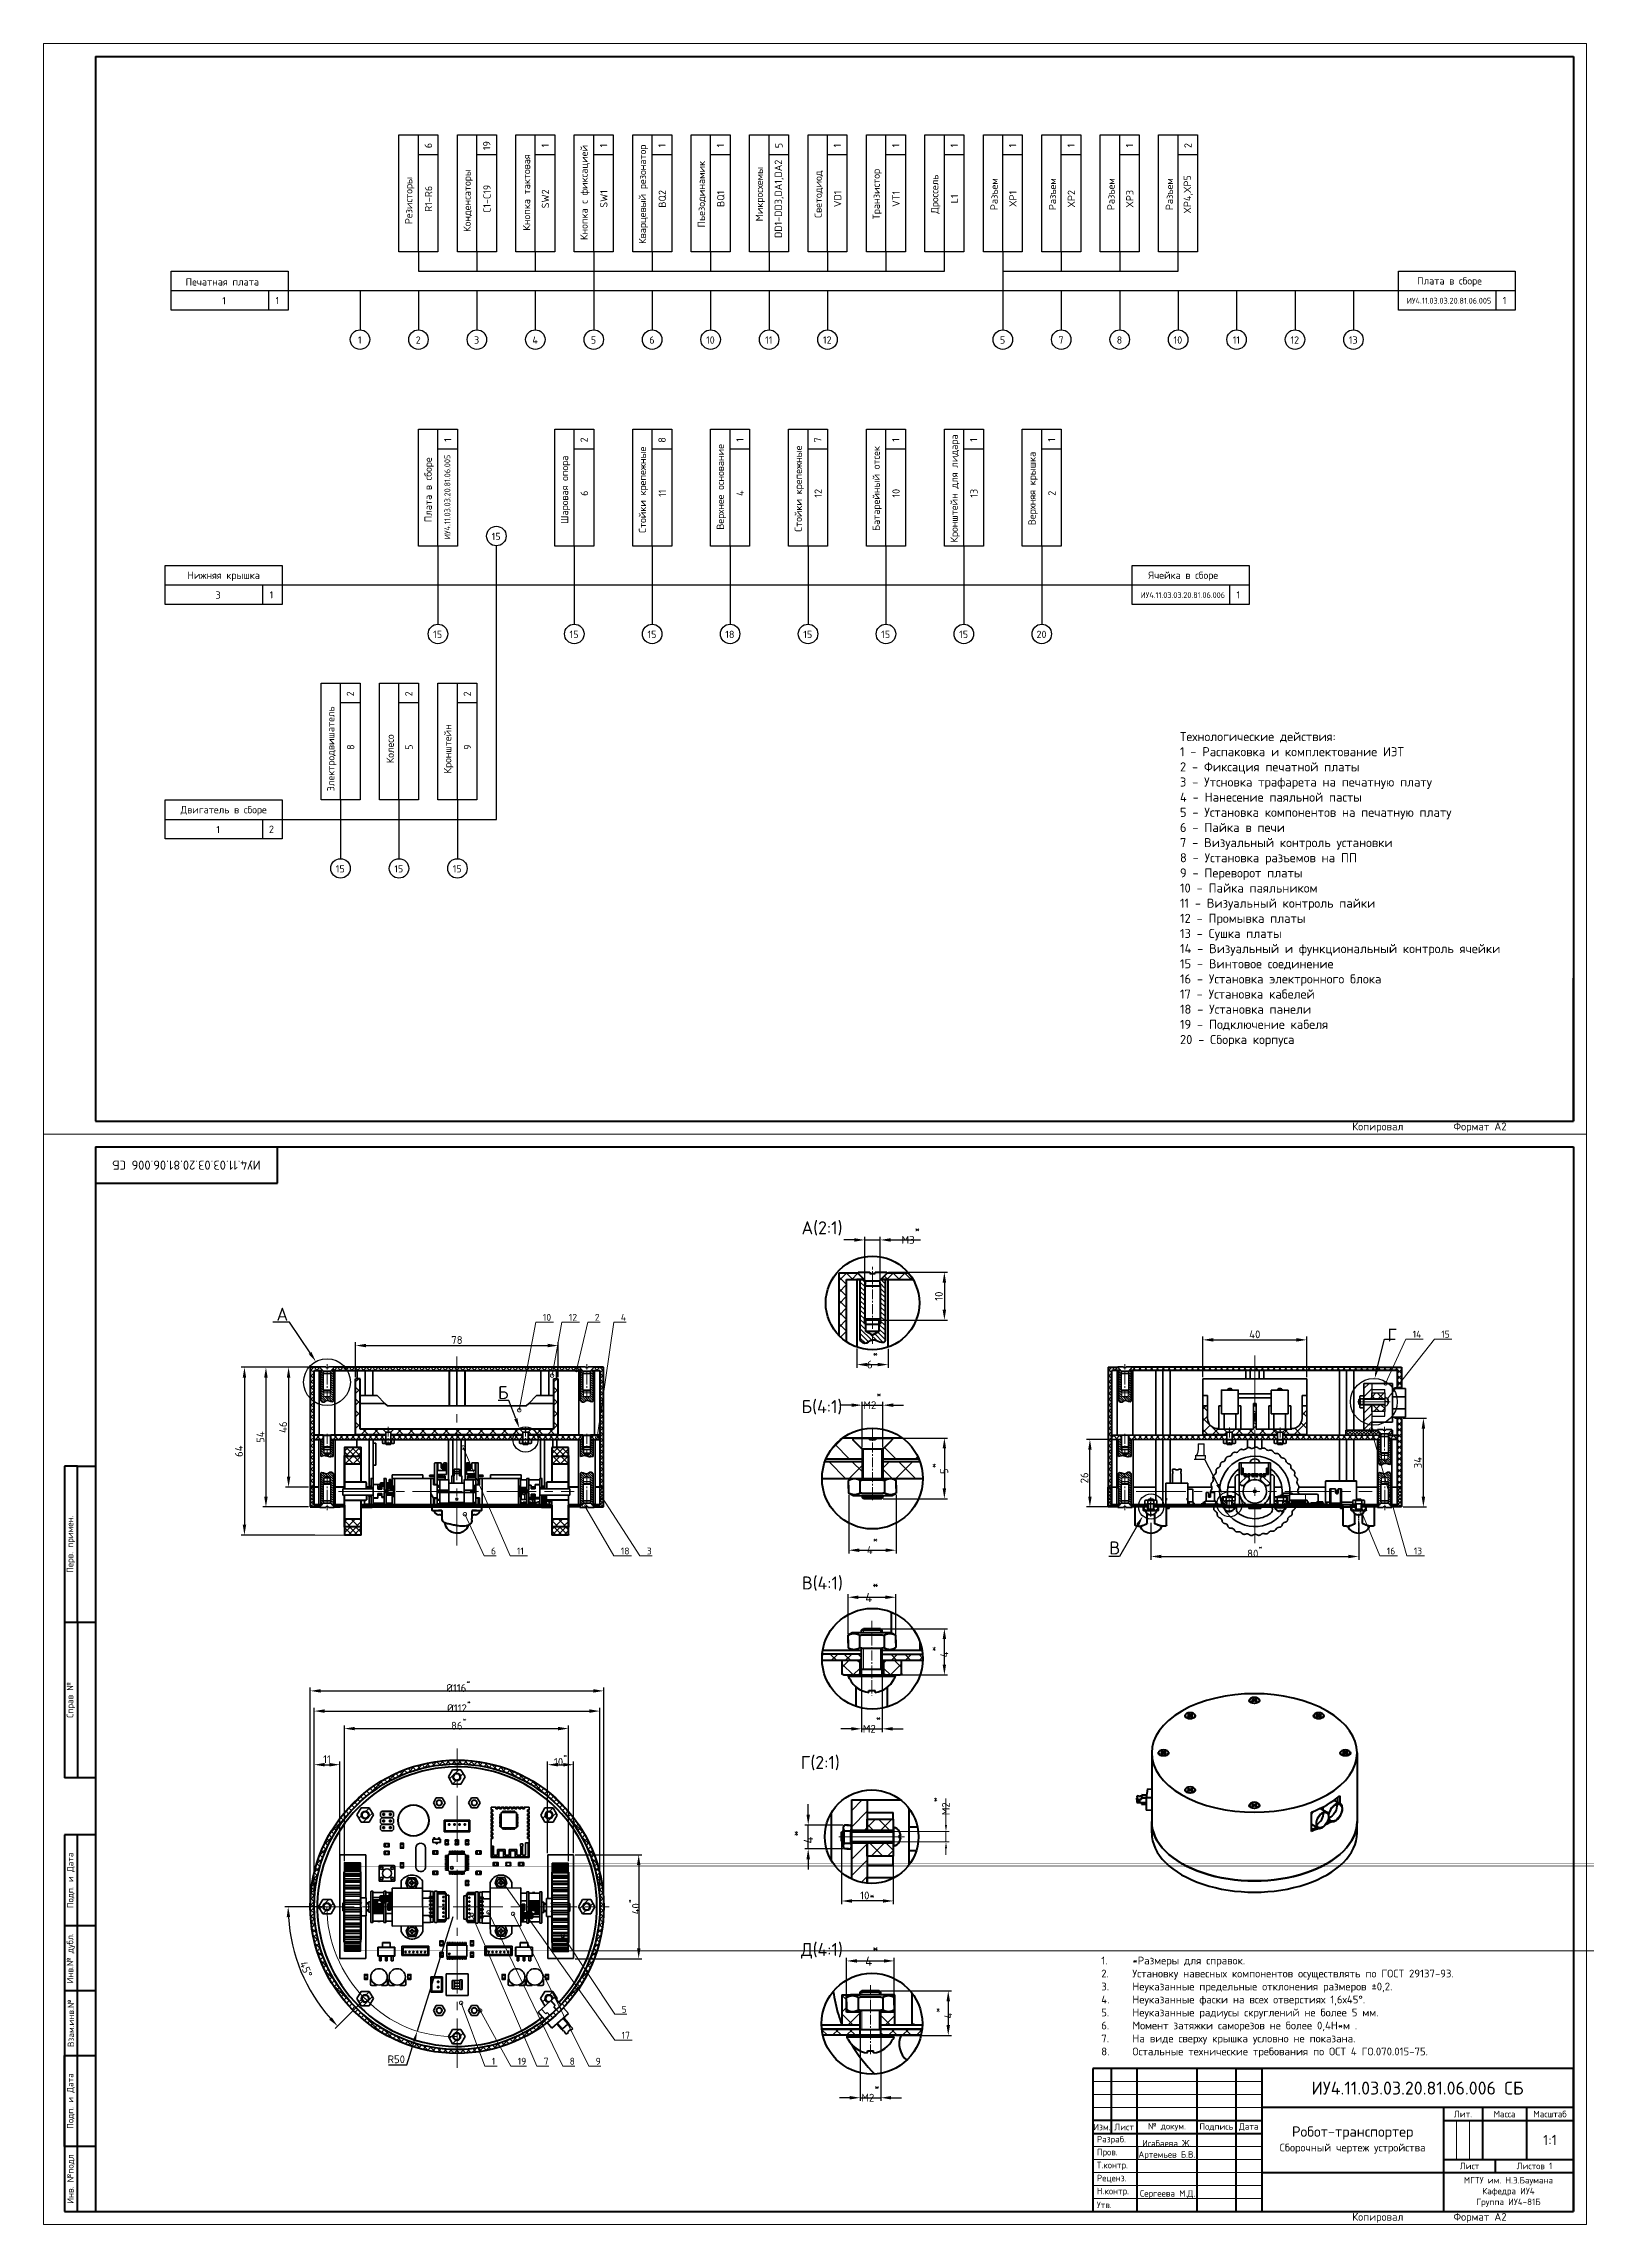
# Model space of a CAD drawing. Header units: millimetres. Extents: x -3633 to 871, y -630 to 261.
# Drawn here: x -1013 to -419, y -579 to 261 of the extents above; entities that cross this region are included whole.
import ezdxf
from ezdxf import colors
from ezdxf.entities.mleader import LeaderData, LeaderLine
from ezdxf.math import Vec2, Vec3

# ---------------------------------------------------------------- set-up
doc = ezdxf.new("R2010")
doc.units = ezdxf.units.MM
for name, pattern in [('CENTER2', [28.575, 19.05, -3.175, 3.175, -3.175]), ('Сплошная', [0]), ('Штриховая', [5.7, 4.56, -1.14]), ('Штриховая (длинный-короткий)', [13.68, 9.12, -1.14, 2.28, -1.14])]:
    doc.linetypes.add(name, pattern=pattern)
for name, color, linetype, lineweight in [('border', 7, 'Continuous', 70), ('Sheet', 7, 'Continuous', 30), ('Text', 7, 'Continuous', 18), ('Невидимый контур (ГОСТ)', 7, 'Штриховая', 35), ('Размерные линии', 7, 'Continuous', 15), ('Сплошная толстая основная', 7, 'Continuous', 70), ('Сплошная тонкая', 7, 'Continuous', 20), ('Штриховка', 7, 'Continuous', 9)]:
    doc.layers.add(name, color=color, linetype=linetype, lineweight=lineweight)
doc.styles.add('Main', font='isocpeur.ttf', dxfattribs={"height": 3})
doc.styles.get("Standard").update_dxf_attribs({"font": 'arial.ttf'})
doc.dimstyles.new('ISO-25', dxfattribs={"dimtxt": 3, "dimasz": 4, "dimexe": 1.25, "dimexo": 0.625, "dimtad": 1, "dimtoh": 1, "dimtxsty": 'Main', "dimcen": 2.5, "dimadec": 0, "dimazin": 0, "dimtfac": 1, "dimtmove": 0, "dimatfit": 3, "dimfxl": 1, "dimarcsym": 0})
pattern_1 = [(315, (-2301.5981, -598.3649), (1.122532, 1.122532), []), (45, (-2301.5981, -598.3649), (-1.122532, 1.122532), [])]
pattern_2 = [(315, (-2301.5981, -598.36485), (0.6735192, 0.6735192), []), (45, (-2301.5981, -598.36485), (-0.6735192, 0.6735192), [])]
pattern_3 = [(315, (-2192.3733, -484.4126), (1.122532, 1.122532), []), (45, (-2192.3733, -484.4126), (-1.122532, 1.122532), [])]
pattern_4 = [(315, (-2327.037, -489.2828), (1.5715448, 1.5715448), []), (45, (-2327.037, -489.2828), (-1.5715448, 1.5715448), [])]
pattern_5 = [(315, (-2406.8366, -489.2828), (1.5715448, 1.5715448), []), (45, (-2406.8366, -489.2828), (-1.5715448, 1.5715448), [])]
pattern_6 = [(225, (-2179.315, -489.2828), (0.6735192, -0.6735192), []), (315, (-2179.315, -489.2828), (0.6735192, 0.6735192), [])]
pattern_7 = [(315, (-3489.6526, -911.2068), (2.245064, 2.245064), []), (45, (-3489.6526, -911.2068), (-2.245064, 2.245064), [])]
pattern_8 = [(45, (-853.537, -1427.0978), (-0.8980256, 0.8980256), []), (135, (-853.537, -1427.0978), (-0.8980256, -0.8980256), [])]
pattern_9 = [(45, (2615.018, 816.235), (-8.980256, 8.980256), []), (135, (2615.018, 816.235), (-8.980256, -8.980256), [])]

msp = doc.modelspace()

# ---------------------------------------------------------------- texts
at = {"layer": 'border', "style": 'Main'}
for s, width, gutter_width, heights, insert, char_height, attachment_point in [('\\pxqc;                  Копировал ', 70, 15, [0], (-516.156, -156.95), 3, 5), ('\\pxql;  Формат A2', 40.02094, 15, [0], (-453.656, -156.95), 3, 5), ('Изм.', 2.5, 12.5, [0], (-605.156, -541.95), 2.5, 5), ('\\pxqc;Лист', 5.19616, 12.5, [0], (-596.656, -541.95), 2.5, 5), ('\\pxqc;Подпись', 5, 12.5, [0], (-561.156, -541.95), 2.5, 5), ('\\pxqc;1:1', 17.91884, 15, [15.083], (-432.656, -546.95), 4, 5), ('Пров.', 7.5, 12.5, [0], (-607.156, -551.943), 2.5, 4), ('Реценз.', 2.5, 12.5, [0], (-607.156, -561.951), 2.5, 4), ('\\pxqc;Лист', 2.5, 12.5, [0], (-463.656, -556.95), 2.5, 5), ('\\pxqc;                  Копировал ', 70, 15, [0], (-516.156, -576.95), 3, 5), ('\\pxql;  Формат A2', 40.02094, 15, [0], (-453.656, -576.95), 3, 5)]:
    msp.add_mtext_dynamic_manual_height_columns(s, width=width, gutter_width=gutter_width, heights=heights, dxfattribs=dict(at, insert=insert, char_height=char_height, attachment_point=attachment_point))
at = {"layer": 'border', "insert": (-957.656, -171.45), "char_height": 3.5, "attachment_point": 5, "rotation": 180, "style": 'Main'}
msp.add_mtext_dynamic_manual_height_columns('ИУ4.11.03.03.20.81.06.006 СБ', width=116.93347, gutter_width=66.064, heights=[12.033], dxfattribs=at)
at = {"layer": 'border', "lineweight": 70, "char_height": 2.5, "attachment_point": 5, "rotation": 90, "style": 'Main'}
for s, width, heights, insert in [('\\pxqc;Перв. примен.', 30.37405, [0], (-1002.156, -317.45)), ('\\pxqc;Справ №', 17.85188, [0], (-1002.156, -377.45)), ('\\pxqc;Подп. и Дата', 27.71565, [0], (-1002.156, -446.95)), ('Инв.№ дубл.', 25.15279, [0], (-1002.156, -476.95)), ('\\pxqc,t4;Взам.инв.№', 27.09632, [0], (-1002.156, -501.95)), ('\\pxqc;Подп. и Дата', 27.71565, [0], (-1002.156, -531.95)), ('\\pxqc;Инв. №подл', 24.3376, [10.701], (-1002.156, -561.959))]:
    msp.add_mtext_dynamic_manual_height_columns(s, width=width, gutter_width=15, heights=heights, dxfattribs=dict(at, insert=insert))
at = {"layer": 'border', "char_height": 2.5, "attachment_point": 5, "style": 'Main'}
for s, insert, width in [('\\pxqc;Масса', (-450.156, -536.95), 8.80675), ('\\pxqc;Масштаб', (-432.656, -536.95), 12.13842), ('\\pxqc;№ докум.', (-580.156, -541.95), 22.84084)]:
    msp.add_mtext(s, dxfattribs=dict(at, insert=insert, width=width))
at = {"layer": 'border', "char_height": 2.5, "style": 'Main'}
for s, insert, attachment_point in [('Разраб.', (-607.156, -546.978), 4), ('\\pxqc;Дата', (-548.656, -541.95), 5), ('Т.контр.', (-607.156, -556.95), 4), ('\\pxqc;Листов 1 ', (-438.656, -556.95), 5), ('Утв.', (-607.156, -571.95), 4), ('Н.контр.', (-607.156, -566.95), 4)]:
    msp.add_mtext(s, dxfattribs=dict(at, insert=insert, attachment_point=attachment_point))
at = {"layer": 'Text', "lineweight": 70, "attachment_point": 5, "rotation": 90, "style": 'Main'}
for s, width, heights, insert, char_height in [('6', 4.73672, [6.248], (-864.548, 221.282), 2.812), ('19', 4.73672, [6.248], (-842.048, 221.282), 2.8125), ('1', 4.73672, [6.248], (-819.548, 221.282), 2.812), ('Кнопка с фиксацией', 50.625, [12.496], (-804.209, 203.193), 2.8125), ('1', 4.73672, [6.248], (-797.048, 221.282), 2.812), ('Кварцевый резонатор', 50.625, [12.496], (-781.709, 202.502), 2.8125), ('1', 4.73672, [6.248], (-774.548, 221.282), 2.812), ('1', 4.73672, [6.248], (-752.048, 221.282), 2.812), ('5', 4.73672, [6.248], (-729.548, 221.282), 2.812), ('1', 4.73672, [6.248], (-707.048, 221.282), 2.812), ('1', 4.73672, [6.248], (-684.548, 221.282), 2.812), ('1', 4.73672, [6.248], (-662.048, 221.282), 2.812), ('1', 4.73672, [6.248], (-639.548, 221.282), 2.812), ('1', 4.73672, [6.248], (-617.048, 221.282), 2.812), ('1', 4.73672, [6.248], (-594.548, 221.282), 2.812), ('2', 4.73672, [6.248], (-572.048, 221.282), 2.812), ('Конденсаторы', 50.625, [12.496], (-849.209, 200.083), 2.8125), ('Кнопка тактовая', 50.625, [12.496], (-826.709, 203.193), 2.8125), ('Пьезодинамик', 50.625, [12.496], (-759.209, 202.561), 2.8125), ('Микросхемы', 50.625, [12.496], (-736.709, 202.561), 2.8125), ('DD1-DD3,DA1,DA2', 4.73672, [6.248], (-729.451, 200.753), 2.8125), ('Светодиод', 50.625, [12.496], (-714.209, 202.561), 2.8125), ('Транзистор', 50.625, [12.496], (-691.709, 202.561), 2.8125), ('Резисторы ', 50.625, [12.496], (-871.709, 200.083), 2.8125), ('R1-R6', 4.73672, [6.248], (-864.451, 200.753), 2.8125), ('C1-C19', 4.73672, [6.248], (-841.951, 200.753), 2.8125), ('SW2', 4.73672, [6.248], (-819.451, 200.753), 2.8125), ('SW1', 5.42823, [6.248], (-796.951, 200.753), 2.8125), ('BQ2', 4.73672, [6.248], (-774.451, 200.753), 2.8125), ('BQ1', 4.73672, [6.248], (-751.951, 200.753), 2.8125), ('VD1', 4.73672, [6.248], (-706.951, 200.753), 2.8125), ('VT1', 4.73672, [6.248], (-684.451, 200.753), 2.8125), ('Дроссель', 50.625, [12.496], (-669.209, 202.561), 2.8125), ('L1', 4.73672, [6.248], (-661.951, 200.753), 2.8125), ('Разъем', 50.625, [12.496], (-646.709, 202.561), 2.8125), ('XP1', 4.73672, [6.248], (-639.451, 200.753), 2.8125), ('Разъем', 50.625, [12.496], (-624.209, 202.561), 2.8125), ('XP2', 4.73672, [6.248], (-616.951, 200.753), 2.8125), ('Разъем', 50.625, [12.496], (-601.709, 202.561), 2.8125), ('XP3', 4.73672, [6.248], (-594.451, 200.753), 2.8125), ('Разъем', 50.625, [12.496], (-579.209, 202.561), 2.8125), ('XP4,XP5', 4.73672, [6.248], (-571.951, 202.453), 2.8125), ('Кронштейн для лидара', 50.625, [12.496], (-661.709, 89.175), 2.8125), ('Плата в сборе', 50.625, [12.496], (-864.209, 88.685), 2.8125), ('1', 4.73672, [6.248], (-857.048, 107.896), 2.812), ('ИУ4.11.03.03.20.81.06.005 ', 4.73672, [6.248], (-857.204, 85.926), 2.25), ('Шаровая опора', 50.625, [12.496], (-811.709, 88.685), 2.8125), ('2', 4.73672, [6.248], (-804.548, 107.896), 2.812), ('Стойки крепежные', 50.625, [12.496], (-781.709, 88.685), 2.8125), ('8', 4.73672, [6.248], (-774.548, 107.896), 2.812), ('Верхнее основание', 50.625, [12.496], (-751.709, 89.807), 2.8125), ('1', 4.73672, [6.248], (-744.548, 107.896), 2.812), ('Стойки крепежные', 50.625, [12.496], (-721.709, 89.116), 2.8125), ('7', 4.73672, [6.248], (-714.548, 107.896), 2.812), ('Батарейный отсек', 50.625, [12.496], (-691.709, 89.175), 2.8125), ('1', 4.73672, [6.248], (-684.548, 107.896), 2.812), ('1', 4.73672, [6.248], (-654.548, 107.896), 2.812), ('Верхняя крышка', 50.625, [12.496], (-631.709, 89.175), 2.8125), ('1', 4.73672, [6.248], (-624.548, 107.896), 2.812), ('6', 4.73672, [6.248], (-804.451, 87.368), 2.812), ('11', 4.73672, [6.248], (-774.451, 87.368), 2.8125), ('4', 5.42823, [6.248], (-744.451, 87.368), 2.812), ('12', 4.73672, [6.248], (-714.451, 87.368), 2.8125), ('10', 4.15529, [6.248], (-684.451, 87.368), 2.8125), ('13', 4.73672, [6.248], (-654.451, 87.368), 2.8125), ('2', 4.73672, [6.248], (-624.451, 87.368), 2.812), ('2', 4.73672, [6.248], (-894.548, 10.093), 2.812), ('2', 4.73672, [6.248], (-872.048, 10.093), 2.812), ('2', 4.73672, [6.248], (-849.548, 10.093), 2.812), ('Электродвишатель', 50.625, [12.496], (-901.709, -11.106), 2.8125), ('Колесо', 50.625, [12.496], (-879.209, -11.106), 2.8125), ('Кронштейн', 50.625, [12.496], (-856.709, -11.106), 2.8125), ('8', 4.73672, [6.248], (-894.451, -10.436), 2.812), ('5', 4.73672, [6.248], (-871.951, -10.436), 2.812), ('9', 4.73672, [6.248], (-849.451, -10.436), 2.812)]:
    msp.add_mtext_dynamic_manual_height_columns(s, width=width, gutter_width=16.875, heights=heights, dxfattribs=dict(at, insert=insert, char_height=char_height))
at = {"layer": 'Text', "lineweight": 70, "attachment_point": 5, "style": 'Main'}
for s, width, heights, insert, char_height in [('Печатная плата', 50.625, [12.496], (-943.856, 168.773), 2.8125), ('Плата в сборе', 50.625, [12.496], (-471.356, 168.773), 2.8125), ('1', 4.73672, [6.248], (-943.186, 161.515), 2.812), ('1', 4.73672, [6.248], (-922.657, 161.612), 2.812), ('ИУ4.11.03.03.20.81.06.005 ', 4.73672, [6.248], (-471.553, 161.515), 2.25), ('1', 4.73672, [6.248], (-450.157, 161.612), 2.812), ('1', 4.73672, [6.248], (-890.936, 146.376), 2.812), ('2', 4.73672, [6.248], (-868.436, 146.376), 2.812), ('3', 4.73672, [6.248], (-845.936, 146.376), 2.812), ('4', 4.73672, [6.248], (-823.436, 146.376), 2.812), ('5', 4.73672, [6.248], (-800.936, 146.376), 2.812), ('6', 4.73672, [6.248], (-778.436, 146.376), 2.812), ('10', 4.73672, [6.248], (-755.936, 146.376), 2.8125), ('11', 4.73672, [6.248], (-733.436, 146.376), 2.8125), ('12', 4.73672, [6.248], (-710.936, 146.376), 2.8125), ('5', 4.73672, [6.248], (-643.436, 146.376), 2.812), ('7', 4.73672, [6.248], (-620.936, 146.376), 2.812), ('8', 4.73672, [6.248], (-598.436, 146.376), 2.812), ('10', 4.73672, [6.248], (-575.936, 146.376), 2.8125), ('11', 4.73672, [6.248], (-553.436, 146.376), 2.8125), ('12', 4.73672, [6.248], (-530.936, 146.376), 2.8125), ('13', 4.73672, [6.248], (-508.436, 146.376), 2.8125), ('15', 4.73672, [6.248], (-838.436, 70.712), 2.8125), ('Нижняя крышка', 50.625, [12.496], (-943.339, 55.388), 2.8125), ('Ячейка в сборе', 50.625, [12.496], (-573.856, 55.388), 2.8125), ('3', 4.73672, [6.248], (-945.486, 48.13), 2.812), ('1', 4.73672, [6.248], (-924.958, 48.227), 2.812), ('ИУ4.11.03.03.20.81.06.006 ', 4.73672, [6.248], (-574.053, 48.13), 2.25), ('1', 4.73672, [6.248], (-552.657, 48.227), 2.812), ('15', 4.73672, [6.248], (-860.936, 32.99), 2.8125), ('15', 4.73672, [6.248], (-808.436, 32.99), 2.8125), ('15', 4.73672, [6.248], (-778.436, 32.99), 2.8125), ('18', 4.73672, [6.248], (-748.436, 32.99), 2.8125), ('15', 4.73672, [6.248], (-718.436, 32.99), 2.8125), ('15', 4.73672, [6.248], (-688.436, 32.99), 2.8125), ('15', 4.73672, [6.248], (-658.436, 32.99), 2.8125), ('20', 4.73672, [6.248], (-628.436, 32.99), 2.8125), ('Двигатель в сборе', 50.625, [12.496], (-943.339, -34.916), 2.8125), ('1', 4.73672, [6.248], (-945.486, -42.174), 2.812), ('2', 4.73672, [6.248], (-924.958, -42.077), 2.812), ('15', 4.73672, [6.248], (-898.436, -57.313), 2.8125), ('15', 4.73672, [6.248], (-875.936, -57.313), 2.8125), ('15', 4.73672, [6.248], (-853.436, -57.313), 2.8125)]:
    msp.add_mtext_dynamic_manual_height_columns(s, width=width, gutter_width=16.875, heights=heights, dxfattribs=dict(at, insert=insert, char_height=char_height))
at = {"layer": 'Text', "style": 'Main'}
for s, insert, char_height, width, attachment_point in [('Технологические действия:\\P1 - Распаковка и комплектование ИЭТ\\P2 - Фиксация печатной платы\\P3 - Утсновка трафарета на печатную плату\\P4 - Нанесение паяльной пасты\\P5 - Установка компонентов на печатную плату\\P6 - Пайка в печи\\P7 - Визуальный контроль установки\\P8 - Установка разъемов на ПП\\P9 - Переворот платы\\P10 - Пайка паяльником\\P11 - Визуальный контроль пайки\\P12 - Промывка платы\\P13 - Сушка платы\\P14 - Визуальный и функциональный контроль ячейки\\P15 - Винтовое соединение\\P16 - Установка электронного блока\\P17 - Установка кабелей\\P18 - Установка панели\\P19 - Подключение кабеля\\P20 - Сборка корпуса', (-575.136, -125.757), 3.5, 125.13469, 7), ('A(2:1)', (-720.846, -193.077), 5, 31.30076, 1), ('A', (-923.003, -226.37), 5, 4.15416, 1), ('\\pxsm1.5;Г', (-491.561, -239.414), 5, 4.15416, 9), ('Б', (-837.724, -256.544), 5, 4.15416, 1), ('Б(4:1)', (-720.846, -261.949), 5, 31.30076, 1), ('Д', (-569.375, -278.593), 5, 4.15416, 1), ('В', (-602.334, -316.379), 5, 4.15416, 1), ('В(4:1)', (-720.732, -329.886), 5, 31.30076, 1), ('Г(2:1)', (-721.145, -399.028), 5, 31.30076, 1), ('Д(4:1)', (-721.057, -471.061), 5, 31.30076, 1), ('\\pxsm1,qc;Артемьев Б.В.', (-591.656, -554.45), 2.5, 23, 7), ('\\pxsm1.5,qc;Исабаева Ж.', (-591.656, -549.45), 2.5, 22.93053, 7), ('\\pxsm1.5,qc;Сергеева М.Д.', (-591.656, -569.45), 2.5, 23.51314, 7)]:
    msp.add_mtext(s, dxfattribs=dict(at, insert=insert, char_height=char_height, width=width, attachment_point=attachment_point))
for s, width, gutter_width, heights, insert, char_height, attachment_point in [('\\pxi-3,l3;1.^I*Размеры для справок. \\P2.^IУстановку навесных компонентов осуществлять по ГОСТ 29137-93.\\P3.^IНеуказанные предельные отклонения размеров ±0,2.\\P4.^IНеуказанные фаски на всех отверстиях 1,6х45°. \\P5.^IНеуказанные радиусы скруглений не более 5 мм.\\P6.^IМомент затяжки саморезов не более 0,4Н*м . \\P7.^IНа виде сверху крышка условно не показана.\\P8.^IОстальные технические требования по ОСТ 4 ГО.070.015-75.', 182.14759, 15, [0], (-605.439, -476.337), 3, 1), ('\\pxt17;{\\H1.66667x;ИУ4.11.03.03.20.81.06.006 СБ }', 120, 66.064, [15], (-483.656, -526.95), 3, 5), ('\\pxqc;{\\H1.33333x;Робот-транспортер}\\PСборочный чертеж устройства', 60, 66.064, [0], (-508.656, -546.95), 3, 5), ('\\pxqc;МГТУ им. Н.Э.Баумана\\P\\pq*;Кафедра ИУ4\\P\\pqc;Группа ИУ4-81Б', 47.99945, 66.064, [14.024], (-448.656, -566.95), 2.5, 5)]:
    msp.add_mtext_dynamic_manual_height_columns(s, width=width, gutter_width=gutter_width, heights=heights, dxfattribs=dict(at, insert=insert, char_height=char_height, attachment_point=attachment_point))
at = {"layer": 'Text', "insert": (-466.156, -536.95), "char_height": 2.5, "attachment_point": 5, "style": 'Main'}
msp.add_mtext('\\pxqc;Лит.', dxfattribs=at)
at = {"layer": 'Размерные линии', "insert": (-667.38, -418.34), "char_height": 3, "attachment_point": 5, "rotation": 90, "style": 'Main'}
msp.add_mtext('M2\\S*^ ;', dxfattribs=at)

# ---------------------------------------------------------------- blocks, each defined once
blk = doc.blocks.new('*D66')
at = {"layer": 'Defpoints', "color": 0, "transparency": 16777216}
for p in [(-690.53, -200.26), (-696.53, -217.99), (-690.53, -217.99)]:
    blk.add_point(p, dxfattribs=at)
at = {"layer": 'Размерные линии', "color": 0, "lineweight": -2, "transparency": 16777216}
for p, q in [((-700.53, -200.26), (-704.53, -200.26)), ((-696.53, -217.36), (-696.53, -199.01)), ((-696.53, -200.26), (-690.53, -200.26)), ((-690.53, -217.36), (-690.53, -199.01)), ((-686.53, -200.26), (-675.05, -200.26))]:
    blk.add_line(p, q, dxfattribs=at)
at = {"layer": 'Размерные линии', "color": 0, "transparency": 16777216}
for points in [[(-700.53, -199.59), (-700.53, -200.93), (-696.53, -200.26)], [(-686.53, -199.59), (-686.53, -200.93), (-690.53, -200.26)]]:
    blk.add_solid(points, dxfattribs=at)
at = {"layer": 'Размерные линии', "color": 0, "transparency": 16777216, "insert": (-678.79, -198.14), "char_height": 3, "attachment_point": 5, "style": 'Main'}
blk.add_mtext('M3\\S*^ ;', dxfattribs=at)
blk = doc.blocks.new('*D67')
at = {"layer": 'Defpoints', "color": 0, "transparency": 16777216}
for p in [(-688.03, -212.69), (-691.03, -231.13), (-665.84, -231.13)]:
    blk.add_point(p, dxfattribs=at)
at = {"layer": 'Размерные линии', "color": 0, "lineweight": -2, "transparency": 16777216}
for p, q in [((-687.41, -212.69), (-664.59, -212.69)), ((-665.84, -216.69), (-665.84, -227.13)), ((-690.41, -231.13), (-664.59, -231.13))]:
    blk.add_line(p, q, dxfattribs=at)
at = {"layer": 'Размерные линии', "color": 0, "transparency": 16777216}
for points in [[(-666.51, -216.69), (-665.18, -216.69), (-665.84, -212.69)], [(-666.51, -227.13), (-665.18, -227.13), (-665.84, -231.13)]]:
    blk.add_solid(points, dxfattribs=at)
at = {"layer": 'Размерные линии', "color": 0, "transparency": 16777216, "insert": (-667.97, -221.91), "char_height": 3, "attachment_point": 5, "rotation": 90, "style": 'Main'}
blk.add_mtext('10', dxfattribs=at)
blk = doc.blocks.new('*D68')
at = {"layer": 'Defpoints', "color": 0, "transparency": 16777216}
for p in [(-699.53, -241.5), (-687.53, -241.52), (-687.53, -248.27)]:
    blk.add_point(p, dxfattribs=at)
at = {"layer": 'Размерные линии', "color": 0, "lineweight": -2, "transparency": 16777216}
for p, q in [((-699.53, -242.13), (-699.53, -249.52)), ((-687.53, -242.15), (-687.53, -249.52)), ((-695.53, -248.27), (-691.53, -248.27))]:
    blk.add_line(p, q, dxfattribs=at)
at = {"layer": 'Размерные линии', "color": 0, "transparency": 16777216}
for points in [[(-695.53, -247.6), (-695.53, -248.93), (-699.53, -248.27)], [(-691.53, -247.6), (-691.53, -248.93), (-687.53, -248.27)]]:
    blk.add_solid(points, dxfattribs=at)
at = {"layer": 'Размерные линии', "color": 0, "transparency": 16777216, "insert": (-693.53, -246.14), "char_height": 3, "attachment_point": 5, "style": 'Main'}
blk.add_mtext('6\\S*^ ;', dxfattribs=at)
blk = doc.blocks.new('*D69')
at = {"layer": 'Defpoints', "color": 0, "transparency": 16777216}
for p in [(-689.53, -263.9), (-697.53, -280.8), (-689.53, -280.8)]:
    blk.add_point(p, dxfattribs=at)
at = {"layer": 'Размерные линии', "color": 0, "lineweight": -2, "transparency": 16777216}
for p, q in [((-701.53, -263.9), (-705.53, -263.9)), ((-697.53, -280.17), (-697.53, -262.65)), ((-697.53, -263.9), (-689.53, -263.9)), ((-689.53, -280.17), (-689.53, -262.65)), ((-685.53, -263.9), (-681.53, -263.9))]:
    blk.add_line(p, q, dxfattribs=at)
at = {"layer": 'Размерные линии', "color": 0, "transparency": 16777216}
for points in [[(-701.53, -263.23), (-701.53, -264.57), (-697.53, -263.9)], [(-685.53, -263.23), (-685.53, -264.57), (-689.53, -263.9)]]:
    blk.add_solid(points, dxfattribs=at)
at = {"layer": 'Размерные линии', "color": 0, "transparency": 16777216, "insert": (-693.53, -261.77), "char_height": 3, "attachment_point": 5, "style": 'Main'}
blk.add_mtext('M2\\S*^ ;', dxfattribs=at)
blk = doc.blocks.new('*D70')
at = {"layer": 'Defpoints', "color": 0, "transparency": 16777216}
for p in [(-702.65, -297.76), (-684.41, -297.76), (-684.41, -319.77)]:
    blk.add_point(p, dxfattribs=at)
at = {"layer": 'Размерные линии', "color": 0, "lineweight": -2, "transparency": 16777216}
for p, q in [((-702.65, -298.39), (-702.65, -321.02)), ((-684.41, -298.39), (-684.41, -321.02)), ((-698.65, -319.77), (-688.41, -319.77))]:
    blk.add_line(p, q, dxfattribs=at)
at = {"layer": 'Размерные линии', "color": 0, "transparency": 16777216}
for points in [[(-698.65, -319.11), (-698.65, -320.44), (-702.65, -319.77)], [(-688.41, -319.11), (-688.41, -320.44), (-684.41, -319.77)]]:
    blk.add_solid(points, dxfattribs=at)
at = {"layer": 'Размерные линии', "color": 0, "transparency": 16777216, "insert": (-693.53, -317.65), "char_height": 3, "attachment_point": 5, "style": 'Main'}
blk.add_mtext('4\\S*^ ;', dxfattribs=at)
blk = doc.blocks.new('*D71')
at = {"layer": 'Defpoints', "color": 0, "transparency": 16777216}
for p in [(-685.93, -276.56), (-690.09, -299.97), (-665.84, -299.97)]:
    blk.add_point(p, dxfattribs=at)
at = {"layer": 'Размерные линии', "color": 0, "lineweight": -2, "transparency": 16777216}
for p, q in [((-685.3, -276.56), (-664.59, -276.56)), ((-665.84, -280.56), (-665.84, -295.97)), ((-689.46, -299.97), (-664.59, -299.97))]:
    blk.add_line(p, q, dxfattribs=at)
at = {"layer": 'Размерные линии', "color": 0, "transparency": 16777216}
for points in [[(-666.51, -280.56), (-665.18, -280.56), (-665.84, -276.56)], [(-666.51, -295.97), (-665.18, -295.97), (-665.84, -299.97)]]:
    blk.add_solid(points, dxfattribs=at)
at = {"layer": 'Размерные линии', "color": 0, "transparency": 16777216, "insert": (-667.97, -288.26), "char_height": 3, "attachment_point": 5, "rotation": 90, "style": 'Main'}
blk.add_mtext('5\\S*^ ;', dxfattribs=at)
blk = doc.blocks.new('*D72')
at = {"layer": 'Defpoints', "color": 0, "transparency": 16777216}
for p in [(-910.04, -249.28), (-927.06, -303.11), (-910.04, -303.11)]:
    blk.add_point(p, dxfattribs=at)
at = {"layer": 'Размерные линии', "color": 0, "lineweight": -2, "transparency": 16777216}
for p, q in [((-910.66, -249.28), (-928.31, -249.28)), ((-927.06, -253.28), (-927.06, -299.11)), ((-910.66, -303.11), (-928.31, -303.11))]:
    blk.add_line(p, q, dxfattribs=at)
at = {"layer": 'Размерные линии', "color": 0, "transparency": 16777216}
for points in [[(-927.73, -253.28), (-926.4, -253.28), (-927.06, -249.28)], [(-927.73, -299.11), (-926.4, -299.11), (-927.06, -303.11)]]:
    blk.add_solid(points, dxfattribs=at)
at = {"layer": 'Размерные линии', "color": 0, "transparency": 16777216, "insert": (-929.19, -276.2), "char_height": 3, "attachment_point": 5, "rotation": 90, "style": 'Main'}
blk.add_mtext('54', dxfattribs=at)
blk = doc.blocks.new('*D73')
at = {"layer": 'Defpoints', "color": 0, "transparency": 16777216}
for p in [(-910.04, -249.28), (-935.34, -313.97), (-907.56, -313.97)]:
    blk.add_point(p, dxfattribs=at)
at = {"layer": 'Размерные линии', "color": 0, "lineweight": -2, "transparency": 16777216}
for p, q in [((-910.66, -249.28), (-936.59, -249.28)), ((-935.34, -253.28), (-935.34, -309.97)), ((-908.18, -313.97), (-936.59, -313.97))]:
    blk.add_line(p, q, dxfattribs=at)
at = {"layer": 'Размерные линии', "color": 0, "transparency": 16777216}
for points in [[(-936, -253.28), (-934.67, -253.28), (-935.34, -249.28)], [(-936, -309.97), (-934.67, -309.97), (-935.34, -313.97)]]:
    blk.add_solid(points, dxfattribs=at)
at = {"layer": 'Размерные линии', "color": 0, "transparency": 16777216, "insert": (-937.46, -281.63), "char_height": 3, "attachment_point": 5, "rotation": 90, "style": 'Main'}
blk.add_mtext('64', dxfattribs=at)
blk = doc.blocks.new('*D74')
at = {"layer": 'Defpoints', "color": 0, "transparency": 16777216}
for p in [(-910.04, -249.28), (-918.34, -295.5), (-910.04, -295.5)]:
    blk.add_point(p, dxfattribs=at)
at = {"layer": 'Размерные линии', "color": 0, "lineweight": -2, "transparency": 16777216}
for p, q in [((-910.66, -249.28), (-919.59, -249.28)), ((-918.34, -253.28), (-918.34, -291.5)), ((-910.66, -295.5), (-919.59, -295.5))]:
    blk.add_line(p, q, dxfattribs=at)
at = {"layer": 'Размерные линии', "color": 0, "transparency": 16777216}
for points in [[(-919, -253.28), (-917.67, -253.28), (-918.34, -249.28)], [(-919, -291.5), (-917.67, -291.5), (-918.34, -295.5)]]:
    blk.add_solid(points, dxfattribs=at)
at = {"layer": 'Размерные линии', "color": 0, "transparency": 16777216, "insert": (-920.46, -272.39), "char_height": 3, "attachment_point": 5, "rotation": 90, "style": 'Main'}
blk.add_mtext('46', dxfattribs=at)
blk = doc.blocks.new('*D75')
at = {"layer": 'Defpoints', "color": 0, "transparency": 16777216}
for p in [(-609.81, -277.1), (-601.32, -277.1), (-599.23, -303.11)]:
    blk.add_point(p, dxfattribs=at)
at = {"layer": 'Размерные линии', "color": 0, "lineweight": -2, "transparency": 16777216}
for p, q in [((-601.94, -277.1), (-611.06, -277.1)), ((-609.81, -299.11), (-609.81, -281.1)), ((-599.86, -303.11), (-611.06, -303.11))]:
    blk.add_line(p, q, dxfattribs=at)
at = {"layer": 'Размерные линии', "color": 0, "transparency": 16777216}
for points in [[(-610.47, -281.1), (-609.14, -281.1), (-609.81, -277.1)], [(-610.47, -299.11), (-609.14, -299.11), (-609.81, -303.11)]]:
    blk.add_solid(points, dxfattribs=at)
at = {"layer": 'Размерные линии', "color": 0, "transparency": 16777216, "insert": (-611.93, -291.9), "char_height": 3, "attachment_point": 5, "rotation": 90, "style": 'Main'}
blk.add_mtext('26', dxfattribs=at)
blk = doc.blocks.new('*D76')
at = {"layer": 'Defpoints', "color": 0, "transparency": 16777216}
for p in [(-526.32, -238.75), (-566.32, -253.7), (-526.32, -253.7)]:
    blk.add_point(p, dxfattribs=at)
at = {"layer": 'Размерные линии', "color": 0, "lineweight": -2, "transparency": 16777216}
for p, q in [((-566.32, -253.07), (-566.32, -237.5)), ((-562.32, -238.75), (-530.32, -238.75)), ((-526.32, -253.07), (-526.32, -237.5))]:
    blk.add_line(p, q, dxfattribs=at)
at = {"layer": 'Размерные линии', "color": 0, "transparency": 16777216}
for points in [[(-562.32, -238.08), (-562.32, -239.42), (-566.32, -238.75)], [(-530.32, -238.08), (-530.32, -239.42), (-526.32, -238.75)]]:
    blk.add_solid(points, dxfattribs=at)
at = {"layer": 'Размерные линии', "color": 0, "transparency": 16777216, "insert": (-546.32, -236.62), "char_height": 3, "attachment_point": 5, "style": 'Main'}
blk.add_mtext('40', dxfattribs=at)
blk = doc.blocks.new('*D77')
at = {"layer": 'Defpoints', "color": 0, "transparency": 16777216}
for p in [(-814.54, -240.94), (-892.54, -253.7), (-814.54, -253.7)]:
    blk.add_point(p, dxfattribs=at)
at = {"layer": 'Размерные линии', "color": 0, "lineweight": -2, "transparency": 16777216}
for p, q in [((-892.54, -253.07), (-892.54, -239.69)), ((-888.54, -240.94), (-818.54, -240.94)), ((-814.54, -253.07), (-814.54, -239.69))]:
    blk.add_line(p, q, dxfattribs=at)
at = {"layer": 'Размерные линии', "color": 0, "transparency": 16777216}
for points in [[(-888.54, -240.27), (-888.54, -241.6), (-892.54, -240.94)], [(-818.54, -240.27), (-818.54, -241.6), (-814.54, -240.94)]]:
    blk.add_solid(points, dxfattribs=at)
at = {"layer": 'Размерные линии', "color": 0, "transparency": 16777216, "insert": (-853.54, -238.81), "char_height": 3, "attachment_point": 5, "style": 'Main'}
blk.add_mtext('78', dxfattribs=at)
blk = doc.blocks.new('*D78')
at = {"layer": 'Defpoints', "color": 0, "transparency": 16777216}
for p in [(-489.82, -268.93), (-481.4, -268.93), (-489.82, -303.11)]:
    blk.add_point(p, dxfattribs=at)
at = {"layer": 'Размерные линии', "color": 0, "lineweight": -2, "transparency": 16777216}
for p, q in [((-489.19, -268.93), (-480.15, -268.93)), ((-481.4, -299.11), (-481.4, -272.93)), ((-489.19, -303.11), (-480.15, -303.11))]:
    blk.add_line(p, q, dxfattribs=at)
at = {"layer": 'Размерные линии', "color": 0, "transparency": 16777216}
for points in [[(-482.07, -272.93), (-480.73, -272.93), (-481.4, -268.93)], [(-482.07, -299.11), (-480.73, -299.11), (-481.4, -303.11)]]:
    blk.add_solid(points, dxfattribs=at)
at = {"layer": 'Размерные линии', "color": 0, "transparency": 16777216, "insert": (-483.53, -286.02), "char_height": 3, "attachment_point": 5, "rotation": 90, "style": 'Main'}
blk.add_mtext('34', dxfattribs=at)
blk = doc.blocks.new('*D79')
at = {"layer": 'Defpoints', "color": 0, "transparency": 16777216}
for p in [(-586.32, -308.62), (-506.31, -308.62), (-506.31, -322.19)]:
    blk.add_point(p, dxfattribs=at)
at = {"layer": 'Размерные линии', "color": 0, "lineweight": -2, "transparency": 16777216}
for p, q in [((-586.32, -309.24), (-586.32, -323.44)), ((-506.31, -309.25), (-506.31, -323.44)), ((-582.32, -322.19), (-510.31, -322.19))]:
    blk.add_line(p, q, dxfattribs=at)
at = {"layer": 'Размерные линии', "color": 0, "transparency": 16777216}
for points in [[(-582.32, -321.52), (-582.32, -322.85), (-586.32, -322.19)], [(-510.31, -321.52), (-510.31, -322.85), (-506.31, -322.19)]]:
    blk.add_solid(points, dxfattribs=at)
at = {"layer": 'Размерные линии', "color": 0, "transparency": 16777216, "insert": (-546.31, -320.06), "char_height": 3, "width": 4.4038, "attachment_point": 5, "style": 'Main'}
blk.add_mtext('80{\\H0.7x;\\S*^ ;}', dxfattribs=at)
blk = doc.blocks.new('_DotSmall')
at = {"color": 0, "linetype": 'ByBlock', "const_width": 0.5}
blk.add_lwpolyline([(-0.0625, 0, 1), (0.0625, 0, 1)], format="xyb", close=True, dxfattribs=at)
blk = doc.blocks.new('*D114')
at = {"layer": 'Defpoints', "color": 0, "transparency": 16777216}
for p in [(-697.7, -367.81), (-689.77, -367.81), (-689.77, -388.57)]:
    blk.add_point(p, dxfattribs=at)
at = {"layer": 'Размерные линии', "color": 0, "lineweight": -2, "transparency": 16777216}
for p, q in [((-697.7, -368.44), (-697.7, -389.82)), ((-689.77, -368.44), (-689.77, -389.82)), ((-701.7, -388.57), (-705.7, -388.57)), ((-697.7, -388.57), (-689.77, -388.57)), ((-685.77, -388.57), (-681.77, -388.57))]:
    blk.add_line(p, q, dxfattribs=at)
at = {"layer": 'Размерные линии', "color": 0, "transparency": 16777216}
for points in [[(-701.7, -387.9), (-701.7, -389.23), (-697.7, -388.57)], [(-685.77, -387.9), (-685.77, -389.23), (-689.77, -388.57)]]:
    blk.add_solid(points, dxfattribs=at)
at = {"layer": 'Размерные линии', "color": 0, "transparency": 16777216, "insert": (-693.74, -386.44), "char_height": 3, "attachment_point": 5, "style": 'Main'}
blk.add_mtext('M2\\S*^ ;', dxfattribs=at)
blk = doc.blocks.new('*D115')
at = {"layer": 'Defpoints', "color": 0, "transparency": 16777216}
for p in [(-690.43, -349.99), (-665.84, -349.99), (-688.66, -367.81)]:
    blk.add_point(p, dxfattribs=at)
at = {"layer": 'Размерные линии', "color": 0, "lineweight": -2, "transparency": 16777216}
for p, q in [((-689.81, -349.99), (-664.59, -349.99)), ((-665.84, -363.81), (-665.84, -353.99)), ((-688.03, -367.81), (-664.59, -367.81))]:
    blk.add_line(p, q, dxfattribs=at)
at = {"layer": 'Размерные линии', "color": 0, "transparency": 16777216}
for points in [[(-666.51, -353.99), (-665.18, -353.99), (-665.84, -349.99)], [(-666.51, -363.81), (-665.18, -363.81), (-665.84, -367.81)]]:
    blk.add_solid(points, dxfattribs=at)
at = {"layer": 'Размерные линии', "color": 0, "transparency": 16777216, "insert": (-667.97, -358.9), "char_height": 3, "attachment_point": 5, "rotation": 90, "style": 'Main'}
blk.add_mtext('4\\S*^ ;', dxfattribs=at)
blk = doc.blocks.new('*D116')
at = {"layer": 'Defpoints', "color": 0, "transparency": 16777216}
for p in [(-684.56, -337.89), (-702.92, -352.66), (-684.56, -352.68)]:
    blk.add_point(p, dxfattribs=at)
at = {"layer": 'Размерные линии', "color": 0, "lineweight": -2, "transparency": 16777216}
for p, q in [((-702.92, -352.04), (-702.92, -336.64)), ((-698.92, -337.89), (-688.56, -337.89)), ((-684.56, -352.06), (-684.56, -336.64))]:
    blk.add_line(p, q, dxfattribs=at)
at = {"layer": 'Размерные линии', "color": 0, "transparency": 16777216}
for points in [[(-698.92, -337.22), (-698.92, -338.56), (-702.92, -337.89)], [(-688.56, -337.22), (-688.56, -338.56), (-684.56, -337.89)]]:
    blk.add_solid(points, dxfattribs=at)
at = {"layer": 'Размерные линии', "color": 0, "transparency": 16777216, "insert": (-693.74, -335.47), "char_height": 3, "attachment_point": 5, "style": 'Main'}
blk.add_mtext('{\\H1.2x;4\\S*^ ;}', dxfattribs=at)
blk = doc.blocks.new('*D117')
at = {"layer": 'Defpoints', "color": 0, "transparency": 16777216}
for p in [(-796.99, -373.95), (-909.99, -457.1), (-796.99, -457.1)]:
    blk.add_point(p, dxfattribs=at)
at = {"layer": 'Размерные линии', "color": 0, "lineweight": -2, "transparency": 16777216}
for p, q in [((-909.99, -456.47), (-909.99, -372.7)), ((-905.99, -373.95), (-800.99, -373.95)), ((-796.99, -456.47), (-796.99, -372.7))]:
    blk.add_line(p, q, dxfattribs=at)
at = {"layer": 'Размерные линии', "color": 0, "transparency": 16777216}
for points in [[(-905.99, -373.29), (-905.99, -374.62), (-909.99, -373.95)], [(-800.99, -373.29), (-800.99, -374.62), (-796.99, -373.95)]]:
    blk.add_solid(points, dxfattribs=at)
at = {"layer": 'Размерные линии', "color": 0, "transparency": 16777216, "insert": (-853.01, -371.83), "char_height": 3, "attachment_point": 5, "style": 'Main'}
blk.add_mtext('%%C116{\\H0.7x;\\S*^ ;}', dxfattribs=at)
blk = doc.blocks.new('*D118')
at = {"layer": 'Defpoints', "color": 0, "transparency": 16777216}
for p in [(-855.11, -461.01), (-868.82, -505.04)]:
    blk.add_point(p, dxfattribs=at)
at = {"layer": 'Размерные линии', "color": 0, "lineweight": -2, "transparency": 16777216}
for p, q in [((-855.11, -461.01), (-868.82, -505.04)), ((-872.85, -517.99), (-870.01, -508.86)), ((-879.88, -517.99), (-872.85, -517.99))]:
    blk.add_line(p, q, dxfattribs=at)
at = {"layer": 'Размерные линии', "color": 0, "transparency": 16777216}
blk.add_solid([(-870.64, -508.66), (-869.37, -509.06), (-868.82, -505.04)], dxfattribs=at)
at = {"layer": 'Размерные линии', "color": 0, "transparency": 16777216, "insert": (-876.88, -515.86), "char_height": 3, "attachment_point": 5, "style": 'Main'}
blk.add_mtext('R50', dxfattribs=at)
blk = doc.blocks.new('*D119')
at = {"layer": 'Defpoints', "color": 0, "transparency": 16777216}
for p in [(-798.49, -381.74), (-908.49, -457.1), (-798.49, -457.1)]:
    blk.add_point(p, dxfattribs=at)
at = {"layer": 'Размерные линии', "color": 0, "lineweight": -2, "transparency": 16777216}
for p, q in [((-908.49, -456.47), (-908.49, -380.49)), ((-904.49, -381.74), (-802.49, -381.74)), ((-798.49, -456.47), (-798.49, -380.49))]:
    blk.add_line(p, q, dxfattribs=at)
at = {"layer": 'Размерные линии', "color": 0, "transparency": 16777216}
for points in [[(-904.49, -381.07), (-904.49, -382.4), (-908.49, -381.74)], [(-802.49, -381.07), (-802.49, -382.4), (-798.49, -381.74)]]:
    blk.add_solid(points, dxfattribs=at)
at = {"layer": 'Размерные линии', "color": 0, "transparency": 16777216, "insert": (-852.74, -379.61), "char_height": 3, "attachment_point": 5, "style": 'Main'}
blk.add_mtext('%%C112{\\A1;\\H0.7x;\\S*^ ;}', dxfattribs=at)
blk = doc.blocks.new('*D120')
at = {"layer": 'Defpoints', "color": 0, "transparency": 16777216}
for p in [(-810.59, -388.48), (-896.87, -440.15), (-810.59, -440.15)]:
    blk.add_point(p, dxfattribs=at)
at = {"layer": 'Размерные линии', "color": 0, "lineweight": -2, "transparency": 16777216}
for p, q in [((-896.87, -439.52), (-896.87, -387.23)), ((-892.87, -388.48), (-814.59, -388.48)), ((-810.59, -439.52), (-810.59, -387.23))]:
    blk.add_line(p, q, dxfattribs=at)
at = {"layer": 'Размерные линии', "color": 0, "transparency": 16777216}
for points in [[(-892.87, -387.81), (-892.87, -389.14), (-896.87, -388.48)], [(-814.59, -387.81), (-814.59, -389.14), (-810.59, -388.48)]]:
    blk.add_solid(points, dxfattribs=at)
at = {"layer": 'Размерные линии', "color": 0, "transparency": 16777216, "insert": (-852.79, -386.35), "char_height": 3, "width": 4.4038, "attachment_point": 5, "style": 'Main'}
blk.add_mtext('86{\\A1;\\H0.7x;\\S*^ ;}', dxfattribs=at)
blk = doc.blocks.new('*D121')
at = {"layer": 'Defpoints', "color": 0, "transparency": 16777216}
for p in [(-705.42, -427.79), (-685.53, -427.77), (-705.4, -454.89)]:
    blk.add_point(p, dxfattribs=at)
at = {"layer": 'Размерные линии', "color": 0, "lineweight": -2, "transparency": 16777216}
for p, q in [((-685.53, -428.4), (-685.51, -456.12)), ((-705.42, -428.41), (-705.4, -456.14)), ((-689.51, -454.88), (-701.4, -454.88))]:
    blk.add_line(p, q, dxfattribs=at)
at = {"layer": 'Размерные линии', "color": 0, "transparency": 16777216}
for points in [[(-701.4, -454.22), (-701.4, -455.55), (-705.4, -454.89)], [(-689.51, -454.21), (-689.51, -455.54), (-685.51, -454.87)]]:
    blk.add_solid(points, dxfattribs=at)
at = {"layer": 'Размерные линии', "color": 0, "transparency": 16777216, "insert": (-695.46, -452.75), "char_height": 3, "attachment_point": 5, "rotation": 0.03589, "style": 'Main'}
blk.add_mtext('10*', dxfattribs=at)
blk = doc.blocks.new('*D122')
at = {"layer": 'Defpoints', "color": 0, "transparency": 16777216}
for p in [(-718.27, -425.62), (-704.32, -425.62), (-704.32, -434.79)]:
    blk.add_point(p, dxfattribs=at)
at = {"layer": 'Размерные линии', "color": 0, "lineweight": -2, "transparency": 16777216}
for p, q in [((-718.27, -421.62), (-718.27, -417.62)), ((-704.94, -425.62), (-719.52, -425.62)), ((-718.27, -434.79), (-718.27, -425.62)), ((-704.94, -434.79), (-719.52, -434.79)), ((-718.27, -438.79), (-718.27, -442.79))]:
    blk.add_line(p, q, dxfattribs=at)
at = {"layer": 'Размерные линии', "color": 0, "transparency": 16777216}
for points in [[(-718.94, -421.62), (-717.6, -421.62), (-718.27, -425.62)], [(-718.94, -438.79), (-717.6, -438.79), (-718.27, -434.79)]]:
    blk.add_solid(points, dxfattribs=at)
at = {"layer": 'Размерные линии', "color": 0, "transparency": 16777216, "insert": (-720.7, -430.2), "char_height": 3, "attachment_point": 5, "rotation": 90, "style": 'Main'}
blk.add_mtext('{\\H1.2x;4\\S*^ ;}', dxfattribs=at)
blk = doc.blocks.new('*D123')
at = {"layer": 'Defpoints', "color": 0, "transparency": 16777216}
for p in [(-691, -489.47), (-685.3, -506.66), (-664.35, -506.66)]:
    blk.add_point(p, dxfattribs=at)
at = {"layer": 'Размерные линии', "color": 0, "lineweight": -2, "transparency": 16777216}
for p, q in [((-690.37, -489.47), (-663.1, -489.47)), ((-664.35, -493.47), (-664.35, -502.66)), ((-684.67, -506.66), (-663.1, -506.66))]:
    blk.add_line(p, q, dxfattribs=at)
at = {"layer": 'Размерные линии', "color": 0, "transparency": 16777216}
for points in [[(-665.02, -493.47), (-663.68, -493.47), (-664.35, -489.47)], [(-665.02, -502.66), (-663.68, -502.66), (-664.35, -506.66)]]:
    blk.add_solid(points, dxfattribs=at)
at = {"layer": 'Размерные линии', "color": 0, "transparency": 16777216, "insert": (-666.47, -498.06), "char_height": 3, "attachment_point": 5, "rotation": 90, "style": 'Main'}
blk.add_mtext('4\\S*^ ;', dxfattribs=at)
blk = doc.blocks.new('*D124')
at = {"layer": 'Defpoints', "color": 0, "transparency": 16777216}
for p in [(-698.27, -506.6), (-690.34, -506.6), (-690.34, -530.67)]:
    blk.add_point(p, dxfattribs=at)
at = {"layer": 'Размерные линии', "color": 0, "lineweight": -2, "transparency": 16777216}
for p, q in [((-698.27, -507.23), (-698.27, -531.92)), ((-690.34, -507.23), (-690.34, -531.92)), ((-702.27, -530.67), (-706.27, -530.67)), ((-698.27, -530.67), (-690.34, -530.67)), ((-686.34, -530.67), (-682.34, -530.67))]:
    blk.add_line(p, q, dxfattribs=at)
at = {"layer": 'Размерные линии', "color": 0, "transparency": 16777216}
for points in [[(-702.27, -530), (-702.27, -531.34), (-698.27, -530.67)], [(-686.34, -530), (-686.34, -531.34), (-690.34, -530.67)]]:
    blk.add_solid(points, dxfattribs=at)
at = {"layer": 'Размерные линии', "color": 0, "transparency": 16777216, "insert": (-694.3, -528.54), "char_height": 3, "attachment_point": 5, "style": 'Main'}
blk.add_mtext('M2\\S*^ ;', dxfattribs=at)
blk = doc.blocks.new('*D125')
at = {"layer": 'Defpoints', "color": 0, "transparency": 16777216}
for p in [(-685.13, -477.97), (-703.48, -492), (-685.13, -492)]:
    blk.add_point(p, dxfattribs=at)
at = {"layer": 'Размерные линии', "color": 0, "lineweight": -2, "transparency": 16777216}
for p, q in [((-703.48, -491.37), (-703.48, -476.72)), ((-699.48, -477.97), (-689.13, -477.97)), ((-685.13, -491.37), (-685.13, -476.72))]:
    blk.add_line(p, q, dxfattribs=at)
at = {"layer": 'Размерные линии', "color": 0, "transparency": 16777216}
for points in [[(-699.48, -477.3), (-699.48, -478.63), (-703.48, -477.97)], [(-689.13, -477.3), (-689.13, -478.63), (-685.13, -477.97)]]:
    blk.add_solid(points, dxfattribs=at)
at = {"layer": 'Размерные линии', "color": 0, "transparency": 16777216, "insert": (-693.75, -475.54), "char_height": 3, "attachment_point": 5, "style": 'Main'}
blk.add_mtext('{\\H1.2x;4\\S*^ ;}', dxfattribs=at)
blk = doc.blocks.new('*D129')
at = {"layer": 'Defpoints', "color": 0, "transparency": 16777216}
for p in [(-903.59, -457.1), (-853.49, -457.1), (-916.3, -473.93), (-888.91, -492.52)]:
    blk.add_point(p, dxfattribs=at)
at = {"layer": 'Размерные линии', "color": 0, "lineweight": -2, "transparency": 16777216}
for p, q in [((-904.21, -457.1), (-919.77, -457.1)), ((-889.36, -492.97), (-900.35, -503.96))]:
    blk.add_line(p, q, dxfattribs=at)
blk.add_arc((-853.49, -457.1), 65.03, 183.52489, 221.47511, dxfattribs=at)
at = {"layer": 'Размерные линии', "color": 0, "transparency": 16777216}
for points in [[(-919.06, -461.12), (-917.73, -461.08), (-918.52, -457.1)], [(-901.72, -499.71), (-902.69, -500.62), (-899.47, -503.08)]]:
    blk.add_solid(points, dxfattribs=at)
at = {"layer": 'Размерные линии', "color": 0, "transparency": 16777216, "insert": (-911.6, -481.17), "char_height": 3, "attachment_point": 5, "rotation": 292.5, "style": 'Main'}
blk.add_mtext('45°', dxfattribs=at)
blk = doc.blocks.new('*D136')
at = {"layer": 'Defpoints', "color": 0, "transparency": 16777216}
for p in [(-808.59, -437.1), (-808.59, -477.1), (-783.54, -477.1)]:
    blk.add_point(p, dxfattribs=at)
at = {"layer": 'Размерные линии', "color": 0, "lineweight": -2, "transparency": 16777216}
for p, q in [((-807.96, -437.1), (-782.29, -437.1)), ((-783.54, -441.1), (-783.54, -473.1)), ((-807.96, -477.1), (-782.29, -477.1))]:
    blk.add_line(p, q, dxfattribs=at)
at = {"layer": 'Размерные линии', "color": 0, "transparency": 16777216}
for points in [[(-784.2, -441.1), (-782.87, -441.1), (-783.54, -437.1)], [(-784.2, -473.1), (-782.87, -473.1), (-783.54, -477.1)]]:
    blk.add_solid(points, dxfattribs=at)
at = {"layer": 'Размерные линии', "color": 0, "transparency": 16777216, "insert": (-785.66, -457.1), "char_height": 3, "attachment_point": 5, "rotation": 90, "style": 'Main'}
blk.add_mtext('40{\\H0.7x;\\S*^ ;}', dxfattribs=at)
blk = doc.blocks.new('*D137')
at = {"layer": 'Defpoints', "color": 0, "transparency": 16777216}
for p in [(-808.59, -402.39), (-818.59, -437.1), (-808.59, -437.1)]:
    blk.add_point(p, dxfattribs=at)
at = {"layer": 'Размерные линии', "color": 0, "lineweight": -2, "transparency": 16777216}
for p, q in [((-818.59, -436.47), (-818.59, -401.14)), ((-814.59, -402.39), (-812.59, -402.39)), ((-808.59, -436.47), (-808.59, -401.14))]:
    blk.add_line(p, q, dxfattribs=at)
at = {"layer": 'Размерные линии', "color": 0, "transparency": 16777216}
for points in [[(-814.59, -401.72), (-814.59, -403.06), (-818.59, -402.39)], [(-812.59, -401.72), (-812.59, -403.06), (-808.59, -402.39)]]:
    blk.add_solid(points, dxfattribs=at)
at = {"layer": 'Размерные линии', "color": 0, "transparency": 16777216, "insert": (-813.59, -400.27), "char_height": 3, "width": 3.8709, "attachment_point": 5, "style": 'Main'}
blk.add_mtext('10{\\H0.7x;\\S*^ ;}', dxfattribs=at)
blk = doc.blocks.new('*D138')
at = {"layer": 'Defpoints', "color": 0, "transparency": 16777216}
for p in [(-898.59, -402.39), (-908.49, -457.1), (-898.59, -457.1)]:
    blk.add_point(p, dxfattribs=at)
at = {"layer": 'Размерные линии', "color": 0, "lineweight": -2, "transparency": 16777216}
for p, q in [((-908.49, -456.47), (-908.49, -401.14)), ((-904.49, -402.39), (-902.59, -402.39)), ((-898.59, -456.47), (-898.59, -401.14))]:
    blk.add_line(p, q, dxfattribs=at)
at = {"layer": 'Размерные линии', "color": 0, "transparency": 16777216}
for points in [[(-904.49, -401.72), (-904.49, -403.06), (-908.49, -402.39)], [(-902.59, -401.72), (-902.59, -403.06), (-898.59, -402.39)]]:
    blk.add_solid(points, dxfattribs=at)
at = {"layer": 'Размерные линии', "color": 0, "transparency": 16777216, "insert": (-903.54, -400.27), "char_height": 3, "attachment_point": 5, "style": 'Main'}
blk.add_mtext('11', dxfattribs=at)

# ---------------------------------------------------------------- dimensions: what is measured, and where the dimension line sits
at = {"layer": 'Размерные линии'}
for base, p1, p2, text, picture, middle in [((-690.53, -200.261), (-696.53, -217.988), (-690.53, -217.988), 'M3\\S*^ ;', '*D66', (-678.792, -198.136)), ((-687.53, -248.267), (-699.53, -241.502), (-687.53, -241.521), '6\\S*^ ;', '*D68', (-693.53, -246.142)), ((-689.526, -263.9, 0), (-697.53, -280.798), (-689.526, -280.798), 'M2\\S*^ ;', '*D69', (-693.528, -261.775, 0)), ((-506.306, -322.188), (-586.315, -308.618), (-506.306, -308.62), '80{\\H0.7x;\\S*^ ;}', '*D79', (-546.311, -320.063)), ((-684.564, -337.892), (-702.916, -352.661), (-684.564, -352.682), '{\\H1.2x;4\\S*^ ;}', '*D116', (-693.74, -335.467)), ((-689.772, -388.568), (-697.702, -367.814), (-689.772, -367.814), 'M2\\S*^ ;', '*D114', (-693.737, -386.443))]:
    dim = msp.add_linear_dim(base=base, p1=p1, p2=p2, text=text, dimstyle='ISO-25', override={"dimtxsty": 'Main'}, dxfattribs=at)
    dim.commit()
    dim.dimension.update_dxf_attribs({"geometry": picture, "text_midpoint": middle})
for base, p1, p2, text, picture, middle in [((-665.843, -231.13), (-688.03, -212.688), (-691.03, -231.13), '10', '*D67', (-667.968, -221.909)), ((-935.338, -313.968), (-910.037, -249.283), (-907.555, -313.968), '64', '*D73', (-937.463, -281.626)), ((-918.336, -295.498), (-910.037, -249.283), (-910.037, -295.498), '46', '*D74', (-920.461, -272.39)), ((-481.401, -268.931), (-489.815, -303.109), (-489.815, -268.931), '34', '*D78', (-483.526, -286.02)), ((-665.843, -349.994), (-688.66, -367.814), (-690.432, -349.994), '4\\S*^ ;', '*D115', (-667.968, -358.904)), ((-718.271, -425.616), (-704.317, -434.792), (-704.317, -425.616), '{\\H1.2x;4\\S*^ ;}', '*D122', (-720.696, -430.204))]:
    dim = msp.add_linear_dim(base=base, p1=p1, p2=p2, angle=90, text=text, dimstyle='ISO-25', override={"dimtxsty": 'Main'}, dxfattribs=at)
    dim.commit()
    dim.dimension.update_dxf_attribs({"geometry": picture, "text_midpoint": middle})
for base, p1, p2, picture, middle in [((-526.315, -238.749), (-566.315, -253.698), (-526.315, -253.698), '*D76', (-546.315, -236.624)), ((-814.537, -240.935), (-892.537, -253.698), (-814.537, -253.698), '*D77', (-853.537, -238.81))]:
    dim = msp.add_linear_dim(base=base, p1=p1, p2=p2, dimstyle='ISO-25', override={"dimtxsty": 'Main'}, dxfattribs=at)
    dim.commit()
    dim.dimension.update_dxf_attribs({"geometry": picture, "text_midpoint": middle})
for p1, p2, distance, text, picture, middle in [((-910.037, -249.283), (-910.037, -303.109), -17.026, '54', '*D72', (-929.188, -276.196)), ((-685.528, -427.775), (-705.42, -427.787), 27.099, '10*', '*D121', (-695.458, -452.754))]:
    dim = msp.add_aligned_dim(p1=p1, p2=p2, distance=distance, text=text, dimstyle='ISO-25', override={"dimtxsty": 'Main'}, dxfattribs=at)
    dim.commit()
    dim.dimension.update_dxf_attribs({"geometry": picture, "text_midpoint": middle})
for base, p1, p2, angle, text, picture, middle, dimtype in [((-665.843, -299.965), (-685.928, -276.557), (-690.09, -299.965), 90, '5\\S*^ ;', '*D71', (-665.843, -288.261), 160), ((-685.131, -477.967, 0), (-703.483, -491.996), (-685.131, -491.996), 360, '{\\H1.2x;4\\S*^ ;}', '*D125', (-693.751, -477.967, 0), 161), ((-664.349, -506.657, 0), (-690.999, -489.466), (-685.296, -506.657), 90, '4\\S*^ ;', '*D123', (-664.349, -498.062, 0), 160)]:
    dim = msp.add_linear_dim(base=base, p1=p1, p2=p2, angle=angle, text=text, dimstyle='ISO-25', dxfattribs=at)
    dim.commit()
    dim.dimension.update_dxf_attribs({"geometry": picture, "text_midpoint": middle, "dimtype": dimtype})
dim = msp.add_linear_dim(base=(-609.805, -277.098), p1=(-599.232, -303.109), p2=(-601.315, -277.098), angle=90, text='26', dimstyle='ISO-25', override={"dimtxsty": 'Main'}, dxfattribs=at)
dim.commit()
dim.dimension.update_dxf_attribs({"geometry": '*D75', "text_midpoint": (-609.805, -291.9), "dimtype": 160})
for base, p1, p2, text, picture, middle in [((-684.408, -319.774, 0), (-702.653, -297.764), (-684.408, -297.764), '4\\S*^ ;', '*D70', (-693.53, -319.774, 0)), ((-690.339, -530.668, 0), (-698.269, -506.601), (-690.339, -506.601), 'M2\\S*^ ;', '*D124', (-694.304, -530.668, 0))]:
    dim = msp.add_linear_dim(base=base, p1=p1, p2=p2, text=text, dimstyle='ISO-25', dxfattribs=at)
    dim.commit()
    dim.dimension.update_dxf_attribs({"geometry": picture, "text_midpoint": middle, "dimtype": 160})
for base, p1, p2, text, picture, middle in [((-796.987, -373.953), (-909.987, -457.098), (-796.987, -457.098), '%%C116{\\H0.7x;\\S*^ ;}', '*D117', (-853.015, -373.953)), ((-798.487, -381.737), (-908.487, -457.098), (-798.487, -457.098), '%%C112{\\A1;\\H0.7x;\\S*^ ;}', '*D119', (-852.743, -381.737)), ((-810.591, -388.478), (-896.867, -440.148), (-810.591, -440.148), '86{\\A1;\\H0.7x;\\S*^ ;}', '*D120', (-852.79, -388.478))]:
    dim = msp.add_linear_dim(base=base, p1=p1, p2=p2, text=text, dimstyle='ISO-25', override={"dimtxsty": 'Main'}, dxfattribs=at)
    dim.commit()
    dim.dimension.update_dxf_attribs({"geometry": picture, "text_midpoint": middle, "dimtype": 160})
for base, p1, p2, text, picture, middle in [((-898.587, -402.39), (-908.487, -457.098), (-898.587, -457.098), '11', '*D138', (-903.537, -400.265)), ((-808.587, -402.39), (-818.587, -437.098), (-808.587, -437.098), '<>{\\H0.7x;\\S*^ ;}', '*D137', (-813.587, -400.265))]:
    dim = msp.add_linear_dim(base=base, p1=p1, p2=p2, text=text, dimstyle='ISO-25', dxfattribs=at)
    dim.commit()
    dim.dimension.update_dxf_attribs({"geometry": picture, "text_midpoint": middle})
dim = msp.add_linear_dim(base=(-783.537, -477.098), p1=(-808.587, -437.098), p2=(-808.587, -477.098), angle=90, text='<>{\\H0.7x;\\S*^ ;}', dimstyle='ISO-25', dxfattribs=at)
dim.commit()
dim.dimension.update_dxf_attribs({"geometry": '*D136', "text_midpoint": (-785.662, -457.098)})
dim = msp.add_angular_dim_3p(base=(-916.299, -473.929), center=(-853.487, -457.098), p1=(-903.587, -457.098), p2=(-888.913, -492.525), dimstyle='ISO-25', dxfattribs=at)
dim.commit()
dim.dimension.update_dxf_attribs({"geometry": '*D129', "text_midpoint": (-911.602, -481.17)})
dim = msp.add_radius_dim(center=(-855.113, -461.014), mpoint=(-868.818, -505.039), text='R50', dimstyle='ISO-25', dxfattribs=at)
dim.commit()
dim.dimension.update_dxf_attribs({"geometry": '*D118', "text_midpoint": (-876.876, -517.989), "dimtype": 164})

# ---------------------------------------------------------------- hatches: boundary and pattern name
at = {"layer": 'Сплошная тонкая', "lineweight": 0}
h = msp.add_hatch(dxfattribs=at)
h.set_pattern_fill('ANSI37', color=256, angle=270)
h.set_pattern_definition(pattern_7)
edge = h.paths.add_edge_path()
edge.add_arc((-693.504, -224.517), 18.023, 223.713276, 236.196305)
edge.add_line((-703.53, -239.493), (-703.53, -215.473))
edge.add_line((-703.53, -215.473), (-696.7, -215.473))
edge.add_line((-696.7, -215.473), (-699.13, -213.043))
edge.add_line((-699.13, -213.043), (-706.53, -213.043))
edge.add_line((-706.53, -213.043), (-706.53, -236.972))
h = msp.add_hatch(dxfattribs=at)
h.set_pattern_fill('ANSI31', color=256, scale=0.4, angle=270)
h.set_pattern_definition([(315, (-3489.6526, -911.2068), (0.8980256, 0.8980256), [])])
edge = h.paths.add_edge_path()
edge.add_line((-690.53, -232.688), (-691.03, -232.688))
edge.add_line((-691.03, -232.688), (-691.03, -235.473))
edge.add_line((-691.03, -235.473), (-693.53, -236.975))
edge.add_line((-693.53, -236.975), (-696.03, -235.473))
edge.add_line((-696.03, -235.473), (-696.03, -232.688))
edge.add_line((-696.03, -232.688), (-696.53, -232.688))
edge.add_line((-696.53, -232.688), (-696.53, -217.988))
edge.add_line((-696.53, -217.988), (-696.185, -215.988))
edge.add_line((-696.185, -215.988), (-696.7, -215.473))
edge.add_line((-696.7, -215.473), (-698.355, -215.473))
edge.add_line((-698.355, -215.473), (-698.355, -239.007))
edge.add_spline(control_points=[(-698.355, -239.007), (-697.71, -239.522), (-696.086, -240.82), (-693.3, -237.186), (-689.288, -240.641), (-688.641, -239.182), (-688.639, -239.179)], knot_values=[0, 0, 0, 0, 1.0876515, 2.7394151, 5.1248332, 5.1306193, 5.1306193, 5.1306193, 5.1306193], degree=3, periodic=0)
edge.add_line((-688.639, -239.179), (-688.639, -215.473))
edge.add_line((-688.639, -215.473), (-690.36, -215.473))
edge.add_line((-690.36, -215.473), (-690.875, -215.988))
edge.add_line((-690.875, -215.988), (-690.53, -217.988))
edge.add_line((-690.53, -217.988), (-690.53, -232.688))
h = msp.add_hatch(dxfattribs=at)
h.set_pattern_fill('ANSI37', color=256, scale=0.5, angle=270)
h.set_pattern_definition(pattern_1)
h.paths.add_polyline_path([(-908.537, -250.498), (-905.122, -250.498), (-906.337, -249.283), (-910.037, -249.283), (-910.037, -295.498), (-908.537, -295.498)])
h = msp.add_hatch(dxfattribs=at)
h.set_pattern_fill('ANSI31', color=256, scale=0.2, angle=270)
h.set_pattern_definition([(315, (-2301.59814, -598.36485), (0.4490128, 0.4490128), [])])
edge = h.paths.add_edge_path()
edge.add_line((-902.037, -259.105), (-902.287, -259.105))
edge.add_line((-902.287, -259.105), (-902.287, -260.498))
edge.add_line((-902.287, -260.498), (-903.537, -261.249))
edge.add_line((-903.537, -261.249), (-904.787, -260.498))
edge.add_line((-904.787, -260.498), (-904.787, -259.105))
edge.add_line((-904.787, -259.105), (-905.037, -259.105))
edge.add_line((-905.037, -259.105), (-905.037, -251.755))
edge.add_line((-905.037, -251.755), (-904.864, -250.755))
edge.add_line((-904.864, -250.755), (-905.122, -250.498))
edge.add_line((-905.122, -250.498), (-905.949, -250.498))
edge.add_line((-905.949, -250.498), (-905.949, -262.265))
edge.add_spline(control_points=[(-905.949, -262.265), (-905.627, -262.522), (-904.815, -263.171), (-903.422, -261.355), (-901.416, -263.082), (-901.092, -262.353), (-901.091, -262.351)], knot_values=[0, 0, 0, 0, 1.0876515, 2.7394151, 5.1248332, 5.1306193, 5.1306193, 5.1306193, 5.1306193], degree=3, periodic=0)
edge.add_line((-901.091, -262.351), (-901.091, -250.498))
edge.add_line((-901.091, -250.498), (-901.952, -250.498))
edge.add_line((-901.952, -250.498), (-902.209, -250.755))
edge.add_line((-902.209, -250.755), (-902.037, -251.755))
edge.add_line((-902.037, -251.755), (-902.037, -259.105))
h = msp.add_hatch(dxfattribs=at)
h.set_pattern_fill('ANSI31', color=256, scale=0.2, angle=270)
h.set_pattern_definition([(315, (-2201.59814, -598.36485), (0.4490128, 0.4490128), [])])
edge = h.paths.add_edge_path()
edge.add_line((-802.037, -259.105), (-802.287, -259.105))
edge.add_line((-802.287, -259.105), (-802.287, -260.498))
edge.add_line((-802.287, -260.498), (-803.537, -261.249))
edge.add_line((-803.537, -261.249), (-804.787, -260.498))
edge.add_line((-804.787, -260.498), (-804.787, -259.105))
edge.add_line((-804.787, -259.105), (-805.037, -259.105))
edge.add_line((-805.037, -259.105), (-805.037, -251.755))
edge.add_line((-805.037, -251.755), (-804.864, -250.755))
edge.add_line((-804.864, -250.755), (-805.122, -250.498))
edge.add_line((-805.122, -250.498), (-805.949, -250.498))
edge.add_line((-805.949, -250.498), (-805.949, -262.265))
edge.add_spline(control_points=[(-805.949, -262.265), (-805.627, -262.522), (-804.815, -263.171), (-803.422, -261.355), (-801.416, -263.082), (-801.092, -262.353), (-801.091, -262.351)], knot_values=[0, 0, 0, 0, 1.0876515, 2.7394151, 5.1248332, 5.1306193, 5.1306193, 5.1306193, 5.1306193], degree=3, periodic=0)
edge.add_line((-801.091, -262.351), (-801.091, -250.498))
edge.add_line((-801.091, -250.498), (-801.952, -250.498))
edge.add_line((-801.952, -250.498), (-802.209, -250.755))
edge.add_line((-802.209, -250.755), (-802.037, -251.755))
edge.add_line((-802.037, -251.755), (-802.037, -259.105))
h = msp.add_hatch(dxfattribs=at)
h.set_pattern_fill('ANSI37', color=256, scale=0.5, angle=270)
h.set_pattern_definition(pattern_1)
h.paths.add_polyline_path([(-798.537, -295.498), (-797.037, -295.498), (-797.037, -249.283), (-800.737, -249.283), (-801.653, -250.199), (-801.355, -250.498), (-798.537, -250.498)])
h = msp.add_hatch(dxfattribs=at)
h.set_pattern_fill('ANSI37', color=256, scale=0.5, angle=270)
h.set_pattern_definition([(315, (-1994.3762, -598.3649), (1.122532, 1.122532), []), (45, (-1994.3762, -598.3649), (-1.122532, 1.122532), [])])
h.paths.add_polyline_path([(-601.315, -250.498), (-597.9, -250.498), (-599.115, -249.283), (-602.815, -249.283), (-602.815, -295.498), (-601.315, -295.498)])
h = msp.add_hatch(dxfattribs=at)
h.set_pattern_fill('ANSI31', color=256, scale=0.2, angle=270)
h.set_pattern_definition([(315, (-1994.37616, -598.36485), (0.4490128, 0.4490128), [])])
edge = h.paths.add_edge_path()
edge.add_line((-594.815, -259.105), (-595.065, -259.105))
edge.add_line((-595.065, -259.105), (-595.065, -260.498))
edge.add_line((-595.065, -260.498), (-596.315, -261.249))
edge.add_line((-596.315, -261.249), (-597.565, -260.498))
edge.add_line((-597.565, -260.498), (-597.565, -259.105))
edge.add_line((-597.565, -259.105), (-597.815, -259.105))
edge.add_line((-597.815, -259.105), (-597.815, -251.755))
edge.add_line((-597.815, -251.755), (-597.643, -250.755))
edge.add_line((-597.643, -250.755), (-597.9, -250.498))
edge.add_line((-597.9, -250.498), (-598.727, -250.498))
edge.add_line((-598.727, -250.498), (-598.727, -262.265))
edge.add_spline(control_points=[(-598.727, -262.265), (-598.405, -262.522), (-597.593, -263.171), (-596.2, -261.355), (-594.194, -263.082), (-593.87, -262.353), (-593.869, -262.351)], knot_values=[0, 0, 0, 0, 1.0876515, 2.7394151, 5.1248332, 5.1306193, 5.1306193, 5.1306193, 5.1306193], degree=3, periodic=0)
edge.add_line((-593.869, -262.351), (-593.869, -250.498))
edge.add_line((-593.869, -250.498), (-594.73, -250.498))
edge.add_line((-594.73, -250.498), (-594.988, -250.755))
edge.add_line((-594.988, -250.755), (-594.815, -251.755))
edge.add_line((-594.815, -251.755), (-594.815, -259.105))
h = msp.add_hatch(dxfattribs=at)
h.set_pattern_fill('ANSI31', color=256, scale=0.2, angle=270)
h.set_pattern_definition([(315, (-1894.3885, -622.53045), (0.4490128, 0.4490128), [])])
edge = h.paths.add_edge_path()
edge.add_spline(control_points=[(-498.74, -286.43), (-498.417, -286.688), (-497.605, -287.337), (-496.212, -285.52), (-494.206, -287.248), (-493.882, -286.518), (-493.882, -286.516)], knot_values=[0, 0, 0, 0, 1.0876515, 2.7394151, 5.1248332, 5.1306193, 5.1306193, 5.1306193, 5.1306193], degree=3, periodic=0)
edge.add_line((-493.882, -286.516), (-493.882, -277.098))
edge.add_line((-493.882, -277.098), (-494.645, -277.098))
edge.add_line((-494.645, -277.098), (-494.815, -277.098))
edge.add_line((-494.815, -277.098), (-494.827, -275.921))
edge.add_line((-494.827, -275.921), (-494.827, -283.271))
edge.add_line((-494.827, -283.271), (-495.077, -283.271))
edge.add_line((-495.077, -283.271), (-495.077, -284.663))
edge.add_line((-495.077, -284.663), (-496.327, -285.415))
edge.add_line((-496.327, -285.415), (-497.577, -284.663))
edge.add_line((-497.577, -284.663), (-497.577, -283.271))
edge.add_line((-497.577, -283.271), (-497.827, -283.271))
edge.add_line((-497.827, -283.271), (-497.827, -275.921))
edge.add_line((-497.827, -275.921), (-497.815, -277.098))
edge.add_line((-497.815, -277.098), (-497.906, -277.098))
edge.add_line((-497.906, -277.098), (-498.733, -277.098))
edge.add_line((-498.733, -277.098), (-498.74, -286.43))
h = msp.add_hatch(dxfattribs=at)
h.set_pattern_fill('ANSI31', color=256, scale=0.2, angle=450)
h.set_pattern_definition([(135, (494.54224, 45.918), (-0.4490128, -0.4490128), [])])
edge = h.paths.add_edge_path()
edge.add_spline(control_points=[(-901.107, -290.182), (-901.429, -289.924), (-902.241, -289.275), (-903.634, -291.092), (-905.64, -289.365), (-905.964, -290.094), (-905.965, -290.096)], knot_values=[0, 0, 0, 0, 1.0876515, 2.7394151, 5.1248332, 5.1306193, 5.1306193, 5.1306193, 5.1306193], degree=3, periodic=0)
edge.add_line((-905.965, -290.096), (-905.965, -301.949))
edge.add_line((-905.965, -301.949), (-905.104, -301.949))
edge.add_line((-905.104, -301.949), (-904.846, -301.692))
edge.add_line((-904.846, -301.692), (-905.019, -300.692))
edge.add_line((-905.019, -300.692), (-905.019, -293.342))
edge.add_line((-905.019, -293.342), (-904.769, -293.342))
edge.add_line((-904.769, -293.342), (-904.769, -291.949))
edge.add_line((-904.769, -291.949), (-903.519, -291.198))
edge.add_line((-903.519, -291.198), (-902.269, -291.949))
edge.add_line((-902.269, -291.949), (-902.269, -293.342))
edge.add_line((-902.269, -293.342), (-902.019, -293.342))
edge.add_line((-902.019, -293.342), (-902.019, -300.692))
edge.add_line((-902.019, -300.692), (-902.191, -301.692))
edge.add_line((-902.191, -301.692), (-901.785, -302.098))
edge.add_line((-901.785, -302.098), (-901.108, -302.098))
edge.add_line((-901.108, -302.098), (-901.107, -290.182))
h = msp.add_hatch(dxfattribs=at)
h.set_pattern_fill('ANSI31', color=256, scale=0.2, angle=450)
h.set_pattern_definition([(135, (594.5803, 45.918), (-0.4490128, -0.4490128), [])])
edge = h.paths.add_edge_path()
edge.add_spline(control_points=[(-801.069, -290.182), (-801.391, -289.924), (-802.203, -289.275), (-803.596, -291.092), (-805.602, -289.365), (-805.926, -290.094), (-805.926, -290.096)], knot_values=[0, 0, 0, 0, 1.0876515, 2.7394151, 5.1248332, 5.1306193, 5.1306193, 5.1306193, 5.1306193], degree=3, periodic=0)
edge.add_line((-805.926, -290.096), (-805.926, -301.949))
edge.add_line((-805.926, -301.949), (-805.066, -301.949))
edge.add_line((-805.066, -301.949), (-804.808, -301.692))
edge.add_line((-804.808, -301.692), (-804.981, -300.692))
edge.add_line((-804.981, -300.692), (-804.981, -293.342))
edge.add_line((-804.981, -293.342), (-804.731, -293.342))
edge.add_line((-804.731, -293.342), (-804.731, -291.949))
edge.add_line((-804.731, -291.949), (-803.481, -291.198))
edge.add_line((-803.481, -291.198), (-802.231, -291.949))
edge.add_line((-802.231, -291.949), (-802.231, -293.342))
edge.add_line((-802.231, -293.342), (-801.981, -293.342))
edge.add_line((-801.981, -293.342), (-801.981, -300.692))
edge.add_line((-801.981, -300.692), (-802.153, -301.692))
edge.add_line((-802.153, -301.692), (-801.747, -302.098))
edge.add_line((-801.747, -302.098), (-801.073, -302.098))
edge.add_line((-801.073, -302.098), (-801.069, -290.182))
h = msp.add_hatch(dxfattribs=at)
h.set_pattern_fill('ANSI31', color=256, scale=0.2, angle=450)
h.set_pattern_definition([(135, (801.7642, 45.918), (-0.4490128, -0.4490128), [])])
edge = h.paths.add_edge_path()
edge.add_spline(control_points=[(-593.885, -290.182), (-594.207, -289.924), (-595.019, -289.275), (-596.412, -291.092), (-598.418, -289.365), (-598.742, -290.094), (-598.743, -290.096)], knot_values=[0, 0, 0, 0, 1.0876515, 2.7394151, 5.1248332, 5.1306193, 5.1306193, 5.1306193, 5.1306193], degree=3, periodic=0)
edge.add_line((-598.743, -290.096), (-598.743, -301.949))
edge.add_line((-598.743, -301.949), (-597.882, -301.949))
edge.add_line((-597.882, -301.949), (-597.624, -301.692))
edge.add_line((-597.624, -301.692), (-597.797, -300.692))
edge.add_line((-597.797, -300.692), (-597.797, -293.342))
edge.add_line((-597.797, -293.342), (-597.547, -293.342))
edge.add_line((-597.547, -293.342), (-597.547, -291.949))
edge.add_line((-597.547, -291.949), (-596.297, -291.198))
edge.add_line((-596.297, -291.198), (-595.047, -291.949))
edge.add_line((-595.047, -291.949), (-595.047, -293.342))
edge.add_line((-595.047, -293.342), (-594.797, -293.342))
edge.add_line((-594.797, -293.342), (-594.797, -300.692))
edge.add_line((-594.797, -300.692), (-594.969, -301.692))
edge.add_line((-594.969, -301.692), (-594.563, -302.098))
edge.add_line((-594.563, -302.098), (-593.903, -302.098))
edge.add_line((-593.903, -302.098), (-593.885, -290.182))
h = msp.add_hatch(dxfattribs=at)
h.set_pattern_fill('ANSI31', color=256, scale=0.2, angle=450)
h.set_pattern_definition([(135, (901.75024, 45.918), (-0.4490128, -0.4490128), [])])
edge = h.paths.add_edge_path()
edge.add_spline(control_points=[(-493.899, -290.182), (-494.221, -289.924), (-495.033, -289.275), (-496.426, -291.092), (-498.432, -289.365), (-498.756, -290.094), (-498.757, -290.096)], knot_values=[0, 0, 0, 0, 1.0876515, 2.7394151, 5.1248332, 5.1306193, 5.1306193, 5.1306193, 5.1306193], degree=3, periodic=0)
edge.add_line((-498.757, -290.096), (-498.757, -301.949))
edge.add_line((-498.757, -301.949), (-497.896, -301.949))
edge.add_line((-497.896, -301.949), (-497.638, -301.692))
edge.add_line((-497.638, -301.692), (-497.811, -300.692))
edge.add_line((-497.811, -300.692), (-497.811, -293.342))
edge.add_line((-497.811, -293.342), (-497.561, -293.342))
edge.add_line((-497.561, -293.342), (-497.561, -291.949))
edge.add_line((-497.561, -291.949), (-496.311, -291.198))
edge.add_line((-496.311, -291.198), (-495.061, -291.949))
edge.add_line((-495.061, -291.949), (-495.061, -293.342))
edge.add_line((-495.061, -293.342), (-494.811, -293.342))
edge.add_line((-494.811, -293.342), (-494.811, -300.692))
edge.add_line((-494.811, -300.692), (-494.983, -301.692))
edge.add_line((-494.983, -301.692), (-494.577, -302.098))
edge.add_line((-494.577, -302.098), (-493.892, -302.098))
edge.add_line((-493.892, -302.098), (-493.899, -290.182))
h = msp.add_hatch(dxfattribs=at)
h.set_pattern_fill('ANSI37', color=256, scale=0.3, angle=270)
h.set_pattern_definition(pattern_2)
h.paths.add_polyline_path([(-797.037, -295.498), (-798.537, -295.498), (-798.537, -300.498), (-798.537, -302.509), (-798.537, -302.509), (-801.336, -302.509), (-800.736, -303.109), (-797.037, -303.109)])
h.paths.add_polyline_path([(-805.626, -302.509), (-808.537, -302.509), (-810.594, -302.509), (-810.594, -303.109), (-806.231, -303.114)])
h.paths.add_polyline_path([(-908.537, -295.498), (-910.037, -295.498), (-910.037, -303.109), (-906.269, -303.114), (-905.785, -302.523), (-906.234, -302.523), (-908.537, -302.523), (-908.537, -300.511)])
edge = h.paths.add_edge_path()
edge.add_line((-896.805, -302.387), (-896.802, -302.523))
edge.add_line((-896.802, -302.523), (-898.537, -302.523))
edge.add_line((-898.537, -302.523), (-901.36, -302.523))
edge.add_line((-901.36, -302.523), (-900.774, -303.109))
edge.add_line((-900.774, -303.109), (-898.537, -303.109))
edge.add_line((-898.537, -303.109), (-896.806, -303.109))
edge.add_ellipse((-896.803, -303.93), major_axis=(0, 2), ratio=0.0011216, start_angle=39.51611, end_angle=65.770037, ccw=False)
edge.add_ellipse((-896.803, -303.93), major_axis=(0, -2), ratio=0.0011216, start_angle=219.516104, end_angle=245.770037, ccw=False)
edge.add_ellipse((-896.803, -303.93), major_axis=(0, 2), ratio=0.0011216, start_angle=39.51611, end_angle=65.770037)
edge.add_ellipse((-896.803, -303.93), major_axis=(0, -2), ratio=0.0011216, start_angle=219.516104, end_angle=245.770037, ccw=False)
edge.add_ellipse((-896.803, -303.93), major_axis=(0, 2), ratio=0.0011216, start_angle=39.51611, end_angle=65.770037)
edge.add_ellipse((-896.803, -303.93), major_axis=(0, -2), ratio=0.0011216, start_angle=219.516104, end_angle=245.770037, ccw=False)
edge.add_ellipse((-896.803, -303.93), major_axis=(0, 2), ratio=0.0011216, start_angle=39.51611, end_angle=65.770037, ccw=False)
edge.add_ellipse((-896.803, -303.93), major_axis=(0, -2), ratio=0.0011216, start_angle=219.516104, end_angle=245.770037)
h = msp.add_hatch(dxfattribs=at)
h.set_pattern_fill('ANSI37', color=256, scale=0.3, angle=270)
h.set_pattern_definition([(315, (-1994.3762, -598.36485), (0.6735192, 0.6735192), []), (45, (-1994.3762, -598.36485), (-0.6735192, 0.6735192), [])])
h.paths.add_polyline_path([(-489.815, -295.498), (-491.315, -295.498), (-491.315, -300.498), (-491.315, -302.509), (-491.315, -302.509), (-494.114, -302.509), (-493.514, -303.109), (-489.815, -303.109)])
h.paths.add_polyline_path([(-601.315, -295.498), (-602.815, -295.498), (-602.815, -303.109), (-599.047, -303.114), (-598.563, -302.523), (-599.012, -302.523), (-601.315, -302.523), (-601.315, -300.511)])
edge = h.paths.add_edge_path()
edge.add_line((-587.326, -302.505), (-591.315, -302.523))
edge.add_line((-591.315, -302.523), (-594.138, -302.523))
edge.add_line((-594.138, -302.523), (-593.552, -303.109))
edge.add_line((-593.552, -303.109), (-591.315, -303.109))
edge.add_line((-591.315, -303.109), (-587.166, -303.109))
edge.add_ellipse((-588.397, -301.582), major_axis=(-1.326, 1.495), ratio=0.2353804, start_angle=-138.945927, end_angle=168.682226, ccw=False)
edge.add_ellipse((-585.615, -302.377), major_axis=(1.213, 1.213), ratio=1, start_angle=139.268218, end_angle=160.266831, ccw=False)
edge.add_ellipse((-588.397, -301.582), major_axis=(-1.326, 1.495), ratio=0.2353804, start_angle=221.054073, end_angle=528.682226)
edge.add_ellipse((-585.615, -302.377), major_axis=(1.213, 1.213), ratio=1, start_angle=139.268218, end_angle=160.266831, ccw=False)
edge.add_ellipse((-588.397, -301.582), major_axis=(-1.326, 1.495), ratio=0.2353804, start_angle=221.054073, end_angle=528.682226)
edge.add_ellipse((-585.615, -302.377), major_axis=(1.213, 1.213), ratio=1, start_angle=139.268218, end_angle=160.266831, ccw=False)
edge.add_ellipse((-588.397, -301.582), major_axis=(-1.326, 1.495), ratio=0.2353804, start_angle=-138.945927, end_angle=168.682226, ccw=False)
edge.add_ellipse((-585.615, -302.377), major_axis=(1.213, 1.213), ratio=1, start_angle=139.268218, end_angle=160.266831)
h.paths.add_polyline_path([(-507.158, -303.109), (-507.158, -302.509), (-509.56, -302.509), (-508.96, -303.109), (-499.009, -303.114), (-498.404, -302.509), (-505.314, -302.507), (-505.315, -303.107)])
at = {"layer": 'Штриховка'}
h = msp.add_hatch(dxfattribs=at)
h.set_pattern_fill('ANSI37', color=256, angle=270)
h.set_pattern_definition(pattern_7)
edge = h.paths.add_edge_path()
edge.add_arc((-693.504, -224.517), 18.023, 30.121588, 39.543772)
edge.add_line((-679.606, -213.043), (-687.93, -213.043))
edge.add_line((-687.93, -213.043), (-690.36, -215.473))
edge.add_line((-690.36, -215.473), (-677.915, -215.473))
h = msp.add_hatch(dxfattribs=at)
h.set_pattern_fill('ANSI37', color=256, scale=0.5, angle=270)
h.set_pattern_definition(pattern_1)
h.paths.add_polyline_path([(-806.287, -249.333), (-806.337, -249.283), (-900.737, -249.283), (-901.952, -250.498), (-805.122, -250.498)])
h = msp.add_hatch(dxfattribs=at)
h.set_pattern_fill('ANSI37', color=256, scale=0.5, angle=270)
h.set_pattern_definition(pattern_3)
h.paths.add_polyline_path([(-489.815, -249.283), (-508.21, -249.283), (-544.76, -249.283), (-544.76, -249.333), (-544.73, -250.498), (-500.345, -250.498), (-491.315, -250.498), (-491.315, -257.065), (-489.815, -257.065)])
h.paths.add_polyline_path([(-544.181, -249.283), (-593.515, -249.283), (-594.73, -250.498), (-580.084, -250.498), (-544.834, -250.498)])
h.paths.add_polyline_path([(-489.815, -268.931), (-491.315, -268.931), (-491.315, -295.498), (-489.815, -295.498)])
h = msp.add_hatch(dxfattribs=at)
h.set_pattern_fill('ANSI37', color=256)
h.paths.add_polyline_path([(-890.737, -273.198), (-890.737, -253.698), (-892.537, -253.698), (-892.537, -275.198), (-880.937, -275.196), (-880.937, -274.258), (-881.837, -273.358), (-881.837, -273.198)])
h = msp.add_hatch(dxfattribs=at)
h.set_pattern_fill('ANSI37', color=256)
h.paths.add_polyline_path([(-825.237, -273.358), (-825.237, -273.198), (-816.337, -273.198), (-816.337, -253.698), (-814.537, -253.698), (-814.537, -275.198), (-826.137, -275.196), (-826.137, -274.258)])
h = msp.add_hatch(dxfattribs=at)
h.set_pattern_fill('ANSI31', color=256, scale=0.7)
h.set_pattern_definition([(45, (-878.1874, -511.9485), (-1.571545, 1.571545), [])])
h.paths.add_polyline_path([(-501.315, -255.698, 0.4142136), (-501.515, -255.498), (-504.115, -255.498, 0.4142136), (-504.315, -255.698), (-504.315, -261.415), (-501.315, -261.415)])
h.paths.add_polyline_path([(-501.315, -263.764), (-504.315, -263.764), (-504.315, -273.298, 0.4142136), (-504.115, -273.498), (-501.515, -273.465, -0.8710896), (-501.56, -273.137, -0.4973013), (-501.348, -273.298), (-501.315, -270.498)])
h = msp.add_hatch(dxfattribs=at)
h.set_pattern_fill('ANSI37', color=256, scale=0.7)
h.set_pattern_definition([(45, (-878.1874, -511.9485), (-1.571545, 1.571545), []), (135, (-878.1874, -511.9485), (-1.571545, -1.571545), [])])
h.paths.add_polyline_path([(-501.315, -259.191), (-501.315, -261.415), (-496.315, -261.415), (-496.315, -260.689), (-496.315, -259.191)])
h.paths.add_polyline_path([(-496.315, -266.308), (-496.315, -264.489), (-496.315, -263.764), (-501.315, -263.764), (-501.315, -266.308)])
h = msp.add_hatch(dxfattribs=at)
h.set_pattern_fill('ANSI37', color=256, angle=90)
h.paths.add_polyline_path([(-564.515, -268.198), (-564.515, -265.198), (-564.515, -264.198), (-566.315, -264.198), (-566.315, -265.198), (-566.315, -268.198), (-566.315, -275.198), (-557.053, -275.187), (-557.053, -274.258), (-557.953, -273.358), (-557.953, -273.198), (-560.515, -273.198), (-560.515, -272.948, -0.4142136), (-564.515, -268.948)])
h.paths.add_polyline_path([(-546.315, -264.198), (-546.815, -264.198), (-546.815, -273.198), (-554.153, -273.198), (-554.153, -273.358), (-555.052, -274.258), (-555.052, -275.204), (-546.315, -275.201)])
h.paths.add_polyline_path([(-537.578, -274.258), (-538.477, -273.358), (-538.477, -273.198), (-545.815, -273.198), (-545.815, -264.198), (-546.315, -264.198), (-546.315, -275.201), (-537.578, -275.198)])
h.paths.add_polyline_path([(-526.315, -268.198), (-526.315, -265.198), (-526.315, -264.198), (-528.115, -264.198), (-528.115, -265.198), (-528.115, -268.198), (-528.115, -268.948, -0.4142136), (-532.115, -272.948), (-532.115, -273.198), (-534.677, -273.198), (-534.677, -273.358), (-535.577, -274.258), (-535.577, -275.198), (-526.315, -275.198)])
h = msp.add_hatch(dxfattribs=at)
h.set_pattern_fill('ANSI37', color=256, scale=0.5)
h.paths.add_polyline_path([(-908.537, -275.498), (-908.537, -277.098), (-905.04, -277.098), (-905.04, -275.498)])
h.paths.add_polyline_path([(-880.937, -277.098), (-880.937, -275.498), (-902.037, -275.498), (-902.04, -275.498), (-902.04, -277.098)])
h.paths.add_polyline_path([(-853.537, -277.098), (-853.537, -275.5), (-878.936, -275.497), (-878.936, -277.098)])
h = msp.add_hatch(dxfattribs=at)
h.set_pattern_fill('ANSI31', color=256, scale=0.2, angle=270)
edge = h.paths.add_edge_path()
edge.add_line((-904.77, -281.004), (-904.79, -281.004))
edge.add_line((-904.79, -281.004), (-905.04, -281.004))
edge.add_line((-905.04, -281.004), (-905.04, -279.982))
edge.add_line((-905.04, -279.982), (-905.04, -277.098))
edge.add_line((-905.04, -277.098), (-905.985, -277.098))
edge.add_line((-905.985, -277.098), (-905.976, -283.662))
edge.add_spline(control_points=[(-905.976, -283.662), (-905.337, -283.459), (-904.343, -283.143), (-902.802, -283.881), (-901.788, -283.739), (-901.135, -283.648)], knot_values=[0, 0, 0, 0, 1.9157086, 2.979251, 4.9093937, 4.9093937, 4.9093937, 4.9093937], degree=3, periodic=0)
edge.add_line((-901.135, -283.648), (-901.137, -277.098))
edge.add_line((-901.137, -277.098), (-901.877, -277.098))
edge.add_line((-901.877, -277.098), (-902.04, -277.098))
edge.add_line((-902.04, -277.098), (-902.04, -277.099))
edge.add_line((-902.04, -277.099), (-902.04, -279.982))
edge.add_line((-902.04, -279.982), (-902.04, -281.004))
edge.add_line((-902.04, -281.004), (-902.31, -281.004))
edge.add_line((-902.31, -281.004), (-902.31, -282.397))
edge.add_line((-902.31, -282.397), (-903.54, -283.148))
edge.add_line((-903.54, -283.148), (-904.77, -282.397))
edge.add_line((-904.77, -282.397), (-904.77, -281.004))
h = msp.add_hatch(dxfattribs=at)
h.set_pattern_fill('ANSI37', color=256)
h.paths.add_polyline_path([(-853.537, -273.198), (-878.037, -273.198), (-878.037, -273.358), (-878.936, -274.258), (-878.936, -275.198), (-862.787, -275.198), (-853.537, -275.198)])
h = msp.add_hatch(dxfattribs=at)
h.set_pattern_fill('ANSI37', color=256)
h.paths.add_polyline_path([(-853.537, -273.198), (-829.037, -273.198), (-829.037, -273.358), (-828.138, -274.258), (-828.138, -275.198), (-844.287, -275.198), (-853.537, -275.198)])
h = msp.add_hatch(dxfattribs=at)
h.set_pattern_fill('ANSI37', color=256, scale=0.5)
h.paths.add_polyline_path([(-802.034, -275.498), (-798.537, -275.498), (-798.537, -277.098), (-802.034, -277.098)])
h.paths.add_polyline_path([(-826.137, -275.498), (-805.037, -275.498), (-805.034, -275.498), (-805.034, -277.098), (-826.137, -277.098)])
h.paths.add_polyline_path([(-853.537, -275.5), (-828.138, -275.497), (-828.138, -277.098), (-853.537, -277.098)])
h = msp.add_hatch(dxfattribs=at)
h.set_pattern_fill('ANSI31', color=256, scale=0.2, angle=270)
h.set_pattern_definition([(315, (100.0247, 0), (0.4490128, 0.4490128), [])])
edge = h.paths.add_edge_path()
edge.add_line((-804.746, -281.004), (-804.765, -281.004))
edge.add_line((-804.765, -281.004), (-805.015, -281.004))
edge.add_line((-805.015, -281.004), (-805.015, -279.982))
edge.add_line((-805.015, -279.982), (-805.015, -277.098))
edge.add_line((-805.015, -277.098), (-805.96, -277.098))
edge.add_line((-805.96, -277.098), (-805.951, -283.662))
edge.add_spline(control_points=[(-805.951, -283.662), (-805.312, -283.459), (-804.318, -283.143), (-802.777, -283.881), (-801.763, -283.739), (-801.11, -283.648)], knot_values=[0, 0, 0, 0, 1.9157086, 2.979251, 4.9093937, 4.9093937, 4.9093937, 4.9093937], degree=3, periodic=0)
edge.add_line((-801.11, -283.648), (-801.113, -277.098))
edge.add_line((-801.113, -277.098), (-801.852, -277.098))
edge.add_line((-801.852, -277.098), (-802.015, -277.098))
edge.add_line((-802.015, -277.098), (-802.015, -277.099))
edge.add_line((-802.015, -277.099), (-802.015, -279.982))
edge.add_line((-802.015, -279.982), (-802.015, -281.004))
edge.add_line((-802.015, -281.004), (-802.286, -281.004))
edge.add_line((-802.286, -281.004), (-802.286, -282.397))
edge.add_line((-802.286, -282.397), (-803.515, -283.148))
edge.add_line((-803.515, -283.148), (-804.745, -282.397))
edge.add_line((-804.745, -282.397), (-804.746, -281.004))
h = msp.add_hatch(dxfattribs=at)
h.set_pattern_fill('ANSI37', color=256, scale=4)
h.set_pattern_definition(pattern_9)
edge = h.paths.add_edge_path()
edge.add_arc((-693.53, -292.156), 19.418, 126.546302, 156.959091)
edge.add_line((-711.399, -284.556), (-697.533, -284.556))
edge.add_line((-697.533, -284.556), (-697.533, -280.798))
edge.add_line((-697.533, -280.798), (-701.132, -277.199))
edge.add_line((-701.132, -277.199), (-701.132, -276.556))
edge.add_line((-701.132, -276.556), (-705.093, -276.556))
h = msp.add_hatch(dxfattribs=at)
h.set_pattern_fill('ANSI37', color=256, scale=4)
h.set_pattern_definition(pattern_9)
edge = h.paths.add_edge_path()
edge.add_arc((-693.53, -292.156), 19.418, 23.053389, 53.453698)
edge.add_line((-681.967, -276.556), (-685.932, -276.556))
edge.add_line((-685.932, -276.556), (-685.932, -277.199))
edge.add_line((-685.932, -277.199), (-689.53, -280.797))
edge.add_line((-689.53, -280.797), (-689.53, -284.551))
edge.add_line((-689.53, -284.551), (-675.663, -284.553))
h = msp.add_hatch(dxfattribs=at)
h.set_pattern_fill('ANSI37', color=256, scale=0.5, angle=270)
h.set_pattern_definition(pattern_3)
h.paths.add_polyline_path([(-601.315, -277.098), (-601.315, -275.498), (-597.815, -275.498), (-597.815, -277.098)])
h = msp.add_hatch(dxfattribs=at)
h.set_pattern_fill('ANSI31', color=256, scale=0.2, angle=270)
h.set_pattern_definition([(315, (307.2248, 0), (0.4490128, 0.4490128), [])])
edge = h.paths.add_edge_path()
edge.add_line((-597.546, -281.004), (-597.565, -281.004))
edge.add_line((-597.565, -281.004), (-597.815, -281.004))
edge.add_line((-597.815, -281.004), (-597.815, -279.982))
edge.add_line((-597.815, -279.982), (-597.815, -277.098))
edge.add_line((-597.815, -277.098), (-598.76, -277.098))
edge.add_line((-598.76, -277.098), (-598.751, -283.662))
edge.add_spline(control_points=[(-598.751, -283.662), (-598.112, -283.459), (-597.118, -283.143), (-595.577, -283.881), (-594.563, -283.739), (-593.91, -283.648)], knot_values=[0, 0, 0, 0, 1.9157086, 2.979251, 4.9093937, 4.9093937, 4.9093937, 4.9093937], degree=3, periodic=0)
edge.add_line((-593.91, -283.648), (-593.912, -277.098))
edge.add_line((-593.912, -277.098), (-594.652, -277.098))
edge.add_line((-594.652, -277.098), (-594.815, -277.098))
edge.add_line((-594.815, -277.098), (-594.815, -277.099))
edge.add_line((-594.815, -277.099), (-594.815, -279.982))
edge.add_line((-594.815, -279.982), (-594.815, -281.004))
edge.add_line((-594.815, -281.004), (-595.086, -281.004))
edge.add_line((-595.086, -281.004), (-595.086, -282.397))
edge.add_line((-595.086, -282.397), (-596.315, -283.148))
edge.add_line((-596.315, -283.148), (-597.545, -282.397))
edge.add_line((-597.545, -282.397), (-597.546, -281.004))
h = msp.add_hatch(dxfattribs=at)
h.set_pattern_fill('ANSI37', color=256, scale=0.5)
h.paths.add_polyline_path([(-591.736, -275.498), (-592.188, -277.098), (-594.815, -277.098), (-594.815, -275.921), (-594.803, -275.921), (-594.815, -275.849), (-594.815, -275.498)])
h = msp.add_hatch(dxfattribs=at)
h.set_pattern_fill('ANSI37', color=256, scale=0.5)
h.paths.add_polyline_path([(-555.052, -276.097), (-555.052, -275.498), (-546.315, -275.496), (-546.315, -277.098), (-555.052, -277.098)])
h.paths.add_polyline_path([(-592.188, -277.098), (-591.736, -275.498), (-581.515, -275.498), (-557.053, -275.486), (-557.053, -277.098)])
h = msp.add_hatch(dxfattribs=at)
h.set_pattern_fill('ANSI37', color=256, scale=0.5)
h.paths.add_polyline_path([(-537.578, -276.097), (-537.578, -275.498), (-546.315, -275.496), (-546.315, -277.098), (-537.578, -277.098)])
h.paths.add_polyline_path([(-500.894, -275.498), (-511.115, -275.498), (-535.577, -275.486), (-535.577, -277.098), (-500.442, -277.098)])
h = msp.add_hatch(dxfattribs=at)
h.set_pattern_fill('ANSI37', color=256, scale=0.3, angle=180)
h.set_pattern_definition(pattern_6)
h.paths.add_polyline_path([(-499.078, -273.498), (-511.115, -273.498, 0.4142136), (-511.315, -273.698), (-511.315, -275.298, 0.4142136), (-511.115, -275.498), (-497.815, -275.498), (-497.815, -275.849), (-497.655, -274.921)])
h = msp.add_hatch(dxfattribs=at)
h.set_pattern_fill('ANSI37', color=256, scale=0.5)
h.paths.add_polyline_path([(-497.815, -275.921), (-497.827, -275.921), (-497.815, -275.849), (-497.815, -275.498), (-500.894, -275.498), (-500.442, -277.098), (-497.815, -277.098)])
h = msp.add_hatch(dxfattribs=at)
h.set_pattern_fill('ANSI37', color=256, scale=0.3, angle=180)
h.set_pattern_definition(pattern_6)
h.paths.add_polyline_path([(-493.363, -273.498), (-493.577, -273.498), (-495, -274.921), (-494.827, -275.921), (-494.815, -275.921), (-494.815, -275.498), (-493.363, -275.498)])
h = msp.add_hatch(dxfattribs=at)
h.set_pattern_fill('ANSI37', color=256, scale=0.5, angle=270)
h.set_pattern_definition(pattern_3)
h.paths.add_polyline_path([(-491.315, -277.098), (-491.315, -275.498), (-494.815, -275.498), (-494.815, -277.098)])
h = msp.add_hatch(dxfattribs=at)
h.set_pattern_fill('ANSI37', color=256, scale=0.5, angle=270)
edge = h.paths.add_edge_path()
edge.add_spline(control_points=[(-890.393, -280.319), (-890.393, -280.227), (-890.393, -280.227)], knot_values=[0.6102405, 0.6102405, 0.6102405, 0.9149755, 0.9149755, 0.9149755], degree=2, periodic=0)
edge.add_line((-890.393, -280.227), (-896.793, -280.227))
edge.add_line((-896.793, -280.227), (-896.793, -283.564))
edge.add_line((-896.793, -283.564), (-890.393, -283.564))
edge.add_line((-890.393, -283.564), (-890.393, -283.253))
edge.add_line((-890.393, -283.253), (-890.393, -280.319))
h = msp.add_hatch(dxfattribs=at)
h.set_pattern_fill('ANSI37', color=256, scale=0.7, angle=270)
h.set_pattern_definition(pattern_5)
h.paths.add_polyline_path([(-896.793, -283.564), (-896.793, -286.546), (-890.393, -286.546), (-890.393, -283.564)])
h = msp.add_hatch(dxfattribs=at)
h.set_pattern_fill('ANSI37', color=256, scale=0.5, angle=270)
edge = h.paths.add_edge_path()
edge.add_spline(control_points=[(-810.594, -280.319), (-810.594, -280.227), (-810.594, -280.227)], knot_values=[0.6102405, 0.6102405, 0.6102405, 0.9149755, 0.9149755, 0.9149755], degree=2, periodic=0)
edge.add_line((-810.594, -280.227), (-816.994, -280.227))
edge.add_line((-816.994, -280.227), (-816.994, -283.564))
edge.add_line((-816.994, -283.564), (-810.594, -283.564))
edge.add_line((-810.594, -283.564), (-810.594, -283.253))
edge.add_line((-810.594, -283.253), (-810.594, -280.319))
h = msp.add_hatch(dxfattribs=at)
h.set_pattern_fill('ANSI37', color=256, scale=0.7, angle=270)
h.set_pattern_definition(pattern_4)
h.paths.add_polyline_path([(-816.994, -283.564), (-816.994, -286.546), (-810.594, -286.546), (-810.594, -283.564)])
h = msp.add_hatch(dxfattribs=at)
h.set_pattern_fill('ANSI37', color=256, scale=0.4)
h.set_pattern_definition(pattern_8)
h.paths.add_polyline_path([(-558.46, -300.879), (-558.456, -300.648), (-558.456, -299.126), (-558.903, -299.198), (-558.903, -300.496), (-558.903, -302.095), (-557.151, -302.098), (-557.151, -300.879)])
h.paths.add_polyline_path([(-555.168, -300.879), (-555.168, -302.098), (-553.822, -302.098), (-553.822, -300.879)])
h = msp.add_hatch(dxfattribs=at)
h.set_pattern_fill('ANSI37', color=256, scale=0.4)
h.set_pattern_definition(pattern_8)
h.paths.add_polyline_path([(-535.477, -300.879), (-534.69, -300.879), (-534.17, -300.879), (-534.17, -299.198), (-533.727, -299.198), (-533.727, -300.498), (-533.727, -302.093), (-535.477, -302.098)])
h.paths.add_polyline_path([(-538.808, -300.879), (-537.46, -300.879), (-537.46, -302.098), (-538.808, -302.098)])
h = msp.add_hatch(dxfattribs=at)
h.set_pattern_fill('ANSI37', color=256, scale=0.5, angle=270)
edge = h.paths.add_edge_path()
edge.add_spline(control_points=[(-890.393, -313.877), (-890.393, -313.968), (-890.393, -313.968)], knot_values=[0.6102405, 0.6102405, 0.6102405, 0.9149755, 0.9149755, 0.9149755], degree=2, periodic=0)
edge.add_line((-890.441, -313.968), (-896.841, -313.968))
edge.add_line((-896.841, -313.968), (-896.793, -310.632))
edge.add_line((-896.793, -310.632), (-890.393, -310.632))
edge.add_line((-890.393, -310.632), (-890.393, -310.943))
edge.add_line((-890.393, -310.943), (-890.393, -313.877))
h = msp.add_hatch(dxfattribs=at)
h.set_pattern_fill('ANSI37', color=256, scale=0.7, angle=270)
h.set_pattern_definition(pattern_5)
h.paths.add_polyline_path([(-896.793, -310.632), (-896.793, -307.65), (-890.393, -307.65), (-890.393, -310.632)])
h = msp.add_hatch(dxfattribs=at)
h.set_pattern_fill('ANSI37', color=256, scale=0.3, angle=270)
h.set_pattern_definition(pattern_2)
edge = h.paths.add_edge_path()
edge.add_line((-816.994, -302.509), (-890.406, -302.522))
edge.add_ellipse((-890.403, -303.93), major_axis=(0, 10.163), ratio=0.0002207, start_angle=82.035655, end_angle=85.367396)
edge.add_line((-890.406, -303.109), (-816.994, -303.109))
edge.add_line((-816.994, -303.109), (-816.994, -302.509))
h = msp.add_hatch(dxfattribs=at)
h.set_pattern_fill('ANSI37', color=256, scale=0.7, angle=270)
h.set_pattern_definition(pattern_4)
h.paths.add_polyline_path([(-816.994, -310.632), (-816.994, -307.65), (-810.594, -307.65), (-810.594, -310.632)])
h = msp.add_hatch(dxfattribs=at)
h.set_pattern_fill('ANSI37', color=256, scale=0.5, angle=270)
edge = h.paths.add_edge_path()
edge.add_spline(control_points=[(-810.594, -313.877), (-810.594, -313.968), (-810.594, -313.968)], knot_values=[0.6102405, 0.6102405, 0.6102405, 0.9149755, 0.9149755, 0.9149755], degree=2, periodic=0)
edge.add_line((-810.594, -313.968), (-816.994, -313.968))
edge.add_line((-816.994, -313.968), (-816.994, -310.632))
edge.add_line((-816.994, -310.632), (-810.594, -310.632))
edge.add_line((-810.594, -310.632), (-810.594, -310.943))
edge.add_line((-810.594, -310.943), (-810.594, -313.877))
h = msp.add_hatch(dxfattribs=at)
h.set_pattern_fill('ANSI37', color=256, scale=0.4)
h.set_pattern_definition([(45, (-878.1874, -511.9485), (-0.8980256, 0.8980256), []), (135, (-878.1874, -511.9485), (-0.8980256, -0.8980256), [])])
h.paths.add_polyline_path([(-587.458, -303.109), (-588.215, -303.109), (-589.171, -303.11), (-589.171, -304.371, 0.4142136), (-589.044, -304.498), (-587.585, -304.498, 0.4142136), (-587.458, -304.371)])
h.paths.add_polyline_path([(-583.459, -303.109), (-583.67, -303.109), (-584.415, -303.109), (-585.172, -303.109), (-585.172, -304.371, 0.4142136), (-585.045, -304.498), (-583.586, -304.498, 0.4144192), (-583.459, -304.37)])
h = msp.add_hatch(dxfattribs=at)
h.set_pattern_fill('ANSI37', color=256, scale=0.3, angle=270)
h.set_pattern_definition([(315, (-1998.6924, -598.36485), (0.6735192, 0.6735192), []), (45, (-1998.6924, -598.36485), (-0.6735192, 0.6735192), [])])
h.paths.add_polyline_path([(-585.323, -302.515), (-585.323, -303.113), (-579.669, -303.109), (-580.259, -302.509)])
h.paths.add_polyline_path([(-555.168, -302.512), (-555.168, -303.109), (-546.315, -303.109), (-546.315, -302.509)])
h.paths.add_polyline_path([(-557.151, -303.109), (-557.151, -302.513), (-580.259, -302.521), (-579.67, -303.109)])
h.paths.add_polyline_path([(-535.477, -302.58), (-535.477, -303.109), (-512.95, -303.109), (-512.348, -302.509), (-546.315, -302.515), (-546.315, -303.109), (-537.46, -303.109), (-537.46, -302.58)])
h = msp.add_hatch(dxfattribs=at)
h.set_pattern_fill('ANSI37', color=256, scale=0.4)
h.set_pattern_definition([(45, (-798.1787, -511.9507), (-0.8980256, 0.8980256), []), (135, (-798.1787, -511.9507), (-0.8980256, -0.8980256), [])])
h.paths.add_polyline_path([(-507.449, -303.111), (-508.206, -303.111), (-509.162, -303.112), (-509.162, -304.373, 0.4142136), (-509.035, -304.5), (-507.576, -304.5, 0.4142136), (-507.449, -304.373)])
h.paths.add_polyline_path([(-503.45, -303.111), (-503.662, -303.111), (-504.406, -303.111), (-505.163, -303.111), (-505.163, -304.373, 0.4142136), (-505.036, -304.5), (-503.577, -304.5, 0.4144192), (-503.45, -304.373)])
h = msp.add_hatch(dxfattribs=at)
h.set_pattern_fill('ANSI37', color=256, scale=1.2)
h.set_pattern_definition([(45, (-729.8967, -361.1814), (-2.69408, 2.69408), []), (135, (-729.8967, -361.1814), (-2.69408, -2.69408), [])])
h.paths.add_polyline_path([(-697.702, -362.272), (-697.702, -359.874), (-712.937, -359.882), (-712.937, -362.272)])
h = msp.add_hatch(dxfattribs=at)
h.set_pattern_fill('ANSI37', color=256, scale=1.2)
h.set_pattern_definition([(45, (-706.732, -361.17), (-2.69408, 2.69408), []), (135, (-706.732, -361.17), (-2.69408, -2.69408), [])])
h.paths.add_polyline_path([(-674.124, -362.261, 0.008559), (-674.112, -361.596, 0.0223467), (-674.19, -359.863), (-689.772, -359.871), (-689.772, -362.261)])
h = msp.add_hatch(dxfattribs=at)
h.set_pattern_fill('ANSI37', color=256, scale=1.6)
h.set_pattern_definition([(45, (-1861.23, -1197.617), (-3.592102, 3.592102), []), (135, (-1861.23, -1197.617), (-3.592102, -3.592102), [])])
h.paths.add_polyline_path([(-698.312, -362.26), (-701.34, -362.26), (-705.164, -362.264), (-705.164, -367.306, 0.4142136), (-704.656, -367.814), (-698.82, -367.814, 0.4142136), (-698.312, -367.306)])
h.paths.add_polyline_path([(-682.316, -362.26), (-683.161, -362.26), (-686.14, -362.26), (-689.168, -362.26), (-689.168, -367.306, 0.4142136), (-688.66, -367.814), (-682.824, -367.813, 0.4144192), (-682.316, -367.305)])
h = msp.add_hatch(dxfattribs=at)
h.set_pattern_fill('ANSI37', color=256, scale=0.5, angle=450)
h.set_pattern_definition([(135, (594.5746, -391.137), (-1.122532, -1.122532), []), (225, (594.5746, -391.137), (1.122532, -1.122532), [])])
h.paths.add_polyline_path([(-796.987, -457.098, 1), (-909.987, -457.098, 1)])
h.paths.add_polyline_path([(-908.487, -457.098, -1), (-798.487, -457.098, -1)], flags=16)
h = msp.add_hatch(dxfattribs=at)
h.set_pattern_fill('ANSI31', color=256, scale=0.7)
h.set_pattern_definition([(45, (-2301.6486, -423.0586), (-1.5715448, 1.5715448), [])])
h.paths.add_polyline_path([(-851.997, -404.344), (-855.177, -404.344), (-856.767, -407.098), (-855.177, -409.852), (-851.997, -409.852), (-850.407, -407.098)])
h.paths.add_polyline_path([(-852.087, -407.098, -1), (-855.087, -407.098, -1)], flags=16)
h.paths.add_polyline_path([(-852.358, -407.098, -1), (-854.817, -407.098, -1)], flags=0)
h = msp.add_hatch(dxfattribs=at)
h.set_pattern_fill('ANSI31', color=256, scale=0.7, angle=180)
h.set_pattern_definition([(225, (559.2192, -405.7817), (1.5715448, -1.5715448), [])])
h.paths.add_polyline_path([(-890.432, -424.496), (-887.252, -424.496), (-885.662, -421.742), (-887.252, -418.989), (-890.432, -418.989), (-892.022, -421.742)])
h.paths.add_polyline_path([(-890.342, -421.742, -1), (-887.342, -421.742, -1)], flags=16)
h.paths.add_polyline_path([(-890.071, -421.742, -1), (-887.612, -421.742, -1)], flags=0)
h = msp.add_hatch(dxfattribs=at)
h.set_pattern_fill('ANSI31', color=256, scale=0.7, angle=180)
h.set_pattern_definition([(225, (629.9862, -405.8042), (1.5715448, -1.5715448), [])])
h.paths.add_polyline_path([(-819.665, -424.519), (-816.485, -424.519), (-814.895, -421.765), (-816.485, -419.011), (-819.665, -419.011), (-821.255, -421.765)])
h.paths.add_polyline_path([(-819.575, -421.765, -1), (-816.575, -421.765, -1)], flags=16)
h.paths.add_polyline_path([(-819.304, -421.765, -1), (-816.845, -421.765, -1)], flags=0)
h = msp.add_hatch(dxfattribs=at)
h.set_pattern_fill('ANSI31', color=256, scale=1.4)
h.set_pattern_definition([(45, (-1449.273, -928.8418), (-3.14309, 3.14309), [])])
edge = h.paths.add_edge_path()
edge.add_arc((-695.928, -416.34), 0.4, 0, 90)
edge.add_line((-695.928, -415.94), (-701.128, -415.94))
edge.add_arc((-701.128, -416.34), 0.4, 90, 180)
edge.add_line((-701.528, -416.34), (-701.528, -427.775))
edge.add_line((-701.528, -427.775), (-695.528, -427.775))
edge.add_line((-695.528, -427.775), (-695.528, -416.34))
edge = h.paths.add_edge_path()
edge.add_line((-695.528, -432.473), (-701.528, -432.473))
edge.add_line((-701.528, -432.473), (-701.614, -446.378))
edge.add_arc((-693.829, -430.124), 18.023, 244.40808, 264.591191)
edge.add_line((-695.528, -448.066), (-695.528, -445.94))
edge.add_arc((-718.452, -446.472), 22.93, -11.948998, 1.327976, ccw=False)
edge.add_arc((-695.928, -451.54), 0.334, 0, 105.76487, ccw=False)
edge.add_line((-695.594, -451.54), (-695.528, -445.94))
edge.add_line((-695.528, -445.94), (-695.528, -432.473))
h = msp.add_hatch(dxfattribs=at)
h.set_pattern_fill('ANSI37', color=256, scale=1.4)
h.set_pattern_definition([(45, (-1449.273, -928.8418), (-3.14309, 3.14309), []), (135, (-1449.273, -928.8418), (-3.14309, -3.14309), [])])
h.paths.add_polyline_path([(-695.528, -423.327), (-695.528, -427.775), (-685.528, -427.775), (-685.528, -426.324), (-685.528, -423.327)])
h.paths.add_polyline_path([(-685.528, -437.562), (-685.528, -433.924), (-685.528, -432.473), (-695.528, -432.473), (-695.528, -437.562)])
h = msp.add_hatch(dxfattribs=at)
h.set_pattern_fill('ANSI31', color=256, scale=0.7)
h.set_pattern_definition([(45, (-2351.6486, -473.0586), (-1.5715448, 1.5715448), [])])
h.paths.add_polyline_path([(-901.997, -454.344), (-905.177, -454.344), (-906.767, -457.098), (-905.177, -459.852), (-901.997, -459.852), (-900.407, -457.098)])
h.paths.add_polyline_path([(-902.087, -457.098, -1), (-905.087, -457.098, -1)], flags=16)
h.paths.add_polyline_path([(-902.358, -457.098, -1), (-904.817, -457.098, -1)], flags=0)
h = msp.add_hatch(dxfattribs=at)
h.set_pattern_fill('ANSI31', color=256, scale=0.7)
h.set_pattern_definition([(45, (-2251.6486, -473.0586), (-1.5715448, 1.5715448), [])])
h.paths.add_polyline_path([(-801.997, -454.344), (-805.177, -454.344), (-806.767, -457.098), (-805.177, -459.852), (-801.997, -459.852), (-800.407, -457.098)])
h.paths.add_polyline_path([(-802.087, -457.098, -1), (-805.087, -457.098, -1)], flags=16)
h.paths.add_polyline_path([(-802.358, -457.098, -1), (-804.817, -457.098, -1)], flags=0)
h = msp.add_hatch(dxfattribs=at)
h.set_pattern_fill('ANSI31', color=256, scale=0.7, angle=180)
h.set_pattern_definition([(225, (559.2192, -476.4924), (1.5715448, -1.5715448), [])])
h.paths.add_polyline_path([(-890.432, -495.207), (-887.252, -495.207), (-885.662, -492.453), (-887.252, -489.699), (-890.432, -489.699), (-892.022, -492.453)])
h.paths.add_polyline_path([(-890.342, -492.453, -1), (-887.342, -492.453, -1)], flags=16)
h.paths.add_polyline_path([(-890.071, -492.453, -1), (-887.612, -492.453, -1)], flags=0)
h = msp.add_hatch(dxfattribs=at)
h.set_pattern_fill('ANSI31', color=256, scale=0.7, angle=180)
h.set_pattern_definition([(225, (629.93, -476.4924), (1.5715448, -1.5715448), [])])
h.paths.add_polyline_path([(-819.721, -495.207), (-819.509, -493.03), (-815.324, -491.876), (-816.541, -489.699), (-819.721, -489.699), (-821.311, -492.453)])
edge = h.paths.add_edge_path(flags=0)
edge.add_arc((-818.131, -492.453), 1.229, 180, 540)
edge = h.paths.add_edge_path()
edge.add_line((-818.085, -493.952), (-817.707, -493.607))
edge.add_arc((-818.131, -492.453), 1.23, 290.174599, 334.664402)
edge.add_line((-817.02, -492.979), (-816.642, -492.634))
edge.add_arc((-818.131, -492.453), 1.5, 353.073088, 631.765912)
h = msp.add_hatch(dxfattribs=at)
h.set_pattern_fill('ANSI37', color=256, scale=1.6)
h.set_pattern_definition([(45, (-1883.8056, -5002.5756), (-3.5921024, 3.5921024), []), (135, (-1883.8056, -5002.5756), (-3.5921024, -3.5921024), [])])
h.paths.add_polyline_path([(-703.497, -497.701), (-703.483, -496.776), (-703.483, -490.688), (-705.271, -490.976), (-705.271, -496.167), (-705.271, -502.565), (-698.261, -502.576), (-698.261, -497.701)])
h.paths.add_polyline_path([(-690.331, -497.701), (-690.331, -502.576), (-684.948, -502.576), (-684.948, -497.701)])
h = msp.add_hatch(dxfattribs=at)
h.set_pattern_fill('ANSI31', color=256, scale=0.7)
h.set_pattern_definition([(45, (-2301.6486, -523.0586), (-1.5715448, 1.5715448), [])])
h.paths.add_polyline_path([(-851.997, -504.344), (-855.177, -504.344), (-856.767, -507.098), (-855.177, -509.852), (-851.997, -509.852), (-850.407, -507.098)])
h.paths.add_polyline_path([(-852.087, -507.098, -1), (-855.087, -507.098, -1)], flags=16)
h.paths.add_polyline_path([(-852.358, -507.098, -1), (-854.817, -507.098, -1)], flags=0)

# ---------------------------------------------------------------- linework, layer by layer
at = {"ltscale": 1.31579}
for p, q in [((-504.315, -255.498), (-504.115, -255.498)), ((-504.315, -255.698), (-504.315, -255.498)), ((-504.315, -261.415), (-504.315, -255.698)), ((-504.115, -255.498), (-501.515, -255.498)), ((-501.515, -255.498), (-493.61, -255.498)), ((-501.315, -261.415), (-501.315, -259.191)), ((-504.315, -273.298), (-504.315, -263.764)), ((-501.315, -266.308), (-501.315, -263.764)), ((-511.315, -275.298), (-511.315, -273.698)), ((-511.115, -273.498), (-504.115, -273.498)), ((-501.515, -273.498), (-499.163, -273.498)), ((-493.61, -275.498), (-494.674, -275.498))]:
    msp.add_line(p, q, dxfattribs=at)
at = {"ltscale": 1.31579, "extrusion": (0, 0, -1)}
for centre, start, end in [((504.115, -255.698), 0, 90), ((501.515, -255.698), 90, 180), ((511.115, -273.698), 0, 90), ((511.115, -275.298), 270, 0), ((504.115, -273.298), 270, 0), ((501.515, -273.298), 180, 270)]:
    msp.add_arc(centre, 0.2, start, end, dxfattribs=at)
at = {"layer": 'border', "lineweight": 18}
for p, q in [((-1012.656, -159.45), (-1012.656, 260.55)), ((-1012.656, 260.55), (-715.656, 260.55)), ((-1012.656, 260.55), (-418.656, 260.55)), ((-418.656, 260.55), (-1012.656, 260.55)), ((-1012.656, 260.55), (-1012.656, -159.45)), ((-1012.656, 260.55), (-1012.656, 240.55)), ((-1012.656, -159.45), (-1012.656, 260.55)), ((-592.656, 260.55), (-1012.656, 260.55)), ((-418.656, 260.55), (-418.656, -159.45)), ((-418.656, 260.55), (-418.656, 240.55)), ((-418.656, -159.45), (-418.656, 260.55)), ((-715.656, -159.45), (-1012.656, -159.45)), ((-1012.656, -579.45), (-1012.656, -159.45)), ((-1012.656, -159.45), (-1012.656, -579.45)), ((-1012.656, -159.45), (-1012.656, -179.45)), ((-1012.656, -579.45), (-1012.656, -159.45)), ((-715.656, -159.45), (-1012.656, -159.45)), ((-1012.656, -579.45), (-1012.656, -159.45)), ((-1012.656, -159.45), (-715.656, -159.45)), ((-1012.656, -159.45), (-418.656, -159.45)), ((-418.656, -159.45), (-1012.656, -159.45)), ((-857.656, -159.45), (-437.656, -159.45)), ((-857.656, -159.45), (-837.656, -159.45)), ((-857.656, -159.45), (-437.656, -159.45)), ((-857.656, -159.45), (-837.656, -159.45)), ((-418.656, -159.45), (-715.656, -159.45)), ((-418.656, -159.45), (-715.656, -159.45)), ((-418.656, -159.45), (-418.656, -579.45)), ((-608.656, -524.45), (-543.656, -524.45)), ((-608.656, -529.45), (-543.656, -529.45)), ((-608.656, -529.45), (-543.656, -529.45)), ((-543.656, -534.45), (-608.656, -534.45)), ((-468.656, -539.45), (-468.656, -554.45)), ((-468.656, -554.45), (-468.656, -539.45)), ((-468.656, -539.45), (-468.656, -554.45)), ((-468.656, -554.45), (-468.656, -539.45)), ((-468.656, -539.45), (-468.656, -554.45)), ((-463.656, -539.45), (-463.656, -554.45)), ((-608.656, -554.45), (-591.656, -554.45)), ((-608.656, -559.45), (-591.656, -559.45)), ((-543.656, -554.45), (-591.656, -554.45)), ((-543.656, -559.45), (-591.656, -559.45)), ((-608.656, -564.45), (-543.656, -564.45)), ((-715.656, -579.45), (-1012.656, -579.45)), ((-857.656, -579.45), (-437.656, -579.45)), ((-857.656, -579.45), (-837.656, -579.45)), ((-418.656, -579.45), (-715.656, -579.45))]:
    msp.add_line(p, q, dxfattribs=at)
at = {"layer": 'border', "lineweight": 70}
for p, q in [((-992.656, 255.55), (-992.656, -154.45)), ((-992.656, 255.55), (-423.656, 255.55)), ((-423.656, 255.55), (-423.656, -154.45)), ((-423.656, -154.45), (-423.656, -99.45)), ((-992.656, -154.45), (-710.359, -154.45)), ((-710.656, -154.45), (-423.656, -154.45)), ((-608.656, -154.45), (-423.656, -154.45)), ((-992.656, -164.45), (-992.656, -574.45)), ((-992.656, -164.45), (-423.656, -164.45)), ((-922.656, -178.45), (-922.656, -164.45)), ((-423.656, -164.45), (-423.656, -574.45)), ((-992.656, -178.45), (-922.656, -178.45)), ((-999.656, -287.45), (-1004.656, -287.45)), ((-999.656, -347.45), (-999.656, -287.45)), ((-999.656, -287.45), (-992.656, -287.45)), ((-1004.656, -347.45), (-992.656, -347.45)), ((-999.656, -347.45), (-999.656, -407.45)), ((-999.656, -407.45), (-1004.656, -407.45)), ((-992.656, -407.45), (-999.656, -407.45)), ((-992.656, -429.45), (-1004.656, -429.45)), ((-1004.656, -429.45), (-1004.656, -574.45)), ((-999.656, -574.45), (-999.656, -429.45)), ((-992.656, -464.45), (-1004.656, -464.45)), ((-992.656, -489.45), (-1004.656, -489.45)), ((-423.656, -519.45), (-608.656, -519.45)), ((-608.656, -519.45), (-608.656, -574.45)), ((-601.656, -519.45), (-601.656, -544.45)), ((-591.656, -574.45), (-591.656, -519.45)), ((-568.656, -519.45), (-568.656, -574.45)), ((-553.656, -519.45), (-553.656, -574.45)), ((-423.656, -574.45), (-423.656, -519.45)), ((-423.656, -534.45), (-543.656, -534.45)), ((-473.656, -534.45), (-473.656, -574.45)), ((-458.656, -534.45), (-458.656, -554.45)), ((-441.656, -534.45), (-441.656, -554.45)), ((-568.656, -539.45), (-608.656, -539.45)), ((-608.656, -544.45), (-543.656, -544.45)), ((-568.656, -539.45), (-553.656, -539.45)), ((-553.656, -539.45), (-543.656, -539.45)), ((-473.656, -539.45), (-423.656, -539.45)), ((-992.656, -549.45), (-1004.656, -549.45)), ((-543.656, -559.45), (-473.656, -559.45)), ((-473.656, -554.45), (-423.656, -554.45)), ((-473.656, -559.45), (-423.656, -559.45)), ((-453.656, -559.45), (-453.656, -554.45)), ((-1004.656, -574.45), (-710.359, -574.45)), ((-710.656, -574.45), (-423.656, -574.45)), ((-608.656, -574.45), (-423.656, -574.45))]:
    msp.add_line(p, q, dxfattribs=at)
at = {"layer": 'border', "lineweight": 40}
for p, q in [((-423.656, -114.45), (-423.656, -119.45)), ((-423.656, -114.45), (-423.656, -119.45)), ((-423.656, -154.45), (-423.656, -154.45)), ((-568.656, -519.45), (-591.656, -519.45)), ((-458.656, -519.45), (-458.656, -519.45)), ((-423.656, -519.45), (-441.656, -519.45)), ((-423.656, -534.45), (-423.656, -539.45)), ((-423.656, -534.45), (-423.656, -539.45)), ((-423.656, -574.45), (-423.656, -574.45))]:
    msp.add_line(p, q, dxfattribs=at)
at = {"layer": 'border'}
for p, q in [((-1004.656, -287.45), (-1004.656, -407.45)), ((-1004.656, -549.45), (-1004.656, -514.45)), ((-1004.656, -514.45), (-992.656, -514.45)), ((-553.656, -519.45), (-543.656, -519.45)), ((-543.656, -519.45), (-543.656, -574.45)), ((-608.656, -524.45), (-608.656, -524.45)), ((-608.656, -539.45), (-608.656, -544.45)), ((-591.656, -549.45), (-591.656, -544.45)), ((-568.656, -539.45), (-568.656, -544.45)), ((-553.656, -539.45), (-553.656, -544.45)), ((-591.656, -549.45), (-591.656, -554.45)), ((-591.656, -551.95), (-591.656, -551.95)), ((-553.656, -546.95), (-553.656, -546.95)), ((-553.656, -546.95), (-553.656, -546.95)), ((-553.656, -546.95), (-553.656, -546.95)), ((-591.656, -559.45), (-591.656, -559.45))]:
    msp.add_line(p, q, dxfattribs=at)
at = {"layer": 'border', "lineweight": 20}
for p, q in [((-608.656, -549.45), (-543.656, -549.45)), ((-608.656, -549.45), (-543.656, -549.45)), ((-608.656, -569.45), (-543.656, -569.45)), ((-608.656, -569.45), (-591.656, -569.45)), ((-568.656, -569.45), (-543.656, -569.45))]:
    msp.add_line(p, q, dxfattribs=at)
at = {"layer": 'Sheet'}
for p, q in [((-868.338, 180.402), (-868.338, 225.402)), ((-845.838, 180.402), (-845.838, 225.402)), ((-823.338, 180.402), (-823.338, 225.402)), ((-800.838, 180.402), (-800.838, 225.402)), ((-778.338, 180.402), (-778.338, 225.402)), ((-755.838, 180.402), (-755.838, 225.402)), ((-733.338, 180.402), (-733.338, 225.402)), ((-710.838, 180.402), (-710.838, 225.402)), ((-688.338, 180.402), (-688.338, 225.402)), ((-665.838, 180.402), (-665.838, 225.402)), ((-643.338, 180.402), (-643.338, 225.402)), ((-620.838, 180.402), (-620.838, 225.402)), ((-598.338, 180.402), (-598.338, 225.402)), ((-575.838, 180.402), (-575.838, 225.402)), ((-868.338, 217.902), (-860.838, 217.902)), ((-845.838, 217.902), (-838.338, 217.902)), ((-823.338, 217.902), (-815.838, 217.902)), ((-800.838, 217.902), (-793.338, 217.902)), ((-778.338, 217.902), (-770.838, 217.902)), ((-755.838, 217.902), (-748.338, 217.902)), ((-733.338, 217.902), (-725.838, 217.902)), ((-710.838, 217.902), (-703.338, 217.902)), ((-688.338, 217.902), (-680.838, 217.902)), ((-665.838, 217.902), (-658.338, 217.902)), ((-643.338, 217.902), (-635.838, 217.902)), ((-620.838, 217.902), (-613.338, 217.902)), ((-598.338, 217.902), (-590.838, 217.902)), ((-575.838, 217.902), (-568.338, 217.902)), ((-868.338, 180.402), (-868.338, 172.902)), ((-845.838, 180.402), (-845.838, 172.902)), ((-823.338, 180.402), (-823.338, 172.902)), ((-800.838, 180.402), (-800.838, 165.402)), ((-778.338, 180.402), (-778.338, 172.902)), ((-755.838, 180.402), (-755.838, 172.902)), ((-733.338, 180.402), (-733.338, 172.902)), ((-710.838, 180.402), (-710.838, 172.902)), ((-688.338, 180.402), (-688.338, 172.902)), ((-665.838, 172.902), (-665.838, 180.402)), ((-643.338, 180.402), (-643.338, 165.402)), ((-620.838, 180.402), (-620.838, 172.902)), ((-598.338, 180.402), (-598.338, 172.902)), ((-575.838, 172.902), (-575.838, 180.402)), ((-868.338, 172.902), (-665.838, 172.902)), ((-643.338, 172.902), (-575.838, 172.902)), ((-963.537, 165.402), (-918.537, 165.402)), ((-926.037, 165.402), (-926.037, 157.902)), ((-918.537, 165.402), (-491.037, 165.402)), ((-890.838, 165.402), (-890.838, 150.292)), ((-868.338, 165.402), (-868.338, 150.292)), ((-845.838, 165.402), (-845.838, 150.292)), ((-823.338, 165.402), (-823.338, 150.292)), ((-800.838, 165.402), (-800.838, 150.292)), ((-778.338, 165.402), (-778.338, 150.292)), ((-755.838, 165.402), (-755.838, 150.292)), ((-733.338, 165.402), (-733.338, 150.292)), ((-710.838, 165.402), (-710.838, 150.292)), ((-643.338, 165.402), (-643.338, 150.292)), ((-620.838, 165.402), (-620.838, 150.292)), ((-598.338, 165.402), (-598.338, 150.292)), ((-575.838, 165.402), (-575.838, 150.292)), ((-553.338, 165.402), (-553.338, 150.292)), ((-530.838, 165.402), (-530.838, 150.292)), ((-508.338, 165.402), (-508.338, 150.292)), ((-491.037, 165.402), (-446.037, 165.402)), ((-453.537, 165.402), (-453.537, 157.902)), ((-860.838, 67.017), (-860.838, 112.017)), ((-808.338, 67.017), (-808.338, 112.017)), ((-778.338, 67.017), (-778.338, 112.017)), ((-748.338, 67.017), (-748.338, 112.017)), ((-718.338, 67.017), (-718.338, 112.017)), ((-688.338, 67.017), (-688.338, 112.017)), ((-658.338, 67.017), (-658.338, 112.017)), ((-628.338, 67.017), (-628.338, 112.017)), ((-860.838, 104.517), (-853.338, 104.517)), ((-808.338, 104.517), (-800.838, 104.517)), ((-778.338, 104.517), (-770.838, 104.517)), ((-748.338, 104.517), (-740.838, 104.517)), ((-718.338, 104.517), (-710.838, 104.517)), ((-688.338, 104.517), (-680.838, 104.517)), ((-658.338, 104.517), (-650.838, 104.517)), ((-628.338, 104.517), (-620.838, 104.517)), ((-860.838, 67.017), (-860.838, 36.906)), ((-838.338, 52.017), (-838.338, 67.127)), ((-808.338, 67.017), (-808.338, 36.906)), ((-778.338, 67.017), (-778.338, 36.906)), ((-748.338, 67.017), (-748.338, 36.906)), ((-718.338, 67.017), (-718.338, 36.906)), ((-688.338, 67.017), (-688.338, 36.906)), ((-658.338, 67.017), (-658.338, 36.906)), ((-628.338, 67.017), (-628.338, 36.906)), ((-965.838, 52.017), (-920.838, 52.017)), ((-928.338, 52.017), (-928.338, 44.517)), ((-920.838, 52.017), (-593.537, 52.017)), ((-838.338, -38.287), (-838.338, 52.017)), ((-593.537, 52.017), (-548.537, 52.017)), ((-556.037, 52.017), (-556.037, 44.517)), ((-898.338, -30.787), (-898.338, 14.213)), ((-875.838, -30.787), (-875.838, 14.213)), ((-853.338, -30.787), (-853.338, 14.213)), ((-898.338, 6.713), (-890.838, 6.713)), ((-875.838, 6.713), (-868.338, 6.713)), ((-853.338, 6.713), (-845.838, 6.713)), ((-898.338, -30.787), (-898.338, -38.287)), ((-875.838, -30.787), (-875.838, -38.287)), ((-853.338, -30.787), (-853.338, -38.287)), ((-965.838, -38.287), (-920.838, -38.287)), ((-928.338, -38.287), (-928.338, -45.787)), ((-920.838, -38.287), (-838.338, -38.287)), ((-898.338, -38.287), (-898.338, -53.397)), ((-875.838, -38.287), (-875.838, -53.397)), ((-853.338, -38.287), (-853.338, -53.397)), ((-492.431, -257.065), (-490.841, -257.065)), ((-904.769, -280.138), (-904.77, -282.397)), ((-902.31, -280.138), (-902.31, -282.397)), ((-804.745, -280.138), (-804.745, -282.397)), ((-802.286, -280.138), (-802.286, -282.397)), ((-597.545, -280.138), (-597.545, -282.397)), ((-595.086, -280.138), (-595.086, -282.397)), ((-587.306, -300.173), (-587.141, -300.043)), ((-585.488, -300.043), (-587.141, -300.043)), ((-585.488, -300.043), (-585.323, -300.175)), ((-558.46, -300.879), (-558.46, -299.198)), ((-557.153, -300.879), (-558.46, -300.879)), ((-557.153, -298.951), (-556.988, -298.82)), ((-555.335, -298.82), (-556.988, -298.82)), ((-555.335, -298.82), (-555.17, -298.953)), ((-553.822, -300.879), (-555.17, -300.879)), ((-553.822, -302.098), (-553.822, -299.198)), ((-538.808, -302.098), (-538.808, -299.198)), ((-538.808, -300.879), (-537.46, -300.879)), ((-537.295, -298.82), (-537.46, -298.953)), ((-537.295, -298.82), (-535.642, -298.82)), ((-535.477, -298.951), (-535.642, -298.82)), ((-535.477, -300.879), (-534.17, -300.879)), ((-534.17, -300.879), (-534.17, -299.198)), ((-507.297, -300.176), (-507.132, -300.045)), ((-505.479, -300.045), (-507.132, -300.045)), ((-505.479, -300.045), (-505.314, -300.177)), ((-867.661, -432.673), (-867.311, -432.673))]:
    msp.add_line(p, q, dxfattribs=at)
at = {"layer": 'Sheet', "lineweight": 40, "ltscale": 1.31579}
for p, q in [((-699.13, -213.043), (-706.53, -213.043)), ((-706.53, -213.043), (-706.53, -236.972)), ((-703.53, -215.473), (-696.7, -215.473)), ((-703.53, -239.493), (-703.53, -215.473)), ((-696.7, -215.473), (-699.53, -215.473)), ((-699.53, -215.473), (-699.53, -241.502)), ((-696.7, -215.473), (-699.13, -213.043)), ((-699.13, -213.043), (-699.03, -213.043)), ((-699.03, -212.688), (-694.535, -212.688)), ((-699.03, -212.688), (-699.03, -213.143)), ((-696.185, -215.988), (-699.03, -213.143)), ((-696.185, -215.988), (-696.53, -217.988)), ((-696.53, -217.988), (-690.53, -217.988)), ((-696.53, -217.988), (-696.53, -230.642)), ((-696.185, -215.988), (-690.875, -215.988)), ((-692.526, -212.688), (-688.03, -212.688)), ((-690.875, -215.988), (-688.03, -213.143)), ((-690.875, -215.988), (-690.53, -217.988)), ((-690.53, -217.988), (-690.53, -230.642)), ((-687.93, -213.043), (-690.36, -215.473)), ((-687.53, -215.473), (-690.36, -215.473)), ((-690.36, -215.473), (-677.915, -215.473)), ((-688.03, -212.688), (-688.03, -213.143)), ((-688.03, -213.043), (-687.93, -213.043)), ((-679.606, -213.043), (-688.03, -213.043)), ((-687.53, -241.521), (-687.53, -215.473)), ((-681.967, -276.556), (-705.093, -276.556)), ((-701.128, -276.557), (-701.128, -277.199)), ((-701.128, -276.557), (-694.658, -276.557)), ((-697.53, -280.798), (-701.128, -277.199)), ((-692.399, -276.557), (-685.928, -276.557)), ((-689.527, -280.798), (-685.928, -277.199)), ((-685.928, -276.557), (-685.928, -277.199)), ((-711.401, -284.56), (-701.13, -284.556)), ((-711.399, -284.556), (-697.53, -284.556)), ((-689.526, -280.798), (-697.53, -280.798)), ((-689.527, -284.556), (-675.661, -284.556)), ((-685.93, -284.556), (-675.661, -284.556)), ((-712.948, -292.156), (-689.529, -292.156)), ((-697.53, -285.776), (-711.869, -285.774)), ((-701.282, -292.156), (-702.706, -292.979)), ((-702.706, -295.998), (-702.706, -292.979)), ((-696.972, -292.156), (-697.073, -292.732)), ((-690.088, -292.156), (-689.994, -292.699)), ((-689.529, -292.156), (-674.112, -292.156)), ((-675.197, -285.758), (-689.527, -285.759)), ((-685.779, -292.156), (-684.355, -292.979)), ((-684.355, -295.998), (-684.355, -292.979)), ((-684.355, -295.998), (-684.355, -292.979)), ((-702.706, -294.714), (-702.706, -297.734)), ((-701.093, -298.666), (-702.706, -297.734)), ((-685.968, -298.666), (-684.355, -297.734)), ((-684.355, -294.714), (-684.355, -297.734)), ((-504.415, -303.109), (-505.314, -303.109)), ((-686.177, -351.593), (-686.177, -343.624)), ((-701.298, -351.59), (-702.916, -352.524)), ((-702.916, -355.544), (-702.916, -352.524)), ((-686.182, -351.59), (-684.564, -352.524)), ((-684.564, -355.544), (-684.564, -352.524)), ((-697.702, -359.841), (-712.87, -359.852)), ((-712.652, -358.215), (-697.702, -358.215)), ((-702.916, -354.26), (-702.916, -357.28)), ((-701.298, -358.214), (-702.916, -357.28)), ((-689.772, -358.212), (-674.409, -358.214)), ((-689.772, -359.871), (-674.19, -359.863)), ((-686.182, -358.214), (-684.564, -357.28)), ((-686.161, -358.214), (-686.172, -358.208)), ((-684.564, -354.26), (-684.564, -357.28)), ((-675.161, -358.149), (-675.161, -355.3)), ((-697.702, -362.261), (-712.937, -362.272)), ((-704.656, -367.814), (-682.818, -367.814)), ((-702.737, -368.45), (-702.737, -367.909)), ((-684.737, -368.45), (-702.737, -368.45)), ((-702.266, -369.349), (-702.35, -369.349)), ((-674.124, -362.261), (-689.772, -362.261)), ((-685.124, -369.349), (-685.208, -369.349)), ((-684.737, -368.45), (-684.737, -367.909)), ((-699.778, -379.981), (-699.778, -372.473)), ((-687.702, -380.118), (-687.702, -372.478)), ((-701.537, -446.415), (-701.528, -415.94)), ((-701.528, -415.94), (-682.71, -415.94)), ((-701.528, -415.94), (-701.128, -415.94)), ((-701.528, -416.34), (-701.528, -415.94)), ((-701.528, -427.775), (-701.528, -416.34)), ((-701.128, -415.94), (-695.928, -415.94)), ((-695.928, -415.94), (-682.71, -415.94)), ((-695.528, -416.34), (-695.528, -427.775)), ((-679.528, -419.156), (-679.528, -435.516)), ((-709.309, -439.353), (-709.309, -420.895)), ((-705.427, -428.39), (-705.161, -428.124)), ((-705.427, -431.857), (-705.427, -428.39)), ((-705.161, -428.124), (-705.161, -432.124)), ((-704.783, -428.124), (-705.161, -428.124)), ((-704.783, -426.422), (-704.317, -425.616)), ((-702.807, -425.616), (-704.317, -425.616)), ((-703.449, -425.616), (-701.939, -425.616)), ((-701.528, -426.328), (-701.939, -425.616)), ((-685.528, -428.124), (-701.893, -428.124)), ((-695.528, -427.775), (-701.528, -427.775)), ((-701.528, -432.473), (-701.528, -427.775)), ((-695.528, -420.74), (-685.528, -420.74)), ((-695.528, -427.775), (-695.528, -423.327)), ((-695.528, -423.327), (-685.528, -423.327)), ((-685.528, -427.775), (-695.528, -427.775)), ((-685.528, -423.327), (-685.528, -420.74)), ((-685.528, -423.327), (-685.528, -426.324)), ((-685.528, -426.324), (-685.528, -427.775)), ((-685.479, -426.324), (-685.528, -426.324)), ((-685.528, -427.775), (-685.528, -433.924)), ((-685.479, -426.324), (-685.479, -433.924)), ((-683.264, -428.124), (-683.264, -428.216)), ((-679.528, -426.364), (-676.203, -426.364)), ((-705.427, -431.857), (-705.161, -432.124)), ((-704.783, -432.124), (-705.161, -432.124)), ((-704.783, -433.985), (-704.317, -434.792)), ((-702.807, -434.792), (-704.317, -434.792)), ((-703.449, -434.792), (-701.939, -434.792)), ((-703.449, -434.792), (-701.939, -434.792)), ((-701.528, -434.08), (-701.939, -434.792)), ((-685.528, -432.14), (-701.853, -432.126)), ((-701.528, -428.483), (-701.816, -428.433)), ((-701.528, -431.925), (-701.799, -431.972)), ((-701.528, -432.473), (-695.528, -432.473)), ((-695.528, -432.473), (-685.528, -432.473)), ((-695.528, -437.562), (-695.528, -432.473)), ((-695.528, -432.473), (-695.528, -448.066)), ((-685.528, -433.924), (-685.528, -437.562)), ((-685.479, -433.924), (-685.528, -433.924)), ((-683.264, -429.524), (-683.264, -430.724)), ((-682.773, -429.774), (-683.264, -429.774)), ((-682.773, -430.473), (-683.264, -430.473)), ((-683.264, -432.032), (-683.264, -432.124)), ((-682.773, -429.774), (-682.773, -429.636)), ((-682.773, -430.611), (-682.773, -430.473)), ((-679.528, -435.516), (-679.528, -441.091)), ((-676.632, -435.516), (-679.528, -435.516)), ((-685.528, -437.562), (-695.528, -437.562)), ((-695.528, -441.14), (-685.528, -441.14)), ((-685.528, -441.14), (-685.528, -437.562)), ((-685.189, -445.94), (-695.528, -445.94)), ((-695.528, -448.066), (-695.528, -445.94)), ((-705.271, -490.976), (-698.269, -490.976)), ((-705.271, -490.976), (-705.271, -496.178)), ((-704.859, -490.976), (-704.867, -490.976)), ((-701.865, -491.062), (-703.483, -491.996)), ((-703.483, -495.016), (-703.483, -491.996)), ((-703.483, -493.732), (-703.483, -496.752)), ((-698.307, -491.862), (-690.342, -491.854)), ((-684.948, -490.976), (-690.339, -490.976)), ((-686.749, -491.062), (-685.131, -491.996)), ((-685.131, -495.016), (-685.131, -491.996)), ((-685.131, -493.732), (-685.131, -496.752)), ((-678.418, -490.229), (-678.418, -496.178)), ((-713.154, -502.576), (-698.261, -502.576)), ((-705.271, -496.157), (-705.271, -502.576)), ((-701.838, -497.701), (-703.456, -496.767)), ((-690.331, -502.576), (-674.327, -502.576)), ((-686.735, -497.678), (-685.117, -496.744)), ((-685.119, -497.686), (-685.129, -497.68)), ((-678.418, -495.722), (-678.418, -502.576)), ((-678.175, -502.103), (-678.418, -502.307)), ((-698.261, -504.222), (-713.049, -504.222)), ((-713.049, -504.222), (-698.261, -504.222)), ((-674.843, -506.622), (-712.638, -506.622)), ((-703.296, -507.294), (-703.296, -506.657)), ((-685.296, -507.294), (-703.296, -507.294)), ((-702.825, -508.193), (-702.909, -508.193)), ((-690.339, -504.504), (-698.269, -504.504)), ((-674.433, -504.222), (-690.331, -504.222)), ((-690.331, -504.222), (-674.433, -504.222)), ((-685.683, -508.193), (-685.767, -508.193)), ((-685.296, -507.294), (-685.296, -506.657))]:
    msp.add_line(p, q, dxfattribs=at)
at = {"layer": 'Sheet', "lineweight": 40}
for p, q in [((-698.355, -215.473), (-698.355, -239.007)), ((-694.535, -212.688), (-694.535, -213.23)), ((-694.535, -213.23), (-692.526, -213.23)), ((-692.526, -212.688), (-692.526, -213.23)), ((-688.639, -215.473), (-688.639, -239.179)), ((-696.03, -231.13), (-696.53, -230.642)), ((-696.53, -230.642), (-690.53, -230.642)), ((-696.53, -232.688), (-696.53, -230.642)), ((-696.53, -232.688), (-696.03, -232.688)), ((-696.03, -235.473), (-696.03, -231.13)), ((-691.03, -231.13), (-696.03, -231.13)), ((-696.03, -232.688), (-690.53, -232.688)), ((-690.53, -230.642), (-691.03, -231.13)), ((-691.03, -231.13), (-691.03, -235.473)), ((-690.53, -230.642), (-690.53, -232.688)), ((-693.53, -236.975), (-696.03, -235.473)), ((-691.03, -235.473), (-696.03, -235.473)), ((-691.03, -235.473), (-693.53, -236.975)), ((-694.658, -276.557), (-694.658, -277.192)), ((-692.399, -277.192), (-694.658, -277.192)), ((-692.399, -276.557), (-692.399, -277.192)), ((-697.53, -280.797), (-697.53, -292.845)), ((-689.527, -280.798), (-689.527, -292.845)), ((-698.265, -297.764), (-698.265, -292.949)), ((-697.532, -292.156), (-697.532, -292.845)), ((-689.989, -292.729), (-697.073, -292.732)), ((-696.972, -292.732), (-696.972, -292.156)), ((-690.088, -292.156), (-690.088, -292.729)), ((-689.529, -292.156), (-689.529, -292.845)), ((-688.796, -297.764), (-688.796, -292.949)), ((-701.093, -298.666), (-697.53, -298.666)), ((-697.632, -298.666), (-685.968, -298.666)), ((-689.53, -297.869), (-697.533, -297.91)), ((-697.532, -297.868), (-697.532, -297.91)), ((-697.532, -298.666), (-697.532, -299.422)), ((-696.971, -299.965), (-697.532, -299.422)), ((-697.532, -299.422), (-689.529, -299.422)), ((-690.088, -299.965), (-696.971, -299.965)), ((-690.09, -299.965), (-689.529, -299.422)), ((-689.529, -298.666), (-689.529, -299.422)), ((-689.639, -351.593), (-701.391, -351.593)), ((-698.474, -352.495), (-698.474, -357.31)), ((-697.702, -350.517), (-697.042, -349.994)), ((-690.432, -349.994), (-697.042, -349.994)), ((-690.432, -349.994), (-689.772, -350.524)), ((-686.177, -351.593), (-689.74, -351.593)), ((-689.006, -352.495), (-689.006, -357.31)), ((-697.317, -357.522), (-690.233, -357.518)), ((-697.282, -357.53), (-690.198, -357.526)), ((-694.928, -374.56), (-694.928, -373.793)), ((-694.928, -373.793), (-692.547, -373.793)), ((-692.547, -374.56), (-692.547, -373.793)), ((-704.783, -426.422), (-704.783, -428.204)), ((-704.783, -428.153), (-704.783, -433.985)), ((-704.385, -432.204), (-704.405, -428.203)), ((-704.332, -427.837), (-701.924, -427.837)), ((-704.332, -432.571), (-701.924, -432.571)), ((-701.814, -431.975), (-701.816, -428.433)), ((-701.816, -428.483), (-701.528, -428.483)), ((-701.528, -431.925), (-701.814, -431.925)), ((-703.497, -497.701), (-703.497, -490.976)), ((-690.205, -491.065), (-701.958, -491.065)), ((-699.041, -491.966), (-699.041, -496.781)), ((-698.269, -489.988), (-697.609, -489.466)), ((-690.999, -489.466), (-697.609, -489.466)), ((-690.999, -489.466), (-690.339, -489.996)), ((-686.744, -491.065), (-690.307, -491.065)), ((-689.573, -491.966), (-689.573, -496.781)), ((-684.948, -502.576), (-684.948, -490.976)), ((-698.269, -497.701), (-703.497, -497.701)), ((-697.884, -496.993), (-690.799, -496.99)), ((-697.849, -497.002), (-690.765, -496.998)), ((-684.948, -497.701), (-690.339, -497.701)), ((-695.486, -513.403), (-695.486, -512.636)), ((-695.486, -512.636), (-693.106, -512.636)), ((-693.106, -513.403), (-693.106, -512.636))]:
    msp.add_line(p, q, dxfattribs=at)
at = {"layer": 'Sheet', "lineweight": 35, "ltscale": 1.31579}
for p, q in [((-905.122, -250.498), (-906.537, -250.498)), ((-906.537, -250.498), (-906.537, -275.498)), ((-906.337, -249.283), (-906.287, -249.283)), ((-906.287, -249.105), (-904.039, -249.105)), ((-906.287, -249.105), (-906.287, -249.333)), ((-904.864, -250.755), (-906.287, -249.333)), ((-905.037, -251.755), (-902.037, -251.755)), ((-905.037, -251.755), (-905.037, -258.082)), ((-904.864, -250.755), (-902.209, -250.755)), ((-904.864, -250.755), (-902.209, -250.755)), ((-903.035, -249.105), (-900.787, -249.105)), ((-902.209, -250.755), (-900.787, -249.333)), ((-902.037, -251.755), (-902.037, -258.082)), ((-900.537, -250.498), (-901.952, -250.498)), ((-900.787, -249.105), (-900.787, -249.333)), ((-900.787, -249.283), (-900.737, -249.283)), ((-900.537, -275.498), (-900.537, -250.498)), ((-891.892, -250.498), (-891.892, -253.698)), ((-891.642, -249.105), (-886.142, -249.105)), ((-891.642, -249.105), (-891.642, -249.283)), ((-888.892, -250.498), (-888.892, -260.198)), ((-886.142, -249.105), (-886.142, -249.283)), ((-885.892, -250.498), (-885.892, -260.198)), ((-856.287, -249.105), (-850.787, -249.105)), ((-856.287, -249.105), (-856.287, -249.283)), ((-853.537, -250.498), (-853.537, -264.198)), ((-850.787, -249.105), (-850.787, -249.283)), ((-821.182, -250.498), (-821.182, -260.198)), ((-820.932, -249.105), (-815.432, -249.105)), ((-820.932, -249.105), (-820.932, -249.283)), ((-818.182, -250.498), (-818.182, -260.198)), ((-815.432, -249.105), (-815.432, -249.283)), ((-815.182, -250.498), (-815.182, -253.698)), ((-805.122, -250.498), (-806.537, -250.498)), ((-806.537, -250.498), (-806.537, -275.498)), ((-805.122, -250.498), (-806.337, -249.283)), ((-806.337, -249.283), (-806.287, -249.283)), ((-806.287, -249.105), (-804.037, -249.105)), ((-806.287, -249.105), (-806.287, -249.333)), ((-804.864, -250.755), (-806.287, -249.333)), ((-805.037, -251.755), (-802.037, -251.755)), ((-805.037, -251.755), (-805.037, -258.082)), ((-804.864, -250.755), (-802.209, -250.755)), ((-804.864, -250.755), (-802.209, -250.755)), ((-803.032, -249.105), (-800.787, -249.105)), ((-802.209, -250.755), (-800.787, -249.333)), ((-802.037, -251.755), (-802.037, -258.082)), ((-800.737, -249.283), (-801.952, -250.498)), ((-800.537, -250.498), (-801.952, -250.498)), ((-800.787, -249.105), (-800.787, -249.333)), ((-800.787, -249.283), (-800.737, -249.283)), ((-800.537, -275.498), (-800.537, -250.498)), ((-602.815, -295.498), (-602.815, -249.283)), ((-599.315, -250.498), (-599.315, -275.498)), ((-599.115, -249.283), (-599.065, -249.283)), ((-597.9, -250.498), (-599.115, -249.283)), ((-599.115, -249.283), (-599.065, -249.283)), ((-599.065, -249.105), (-596.826, -249.105)), ((-599.065, -249.105), (-599.065, -249.333)), ((-597.643, -250.755), (-599.065, -249.333)), ((-597.815, -251.755), (-594.815, -251.755)), ((-597.815, -251.755), (-597.815, -258.082)), ((-597.643, -250.755), (-594.988, -250.755)), ((-597.643, -250.755), (-594.988, -250.755)), ((-594.988, -250.755), (-593.565, -249.333)), ((-594.815, -251.755), (-594.815, -258.082)), ((-593.515, -249.283), (-594.73, -250.498)), ((-594.73, -250.498), (-592.851, -250.498)), ((-593.565, -249.105), (-593.565, -249.333)), ((-593.565, -249.283), (-593.515, -249.283)), ((-593.565, -249.283), (-593.515, -249.283)), ((-593.515, -249.283), (-584.42, -249.283)), ((-593.315, -275.498), (-593.315, -250.498)), ((-584.424, -275.469), (-584.424, -250.523)), ((-584.42, -249.105), (-578.92, -249.105)), ((-584.42, -249.105), (-584.42, -249.283)), ((-581.67, -275.501), (-581.67, -250.523)), ((-578.92, -249.105), (-578.92, -249.283)), ((-578.92, -249.283), (-549.065, -249.283)), ((-578.916, -275.469), (-578.916, -250.523)), ((-549.779, -250.498), (-549.779, -253.698)), ((-549.065, -249.105), (-543.565, -249.105)), ((-549.065, -249.105), (-549.065, -249.283)), ((-548.047, -250.498), (-548.047, -253.698)), ((-544.583, -250.498), (-544.583, -253.698)), ((-543.565, -249.105), (-543.565, -249.283)), ((-543.565, -249.283), (-513.71, -249.283)), ((-542.851, -250.498), (-542.851, -253.698)), ((-513.714, -275.469), (-513.714, -250.523)), ((-513.71, -249.105), (-508.21, -249.105)), ((-513.71, -249.105), (-513.71, -249.283)), ((-510.96, -273.498), (-510.96, -250.523)), ((-508.21, -249.105), (-508.21, -249.283)), ((-508.196, -273.498), (-508.206, -250.523)), ((-892.537, -253.698), (-892.537, -275.198)), ((-890.737, -260.198), (-890.615, -260.198)), ((-890.615, -260.198), (-888.082, -260.198)), ((-888.12, -260.198), (-884.237, -260.198)), ((-884.237, -260.198), (-881.237, -263.198)), ((-822.837, -260.198), (-825.837, -263.198)), ((-818.3, -260.198), (-822.837, -260.198)), ((-816.337, -260.198), (-818.302, -260.198)), ((-816.337, -260.198), (-816.437, -260.198)), ((-814.537, -253.698), (-816.337, -253.698)), ((-814.537, -275.198), (-814.537, -253.698)), ((-566.315, -253.698), (-566.315, -260.198)), ((-544.583, -253.698), (-566.315, -253.698)), ((-566.315, -260.198), (-566.315, -264.198)), ((-564.515, -260.198), (-566.315, -260.198)), ((-564.515, -260.198), (-564.515, -264.198)), ((-559.165, -258.072), (-552.665, -258.072)), ((-559.165, -258.25), (-559.165, -260.47)), ((-552.665, -258.25), (-552.665, -260.47)), ((-539.965, -259.572), (-552.665, -259.572)), ((-526.315, -253.698), (-544.815, -253.698)), ((-539.965, -258.072), (-539.965, -258.25)), ((-533.465, -258.072), (-539.965, -258.072)), ((-539.965, -258.25), (-539.965, -260.47)), ((-533.465, -258.072), (-533.465, -258.25)), ((-533.465, -258.25), (-533.465, -260.47)), ((-528.115, -260.198), (-528.115, -264.198)), ((-526.315, -260.198), (-528.115, -260.198)), ((-526.315, -260.198), (-526.315, -253.698)), ((-526.315, -264.198), (-526.315, -260.198)), ((-505.942, -260.739), (-505.709, -260.336)), ((-504.955, -260.336), (-505.709, -260.336)), ((-505.276, -260.336), (-504.521, -260.336)), ((-504.315, -260.692), (-504.521, -260.336)), ((-504.315, -255.498), (-493.315, -255.498)), ((-504.315, -270.498), (-504.315, -255.498)), ((-493.315, -255.498), (-493.315, -265.286)), ((-493.315, -257.498), (-488.315, -257.498)), ((-492.431, -257.498), (-492.431, -257.065)), ((-491.32, -257.498), (-492.431, -257.498)), ((-490.901, -257.065), (-490.901, -257.498)), ((-488.315, -260.71), (-488.315, -257.498)), ((-881.237, -263.198), (-890.737, -263.198)), ((-880.237, -264.198), (-881.237, -263.198)), ((-826.837, -264.198), (-880.237, -264.198)), ((-825.837, -263.198), (-826.837, -264.198)), ((-816.337, -263.198), (-825.837, -263.198)), ((-566.315, -265.198), (-566.315, -264.198)), ((-564.515, -264.198), (-566.315, -264.198)), ((-566.315, -265.198), (-566.315, -268.198)), ((-566.315, -275.198), (-566.315, -268.198)), ((-564.515, -265.198), (-564.515, -264.198)), ((-564.515, -265.198), (-564.515, -268.198)), ((-564.515, -268.198), (-564.515, -268.948)), ((-560.165, -273.198), (-560.165, -264.198)), ((-560.165, -264.198), (-559.165, -264.198)), ((-559.165, -265.291), (-559.165, -267.198)), ((-559.165, -267.198), (-552.665, -267.198)), ((-558.165, -273.198), (-558.165, -267.198)), ((-553.665, -273.198), (-553.665, -267.198)), ((-539.965, -261.072), (-552.665, -261.072)), ((-552.665, -264.198), (-551.665, -264.198)), ((-552.665, -265.291), (-552.665, -267.198)), ((-551.665, -273.198), (-551.665, -264.198)), ((-546.815, -264.198), (-546.815, -263.198)), ((-545.815, -263.198), (-546.815, -263.198)), ((-546.815, -264.198), (-545.815, -264.198)), ((-546.815, -273.198), (-546.815, -264.198)), ((-545.815, -264.198), (-545.815, -263.198)), ((-545.815, -264.198), (-545.815, -273.198)), ((-540.965, -273.198), (-540.965, -264.198)), ((-540.965, -264.198), (-539.965, -264.198)), ((-539.965, -260.47), (-539.965, -265.291)), ((-539.965, -265.291), (-539.965, -267.198)), ((-533.465, -267.198), (-539.965, -267.198)), ((-538.965, -273.198), (-538.965, -267.198)), ((-534.465, -273.198), (-534.465, -267.198)), ((-533.465, -260.47), (-533.465, -265.291)), ((-533.465, -264.198), (-532.465, -264.198)), ((-533.465, -265.291), (-533.465, -267.198)), ((-532.465, -273.198), (-532.465, -264.198)), ((-528.115, -264.198), (-528.115, -265.198)), ((-526.315, -264.198), (-528.115, -264.198)), ((-528.115, -265.198), (-528.115, -268.198)), ((-528.115, -268.948), (-528.115, -268.198)), ((-526.315, -264.198), (-526.315, -265.198)), ((-526.315, -268.198), (-526.315, -265.198)), ((-526.315, -268.198), (-526.315, -275.198)), ((-505.942, -264.52), (-505.709, -264.923)), ((-504.955, -264.923), (-505.709, -264.923)), ((-505.276, -264.923), (-504.521, -264.923)), ((-505.276, -264.923), (-504.521, -264.923)), ((-504.315, -264.567), (-504.521, -264.923)), ((-504.315, -261.769), (-504.459, -261.744)), ((-504.315, -263.49), (-504.451, -263.514)), ((-493.315, -260.71), (-488.315, -260.71)), ((-493.315, -265.286), (-493.315, -268.665)), ((-488.315, -265.286), (-493.315, -265.286)), ((-493.315, -268.498), (-488.315, -268.498)), ((-493.315, -270.498), (-493.315, -268.665)), ((-492.426, -268.931), (-492.426, -268.498)), ((-490.896, -268.498), (-490.896, -268.931)), ((-488.315, -260.71), (-488.315, -261.575)), ((-488.315, -264.421), (-488.315, -261.575)), ((-488.315, -264.421), (-488.315, -265.286)), ((-488.315, -268.498), (-488.315, -265.286)), ((-908.537, -275.498), (-908.537, -277.098)), ((-906.287, -277.098), (-906.717, -277.346)), ((-905.04, -277.099), (-905.04, -275.499)), ((-905.04, -279.982), (-905.04, -277.099)), ((-902.04, -275.499), (-902.04, -277.099)), ((-902.04, -277.099), (-902.04, -279.982)), ((-902.037, -275.498), (-900.537, -275.498)), ((-900.787, -277.098), (-901.877, -277.098)), ((-900.357, -277.346), (-900.787, -277.098)), ((-892.537, -275.198), (-880.937, -275.196)), ((-891.642, -277.098), (-892.072, -277.346)), ((-891.892, -275.198), (-891.892, -275.498)), ((-888.892, -275.198), (-888.892, -275.498)), ((-886.142, -277.098), (-885.712, -277.346)), ((-885.892, -275.198), (-885.892, -275.498)), ((-884.037, -275.198), (-884.037, -275.498)), ((-881.875, -277.098), (-882.231, -277.303)), ((-881.837, -273.198), (-881.837, -273.358)), ((-881.837, -273.198), (-880.219, -273.198)), ((-880.937, -274.258), (-881.837, -273.358)), ((-878.936, -274.258), (-880.937, -274.258)), ((-880.797, -277.098), (-880.821, -277.233)), ((-879.654, -273.198), (-878.037, -273.198)), ((-879.076, -277.098), (-879.051, -277.242)), ((-878.936, -274.258), (-878.037, -273.358)), ((-878.037, -273.198), (-878.037, -273.358)), ((-877.999, -277.098), (-877.643, -277.303)), ((-856.287, -277.098), (-856.717, -277.346)), ((-856.537, -275.198), (-856.537, -275.498)), ((-853.537, -275.198), (-853.537, -275.498)), ((-850.787, -277.098), (-850.357, -277.346)), ((-850.537, -275.198), (-850.537, -275.498)), ((-829.075, -277.098), (-829.431, -277.303)), ((-829.037, -273.198), (-829.037, -273.358)), ((-829.037, -273.198), (-827.419, -273.198)), ((-828.137, -274.258), (-829.037, -273.358)), ((-826.136, -274.258), (-828.137, -274.258)), ((-827.997, -277.098), (-828.023, -277.242)), ((-826.854, -273.198), (-825.237, -273.198)), ((-826.276, -277.098), (-826.253, -277.233)), ((-826.136, -274.258), (-825.237, -273.358)), ((-825.237, -273.198), (-825.237, -273.358)), ((-825.237, -275.198), (-814.537, -275.198)), ((-825.199, -277.098), (-824.843, -277.303)), ((-823.037, -275.198), (-823.037, -275.498)), ((-820.932, -277.098), (-821.362, -277.346)), ((-821.182, -275.198), (-821.182, -275.498)), ((-818.182, -275.198), (-818.182, -275.498)), ((-815.432, -277.098), (-815.002, -277.346)), ((-815.182, -275.198), (-815.182, -275.498)), ((-806.287, -277.098), (-806.717, -277.346)), ((-805.197, -277.098), (-806.287, -277.098)), ((-805.015, -277.098), (-805.037, -277.098)), ((-805.015, -277.098), (-805.015, -275.498)), ((-805.015, -279.981), (-805.015, -277.098)), ((-802.015, -275.498), (-802.015, -277.098)), ((-802.015, -277.098), (-802.015, -279.981)), ((-800.787, -277.098), (-801.877, -277.098)), ((-800.357, -277.346), (-800.787, -277.098)), ((-798.537, -277.098), (-798.537, -275.498)), ((-597.815, -275.498), (-601.315, -275.498)), ((-601.315, -277.098), (-597.815, -277.098)), ((-599.065, -277.098), (-599.495, -277.346)), ((-597.815, -277.098), (-597.815, -275.498)), ((-597.815, -275.498), (-594.815, -275.498)), ((-597.815, -279.981), (-597.815, -277.098)), ((-592.851, -275.498), (-595.09, -275.498)), ((-594.815, -275.498), (-557.053, -275.492)), ((-594.815, -275.498), (-594.815, -277.098)), ((-497.815, -277.098), (-594.815, -277.098)), ((-594.815, -277.098), (-594.815, -279.981)), ((-593.562, -277.098), (-593.135, -277.343)), ((-584.42, -277.098), (-584.424, -277.1)), ((-578.92, -277.098), (-578.916, -277.1)), ((-557.053, -275.187), (-566.315, -275.198)), ((-560.515, -272.948), (-560.515, -273.198)), ((-560.515, -273.198), (-546.815, -273.198)), ((-557.991, -277.098), (-558.347, -277.303)), ((-557.953, -273.198), (-557.953, -273.358)), ((-557.953, -273.198), (-556.335, -273.198)), ((-557.053, -274.258), (-557.953, -273.358)), ((-555.052, -274.258), (-557.053, -274.258)), ((-556.913, -277.098), (-556.937, -277.233)), ((-555.77, -273.198), (-554.153, -273.198)), ((-555.192, -277.098), (-555.167, -277.242)), ((-555.052, -274.258), (-554.153, -273.358)), ((-537.578, -275.198), (-555.052, -275.204)), ((-555.052, -275.494), (-537.578, -275.498)), ((-554.153, -273.198), (-554.153, -273.358)), ((-554.115, -277.098), (-553.759, -277.303)), ((-549.779, -275.198), (-549.779, -275.498)), ((-549.065, -277.098), (-549.069, -277.1)), ((-548.047, -275.198), (-548.047, -275.498)), ((-545.815, -273.198), (-532.115, -273.198)), ((-544.583, -275.198), (-544.583, -275.498)), ((-543.565, -277.098), (-543.561, -277.1)), ((-542.851, -275.198), (-542.851, -275.498)), ((-538.515, -277.098), (-538.871, -277.303)), ((-538.477, -273.198), (-538.477, -273.358)), ((-538.477, -273.198), (-536.86, -273.198)), ((-537.578, -274.258), (-538.477, -273.358)), ((-535.577, -274.258), (-537.578, -274.258)), ((-537.438, -277.098), (-537.463, -277.242)), ((-536.295, -273.198), (-534.677, -273.198)), ((-535.717, -277.098), (-535.693, -277.233)), ((-535.577, -274.258), (-534.677, -273.358)), ((-526.315, -275.198), (-535.577, -275.198)), ((-535.577, -275.486), (-497.815, -275.498)), ((-534.677, -273.198), (-534.677, -273.358)), ((-534.639, -277.098), (-534.283, -277.303)), ((-532.115, -273.198), (-532.115, -272.948)), ((-513.71, -277.098), (-513.714, -277.1)), ((-511.315, -275.298), (-511.315, -273.698)), ((-511.115, -273.498), (-499.077, -273.498)), ((-497.815, -275.498), (-511.115, -275.498)), ((-508.21, -277.098), (-508.206, -277.1)), ((-504.315, -270.498), (-504.315, -273.298)), ((-493.315, -270.498), (-501.315, -270.498)), ((-501.315, -273.298), (-501.315, -270.498)), ((-499.078, -273.271), (-496.84, -273.271)), ((-497.912, -274.663), (-499.078, -273.498)), ((-499.077, -273.271), (-499.077, -273.498)), ((-497.655, -274.921), (-499.077, -273.498)), ((-499.069, -277.1), (-499.065, -277.098)), ((-499.069, -302.096), (-499.069, -277.1)), ((-499.065, -277.098), (-497.975, -277.098)), ((-497.655, -274.921), (-497.827, -275.921)), ((-497.827, -275.921), (-494.815, -275.921)), ((-497.815, -277.098), (-497.827, -282.248)), ((-497.815, -275.498), (-497.815, -277.098)), ((-497.655, -274.921), (-495, -274.921)), ((-495, -274.921), (-493.577, -273.498)), ((-495, -274.921), (-494.827, -275.921)), ((-493.363, -275.498), (-494.901, -275.496)), ((-494.827, -275.921), (-494.827, -282.248)), ((-494.815, -277.098), (-494.815, -277.098)), ((-493.577, -273.498), (-494.742, -274.663)), ((-494.655, -277.098), (-493.565, -277.098)), ((-493.577, -273.271), (-493.577, -273.498)), ((-493.577, -273.498), (-493.363, -273.498)), ((-493.565, -277.098), (-493.561, -277.1)), ((-493.561, -277.1), (-493.561, -302.096)), ((-493.363, -273.498), (-493.363, -275.498)), ((-493.363, -273.498), (-493.362, -273.498)), ((-493.362, -273.498), (-493.362, -275.498)), ((-491.315, -268.931), (-492.426, -268.931)), ((-491.315, -268.931), (-489.815, -268.931)), ((-491.315, -275.498), (-491.315, -277.098)), ((-906.717, -301.85), (-906.717, -277.346)), ((-904.769, -280.138), (-905.04, -279.982)), ((-902.04, -279.982), (-905.04, -279.982)), ((-905.04, -281.004), (-905.04, -279.982)), ((-905.04, -281.004), (-904.79, -281.004)), ((-904.79, -281.004), (-902.04, -281.004)), ((-903.54, -283.148), (-904.77, -282.397)), ((-902.31, -282.397), (-904.77, -282.397)), ((-904.769, -280.138), (-902.31, -280.138)), ((-902.31, -282.397), (-903.54, -283.148)), ((-902.04, -279.982), (-902.31, -280.138)), ((-902.04, -279.982), (-902.04, -281.004)), ((-900.357, -301.85), (-900.357, -277.346)), ((-896.804, -281.187), (-896.803, -281.187)), ((-896.804, -281.227), (-896.803, -281.227)), ((-896.801, -280.369), (-896.799, -280.369)), ((-896.801, -280.49), (-896.799, -280.49)), ((-892.072, -280.052), (-892.072, -277.346)), ((-887.302, -295.099), (-887.302, -277.346)), ((-885.712, -294.425), (-885.712, -277.346)), ((-884.769, -278.557), (-885.712, -278.557)), ((-884.769, -285.481), (-884.769, -278.557)), ((-884.769, -287.041), (-884.769, -285.542)), ((-882.231, -278.058), (-882.231, -277.303)), ((-882.231, -278.058), (-882.231, -277.303)), ((-882.231, -277.737), (-882.231, -278.492)), ((-881.828, -278.725), (-882.231, -278.492)), ((-878.046, -278.725), (-877.643, -278.492)), ((-877.643, -278.058), (-877.643, -277.303)), ((-877.643, -277.737), (-877.643, -278.492)), ((-856.717, -292.598), (-856.717, -277.346)), ((-855.127, -291.1), (-855.127, -277.346)), ((-851.947, -291.1), (-851.947, -277.346)), ((-850.357, -292.606), (-850.357, -277.346)), ((-829.431, -278.058), (-829.431, -277.303)), ((-829.431, -277.737), (-829.431, -278.492)), ((-829.028, -278.725), (-829.431, -278.492)), ((-825.246, -278.725), (-824.843, -278.492)), ((-824.843, -278.058), (-824.843, -277.303)), ((-824.843, -278.058), (-824.843, -277.303)), ((-824.843, -277.737), (-824.843, -278.492)), ((-821.362, -292.098), (-821.362, -277.346)), ((-819.772, -296.098), (-819.772, -277.346)), ((-816.592, -280.227), (-816.592, -277.346)), ((-815.002, -280.227), (-815.002, -277.346)), ((-806.717, -301.85), (-806.717, -277.346)), ((-804.745, -280.137), (-805.015, -279.981)), ((-802.015, -279.981), (-805.015, -279.981)), ((-805.015, -281.004), (-805.015, -279.982)), ((-805.015, -281.004), (-804.765, -281.004)), ((-804.765, -281.004), (-802.015, -281.004)), ((-804.745, -280.137), (-802.286, -280.137)), ((-802.286, -282.397), (-804.745, -282.397)), ((-803.515, -283.148), (-804.745, -282.397)), ((-802.286, -282.397), (-803.515, -283.148)), ((-802.015, -279.981), (-802.286, -280.137)), ((-802.015, -279.982), (-802.015, -281.004)), ((-800.357, -301.85), (-800.357, -277.346)), ((-599.495, -301.85), (-599.495, -277.346)), ((-597.545, -280.137), (-597.815, -279.981)), ((-594.815, -279.981), (-597.815, -279.981)), ((-597.815, -281.004), (-597.815, -279.982)), ((-597.815, -281.004), (-597.565, -281.004)), ((-597.565, -281.004), (-594.815, -281.004)), ((-597.545, -280.137), (-595.086, -280.137)), ((-596.315, -283.135), (-597.545, -282.384)), ((-595.086, -282.397), (-597.545, -282.397)), ((-595.086, -282.384), (-596.315, -283.135)), ((-594.815, -279.981), (-595.086, -280.137)), ((-594.815, -279.969), (-594.815, -280.991)), ((-593.132, -302.098), (-593.135, -277.346)), ((-584.424, -300.443), (-584.424, -277.346)), ((-581.67, -302.081), (-581.67, -277.346)), ((-578.916, -293.995), (-578.916, -277.346)), ((-558.347, -278.058), (-558.347, -277.303)), ((-558.347, -278.058), (-558.347, -277.303)), ((-558.347, -277.737), (-558.347, -278.492)), ((-557.943, -278.725), (-558.346, -278.492)), ((-554.161, -278.725), (-553.758, -278.492)), ((-553.759, -278.058), (-553.759, -277.303)), ((-553.759, -277.737), (-553.759, -278.492)), ((-549.069, -280.299), (-549.069, -277.346)), ((-546.315, -280.319), (-546.315, -277.346)), ((-543.561, -280.533), (-543.561, -277.346)), ((-538.469, -278.725), (-538.872, -278.492)), ((-538.871, -278.058), (-538.871, -277.303)), ((-538.871, -277.737), (-538.871, -278.492)), ((-534.687, -278.725), (-534.284, -278.492)), ((-534.283, -278.058), (-534.283, -277.303)), ((-534.283, -278.058), (-534.283, -277.303)), ((-534.283, -277.737), (-534.283, -278.492)), ((-513.714, -293.098), (-513.714, -277.346)), ((-510.96, -293.098), (-510.96, -277.346)), ((-508.206, -293.098), (-508.206, -277.346)), ((-886.604, -292.598), (-886.604, -295.099)), ((-886.598, -292.198), (-886.598, -295.599)), ((-886.498, -292.098), (-886.504, -292.098)), ((-885.898, -292.098), (-886.498, -292.098)), ((-885.798, -295.599), (-885.798, -292.198)), ((-885.712, -287.041), (-884.769, -287.041)), ((-882.801, -293.817), (-883.201, -294.143)), ((-883.201, -294.266), (-882.801, -293.84)), ((-883.084, -294.048), (-882.801, -293.787)), ((-882.801, -293.787), (-881.599, -293.787)), ((-882.801, -293.84), (-882.801, -293.817)), ((-881.599, -293.817), (-882.801, -293.817)), ((-882.801, -293.84), (-881.599, -293.84)), ((-881.599, -292.598), (-881.599, -294.706)), ((-881.598, -292.198), (-881.598, -296.603)), ((-881.498, -292.098), (-881.499, -292.098)), ((-880.898, -292.098), (-881.498, -292.098)), ((-880.798, -296.502), (-880.798, -292.198)), ((-880.798, -293.787), (-879.602, -293.787)), ((-879.601, -293.817), (-880.798, -293.817)), ((-880.798, -293.84), (-879.601, -293.84)), ((-879.602, -293.12), (-879.603, -292.831)), ((-879.603, -292.863), (-879.603, -292.831)), ((-879.603, -292.831), (-879.602, -292.831)), ((-879.603, -292.863), (-879.603, -293.31)), ((-879.603, -293.339), (-879.603, -293.122)), ((-879.603, -293.166), (-879.603, -293.122)), ((-879.603, -293.122), (-879.603, -293.122)), ((-879.603, -293.166), (-879.603, -293.591)), ((-879.603, -293.626), (-879.603, -293.493)), ((-879.603, -293.547), (-879.603, -293.493)), ((-879.603, -293.493), (-879.603, -293.493)), ((-879.603, -293.547), (-879.603, -293.787)), ((-879.601, -292.926), (-879.602, -292.531)), ((-879.602, -292.536), (-879.602, -292.531)), ((-879.602, -292.531), (-879.601, -292.531)), ((-879.602, -292.536), (-879.602, -292.97)), ((-879.602, -292.98), (-879.602, -292.631)), ((-879.602, -292.65), (-879.602, -292.631)), ((-879.602, -292.631), (-879.602, -292.631)), ((-879.602, -292.65), (-879.602, -293.1)), ((-879.602, -293.787), (-879.601, -293.817)), ((-879.601, -292.526), (-879.601, -292.536)), ((-879.601, -292.526), (-879.601, -292.925)), ((-879.001, -292.526), (-879.601, -292.526)), ((-879.601, -292.959), (-879.601, -292.536)), ((-879.601, -292.536), (-879.001, -292.536)), ((-879.6, -292.622), (-879.601, -292.968)), ((-879.601, -292.959), (-879.601, -292.959)), ((-879.601, -293.84), (-879.601, -293.817)), ((-879.601, -293.84), (-879.601, -294.132)), ((-879.6, -292.622), (-879.6, -292.645)), ((-879, -292.622), (-879.6, -292.622)), ((-879.6, -293.077), (-879.6, -292.645)), ((-879.6, -292.645), (-879, -292.645)), ((-879.6, -292.818), (-879.6, -292.854)), ((-879.6, -292.818), (-879.6, -293.096)), ((-879, -292.818), (-879.6, -292.818)), ((-879.6, -293.277), (-879.6, -292.854)), ((-879.6, -292.854), (-879, -292.854)), ((-879.6, -293.077), (-879.6, -293.077)), ((-879.6, -293.106), (-879.599, -293.153)), ((-879.6, -293.106), (-879.6, -293.304)), ((-879, -293.106), (-879.6, -293.106)), ((-879.6, -293.548), (-879.599, -293.153)), ((-879.6, -293.277), (-879.6, -293.277)), ((-879.599, -293.474), (-879.6, -293.583)), ((-879.599, -293.548), (-879.6, -293.548)), ((-879.599, -293.153), (-878.999, -293.153)), ((-879.599, -293.474), (-879.599, -293.53)), ((-878.999, -293.474), (-879.599, -293.474)), ((-879.599, -293.88), (-879.599, -293.53)), ((-879.599, -293.53), (-878.999, -293.53)), ((-878.999, -293.88), (-879.599, -293.88)), ((-879.599, -293.905), (-879.599, -293.968)), ((-879.599, -293.905), (-879.599, -293.921)), ((-878.999, -293.905), (-879.599, -293.905)), ((-879.599, -294.257), (-879.599, -293.968)), ((-879.599, -293.968), (-878.999, -293.968)), ((-879.001, -292.536), (-879.001, -292.526)), ((-879.001, -292.536), (-879.001, -292.622)), ((-879, -292.645), (-879, -292.622)), ((-879, -292.645), (-879, -292.818)), ((-879, -292.854), (-879, -292.818)), ((-879, -292.854), (-879, -293.106)), ((-878.999, -293.153), (-879, -293.106)), ((-878.999, -293.153), (-879, -293.474)), ((-878.999, -293.53), (-878.999, -293.474)), ((-878.999, -293.53), (-878.999, -293.88)), ((-878.999, -293.968), (-878.999, -293.905)), ((-878.999, -293.968), (-878.999, -294.257)), ((-878.471, -294.425), (-878.471, -291.698)), ((-878.468, -290.698), (-878.448, -290.698)), ((-878.466, -292.798), (-878.466, -294.425)), ((-878.464, -292.298), (-878.448, -292.298)), ((-866.648, -290.698), (-878.448, -290.698)), ((-878.448, -290.698), (-878.448, -292.298)), ((-878.398, -292.198), (-878.398, -294.998)), ((-877.698, -292.098), (-878.298, -292.098)), ((-877.598, -292.198), (-877.598, -301.998)), ((-877.598, -294.998), (-877.598, -292.198)), ((-863.598, -292.098), (-877.498, -292.098)), ((-866.648, -292.098), (-866.648, -290.698)), ((-863.805, -290.863), (-863.806, -290.863)), ((-863.805, -291.363), (-863.806, -291.363)), ((-863.803, -290.863), (-863.805, -290.863)), ((-863.803, -291.363), (-863.805, -291.363)), ((-862.443, -290.863), (-863.803, -290.863)), ((-862.443, -291.363), (-863.803, -291.363)), ((-862.698, -292.098), (-863.598, -292.098)), ((-863.598, -292.098), (-863.598, -302.098)), ((-863.598, -302.098), (-863.598, -292.098)), ((-862.598, -294.598), (-862.598, -292.198)), ((-862.443, -290.863), (-862.143, -290.713)), ((-862.443, -291.363), (-862.143, -291.513)), ((-862.143, -290.713), (-862.099, -290.713)), ((-862.143, -291.513), (-862.099, -291.513)), ((-862.104, -286.198), (-862.104, -290.713)), ((-862.104, -291.513), (-862.104, -294.598)), ((-862.098, -286.198), (-862.098, -294.298)), ((-861.998, -286.098), (-862.004, -286.098)), ((-861.198, -286.098), (-861.998, -286.098)), ((-861.098, -294.298), (-861.098, -286.198)), ((-861.098, -290.713), (-861.043, -290.713)), ((-861.098, -291.513), (-861.043, -291.513)), ((-861.098, -291.907), (-858, -291.907)), ((-860.098, -292.713), (-861.098, -292.713)), ((-861.088, -286.113), (-861.082, -286.113)), ((-861.088, -290.613), (-861.088, -286.113)), ((-861.088, -290.613), (-861.087, -290.613)), ((-861.087, -290.613), (-861.087, -290.363)), ((-861.087, -290.363), (-861.086, -290.363)), ((-861.086, -290.613), (-861.087, -290.613)), ((-861.086, -290.363), (-861.086, -290.613)), ((-861.086, -290.613), (-861.085, -290.613)), ((-861.085, -290.613), (-861.085, -290.363)), ((-861.085, -290.363), (-861.084, -290.363)), ((-861.084, -290.613), (-861.085, -290.613)), ((-861.084, -290.363), (-861.084, -290.613)), ((-861.084, -290.613), (-861.084, -290.363)), ((-861.084, -290.363), (-861.082, -290.363)), ((-861.084, -290.613), (-861.084, -290.613)), ((-861.082, -290.613), (-861.084, -290.613)), ((-860.832, -286.113), (-861.082, -286.113)), ((-861.082, -286.113), (-861.082, -290.613)), ((-861.082, -290.363), (-861.082, -290.613)), ((-861.082, -290.613), (-857.582, -290.613)), ((-861.082, -290.613), (-861.082, -290.613)), ((-858.943, -290.863), (-861.043, -290.863)), ((-858.943, -291.363), (-861.043, -291.363)), ((-860.832, -289.113), (-860.832, -286.113)), ((-860.832, -286.113), (-859.588, -286.113)), ((-857.832, -289.113), (-860.832, -289.113)), ((-860.098, -292.698), (-860.098, -296.598)), ((-856.698, -292.598), (-859.998, -292.598)), ((-859.588, -288.113), (-859.588, -286.113)), ((-858.946, -288.113), (-859.588, -288.113)), ((-858.946, -286.603), (-858.946, -289.113)), ((-858.946, -290.613), (-858.946, -290.863)), ((-858.945, -286.603), (-858.945, -289.113)), ((-858.945, -290.613), (-858.945, -290.863)), ((-858.943, -286.603), (-858.943, -289.113)), ((-858.943, -290.613), (-858.943, -290.863)), ((-858.706, -286.363), (-858.705, -286.363)), ((-858.705, -286.363), (-858.703, -286.363)), ((-858.703, -286.363), (-858.683, -286.363)), ((-858.672, -291.283), (-858.001, -291.283)), ((-858.588, -286.113), (-858.588, -286.113)), ((-858.588, -286.113), (-857.838, -286.113)), ((-858.588, -286.113), (-858.588, -286.383)), ((-858.588, -286.382), (-858.588, -286.113)), ((-858.443, -286.603), (-858.443, -289.113)), ((-858.443, -290.613), (-858.443, -290.863)), ((-858.001, -291.341), (-858, -291.907)), ((-858, -291.907), (-858, -292.598)), ((-857.838, -286.113), (-857.832, -286.113)), ((-857.838, -286.113), (-857.838, -288.113)), ((-857.838, -288.113), (-857.837, -288.113)), ((-857.837, -288.113), (-857.837, -289.113)), ((-857.582, -286.113), (-857.832, -286.113)), ((-857.832, -286.113), (-857.832, -289.113)), ((-857.582, -290.613), (-857.582, -286.113)), ((-856.598, -296.498), (-856.598, -292.698)), ((-850.794, -293.995), (-856.598, -293.995)), ((-854.662, -291.1), (-855.493, -291.1)), ((-855.493, -291.1), (-855.493, -293.995)), ((-854.662, -291.1), (-854.604, -291.1)), ((-854.662, -293.995), (-854.662, -291.1)), ((-854.604, -288.56), (-854.604, -289.481)), ((-852.572, -288.56), (-854.604, -288.56)), ((-854.604, -289.481), (-854.604, -290.178)), ((-852.572, -289.481), (-854.604, -289.481)), ((-854.604, -290.178), (-854.604, -291.1)), ((-854.604, -290.178), (-852.572, -290.178)), ((-852.572, -289.481), (-852.572, -288.56)), ((-852.572, -289.481), (-852.572, -290.178)), ((-852.572, -291.1), (-852.572, -290.178)), ((-852.572, -291.1), (-851.683, -291.1)), ((-851.683, -293.995), (-851.683, -291.1)), ((-850.794, -292.706), (-850.794, -296.562)), ((-847.394, -292.606), (-850.694, -292.606)), ((-849.559, -286.113), (-849.809, -286.113)), ((-849.809, -286.113), (-849.809, -290.363)), ((-849.809, -290.363), (-846.309, -290.363)), ((-849.809, -290.613), (-849.809, -290.363)), ((-848.949, -290.613), (-849.809, -290.613)), ((-849.559, -289.113), (-849.559, -286.113)), ((-849.559, -286.113), (-848.809, -286.113)), ((-846.559, -289.113), (-849.559, -289.113)), ((-849.394, -291.341), (-849.394, -291.283)), ((-848.721, -291.283), (-849.394, -291.283)), ((-849.394, -291.907), (-849.394, -291.341)), ((-849.394, -292.606), (-849.394, -291.907)), ((-849.394, -291.907), (-846.294, -291.907)), ((-848.949, -286.603), (-848.949, -289.113)), ((-848.949, -290.363), (-848.949, -290.863)), ((-848.809, -286.385), (-848.809, -286.113)), ((-848.709, -286.363), (-848.689, -286.363)), ((-848.449, -286.603), (-848.449, -289.113)), ((-847.809, -288.113), (-848.449, -288.113)), ((-848.449, -290.363), (-848.449, -290.863)), ((-846.309, -290.613), (-848.449, -290.613)), ((-848.449, -290.863), (-846.349, -290.863)), ((-848.449, -291.363), (-846.349, -291.363)), ((-847.809, -286.113), (-846.559, -286.113)), ((-847.809, -286.113), (-847.809, -288.113)), ((-847.294, -296.677), (-847.294, -292.706)), ((-846.294, -292.713), (-847.294, -292.713)), ((-846.309, -286.113), (-846.559, -286.113)), ((-846.559, -286.113), (-846.559, -289.113)), ((-846.349, -290.713), (-846.349, -291.513)), ((-846.294, -290.713), (-846.349, -290.713)), ((-846.294, -291.513), (-846.349, -291.513)), ((-846.309, -290.363), (-846.309, -286.113)), ((-846.309, -290.363), (-846.309, -290.613)), ((-846.294, -286.198), (-846.294, -294.311)), ((-845.394, -286.098), (-846.194, -286.098)), ((-845.294, -294.311), (-845.294, -286.198)), ((-845.249, -290.713), (-845.294, -290.713)), ((-845.249, -291.513), (-845.294, -291.513)), ((-845.249, -291.513), (-845.249, -290.713)), ((-844.949, -290.863), (-845.249, -290.713)), ((-844.949, -291.363), (-845.249, -291.513)), ((-844.949, -290.863), (-843.589, -290.863)), ((-844.949, -290.863), (-844.949, -291.363)), ((-844.949, -291.363), (-843.589, -291.363)), ((-844.794, -292.198), (-844.794, -294.613)), ((-843.794, -292.098), (-844.694, -292.098)), ((-843.794, -302.098), (-843.794, -292.098)), ((-829.894, -292.098), (-843.794, -292.098)), ((-843.794, -292.098), (-843.794, -302.098)), ((-843.349, -291.103), (-843.349, -291.123)), ((-840.656, -292.098), (-840.656, -291.698)), ((-840.654, -290.698), (-840.637, -290.698)), ((-840.637, -290.698), (-840.637, -292.098)), ((-828.837, -290.698), (-840.637, -290.698)), ((-829.794, -301.998), (-829.794, -292.198)), ((-829.794, -292.198), (-829.794, -295.015)), ((-829.094, -292.098), (-829.694, -292.098)), ((-828.994, -295.015), (-828.994, -292.198)), ((-826.594, -292.598), (-828.994, -292.598)), ((-828.837, -292.298), (-828.837, -290.698)), ((-826.594, -292.198), (-826.594, -296.563)), ((-825.894, -292.098), (-826.494, -292.098)), ((-825.794, -296.678), (-825.794, -292.198)), ((-821.594, -292.598), (-825.794, -292.598)), ((-821.594, -292.198), (-821.594, -295.622)), ((-820.894, -292.098), (-821.494, -292.098)), ((-820.794, -295.622), (-820.794, -292.198)), ((-580.529, -293.995), (-577.961, -293.995)), ((-580.529, -297.475), (-580.529, -293.995)), ((-577.961, -288.56), (-576.887, -288.56)), ((-577.961, -289.481), (-577.961, -288.56)), ((-577.852, -289.481), (-577.961, -289.481)), ((-577.961, -290.178), (-577.852, -290.178)), ((-577.961, -293.995), (-577.961, -290.178)), ((-577.961, -293.995), (-574.669, -293.995)), ((-577.852, -290.178), (-577.852, -289.481)), ((-576.887, -288.56), (-576.887, -288.864)), ((-576.887, -288.864), (-575.744, -288.864)), ((-575.744, -288.56), (-574.669, -288.56)), ((-575.744, -288.864), (-575.744, -288.56)), ((-574.778, -289.481), (-574.778, -290.178)), ((-574.669, -289.481), (-574.778, -289.481)), ((-574.778, -290.178), (-574.669, -290.178)), ((-574.669, -288.56), (-574.669, -289.481)), ((-574.669, -290.178), (-574.669, -293.995)), ((-574.669, -293.995), (-572.101, -293.995)), ((-572.101, -293.995), (-572.101, -297.475)), ((-553.822, -291.698), (-553.822, -299.198)), ((-552.79, -290.698), (-552.822, -290.698)), ((-552.79, -290.698), (-552.307, -290.698)), ((-552.307, -286.198), (-552.307, -297.098)), ((-540.407, -286.098), (-552.207, -286.098)), ((-549.397, -291.341), (-552.063, -294.007)), ((-551.557, -286.113), (-541.057, -286.113)), ((-551.557, -290.613), (-551.557, -286.113)), ((-551.557, -290.613), (-551.307, -290.613)), ((-551.307, -290.613), (-551.307, -288.113)), ((-551.307, -288.113), (-550.807, -288.113)), ((-550.807, -289.113), (-551.307, -289.113)), ((-550.807, -290.613), (-551.307, -290.613)), ((-550.807, -288.113), (-550.807, -290.613)), ((-550.807, -290.613), (-550.557, -290.613)), ((-550.691, -294.856), (-548.549, -292.713)), ((-550.557, -290.613), (-550.557, -290.363)), ((-550.557, -290.363), (-549.557, -290.363)), ((-550.307, -290.363), (-550.307, -290.863)), ((-550.307, -290.863), (-550.307, -291.113)), ((-549.807, -290.363), (-549.807, -290.863)), ((-549.807, -291.113), (-549.807, -290.863)), ((-549.557, -290.363), (-549.557, -290.613)), ((-549.557, -290.613), (-549.057, -290.613)), ((-548.549, -291.907), (-549.115, -291.341)), ((-549.057, -290.613), (-549.057, -290.363)), ((-549.057, -290.363), (-548.057, -290.363)), ((-548.807, -290.363), (-548.807, -290.863)), ((-548.807, -290.863), (-548.807, -291.113)), ((-548.549, -292.713), (-548.549, -291.907)), ((-548.307, -290.363), (-548.307, -290.863)), ((-548.307, -291.113), (-548.307, -290.863)), ((-548.057, -290.363), (-548.057, -290.613)), ((-548.057, -290.613), (-547.557, -290.613)), ((-547.557, -290.613), (-547.557, -290.363)), ((-547.557, -290.363), (-546.557, -290.363)), ((-547.307, -290.363), (-547.307, -290.863)), ((-547.307, -290.863), (-547.307, -291.113)), ((-546.807, -290.363), (-546.807, -290.863)), ((-546.807, -291.113), (-546.807, -290.863)), ((-546.557, -290.363), (-546.557, -290.613)), ((-546.557, -290.613), (-546.057, -290.613)), ((-546.057, -290.613), (-546.057, -290.363)), ((-546.057, -290.363), (-545.057, -290.363)), ((-545.807, -290.363), (-545.807, -290.863)), ((-545.807, -290.863), (-545.807, -291.113)), ((-545.307, -290.363), (-545.307, -290.863)), ((-545.307, -291.113), (-545.307, -290.863)), ((-545.057, -290.363), (-545.057, -290.613)), ((-545.057, -290.613), (-544.557, -290.613)), ((-544.557, -290.613), (-544.557, -290.363)), ((-544.557, -290.363), (-543.557, -290.363)), ((-544.307, -290.363), (-544.307, -290.863)), ((-544.307, -290.863), (-544.307, -291.113)), ((-543.499, -291.341), (-544.065, -291.907)), ((-544.065, -291.907), (-544.065, -292.713)), ((-544.065, -292.713), (-541.922, -294.856)), ((-543.807, -290.363), (-543.807, -290.863)), ((-543.807, -291.113), (-543.807, -290.863)), ((-543.557, -290.363), (-543.557, -290.613)), ((-543.557, -290.613), (-543.057, -290.613)), ((-540.55, -294.007), (-543.216, -291.341)), ((-543.057, -290.613), (-543.057, -290.363)), ((-543.057, -290.363), (-542.057, -290.363)), ((-542.807, -290.363), (-542.807, -290.863)), ((-542.807, -290.863), (-542.807, -291.113)), ((-542.307, -290.363), (-542.307, -290.863)), ((-542.307, -291.113), (-542.307, -290.863)), ((-542.057, -290.363), (-542.057, -290.613)), ((-542.057, -290.613), (-541.807, -290.613)), ((-541.807, -290.613), (-541.807, -288.113)), ((-541.807, -288.113), (-541.307, -288.113)), ((-541.307, -289.113), (-541.807, -289.113)), ((-541.307, -290.613), (-541.807, -290.613)), ((-541.307, -288.113), (-541.307, -290.613)), ((-541.307, -290.613), (-541.057, -290.613)), ((-541.057, -290.613), (-541.057, -286.113)), ((-539.84, -290.698), (-540.323, -290.698)), ((-540.307, -297.098), (-540.307, -286.198)), ((-540.307, -290.698), (-540.19, -290.698)), ((-538.808, -291.698), (-538.808, -299.198)), ((-519.011, -293.098), (-519.111, -293.198)), ((-507.111, -293.198), (-519.111, -293.198)), ((-519.111, -301.308), (-519.111, -293.198)), ((-519.011, -293.098), (-507.211, -293.098)), ((-507.211, -293.098), (-507.111, -293.198)), ((-507.111, -300.045), (-507.111, -293.198)), ((-910.037, -295.498), (-908.537, -295.498)), ((-905.253, -302.098), (-908.537, -302.098)), ((-908.537, -302.098), (-908.537, -302.098)), ((-906.717, -301.85), (-906.287, -302.098)), ((-906.287, -302.098), (-905.253, -302.098)), ((-904.846, -301.692), (-906.269, -303.114)), ((-906.269, -303.114), (-905.104, -301.949)), ((-905.019, -300.692), (-905.019, -294.364)), ((-902.019, -300.692), (-905.019, -300.692)), ((-902.191, -301.692), (-904.846, -301.692)), ((-902.191, -301.692), (-904.846, -301.692)), ((-902.191, -301.692), (-900.769, -303.114)), ((-902.019, -300.692), (-902.019, -294.364)), ((-901.934, -301.949), (-900.769, -303.114)), ((-898.537, -302.098), (-901.785, -302.098)), ((-900.787, -302.098), (-900.357, -301.85)), ((-898.537, -302.098), (-896.801, -302.098)), ((-897.398, -296.098), (-897.399, -296.098)), ((-897.398, -296.072), (-897.398, -298.496)), ((-897.398, -296.072), (-888.398, -296.072)), ((-890.405, -302.387), (-890.402, -300.51)), ((-890.405, -302.098), (-888.537, -302.098)), ((-889.162, -300.515), (-889.162, -302.068)), ((-886.802, -302.088), (-889.142, -302.088)), ((-818.537, -302.098), (-888.537, -302.098)), ((-888.399, -298.599), (-885.798, -298.599)), ((-887.398, -295.199), (-887.398, -295.399)), ((-885.798, -295.601), (-887.398, -295.601)), ((-887.398, -295.601), (-887.398, -296.098)), ((-887.398, -298.597), (-887.398, -298.599)), ((-887.398, -298.797), (-887.398, -298.997)), ((-887.302, -302.091), (-887.302, -299.097)), ((-886.598, -295.099), (-887.298, -295.099)), ((-887.298, -299.097), (-886.598, -299.097)), ((-887.198, -295.599), (-886.598, -295.599)), ((-886.598, -298.597), (-887.198, -298.597)), ((-886.604, -299.097), (-886.604, -300.498)), ((-886.604, -301.109), (-886.604, -301.598)), ((-886.598, -295.599), (-886.598, -295.099)), ((-886.598, -295.599), (-885.798, -295.599)), ((-886.598, -299.097), (-886.598, -298.597)), ((-885.798, -298.597), (-886.598, -298.597)), ((-886.598, -298.597), (-886.598, -301.998)), ((-886.498, -302.098), (-885.898, -302.098)), ((-885.798, -294.425), (-883.201, -294.425)), ((-884.857, -294.445), (-885.798, -294.448)), ((-885.798, -294.448), (-885.798, -299.651)), ((-885.798, -298.599), (-885.798, -295.601)), ((-885.798, -301.998), (-885.798, -298.597)), ((-885.798, -299.651), (-883.998, -299.656)), ((-883.998, -299.731), (-885.798, -299.731)), ((-885.798, -301.598), (-881.602, -301.598)), ((-885.199, -302.098), (-885.199, -301.598)), ((-883.998, -294.445), (-884.857, -294.445)), ((-883.998, -296.213), (-883.998, -294.445)), ((-883.998, -295.425), (-883.201, -295.425)), ((-883.202, -295.498), (-883.998, -295.498)), ((-883.998, -295.498), (-883.202, -295.498)), ((-883.998, -295.962), (-882.498, -295.962)), ((-882.498, -296.216), (-883.998, -296.213)), ((-883.998, -297.875), (-882.498, -297.873)), ((-883.998, -299.656), (-883.998, -297.875)), ((-882.498, -298.209), (-883.998, -298.209)), ((-883.998, -298.598), (-882.499, -298.598)), ((-883.998, -299.656), (-883.998, -299.731)), ((-883.899, -301.598), (-883.899, -302.098)), ((-883.799, -301.598), (-883.799, -302.098)), ((-883.202, -294.218), (-883.201, -294.155)), ((-883.202, -294.218), (-883.202, -294.26)), ((-883.202, -294.251), (-883.202, -294.251)), ((-883.202, -294.425), (-883.202, -294.251)), ((-883.202, -294.263), (-883.202, -294.251)), ((-883.202, -295.573), (-883.202, -295.425)), ((-883.202, -295.573), (-883.202, -295.558)), ((-883.202, -295.561), (-883.202, -295.585)), ((-883.202, -295.573), (-883.202, -295.573)), ((-883.201, -295.708), (-883.202, -295.585)), ((-882.8, -294.132), (-883.201, -294.277)), ((-883.201, -294.143), (-883.201, -294.266)), ((-883.201, -294.143), (-883.201, -294.176)), ((-883.201, -294.155), (-883.201, -294.155)), ((-883.201, -294.176), (-883.201, -294.155)), ((-883.201, -294.553), (-882.8, -294.184)), ((-883.201, -294.289), (-883.201, -294.266)), ((-883.201, -294.277), (-883.201, -294.553)), ((-883.201, -294.277), (-883.201, -294.292)), ((-883.201, -294.289), (-883.201, -294.289)), ((-883.201, -294.573), (-883.201, -294.553)), ((-881.599, -294.573), (-883.201, -294.573)), ((-881.599, -294.578), (-883.201, -294.578)), ((-883.2, -294.585), (-883.201, -294.578)), ((-883.2, -294.985), (-883.201, -295.323)), ((-883.201, -295.323), (-882.8, -295.323)), ((-883.201, -295.323), (-883.201, -295.323)), ((-882.5, -295.327), (-883.201, -295.327)), ((-883.201, -295.368), (-883.201, -295.327)), ((-882.8, -295.768), (-883.201, -295.368)), ((-883.201, -295.368), (-883.201, -295.599)), ((-883.201, -295.587), (-883.201, -295.599)), ((-883.201, -295.59), (-883.201, -295.59)), ((-883.201, -295.633), (-883.201, -295.59)), ((-883.201, -295.599), (-882.8, -295.812)), ((-882.887, -295.962), (-883.201, -295.633)), ((-883.201, -295.633), (-883.201, -295.695)), ((-883.201, -295.708), (-883.201, -295.674)), ((-883.201, -295.675), (-883.201, -295.695)), ((-883.201, -295.695), (-882.912, -295.962)), ((-883.081, -295.806), (-883.201, -295.708)), ((-882.8, -294.659), (-883.2, -294.585)), ((-883.2, -294.585), (-883.2, -294.94)), ((-883.2, -294.94), (-882.8, -294.727)), ((-883.2, -294.951), (-883.2, -294.94)), ((-882.499, -294.951), (-883.2, -294.951)), ((-882.499, -294.957), (-883.2, -294.957)), ((-883.2, -294.985), (-883.2, -294.957)), ((-882.8, -295.258), (-883.2, -294.985)), ((-883.199, -302.098), (-883.199, -301.598)), ((-883.099, -302.098), (-883.099, -301.598)), ((-882.875, -301.598), (-882.771, -302.048)), ((-882.8, -294.184), (-882.8, -294.132)), ((-881.599, -294.132), (-882.8, -294.132)), ((-882.8, -294.184), (-881.599, -294.184)), ((-882.8, -294.727), (-882.8, -294.659)), ((-881.599, -294.659), (-882.8, -294.659)), ((-882.8, -294.727), (-882.498, -294.727)), ((-882.8, -295.323), (-882.8, -295.258)), ((-882.499, -295.258), (-882.8, -295.258)), ((-882.8, -295.323), (-882.5, -295.323)), ((-882.8, -295.812), (-882.8, -295.768)), ((-882.5, -295.768), (-882.8, -295.768)), ((-882.8, -295.812), (-882.5, -295.812)), ((-881.591, -302.048), (-882.771, -302.048)), ((-882.499, -295.513), (-882.5, -295.297)), ((-882.5, -295.341), (-882.5, -295.297)), ((-882.5, -295.297), (-882.499, -295.297)), ((-882.5, -295.341), (-882.499, -295.766)), ((-882.499, -295.801), (-882.5, -295.668)), ((-882.5, -295.722), (-882.5, -295.668)), ((-882.5, -295.668), (-882.499, -295.668)), ((-882.5, -295.722), (-882.5, -295.962)), ((-882.5, -298.209), (-882.5, -298.495)), ((-882.5, -298.552), (-882.499, -298.442)), ((-882.499, -298.477), (-882.5, -298.872)), ((-882.5, -298.552), (-882.5, -298.495)), ((-882.499, -298.552), (-882.5, -298.552)), ((-882.499, -298.919), (-882.5, -298.872)), ((-882.498, -295.155), (-882.499, -294.806)), ((-882.499, -294.825), (-882.499, -294.806)), ((-882.499, -294.806), (-882.498, -294.806)), ((-882.499, -294.825), (-882.499, -295.275)), ((-882.499, -295.295), (-882.499, -295.006)), ((-882.499, -295.038), (-882.499, -295.006)), ((-882.499, -295.006), (-882.499, -295.006)), ((-882.499, -295.038), (-882.499, -295.485)), ((-882.499, -298.919), (-882.499, -298.721)), ((-882.499, -298.748), (-882.499, -299.171)), ((-882.499, -298.919), (-882.499, -298.919)), ((-882.499, -299.207), (-882.499, -298.929)), ((-882.499, -298.948), (-882.499, -299.38)), ((-882.499, -299.403), (-882.498, -299.057)), ((-882.499, -299.207), (-882.499, -299.171)), ((-882.499, -299.207), (-882.499, -299.207)), ((-882.499, -299.403), (-882.499, -299.38)), ((-882.498, -299.403), (-882.499, -299.403)), ((-882.498, -295.101), (-882.498, -294.706)), ((-882.498, -294.711), (-882.498, -294.706)), ((-882.498, -294.706), (-881.598, -294.706)), ((-882.498, -294.711), (-882.498, -295.145)), ((-881.598, -295.101), (-882.498, -295.101)), ((-882.498, -295.101), (-882.498, -296.216)), ((-882.498, -295.962), (-882.498, -296.216)), ((-882.498, -297.873), (-882.498, -299.206)), ((-882.498, -297.873), (-882.498, -298.209)), ((-882.498, -299.067), (-882.498, -299.489)), ((-882.498, -299.206), (-881.598, -299.205)), ((-882.498, -299.499), (-882.498, -299.206)), ((-882.498, -299.499), (-882.498, -299.489)), ((-881.598, -299.499), (-882.498, -299.499)), ((-881.799, -302.048), (-881.799, -302.098)), ((-881.598, -294.706), (-881.598, -295.101)), ((-881.598, -296.603), (-881.598, -295.101)), ((-881.598, -296.603), (-880.898, -296.602)), ((-880.898, -296.602), (-881.598, -296.603)), ((-880.898, -297.598), (-881.598, -297.597)), ((-881.598, -297.597), (-881.598, -301.998)), ((-881.598, -299.205), (-881.598, -297.597)), ((-881.598, -297.597), (-880.898, -297.598)), ((-881.598, -299.205), (-881.598, -299.499)), ((-881.498, -302.098), (-880.898, -302.098)), ((-879.6, -294.132), (-880.798, -294.132)), ((-880.798, -294.184), (-879.6, -294.184)), ((-879.601, -294.573), (-880.798, -294.573)), ((-879.601, -294.578), (-880.798, -294.578)), ((-879.6, -294.659), (-880.798, -294.659)), ((-880.798, -294.727), (-879.6, -294.727)), ((-879.6, -294.951), (-880.798, -294.951)), ((-879.6, -294.957), (-880.798, -294.957)), ((-879.6, -295.258), (-880.798, -295.258)), ((-880.798, -295.323), (-879.6, -295.323)), ((-879.601, -295.327), (-880.798, -295.327)), ((-879.6, -295.768), (-880.798, -295.768)), ((-880.798, -295.812), (-879.6, -295.812)), ((-880.098, -296.052), (-880.798, -296.052)), ((-880.798, -296.064), (-880.098, -296.064)), ((-880.798, -296.198), (-880.599, -296.198)), ((-880.798, -297.497), (-880.798, -296.703)), ((-880.798, -301.998), (-880.798, -297.698)), ((-880.798, -298.598), (-878.402, -298.598)), ((-880.798, -301.598), (-878.402, -301.598)), ((-878.471, -301.852), (-880.798, -301.852)), ((-880.349, -296.448), (-880.349, -298.598)), ((-880.098, -296.426), (-880.099, -296.296)), ((-880.099, -296.301), (-880.099, -296.296)), ((-880.099, -296.296), (-880.098, -296.296)), ((-880.099, -296.339), (-880.099, -296.301)), ((-880.099, -296.356), (-880.099, -296.339)), ((-880.099, -296.356), (-880.099, -296.71)), ((-880.099, -296.71), (-880.099, -296.754)), ((-880.099, -296.765), (-880.099, -296.754)), ((-880.099, -296.812), (-880.099, -296.765)), ((-880.099, -296.827), (-880.099, -296.812)), ((-880.099, -296.827), (-880.099, -297.061)), ((-880.099, -297.061), (-880.099, -297.272)), ((-880.099, -297.287), (-880.099, -297.272)), ((-880.099, -297.334), (-880.099, -297.287)), ((-880.099, -297.346), (-880.099, -297.334)), ((-880.099, -297.346), (-880.099, -297.419)), ((-880.099, -297.419), (-880.099, -297.759)), ((-880.099, -297.822), (-880.098, -297.72)), ((-880.098, -297.72), (-880.099, -298.132)), ((-880.099, -297.776), (-880.099, -297.759)), ((-880.099, -297.816), (-880.099, -297.776)), ((-880.099, -297.822), (-880.099, -297.816)), ((-880.098, -297.822), (-880.099, -297.822)), ((-880.099, -298.147), (-880.099, -298.132)), ((-880.098, -298.173), (-880.099, -298.147)), ((-879.098, -295.843), (-880.098, -295.843)), ((-880.098, -295.843), (-880.098, -295.85)), ((-880.098, -295.846), (-880.098, -295.843)), ((-880.098, -295.856), (-880.098, -295.846)), ((-879.098, -295.85), (-880.098, -295.85)), ((-880.098, -295.85), (-880.098, -296.5)), ((-880.098, -295.856), (-880.098, -296.259)), ((-880.098, -295.975), (-880.098, -295.977)), ((-880.098, -295.998), (-880.098, -295.975)), ((-880.098, -295.975), (-880.098, -295.975)), ((-880.098, -296.259), (-880.098, -295.977)), ((-880.098, -295.977), (-880.098, -295.977)), ((-880.098, -296.012), (-880.098, -295.998)), ((-880.098, -296.012), (-880.098, -296.426)), ((-880.098, -296.701), (-880.098, -297.495)), ((-880.098, -297.696), (-880.098, -298.158)), ((-880.098, -298.172), (-880.098, -297.914)), ((-880.098, -297.914), (-880.098, -298.326)), ((-880.098, -298.158), (-879.098, -298.156)), ((-880.098, -298.337), (-880.098, -298.158)), ((-880.098, -298.172), (-880.098, -298.173)), ((-880.098, -298.172), (-880.098, -298.172)), ((-880.098, -298.173), (-880.098, -298.173)), ((-880.098, -298.337), (-880.098, -298.326)), ((-880.098, -298.344), (-880.098, -298.337)), ((-880.098, -298.337), (-880.098, -298.344)), ((-879.098, -298.337), (-880.098, -298.337)), ((-880.098, -298.344), (-879.098, -298.344)), ((-877.598, -296.6), (-879.998, -296.6)), ((-879.998, -296.6), (-879.198, -296.6)), ((-879.998, -297.596), (-877.598, -297.596)), ((-879.198, -297.596), (-879.998, -297.596)), ((-879.649, -298.344), (-879.649, -298.598)), ((-879.6, -294.184), (-879.601, -294.573)), ((-879.601, -294.578), (-879.6, -294.659)), ((-879.601, -295.327), (-879.6, -295.768)), ((-879.601, -295.812), (-879.601, -295.843)), ((-879.6, -294.184), (-879.6, -294.132)), ((-879.6, -294.727), (-879.6, -294.659)), ((-879.6, -294.727), (-879.6, -294.951)), ((-879.6, -294.957), (-879.6, -295.258)), ((-879.6, -295.323), (-879.6, -295.258)), ((-879.6, -295.812), (-879.6, -295.768)), ((-878.999, -294.257), (-879.599, -294.257)), ((-879.599, -294.38), (-879.599, -294.302)), ((-878.999, -294.302), (-879.599, -294.302)), ((-879.599, -294.38), (-879.599, -294.448)), ((-878.999, -294.38), (-879.599, -294.38)), ((-879.599, -294.664), (-879.599, -294.448)), ((-879.599, -294.448), (-878.999, -294.448)), ((-878.999, -294.664), (-879.599, -294.664)), ((-879.599, -294.88), (-879.599, -294.711)), ((-878.999, -294.711), (-879.599, -294.711)), ((-879.599, -294.88), (-879.599, -294.948)), ((-878.999, -294.88), (-879.599, -294.88)), ((-879.599, -295.082), (-879.599, -294.948)), ((-879.599, -294.948), (-878.999, -294.948)), ((-878.999, -295.082), (-879.599, -295.082)), ((-879.599, -295.381), (-879.599, -295.129)), ((-878.999, -295.129), (-879.599, -295.129)), ((-879.599, -295.381), (-879.599, -295.448)), ((-878.999, -295.381), (-879.599, -295.381)), ((-879.599, -295.493), (-879.599, -295.448)), ((-879.599, -295.448), (-878.999, -295.448)), ((-878.999, -295.493), (-879.599, -295.493)), ((-879.599, -295.843), (-879.599, -295.538)), ((-878.999, -295.538), (-879.599, -295.538)), ((-879.098, -295.85), (-879.098, -295.843)), ((-879.098, -296.5), (-879.098, -295.85)), ((-878.999, -295.863), (-879.098, -295.863)), ((-879.098, -295.924), (-878.999, -295.924)), ((-878.999, -296.304), (-879.098, -296.304)), ((-879.098, -296.357), (-878.999, -296.357)), ((-879.098, -298.156), (-879.098, -297.696)), ((-879.098, -298.156), (-879.098, -298.337)), ((-879.098, -298.344), (-879.098, -298.337)), ((-879, -296.357), (-878.999, -296.6)), ((-878.999, -294.302), (-878.999, -294.38)), ((-878.999, -294.448), (-878.999, -294.38)), ((-878.401, -294.425), (-878.999, -294.425)), ((-878.999, -294.448), (-878.999, -294.664)), ((-878.999, -294.711), (-878.999, -294.88)), ((-878.999, -294.948), (-878.999, -294.88)), ((-878.999, -294.948), (-878.999, -295.082)), ((-878.999, -295.129), (-878.999, -295.381)), ((-878.999, -295.448), (-878.999, -295.381)), ((-878.401, -295.425), (-878.999, -295.425)), ((-878.999, -295.448), (-878.999, -295.493)), ((-878.471, -295.498), (-878.999, -295.498)), ((-878.999, -295.498), (-878.471, -295.498)), ((-878.999, -295.538), (-878.999, -295.863)), ((-878.999, -295.924), (-878.999, -295.863)), ((-878.999, -295.924), (-878.999, -296.304)), ((-878.999, -296.198), (-878.471, -296.198)), ((-878.999, -296.357), (-878.999, -296.304)), ((-878.849, -296.197), (-878.849, -296.198)), ((-878.849, -296.197), (-878.566, -296.197)), ((-878.471, -296.197), (-878.566, -296.197)), ((-878.566, -296.197), (-878.566, -296.198)), ((-878.471, -296.6), (-878.471, -295.425)), ((-878.471, -298.598), (-878.471, -297.596)), ((-878.471, -302.098), (-878.471, -301.598)), ((-878.466, -295.425), (-878.466, -296.6)), ((-878.466, -297.596), (-878.466, -298.598)), ((-878.466, -301.598), (-878.466, -302.098)), ((-878.398, -299.197), (-878.398, -301.998)), ((-878.298, -295.098), (-877.698, -295.098)), ((-877.698, -299.097), (-878.298, -299.097)), ((-878.298, -302.098), (-877.698, -302.098)), ((-877.998, -295.198), (-877.998, -298.997)), ((-877.598, -295.098), (-877.898, -295.098)), ((-877.898, -299.097), (-877.598, -299.097)), ((-877.598, -299.097), (-877.598, -295.098)), ((-877.598, -297.596), (-877.598, -296.6)), ((-877.598, -301.998), (-877.598, -299.197)), ((-877.498, -302.098), (-863.598, -302.098)), ((-863.598, -302.098), (-862.698, -302.098)), ((-861.198, -294.598), (-862.598, -294.598)), ((-862.598, -301.998), (-862.598, -299.598)), ((-862.598, -299.598), (-861.198, -299.598)), ((-862.098, -299.898), (-862.098, -301.998)), ((-861.998, -294.398), (-861.198, -294.398)), ((-861.198, -299.798), (-861.998, -299.798)), ((-861.998, -302.098), (-861.198, -302.098)), ((-861.098, -299.498), (-861.098, -294.698)), ((-861.098, -294.856), (-860.102, -294.856)), ((-860.102, -295.498), (-861.098, -295.498)), ((-861.098, -295.498), (-860.102, -295.498)), ((-861.098, -296.598), (-861.098, -297.597)), ((-861.098, -301.998), (-861.098, -299.898)), ((-860.101, -300.27), (-861.098, -300.27)), ((-860.101, -300.498), (-861.098, -300.498)), ((-860.162, -301.109), (-860.162, -302.068)), ((-858.932, -302.088), (-860.142, -302.088)), ((-860.098, -296.598), (-856.698, -296.598)), ((-856.698, -297.597), (-860.098, -297.597)), ((-860.098, -297.597), (-860.098, -301.498)), ((-859.998, -301.598), (-856.698, -301.598)), ((-858.912, -301.598), (-858.912, -302.068)), ((-858.398, -302.098), (-858.287, -302.034)), ((-858.287, -301.872), (-858.287, -301.598)), ((-857.83, -301.598), (-857.83, -302.098)), ((-857.406, -301.879), (-857.466, -301.598)), ((-857.262, -301.698), (-857.262, -301.598)), ((-857.262, -301.698), (-857.262, -301.798)), ((-857.262, -301.798), (-857.262, -301.998)), ((-857.262, -301.998), (-857.262, -302.098)), ((-856.962, -301.998), (-857.262, -301.998)), ((-856.962, -301.598), (-856.962, -301.698)), ((-856.962, -301.798), (-856.962, -301.698)), ((-856.962, -301.998), (-856.962, -301.798)), ((-856.612, -301.998), (-856.962, -301.998)), ((-856.962, -301.998), (-856.962, -302.098)), ((-856.612, -301.698), (-856.612, -301.549)), ((-856.612, -301.698), (-856.612, -301.798)), ((-856.612, -301.798), (-856.612, -301.998)), ((-856.612, -301.998), (-856.612, -302.098)), ((-856.312, -301.998), (-856.612, -301.998)), ((-856.598, -297.497), (-856.598, -296.698)), ((-850.794, -297.475), (-856.598, -297.475)), ((-856.598, -301.498), (-856.598, -297.697)), ((-856.598, -301.398), (-856.312, -301.398)), ((-855.962, -301.398), (-856.312, -301.398)), ((-856.312, -301.398), (-856.312, -301.698)), ((-856.312, -301.498), (-855.962, -301.498)), ((-856.312, -301.798), (-856.312, -301.698)), ((-856.312, -301.998), (-856.312, -301.798)), ((-855.962, -301.998), (-856.312, -301.998)), ((-856.312, -301.998), (-856.312, -302.098)), ((-855.962, -301.398), (-855.662, -301.398)), ((-855.962, -301.698), (-855.962, -301.398)), ((-855.962, -301.698), (-855.962, -301.798)), ((-855.962, -301.798), (-855.962, -301.998)), ((-855.962, -301.998), (-855.962, -302.098)), ((-855.662, -301.998), (-855.962, -301.998)), ((-855.312, -301.398), (-855.662, -301.398)), ((-855.662, -301.398), (-855.662, -301.698)), ((-855.662, -301.498), (-855.312, -301.498)), ((-855.662, -301.798), (-855.662, -301.698)), ((-855.662, -301.998), (-855.662, -301.798)), ((-855.312, -301.998), (-855.662, -301.998)), ((-855.662, -301.998), (-855.662, -302.098)), ((-855.312, -301.398), (-855.012, -301.398)), ((-855.312, -301.698), (-855.312, -301.398)), ((-855.312, -301.698), (-855.312, -301.798)), ((-855.312, -301.798), (-855.312, -301.998)), ((-855.312, -301.998), (-855.312, -302.098)), ((-855.012, -301.998), (-855.312, -301.998)), ((-854.662, -301.398), (-855.012, -301.398)), ((-855.012, -301.398), (-855.012, -301.698)), ((-855.012, -301.498), (-854.662, -301.498)), ((-855.012, -301.798), (-855.012, -301.698)), ((-855.012, -301.998), (-855.012, -301.798)), ((-854.662, -301.998), (-855.012, -301.998)), ((-855.012, -301.998), (-855.012, -302.098)), ((-854.662, -301.398), (-854.362, -301.398)), ((-854.662, -301.698), (-854.662, -301.398)), ((-854.662, -301.698), (-854.662, -301.798)), ((-854.662, -301.798), (-854.662, -301.998)), ((-854.662, -301.998), (-854.662, -302.098)), ((-854.362, -301.998), (-854.662, -301.998)), ((-854.012, -301.398), (-854.362, -301.398)), ((-854.362, -301.398), (-854.362, -301.698)), ((-854.362, -301.498), (-854.012, -301.498)), ((-854.362, -301.798), (-854.362, -301.698)), ((-854.362, -301.998), (-854.362, -301.798)), ((-854.012, -301.998), (-854.362, -301.998)), ((-854.362, -301.998), (-854.362, -302.098)), ((-854.012, -301.398), (-853.712, -301.398)), ((-854.012, -301.698), (-854.012, -301.398)), ((-854.012, -301.698), (-854.012, -301.798)), ((-854.012, -301.798), (-854.012, -301.998)), ((-854.012, -301.998), (-854.012, -302.098)), ((-853.712, -301.998), (-854.012, -301.998)), ((-853.362, -301.398), (-853.712, -301.398)), ((-853.712, -301.398), (-853.712, -301.698)), ((-853.712, -301.498), (-853.362, -301.498)), ((-853.712, -301.798), (-853.712, -301.698)), ((-853.712, -301.998), (-853.712, -301.798)), ((-853.362, -301.998), (-853.712, -301.998)), ((-853.712, -301.998), (-853.712, -302.098)), ((-853.362, -301.398), (-853.062, -301.398)), ((-853.362, -301.698), (-853.362, -301.398)), ((-853.362, -301.698), (-853.362, -301.798)), ((-853.362, -301.798), (-853.362, -301.998)), ((-853.362, -301.998), (-853.362, -302.098)), ((-853.062, -301.998), (-853.362, -301.998)), ((-852.712, -301.398), (-853.062, -301.398)), ((-853.062, -301.398), (-853.062, -301.698)), ((-853.062, -301.498), (-852.712, -301.498)), ((-853.062, -301.798), (-853.062, -301.698)), ((-853.062, -301.998), (-853.062, -301.798)), ((-852.712, -301.998), (-853.062, -301.998)), ((-853.062, -301.998), (-853.062, -302.098)), ((-852.712, -301.398), (-852.412, -301.398)), ((-852.712, -301.698), (-852.712, -301.398)), ((-852.712, -301.698), (-852.712, -301.798)), ((-852.712, -301.798), (-852.712, -301.998)), ((-852.712, -301.998), (-852.712, -302.098)), ((-852.412, -301.998), (-852.712, -301.998)), ((-852.062, -301.398), (-852.412, -301.398)), ((-852.412, -301.398), (-852.412, -301.698)), ((-852.412, -301.498), (-852.062, -301.498)), ((-852.412, -301.798), (-852.412, -301.698)), ((-852.412, -301.998), (-852.412, -301.798)), ((-852.062, -301.998), (-852.412, -301.998)), ((-852.412, -301.998), (-852.412, -302.098)), ((-852.062, -301.398), (-851.762, -301.398)), ((-852.062, -301.698), (-852.062, -301.398)), ((-852.062, -301.698), (-852.062, -301.798)), ((-852.062, -301.798), (-852.062, -301.998)), ((-852.062, -301.998), (-852.062, -302.098)), ((-851.762, -301.998), (-852.062, -301.998)), ((-851.412, -301.398), (-851.762, -301.398)), ((-851.762, -301.398), (-851.762, -301.698)), ((-851.762, -301.498), (-851.412, -301.498)), ((-851.762, -301.798), (-851.762, -301.698)), ((-851.762, -301.998), (-851.762, -301.798)), ((-851.412, -301.998), (-851.762, -301.998)), ((-851.762, -301.998), (-851.762, -302.098)), ((-851.412, -301.398), (-851.112, -301.398)), ((-851.412, -301.698), (-851.412, -301.398)), ((-851.412, -301.698), (-851.412, -301.798)), ((-851.412, -301.798), (-851.412, -301.998)), ((-851.412, -301.998), (-851.412, -302.098)), ((-851.112, -301.998), (-851.412, -301.998)), ((-850.794, -301.398), (-851.112, -301.398)), ((-851.112, -301.398), (-851.112, -301.698)), ((-851.112, -301.498), (-850.794, -301.498)), ((-851.112, -301.798), (-851.112, -301.698)), ((-851.112, -301.998), (-851.112, -301.798)), ((-850.762, -301.998), (-851.112, -301.998)), ((-851.112, -301.998), (-851.112, -302.098)), ((-850.794, -296.562), (-850.794, -296.803)), ((-850.794, -296.803), (-850.794, -297.393)), ((-850.794, -297.393), (-850.794, -297.633)), ((-850.794, -297.633), (-850.794, -301.49)), ((-850.762, -301.698), (-850.762, -301.563)), ((-850.762, -301.698), (-850.762, -301.798)), ((-850.762, -301.798), (-850.762, -301.998)), ((-850.762, -301.998), (-850.762, -302.098)), ((-850.462, -301.998), (-850.762, -301.998)), ((-846.294, -296.677), (-850.694, -296.677)), ((-850.694, -296.677), (-847.294, -296.677)), ((-850.694, -297.518), (-846.294, -297.518)), ((-847.294, -297.518), (-850.694, -297.518)), ((-850.694, -301.59), (-847.394, -301.59)), ((-850.462, -301.59), (-850.462, -301.698)), ((-850.462, -301.798), (-850.462, -301.698)), ((-850.462, -301.998), (-850.462, -301.798)), ((-850.112, -301.998), (-850.462, -301.998)), ((-850.462, -301.998), (-850.462, -302.098)), ((-850.112, -301.698), (-850.112, -301.59)), ((-850.112, -301.698), (-850.112, -301.798)), ((-850.112, -301.798), (-850.112, -301.998)), ((-850.112, -301.998), (-850.112, -302.098)), ((-849.812, -301.998), (-850.112, -301.998)), ((-849.812, -301.59), (-849.812, -301.698)), ((-849.812, -301.798), (-849.812, -301.698)), ((-849.812, -301.998), (-849.812, -301.798)), ((-849.812, -301.998), (-849.812, -302.098)), ((-849.606, -301.59), (-849.668, -301.879)), ((-849.346, -301.59), (-849.346, -302.098)), ((-848.787, -301.59), (-848.787, -301.872)), ((-848.676, -302.098), (-848.787, -302.034)), ((-848.162, -301.59), (-848.162, -302.068)), ((-846.932, -302.088), (-848.142, -302.088)), ((-847.95, -302.088), (-847.95, -302.098)), ((-847.294, -294.856), (-846.294, -294.856)), ((-846.294, -295.498), (-847.294, -295.498)), ((-847.294, -295.498), (-846.294, -295.498)), ((-847.294, -296.098), (-846.666, -296.098)), ((-847.294, -301.49), (-847.294, -297.518)), ((-846.912, -301.109), (-846.912, -302.068)), ((-846.794, -296.635), (-846.794, -296.598)), ((-846.794, -296.677), (-846.794, -296.635)), ((-846.666, -296.098), (-846.666, -296.509)), ((-846.294, -294.311), (-846.294, -294.713)), ((-846.294, -294.713), (-846.294, -299.483)), ((-846.294, -297.518), (-846.294, -296.677)), ((-846.294, -299.483), (-846.294, -299.885)), ((-846.294, -299.885), (-846.294, -301.998)), ((-846.194, -294.411), (-845.394, -294.411)), ((-844.794, -294.613), (-846.194, -294.613)), ((-846.194, -299.583), (-844.794, -299.583)), ((-845.394, -299.784), (-846.194, -299.784)), ((-846.194, -302.098), (-845.394, -302.098)), ((-845.294, -294.613), (-845.294, -294.311)), ((-845.294, -299.885), (-845.294, -299.583)), ((-845.294, -301.998), (-845.294, -299.885)), ((-844.794, -299.583), (-844.794, -301.998)), ((-844.694, -302.098), (-843.794, -302.098)), ((-843.794, -302.098), (-829.894, -302.098)), ((-829.494, -295.116), (-829.794, -295.116)), ((-829.794, -295.116), (-829.794, -299.079)), ((-827.394, -296.677), (-829.794, -296.677)), ((-829.794, -296.677), (-829.794, -297.518)), ((-829.794, -297.518), (-827.394, -297.518)), ((-829.794, -299.079), (-829.494, -299.079)), ((-829.794, -299.18), (-829.794, -301.998)), ((-829.694, -295.116), (-829.094, -295.116)), ((-829.094, -299.079), (-829.694, -299.079)), ((-829.694, -302.098), (-829.094, -302.098)), ((-829.394, -298.978), (-829.394, -295.217)), ((-828.994, -296.677), (-828.994, -295.015)), ((-826.594, -295.598), (-828.994, -295.598)), ((-828.994, -299.18), (-828.994, -297.518)), ((-828.994, -301.998), (-828.994, -299.18)), ((-828.852, -295.598), (-828.852, -296.677)), ((-828.852, -296.197), (-828.294, -296.197)), ((-828.852, -296.198), (-828.294, -296.198)), ((-828.852, -297.518), (-828.852, -300.498)), ((-826.594, -300.248), (-828.852, -300.248)), ((-828.852, -301.109), (-828.852, -302.098)), ((-828.037, -301.548), (-828.852, -301.548)), ((-828.037, -302.048), (-828.852, -302.048)), ((-828.799, -302.048), (-828.799, -302.098)), ((-828.294, -295.911), (-828.294, -295.915)), ((-827.294, -295.911), (-828.294, -295.911)), ((-828.294, -296.065), (-828.294, -295.915)), ((-828.294, -295.915), (-827.294, -295.915)), ((-827.294, -296.065), (-828.294, -296.065)), ((-828.294, -296.065), (-828.294, -296.562)), ((-828.294, -296.562), (-828.294, -296.677)), ((-828.294, -297.518), (-828.294, -297.633)), ((-828.294, -297.633), (-828.294, -298.265)), ((-828.294, -298.265), (-827.294, -298.265)), ((-828.294, -298.308), (-828.294, -298.265)), ((-827.294, -298.308), (-828.294, -298.308)), ((-828.294, -298.308), (-828.294, -298.313)), ((-828.294, -298.313), (-827.294, -298.313)), ((-828.194, -296.677), (-827.394, -296.677)), ((-827.394, -297.518), (-828.194, -297.518)), ((-826.594, -301.248), (-828.037, -301.248)), ((-828.037, -301.477), (-828.037, -301.248)), ((-828.037, -301.54), (-828.037, -301.477)), ((-828.037, -301.763), (-828.037, -301.54)), ((-828.037, -301.852), (-828.037, -301.763)), ((-828.037, -302.098), (-828.037, -301.852)), ((-826.594, -301.852), (-828.037, -301.852)), ((-827.349, -298.313), (-827.349, -300.248)), ((-827.294, -295.915), (-827.294, -295.911)), ((-827.294, -295.915), (-827.294, -296.065)), ((-827.294, -296.562), (-827.294, -296.065)), ((-827.294, -296.803), (-827.294, -296.562)), ((-827.294, -297.393), (-827.294, -296.803)), ((-827.294, -297.633), (-827.294, -297.393)), ((-827.294, -298.265), (-827.294, -297.633)), ((-827.294, -298.265), (-827.294, -298.308)), ((-827.294, -298.313), (-827.294, -298.308)), ((-826.649, -296.448), (-826.649, -300.248)), ((-826.594, -296.563), (-826.594, -296.803)), ((-826.594, -296.803), (-826.594, -297.397)), ((-826.594, -297.397), (-826.594, -297.637)), ((-826.594, -297.637), (-826.594, -301.998)), ((-826.494, -296.678), (-825.794, -296.678)), ((-825.794, -296.678), (-826.494, -296.678)), ((-825.794, -297.522), (-826.494, -297.522)), ((-826.494, -297.522), (-825.794, -297.522)), ((-826.494, -302.098), (-825.894, -302.098)), ((-824.894, -294.71), (-825.794, -294.71)), ((-825.794, -294.71), (-825.794, -296.678)), ((-825.794, -301.998), (-825.794, -297.522)), ((-825.794, -297.522), (-825.794, -299.491)), ((-825.794, -299.491), (-824.894, -299.491)), ((-825.794, -299.625), (-824.394, -299.625)), ((-824.394, -300.248), (-825.794, -300.248)), ((-825.037, -301.248), (-825.794, -301.248)), ((-825.037, -301.852), (-825.794, -301.852)), ((-825.037, -301.248), (-825.037, -301.477)), ((-825.037, -301.477), (-825.037, -301.54)), ((-825.037, -301.54), (-825.037, -301.763)), ((-824.394, -301.548), (-825.037, -301.548)), ((-825.037, -301.763), (-825.037, -301.852)), ((-825.037, -301.852), (-825.037, -302.098)), ((-823.302, -302.048), (-825.037, -302.048)), ((-824.894, -296.069), (-824.894, -294.71)), ((-823.394, -295.598), (-824.894, -295.598)), ((-824.894, -295.991), (-823.394, -295.991)), ((-823.394, -296.069), (-824.894, -296.069)), ((-824.894, -299.491), (-824.894, -298.211)), ((-824.894, -298.211), (-823.394, -298.211)), ((-824.894, -298.625), (-824.394, -298.625)), ((-824.394, -298.268), (-824.394, -298.211)), ((-824.394, -298.29), (-824.394, -298.268)), ((-824.394, -298.268), (-823.494, -298.268)), ((-824.394, -298.29), (-824.394, -298.356)), ((-823.494, -298.29), (-824.394, -298.29)), ((-824.394, -298.607), (-824.394, -298.356)), ((-824.394, -298.356), (-823.494, -298.356)), ((-824.394, -298.695), (-824.394, -298.607)), ((-824.394, -298.607), (-823.494, -298.607)), ((-824.394, -298.695), (-824.394, -298.763)), ((-823.494, -298.695), (-824.394, -298.695)), ((-824.394, -298.959), (-824.394, -298.763)), ((-824.394, -298.763), (-823.494, -298.763)), ((-824.394, -299.111), (-824.394, -298.959)), ((-824.394, -298.959), (-823.494, -298.959)), ((-824.394, -299.111), (-824.394, -299.179)), ((-823.494, -299.111), (-824.394, -299.111)), ((-824.394, -299.315), (-824.394, -299.179)), ((-824.394, -299.179), (-823.494, -299.179)), ((-824.394, -299.526), (-824.394, -299.315)), ((-824.394, -299.315), (-823.494, -299.315)), ((-824.394, -299.526), (-824.394, -299.594)), ((-823.494, -299.526), (-824.394, -299.526)), ((-824.394, -299.666), (-824.394, -299.594)), ((-824.394, -299.594), (-823.494, -299.594)), ((-824.394, -299.932), (-824.394, -299.666)), ((-824.394, -299.666), (-823.494, -299.666)), ((-824.394, -299.932), (-824.394, -299.997)), ((-823.494, -299.932), (-824.394, -299.932)), ((-824.394, -300.004), (-824.394, -299.997)), ((-824.394, -299.997), (-823.494, -299.997)), ((-824.394, -300.318), (-824.394, -300.004)), ((-824.394, -300.004), (-823.494, -300.004)), ((-824.394, -300.318), (-824.394, -300.379)), ((-823.494, -300.318), (-824.394, -300.318)), ((-824.394, -301.096), (-824.394, -300.379)), ((-824.394, -300.379), (-823.494, -300.379)), ((-824.394, -301.266), (-824.394, -301.109)), ((-824.394, -301.266), (-824.394, -301.305)), ((-823.494, -301.266), (-824.394, -301.266)), ((-824.394, -301.486), (-824.394, -301.305)), ((-824.394, -301.305), (-823.494, -301.305)), ((-824.394, -301.486), (-824.394, -301.516)), ((-823.494, -301.486), (-824.394, -301.486)), ((-824.394, -301.647), (-824.394, -301.516)), ((-824.394, -301.516), (-823.494, -301.516)), ((-824.394, -301.647), (-824.394, -301.667)), ((-823.494, -301.647), (-824.394, -301.647)), ((-824.394, -301.747), (-824.394, -301.667)), ((-824.394, -301.667), (-823.494, -301.667)), ((-824.394, -301.747), (-824.394, -301.756)), ((-823.494, -301.747), (-824.394, -301.747)), ((-824.394, -301.782), (-824.394, -301.756)), ((-824.394, -301.756), (-823.494, -301.756)), ((-823.494, -301.782), (-824.394, -301.782)), ((-823.899, -302.048), (-823.899, -302.098)), ((-823.799, -302.048), (-823.799, -302.098)), ((-823.494, -298.211), (-823.494, -298.268)), ((-823.394, -298.226), (-823.494, -298.226)), ((-823.494, -298.238), (-823.394, -298.238)), ((-823.494, -298.268), (-823.494, -298.29)), ((-823.494, -298.356), (-823.494, -298.29)), ((-823.494, -298.356), (-823.494, -298.607)), ((-823.394, -298.574), (-823.494, -298.574)), ((-823.494, -298.607), (-823.494, -298.695)), ((-823.494, -298.63), (-823.394, -298.63)), ((-823.494, -298.763), (-823.494, -298.695)), ((-823.494, -298.763), (-823.494, -298.959)), ((-823.494, -298.959), (-823.494, -299.111)), ((-823.494, -299.011), (-823.394, -299.011)), ((-823.494, -299.179), (-823.494, -299.111)), ((-823.494, -299.179), (-823.494, -299.315)), ((-823.394, -299.245), (-823.494, -299.245)), ((-823.494, -299.312), (-823.394, -299.312)), ((-823.494, -299.315), (-823.494, -299.526)), ((-823.494, -299.393), (-823.394, -299.393)), ((-823.494, -299.594), (-823.494, -299.526)), ((-823.494, -299.594), (-823.494, -299.666)), ((-823.494, -299.666), (-823.494, -299.932)), ((-821.894, -299.845), (-823.494, -299.845)), ((-823.494, -299.885), (-821.894, -299.885)), ((-823.494, -299.997), (-823.494, -299.932)), ((-823.494, -299.997), (-823.494, -300.004)), ((-823.494, -300.004), (-823.494, -300.318)), ((-821.894, -300.024), (-823.494, -300.024)), ((-823.494, -300.379), (-823.494, -300.318)), ((-823.494, -300.379), (-823.494, -301.266)), ((-823.494, -301.305), (-823.494, -301.266)), ((-823.494, -301.305), (-823.494, -301.486)), ((-823.494, -301.516), (-823.494, -301.486)), ((-823.494, -301.516), (-823.494, -301.647)), ((-823.187, -301.548), (-823.494, -301.548)), ((-823.494, -301.667), (-823.494, -301.647)), ((-823.494, -301.667), (-823.494, -301.747)), ((-823.494, -301.756), (-823.494, -301.747)), ((-823.494, -301.756), (-823.494, -301.782)), ((-823.394, -294.645), (-823.394, -294.469)), ((-823.394, -294.469), (-821.594, -294.469)), ((-821.594, -294.645), (-823.394, -294.645)), ((-823.394, -294.645), (-823.394, -296.069)), ((-823.394, -298.211), (-823.394, -299.496)), ((-823.394, -299.496), (-821.594, -299.496)), ((-823.394, -299.726), (-823.394, -299.496)), ((-821.594, -299.726), (-823.394, -299.726)), ((-823.302, -302.048), (-823.187, -301.548)), ((-823.187, -301.548), (-823.23, -301.398)), ((-823.23, -301.398), (-822.499, -301.398)), ((-823.199, -302.098), (-823.199, -301.602)), ((-823.198, -301.598), (-823.099, -301.598)), ((-823.099, -302.098), (-823.099, -301.598)), ((-822.499, -301.148), (-822.499, -301.398)), ((-821.799, -301.148), (-822.499, -301.148)), ((-821.894, -299.726), (-821.894, -299.845)), ((-821.894, -299.885), (-821.894, -299.845)), ((-821.894, -299.885), (-821.894, -300.024)), ((-821.799, -301.148), (-821.799, -302.098)), ((-821.799, -301.148), (-821.594, -301.148)), ((-821.594, -299.496), (-821.594, -294.645)), ((-821.594, -295.622), (-820.794, -295.622)), ((-819.994, -295.624), (-821.594, -295.624)), ((-821.594, -295.624), (-821.594, -298.576)), ((-821.594, -298.573), (-821.594, -301.998)), ((-820.794, -298.573), (-821.594, -298.573)), ((-821.594, -298.576), (-819.994, -298.576)), ((-821.494, -302.098), (-820.894, -302.098)), ((-820.094, -295.116), (-820.794, -295.116)), ((-820.794, -295.116), (-820.794, -295.622)), ((-820.794, -295.622), (-820.194, -295.622)), ((-820.794, -295.624), (-820.794, -295.622)), ((-820.794, -295.622), (-820.794, -295.624)), ((-820.194, -298.573), (-820.794, -298.573)), ((-820.794, -298.573), (-820.794, -299.079)), ((-820.794, -301.998), (-820.794, -298.573)), ((-820.794, -299.079), (-820.094, -299.079)), ((-820.794, -301.148), (-820.199, -301.148)), ((-820.349, -299.079), (-820.349, -300.498)), ((-820.349, -300.498), (-820.199, -300.498)), ((-820.199, -300.498), (-820.199, -300.498)), ((-820.199, -300.498), (-820.199, -301.148)), ((-820.199, -302.098), (-820.199, -301.148)), ((-819.994, -295.419), (-819.994, -295.217)), ((-819.994, -295.624), (-819.994, -295.419)), ((-819.994, -296.098), (-819.994, -295.624)), ((-819.994, -298.576), (-819.994, -298.573)), ((-819.994, -298.776), (-819.994, -298.576)), ((-819.994, -298.978), (-819.994, -298.776)), ((-819.772, -302.098), (-819.772, -298.573)), ((-819.162, -298.605), (-819.162, -302.068)), ((-817.932, -302.088), (-819.142, -302.088)), ((-818.994, -296.098), (-818.994, -296.075)), ((-818.537, -301.109), (-818.537, -300.518)), ((-816.994, -301.109), (-818.537, -301.109)), ((-818.537, -302.098), (-816.994, -302.098)), ((-817.912, -301.109), (-817.912, -302.068)), ((-816.994, -300.518), (-816.994, -302.441)), ((-806.717, -295.498), (-810.594, -295.498)), ((-810.594, -296.098), (-810.594, -296.075)), ((-810.594, -296.075), (-810.594, -296.098)), ((-810.594, -298.585), (-810.594, -300.518)), ((-810.594, -298.585), (-810.594, -300.518)), ((-810.594, -300.518), (-810.594, -302.441)), ((-810.594, -302.441), (-810.594, -300.518)), ((-810.594, -302.098), (-808.537, -302.098)), ((-810.344, -295.498), (-806.717, -295.498)), ((-809.994, -298.471), (-809.994, -296.098)), ((-805.215, -302.098), (-808.537, -302.098)), ((-806.717, -301.85), (-806.287, -302.098)), ((-806.287, -302.098), (-805.197, -302.098)), ((-804.808, -301.692), (-806.231, -303.114)), ((-806.231, -303.114), (-805.066, -301.949)), ((-804.981, -300.692), (-804.981, -294.364)), ((-801.981, -300.692), (-804.981, -300.692)), ((-802.153, -301.692), (-804.808, -301.692)), ((-802.153, -301.692), (-804.808, -301.692)), ((-802.153, -301.692), (-800.731, -303.114)), ((-801.981, -300.692), (-801.981, -294.364)), ((-801.896, -301.949), (-800.731, -303.114)), ((-798.537, -302.098), (-801.747, -302.098)), ((-801.747, -302.098), (-800.787, -302.098)), ((-800.787, -302.098), (-800.357, -301.85)), ((-798.537, -295.498), (-798.537, -300.498)), ((-798.537, -295.498), (-798.537, -295.498)), ((-798.537, -300.498), (-798.537, -302.509)), ((-798.537, -302.509), (-798.537, -302.098)), ((-601.315, -295.525), (-599.495, -295.522)), ((-598.031, -302.098), (-601.315, -302.098)), ((-601.315, -302.098), (-601.315, -302.098)), ((-599.495, -301.85), (-599.065, -302.098)), ((-599.065, -302.098), (-598.031, -302.098)), ((-597.624, -301.692), (-599.047, -303.114)), ((-599.047, -303.114), (-597.882, -301.949)), ((-597.797, -300.692), (-597.797, -294.364)), ((-594.797, -300.692), (-597.797, -300.692)), ((-594.969, -301.692), (-597.624, -301.692)), ((-594.969, -301.692), (-597.624, -301.692)), ((-594.969, -301.692), (-593.547, -303.114)), ((-594.797, -300.692), (-594.797, -294.364)), ((-594.712, -301.949), (-593.547, -303.114)), ((-594.563, -302.098), (-587.306, -302.098)), ((-584.424, -295.498), (-593.135, -295.498)), ((-593.135, -295.512), (-584.424, -295.498)), ((-588.204, -300.442), (-588.609, -300.675)), ((-588.609, -301.43), (-588.609, -300.675)), ((-588.609, -301.109), (-588.609, -301.864)), ((-588.204, -302.098), (-588.609, -301.864)), ((-585.323, -302.097), (-580.532, -302.098)), ((-584.426, -300.442), (-584.021, -300.675)), ((-584.426, -302.098), (-584.021, -301.864)), ((-584.42, -302.098), (-584.423, -302.096)), ((-584.021, -301.43), (-584.021, -300.675)), ((-584.021, -301.109), (-584.021, -301.864)), ((-580.558, -302.098), (-579.415, -302.098)), ((-580.532, -297.475), (-580.529, -297.475)), ((-580.532, -299.708), (-580.532, -297.475)), ((-580.278, -299.708), (-580.532, -299.708)), ((-580.532, -302.098), (-580.532, -299.708)), ((-580.528, -300.46), (-580.278, -300.46)), ((-580.278, -300.46), (-580.278, -299.708)), ((-573.215, -302.098), (-579.415, -302.098)), ((-578.615, -302.098), (-574.015, -302.098)), ((-573.215, -302.098), (-557.151, -302.098)), ((-572.353, -299.708), (-572.353, -300.46)), ((-572.099, -299.708), (-572.353, -299.708)), ((-572.353, -300.46), (-572.099, -300.46)), ((-562.83, -295.498), (-572.101, -295.498)), ((-572.101, -295.498), (-562.83, -295.498)), ((-571.704, -296.197), (-572.101, -296.197)), ((-572.101, -296.198), (-570.428, -296.198)), ((-572.101, -297.475), (-572.099, -297.475)), ((-572.099, -297.475), (-572.099, -299.708)), ((-572.099, -299.708), (-572.099, -300.46)), ((-572.099, -300.46), (-572.099, -302.098)), ((-571.628, -301.148), (-572.099, -301.148)), ((-571.704, -296.198), (-571.704, -296.197)), ((-571.39, -296.197), (-571.704, -296.197)), ((-571.628, -301.148), (-571.628, -302.098)), ((-571.628, -301.148), (-570.028, -301.148)), ((-570.977, -296.197), (-571.39, -296.197)), ((-571.39, -296.197), (-571.39, -296.198)), ((-570.977, -296.198), (-570.977, -296.197)), ((-570.178, -296.448), (-570.178, -300.498)), ((-570.028, -302.098), (-570.028, -301.148)), ((-570.028, -301.598), (-569.678, -301.598)), ((-569.678, -301.598), (-569.678, -302.098)), ((-566.513, -301.763), (-567.019, -301.852)), ((-567.019, -301.852), (-566.976, -302.098)), ((-566.684, -302.098), (-566.59, -302.081)), ((-566.29, -301.998), (-566.59, -301.998)), ((-566.59, -301.998), (-566.59, -302.098)), ((-566.191, -301.477), (-566.221, -301.54)), ((-566.09, -301.698), (-566.09, -301.798)), ((-565.99, -301.72), (-565.976, -301.691)), ((-565.99, -301.798), (-565.99, -301.698)), ((-565.815, -301.248), (-565.83, -301.248)), ((-565.815, -301.109), (-565.815, -301.399)), ((-565.815, -301.499), (-565.815, -302.068)), ((-565.315, -302.088), (-565.795, -302.088)), ((-565.79, -301.398), (-565.565, -301.398)), ((-565.79, -301.498), (-565.565, -301.498)), ((-565.565, -301.398), (-565.484, -301.017)), ((-565.565, -301.498), (-565.565, -301.398)), ((-565.484, -301.879), (-565.565, -301.498)), ((-565.337, -300.898), (-561.293, -300.898)), ((-561.293, -301.998), (-565.337, -301.998)), ((-565.315, -301.998), (-565.315, -302.068)), ((-565.315, -302.088), (-565.315, -302.068)), ((-564.315, -302.083), (-565.315, -302.083)), ((-564.115, -297.598), (-565.065, -297.598)), ((-565.065, -297.598), (-565.065, -300.902)), ((-565.065, -302.083), (-565.065, -302.098)), ((-564.315, -302.068), (-564.315, -301.998)), ((-564.315, -302.068), (-564.315, -302.088)), ((-564.315, -302.088), (-563.835, -302.088)), ((-564.115, -297.598), (-564.115, -299.398)), ((-564.115, -299.398), (-563.315, -299.398)), ((-563.515, -298.298), (-564.015, -298.298)), ((-564.015, -299.398), (-564.015, -298.298)), ((-563.815, -302.068), (-563.815, -301.998)), ((-563.515, -299.398), (-563.515, -298.298)), ((-561.565, -297.598), (-563.315, -297.598)), ((-563.315, -299.398), (-563.315, -297.598)), ((-561.827, -300.897), (-561.827, -297.598)), ((-561.827, -302.098), (-561.827, -301.998)), ((-561.577, -301.998), (-561.577, -302.068)), ((-561.077, -302.088), (-561.557, -302.088)), ((-561.408, -301.017), (-561.327, -301.398)), ((-561.327, -301.498), (-561.408, -301.879)), ((-561.327, -301.398), (-561.327, -301.498)), ((-561.102, -301.398), (-561.327, -301.398)), ((-561.102, -301.498), (-561.327, -301.498)), ((-560.696, -302.083), (-561.077, -302.083)), ((-560.902, -301.798), (-560.902, -301.698)), ((-560.802, -301.698), (-560.802, -301.798)), ((-560.602, -301.998), (-560.302, -301.998)), ((-560.302, -301.998), (-560.302, -302.098)), ((-558.903, -299.198), (-557.153, -299.198)), ((-558.903, -299.198), (-558.903, -300.498)), ((-558.903, -300.493), (-558.903, -302.098)), ((-558.8, -299.198), (-558.802, -299.198)), ((-558.052, -299.219), (-558.456, -299.453)), ((-558.456, -300.208), (-558.456, -299.453)), ((-558.456, -299.887), (-558.456, -300.642)), ((-558.045, -300.879), (-558.45, -300.646)), ((-557.162, -299.42), (-555.171, -299.417)), ((-553.822, -295.498), (-556.736, -295.498)), ((-556.736, -295.498), (-553.822, -295.498)), ((-553.822, -299.198), (-555.17, -299.198)), ((-555.168, -302.098), (-545.181, -302.098)), ((-554.273, -299.219), (-553.868, -299.453)), ((-554.269, -300.873), (-553.865, -300.64)), ((-553.868, -300.208), (-553.868, -299.453)), ((-553.868, -299.887), (-553.868, -300.642)), ((-553.865, -300.875), (-553.868, -300.874)), ((-552.19, -298.276), (-552.19, -300.498)), ((-552.19, -300.384), (-552.19, -302.098)), ((-552.129, -301.98), (-552.19, -302.031)), ((-552.063, -294.29), (-551.497, -294.856)), ((-551.497, -294.856), (-550.691, -294.856)), ((-545.203, -302.098), (-509.847, -302.098)), ((-541.922, -294.856), (-541.116, -294.856)), ((-541.116, -294.856), (-540.55, -294.29)), ((-540.501, -301.98), (-540.44, -302.031)), ((-540.44, -298.276), (-540.44, -300.498)), ((-540.44, -300.384), (-540.44, -302.098)), ((-535.881, -295.498), (-538.808, -295.498)), ((-538.808, -295.498), (-535.881, -295.498)), ((-538.808, -299.198), (-537.46, -299.198)), ((-538.808, -299.198), (-537.46, -299.198)), ((-538.361, -300.873), (-538.765, -300.64)), ((-538.357, -299.219), (-538.762, -299.453)), ((-538.762, -300.208), (-538.762, -299.453)), ((-538.762, -299.887), (-538.762, -300.642)), ((-535.468, -299.42), (-537.459, -299.417)), ((-536.564, -298.648), (-536.714, -298.648)), ((-536.714, -298.648), (-536.714, -298.82)), ((-536.564, -298.648), (-533, -298.648)), ((-535.756, -298.348), (-535.672, -298.348)), ((-534.21, -299.198), (-535.477, -299.198)), ((-533.727, -299.198), (-535.477, -299.198)), ((-535.464, -298.393), (-535.464, -297.898)), ((-535.364, -297.798), (-532.064, -297.798)), ((-534.585, -300.879), (-534.18, -300.646)), ((-534.578, -299.219), (-534.174, -299.453)), ((-534.182, -301.908), (-533.704, -301.885)), ((-534.182, -301.908), (-534.182, -302.088)), ((-532.972, -302.088), (-534.182, -302.088)), ((-534.174, -300.208), (-534.174, -299.453)), ((-534.174, -299.887), (-534.174, -300.642)), ((-533.621, -302.06), (-534.067, -302.087)), ((-533.83, -299.198), (-533.828, -299.198)), ((-533.727, -299.198), (-533.727, -300.498)), ((-533.727, -300.493), (-533.727, -302.098)), ((-533.604, -301.804), (-533.461, -301.273)), ((-533.307, -301.394), (-533.449, -301.92)), ((-533.278, -301.133), (-533.077, -301.133)), ((-533.077, -301.313), (-533.201, -301.313)), ((-533.077, -300.998), (-532.971, -300.498)), ((-533.077, -301.448), (-533.077, -300.998)), ((-532.971, -301.948), (-533.077, -301.448)), ((-533.002, -298.698), (-533.002, -300.498)), ((-532.971, -300.498), (-526.183, -300.498)), ((-526.183, -301.948), (-532.971, -301.948)), ((-532.952, -301.948), (-532.952, -302.068)), ((-532.777, -301.998), (-532.952, -301.998)), ((-532.777, -301.998), (-532.462, -301.998)), ((-532.714, -302.098), (-532.714, -301.998)), ((-532.416, -298.198), (-532.502, -298.198)), ((-532.462, -301.133), (-526.692, -301.133)), ((-532.462, -301.313), (-532.462, -301.133)), ((-532.462, -301.133), (-526.692, -301.133)), ((-532.462, -301.313), (-532.462, -301.133)), ((-526.692, -301.313), (-532.462, -301.313)), ((-526.692, -301.313), (-532.462, -301.313)), ((-532.462, -302.06), (-532.462, -301.948)), ((-532.462, -302.06), (-532.462, -302.087)), ((-532.192, -302.087), (-532.462, -302.087)), ((-531.827, -302.088), (-532.307, -302.088)), ((-532.143, -298.198), (-532.303, -298.198)), ((-532.192, -301.948), (-532.192, -302.06)), ((-532.192, -301.998), (-531.962, -301.998)), ((-532.192, -302.087), (-532.192, -302.06)), ((-531.964, -298.198), (-531.964, -297.898)), ((-531.962, -302.06), (-531.962, -301.948)), ((-531.962, -302.06), (-531.962, -302.087)), ((-531.692, -302.087), (-531.962, -302.087)), ((-531.728, -298.198), (-531.948, -298.198)), ((-531.827, -302.088), (-531.827, -302.087)), ((-531.692, -301.948), (-531.692, -302.06)), ((-531.692, -301.998), (-531.462, -301.998)), ((-531.692, -302.087), (-531.692, -302.06)), ((-531.462, -302.083), (-531.692, -302.083)), ((-531.462, -302.06), (-531.462, -301.948)), ((-531.462, -302.06), (-531.462, -302.087)), ((-531.192, -302.087), (-531.462, -302.087)), ((-523.615, -298.198), (-531.277, -298.198)), ((-531.192, -301.948), (-531.192, -302.06)), ((-531.192, -301.998), (-530.962, -301.998)), ((-531.192, -302.087), (-531.192, -302.06)), ((-530.962, -302.083), (-531.192, -302.083)), ((-530.962, -302.06), (-530.962, -301.948)), ((-530.962, -302.06), (-530.962, -302.087)), ((-530.692, -302.087), (-530.962, -302.087)), ((-530.827, -302.087), (-530.827, -302.088)), ((-530.827, -302.088), (-530.347, -302.088)), ((-530.714, -302.088), (-530.714, -302.098)), ((-530.692, -301.948), (-530.692, -302.06)), ((-530.692, -301.998), (-530.462, -301.998)), ((-530.692, -302.087), (-530.692, -302.06)), ((-530.462, -302.06), (-530.462, -301.948)), ((-530.462, -302.06), (-530.462, -302.087)), ((-530.192, -302.087), (-530.462, -302.087)), ((-530.192, -301.948), (-530.192, -302.06)), ((-530.192, -301.998), (-529.962, -301.998)), ((-530.192, -302.087), (-530.192, -302.06)), ((-529.962, -302.06), (-529.962, -301.948)), ((-529.962, -302.06), (-529.962, -302.087)), ((-529.692, -302.087), (-529.962, -302.087)), ((-529.692, -301.948), (-529.692, -302.06)), ((-529.692, -301.998), (-529.462, -301.998)), ((-529.692, -302.087), (-529.692, -302.06)), ((-529.462, -302.06), (-529.462, -301.948)), ((-529.462, -302.06), (-529.462, -302.087)), ((-529.192, -302.087), (-529.462, -302.087)), ((-529.214, -302.098), (-529.214, -302.087)), ((-529.192, -301.948), (-529.192, -302.06)), ((-529.192, -301.998), (-528.962, -301.998)), ((-529.192, -302.087), (-529.192, -302.06)), ((-519.111, -295.498), (-529.085, -295.498)), ((-529.085, -295.498), (-519.111, -295.498)), ((-528.962, -302.06), (-528.962, -301.948)), ((-528.962, -302.06), (-528.962, -302.087)), ((-528.692, -302.087), (-528.962, -302.087)), ((-528.692, -301.948), (-528.692, -302.06)), ((-528.692, -301.998), (-528.462, -301.998)), ((-528.692, -302.087), (-528.692, -302.06)), ((-528.462, -302.06), (-528.462, -301.948)), ((-528.462, -302.06), (-528.462, -302.087)), ((-528.192, -302.087), (-528.462, -302.087)), ((-528.192, -301.948), (-528.192, -302.06)), ((-528.192, -301.998), (-527.962, -301.998)), ((-528.192, -302.087), (-528.192, -302.06)), ((-527.962, -302.06), (-527.962, -301.948)), ((-527.962, -302.06), (-527.962, -302.087)), ((-527.692, -302.087), (-527.962, -302.087)), ((-527.692, -301.948), (-527.692, -302.06)), ((-527.692, -301.998), (-527.462, -301.998)), ((-527.692, -302.087), (-527.692, -302.06)), ((-527.462, -302.06), (-527.462, -301.948)), ((-527.462, -302.06), (-527.462, -302.087)), ((-527.192, -302.087), (-527.462, -302.087)), ((-527.192, -301.948), (-527.192, -302.06)), ((-527.192, -301.998), (-526.962, -301.998)), ((-527.192, -302.087), (-527.192, -302.06)), ((-526.182, -302.088), (-527.182, -302.088)), ((-526.962, -302.06), (-526.962, -301.948)), ((-526.962, -302.06), (-526.962, -302.087)), ((-526.692, -302.087), (-526.962, -302.087)), ((-526.692, -301.133), (-526.692, -301.313)), ((-526.692, -301.133), (-526.692, -301.313)), ((-526.692, -302.06), (-526.692, -301.948)), ((-526.692, -301.998), (-526.202, -301.998)), ((-526.692, -302.06), (-526.692, -302.087)), ((-526.202, -301.948), (-526.202, -302.068)), ((-526.077, -301.448), (-526.183, -301.948)), ((-526.077, -300.998), (-526.077, -301.448)), ((-526.077, -301.133), (-525.877, -301.133)), ((-525.953, -301.313), (-526.077, -301.313)), ((-524.71, -302.088), (-525.92, -302.088)), ((-525.705, -301.92), (-525.847, -301.394)), ((-525.693, -301.273), (-525.55, -301.804)), ((-524.825, -302.087), (-525.271, -302.06)), ((-525.188, -301.885), (-524.825, -301.907)), ((-524.825, -301.907), (-524.825, -302.087)), ((-524.69, -301.498), (-522.315, -301.498)), ((-524.69, -301.504), (-524.69, -302.068)), ((-524.69, -301.998), (-522.315, -301.998)), ((-524.565, -301.998), (-524.565, -302.068)), ((-524.065, -302.088), (-524.545, -302.088)), ((-524.065, -301.998), (-524.065, -302.068)), ((-524.065, -302.088), (-524.065, -302.068)), ((-523.065, -302.083), (-524.065, -302.083)), ((-523.164, -298.198), (-523.615, -298.198)), ((-523.065, -302.068), (-523.065, -301.998)), ((-523.065, -302.068), (-523.065, -302.088)), ((-522.585, -302.088), (-523.065, -302.088)), ((-522.749, -298.198), (-522.946, -298.198)), ((-522.476, -298.198), (-522.59, -298.198)), ((-522.565, -302.068), (-522.565, -301.998)), ((-522.315, -302.068), (-522.315, -301.108)), ((-522.315, -302.093), (-522.315, -301.403)), ((-522.31, -301.398), (-522.015, -301.398)), ((-522.015, -302.098), (-522.31, -302.098)), ((-522.295, -301.088), (-521.815, -301.088)), ((-522.295, -301.418), (-520.335, -301.418)), ((-522.295, -302.078), (-522.295, -301.418)), ((-522.295, -301.418), (-522.295, -302.078)), ((-522.015, -301.418), (-522.295, -301.418)), ((-520.335, -302.078), (-522.295, -302.078)), ((-522.295, -302.078), (-522.015, -302.078)), ((-521.815, -302.088), (-522.295, -302.088)), ((-522.015, -301.398), (-521.802, -301.398)), ((-522.015, -301.418), (-522.015, -301.398)), ((-522.015, -301.398), (-522.015, -301.418)), ((-520.615, -301.418), (-522.015, -301.418)), ((-522.015, -302.078), (-522.015, -302.098)), ((-521.89, -301.088), (-521.89, -298.698)), ((-521.815, -301.088), (-521.815, -301.093)), ((-521.815, -301.093), (-520.815, -301.093)), ((-521.815, -302.083), (-521.815, -302.088)), ((-520.815, -302.083), (-521.815, -302.083)), ((-521.656, -302.088), (-521.815, -302.088)), ((-521.802, -301.398), (-521.802, -301.408)), ((-521.802, -301.408), (-521.585, -301.408)), ((-521.585, -301.398), (-521.379, -301.398)), ((-521.379, -301.398), (-521.379, -301.408)), ((-521.379, -301.408), (-521.335, -301.408)), ((-521.335, -301.398), (-520.9, -301.398)), ((-521.335, -301.408), (-521.335, -301.398)), ((-521.318, -302.088), (-521.318, -302.083)), ((-521.318, -302.088), (-520.815, -302.088)), ((-520.9, -301.408), (-520.826, -301.408)), ((-520.826, -301.398), (-520.615, -301.398)), ((-520.815, -301.088), (-520.335, -301.088)), ((-520.815, -301.093), (-520.815, -301.088)), ((-520.815, -302.088), (-520.815, -302.083)), ((-520.335, -302.088), (-520.815, -302.088)), ((-520.615, -301.398), (-520.32, -301.398)), ((-520.615, -301.418), (-520.615, -301.398)), ((-520.615, -301.398), (-520.615, -301.418)), ((-520.335, -301.418), (-520.615, -301.418)), ((-520.615, -302.098), (-520.615, -302.078)), ((-520.615, -302.078), (-520.335, -302.078)), ((-520.32, -302.098), (-520.615, -302.098)), ((-520.335, -301.418), (-520.335, -302.078)), ((-520.335, -302.078), (-520.335, -301.418)), ((-520.315, -301.108), (-520.315, -302.068)), ((-520.315, -301.403), (-520.315, -302.093)), ((-519.988, -301.688), (-520.315, -301.688)), ((-520.315, -302.088), (-520.059, -302.088)), ((-520.09, -301.109), (-519.988, -301.688)), ((-520.059, -302.088), (-519.988, -301.688)), ((-519.917, -301.923), (-519.944, -301.77)), ((-519.846, -301.753), (-519.819, -301.905)), ((-519.72, -301.988), (-519.538, -301.988)), ((-519.538, -302.088), (-519.72, -302.088)), ((-519.538, -301.988), (-519.538, -302.088)), ((-519.111, -301.308), (-517.438, -301.308)), ((-519.111, -301.598), (-519.111, -301.308)), ((-518.565, -301.598), (-519.111, -301.598)), ((-518.565, -301.598), (-518.565, -302.098)), ((-517.438, -296.098), (-517.038, -296.098)), ((-517.438, -302.098), (-517.438, -296.098)), ((-512.938, -302.098), (-517.438, -302.098)), ((-517.038, -296.098), (-517.038, -301.698)), ((-515.22, -296.098), (-517.038, -296.098)), ((-517.038, -301.698), (-513.338, -301.698)), ((-515.22, -297.583), (-515.22, -296.098)), ((-514.788, -296.598), (-514.888, -297.165)), ((-514.388, -297.165), (-514.888, -297.165)), ((-514.888, -298.052), (-514.888, -297.165)), ((-514.788, -296.598), (-514.488, -296.598)), ((-514.388, -297.165), (-514.488, -296.598)), ((-514.388, -297.954), (-514.388, -297.165)), ((-514.223, -296.098), (-514.223, -297.583)), ((-513.338, -296.098), (-514.223, -296.098)), ((-513.338, -296.098), (-512.938, -296.098)), ((-513.338, -300.249), (-513.338, -296.098)), ((-513.338, -301.698), (-513.338, -300.249)), ((-513.338, -300.249), (-512.938, -300.249)), ((-512.045, -302.204), (-513.301, -303.46)), ((-513.194, -300.93), (-513.194, -301.437)), ((-512.938, -300.93), (-513.194, -300.93)), ((-513.194, -301.308), (-512.209, -301.308)), ((-513.194, -301.437), (-512.938, -301.437)), ((-512.938, -300.249), (-512.938, -296.098)), ((-512.938, -300.249), (-512.938, -300.93)), ((-512.938, -301.437), (-512.938, -302.098)), ((-509.71, -301.303), (-512.21, -301.303)), ((-512.054, -302.203), (-512.072, -302.098)), ((-509.866, -302.203), (-512.054, -302.203)), ((-509.866, -302.203), (-509.847, -302.098)), ((-509.866, -302.203), (-508.96, -303.109)), ((-509.847, -302.098), (-507.297, -302.098)), ((-509.71, -301.308), (-508.609, -301.308)), ((-508.204, -300.442), (-508.609, -300.675)), ((-508.609, -301.43), (-508.609, -300.675)), ((-508.609, -301.109), (-508.609, -301.864)), ((-508.609, -301.109), (-508.609, -301.864)), ((-508.204, -302.098), (-508.609, -301.864)), ((-499.069, -295.498), (-507.111, -295.498)), ((-507.111, -295.498), (-499.069, -295.498)), ((-505.314, -302.098), (-498.066, -302.098)), ((-504.426, -300.442), (-504.021, -300.675)), ((-504.426, -302.098), (-504.021, -301.864)), ((-504.021, -301.43), (-504.021, -300.675)), ((-504.021, -301.109), (-504.021, -301.864)), ((-499.065, -302.098), (-499.069, -302.096)), ((-498.044, -302.098), (-499.065, -302.098)), ((-497.638, -301.692), (-499.061, -303.114)), ((-499.061, -303.114), (-497.896, -301.949)), ((-497.811, -300.692), (-497.811, -294.364)), ((-494.811, -300.692), (-497.811, -300.692)), ((-494.983, -301.692), (-497.638, -301.692)), ((-494.983, -301.692), (-497.638, -301.692)), ((-494.983, -301.692), (-493.561, -303.114)), ((-494.811, -300.692), (-494.811, -294.364)), ((-494.726, -301.949), (-493.561, -303.114)), ((-494.581, -302.098), (-491.315, -302.098)), ((-493.561, -302.096), (-493.565, -302.098)), ((-491.315, -295.498), (-493.561, -295.498)), ((-493.561, -295.498), (-491.315, -295.498)), ((-491.315, -302.098), (-491.315, -302.509)), ((-906.269, -303.341), (-906.269, -303.114)), ((-906.269, -303.341), (-904.039, -303.341)), ((-903.035, -303.341), (-900.769, -303.341)), ((-900.769, -303.341), (-900.769, -303.114)), ((-890.406, -303.31), (-886.142, -303.31)), ((-888.537, -302.509), (-818.537, -302.509)), ((-886.142, -303.31), (-886.142, -303.108)), ((-820.932, -303.292), (-820.932, -303.115)), ((-820.932, -303.292), (-816.994, -303.292)), ((-806.231, -303.342), (-806.231, -303.114)), ((-806.231, -303.341), (-804.001, -303.341)), ((-802.997, -303.341), (-800.731, -303.341)), ((-800.731, -303.342), (-800.731, -303.114)), ((-599.047, -303.342), (-599.047, -303.114)), ((-599.047, -303.341), (-596.817, -303.341)), ((-595.813, -303.341), (-593.547, -303.341)), ((-593.547, -303.342), (-593.547, -303.114)), ((-579.32, -303.458), (-580.282, -303.458)), ((-579.32, -303.702), (-580.282, -303.702)), ((-579.415, -302.509), (-580.27, -302.509)), ((-579.67, -303.108), (-579.32, -303.458)), ((-579.32, -303.702), (-579.32, -303.458)), ((-574.015, -302.509), (-578.615, -302.509)), ((-561.512, -304.699), (-561.519, -304.699)), ((-560.915, -305.252), (-560.922, -305.252)), ((-560.748, -306.048), (-560.755, -306.048)), ((-559.914, -307.255), (-559.921, -307.255)), ((-559.227, -307.693), (-559.234, -307.693)), ((-558.921, -308.447), (-558.928, -308.447)), ((-557.885, -309.485), (-557.892, -309.485)), ((-557.131, -309.793), (-557.138, -309.793)), ((-556.695, -310.48), (-556.702, -310.48)), ((-548.305, -303.109), (-548.655, -303.459)), ((-543.955, -303.459), (-548.655, -303.459)), ((-548.655, -303.703), (-548.655, -303.459)), ((-543.955, -303.703), (-548.655, -303.703)), ((-546.512, -310.648), (-546.512, -310.648)), ((-546.512, -310.648), (-546.512, -310.648)), ((-544.305, -303.109), (-543.955, -303.459)), ((-543.955, -303.703), (-543.955, -303.459)), ((-539.57, -303.449), (-539.577, -303.449)), ((-539.57, -303.449), (-539.57, -303.449)), ((-512.951, -303.11), (-513.301, -303.46)), ((-513.301, -303.704), (-513.301, -303.46)), ((-513.301, -303.46), (-512.34, -303.46)), ((-513.301, -303.704), (-512.34, -303.704)), ((-499.061, -303.342), (-499.061, -303.114)), ((-499.061, -303.341), (-496.831, -303.341)), ((-495.827, -303.341), (-493.561, -303.341)), ((-493.561, -303.342), (-493.561, -303.114)), ((-896.805, -312.691), (-896.804, -312.691)), ((-896.805, -312.716), (-896.804, -312.716)), ((-896.802, -313.565), (-896.8, -313.565)), ((-896.802, -313.66), (-896.8, -313.66)), ((-555.49, -311.317), (-555.497, -311.317)), ((-554.694, -311.485), (-554.701, -311.485)), ((-554.142, -312.083), (-554.149, -312.083)), ((-553.086, -312.716), (-553.093, -312.716)), ((-551.993, -312.715), (-552, -312.715)), ((-551.344, -313.205), (-551.351, -313.205)), ((-550.421, -313.66), (-550.428, -313.66)), ((-549.117, -313.442), (-549.124, -313.442)), ((-548.39, -313.809), (-548.397, -313.809)), ((-547.602, -314.111), (-547.609, -314.111)), ((-546.156, -313.645), (-546.163, -313.645)), ((-545.376, -313.875), (-545.383, -313.875)), ((-544.739, -314.049), (-544.746, -314.049)), ((-542.398, -313.403), (-542.405, -313.403)), ((-541.946, -313.478), (-541.953, -313.478)), ((-539.553, -312.406), (-539.56, -312.406)), ((-539.337, -312.421), (-539.344, -312.421)), ((-536.932, -310.918), (-536.939, -310.918)), ((-856.767, -407.098), (-855.177, -404.344)), ((-855.177, -409.852), (-856.767, -407.098)), ((-855.177, -404.344), (-851.997, -404.344)), ((-851.997, -409.852), (-855.177, -409.852)), ((-851.997, -404.344), (-850.407, -407.098)), ((-850.407, -407.098), (-851.997, -409.852)), ((-892.022, -421.742), (-890.432, -418.989)), ((-890.432, -418.989), (-887.252, -418.989)), ((-887.252, -418.989), (-885.662, -421.742)), ((-862.596, -417.085), (-861.469, -415.132)), ((-861.469, -419.037), (-862.596, -417.085)), ((-861.469, -415.132), (-859.214, -415.132)), ((-859.214, -419.037), (-861.469, -419.037)), ((-859.214, -415.132), (-858.087, -417.085)), ((-858.087, -417.085), (-859.214, -419.037)), ((-849.096, -417.085), (-847.969, -415.132)), ((-847.969, -419.037), (-849.096, -417.085)), ((-847.969, -415.132), (-845.714, -415.132)), ((-845.714, -419.037), (-847.969, -419.037)), ((-845.714, -415.132), (-844.587, -417.085)), ((-844.587, -417.085), (-845.714, -419.037)), ((-821.255, -421.765), (-819.665, -419.011)), ((-819.665, -419.011), (-816.485, -419.011)), ((-816.485, -419.011), (-814.895, -421.765)), ((-890.432, -424.496), (-892.022, -421.742)), ((-887.252, -424.496), (-890.432, -424.496)), ((-885.662, -421.742), (-887.252, -424.496)), ((-882.482, -420.349), (-882.982, -420.849)), ((-882.982, -420.849), (-882.982, -422.219)), ((-882.982, -422.219), (-882.482, -422.719)), ((-882.482, -422.889), (-882.982, -423.389)), ((-882.982, -423.389), (-882.982, -424.759)), ((-882.982, -424.759), (-882.482, -425.259)), ((-882.482, -425.429), (-882.982, -425.929)), ((-882.982, -425.929), (-882.982, -427.299)), ((-882.982, -427.299), (-882.482, -427.799)), ((-882.482, -420.264), (-878.482, -420.264)), ((-882.482, -420.349), (-882.482, -420.264)), ((-878.482, -420.349), (-882.482, -420.349)), ((-882.482, -422.719), (-878.482, -422.719)), ((-882.482, -422.804), (-882.482, -422.719)), ((-882.482, -422.804), (-878.482, -422.804)), ((-882.482, -422.889), (-882.482, -422.804)), ((-878.482, -422.889), (-882.482, -422.889)), ((-882.482, -425.344), (-882.482, -425.259)), ((-882.482, -425.259), (-878.482, -425.259)), ((-878.482, -425.344), (-882.482, -425.344)), ((-882.482, -425.429), (-882.482, -425.344)), ((-878.482, -425.429), (-882.482, -425.429)), ((-882.482, -427.799), (-878.482, -427.799)), ((-882.482, -427.884), (-882.482, -427.799)), ((-878.482, -427.884), (-882.482, -427.884)), ((-881.432, -421.214), (-882.072, -421.214)), ((-882.072, -421.214), (-882.072, -421.854)), ((-882.072, -421.214), (-881.912, -421.374)), ((-882.072, -421.854), (-881.912, -421.694)), ((-882.072, -421.854), (-881.432, -421.854)), ((-881.432, -423.754), (-882.072, -423.754)), ((-882.072, -423.754), (-882.072, -424.394)), ((-882.072, -423.754), (-881.912, -423.914)), ((-882.072, -424.394), (-881.912, -424.234)), ((-882.072, -424.394), (-881.432, -424.394)), ((-881.432, -426.294), (-882.072, -426.294)), ((-882.072, -426.294), (-882.072, -426.934)), ((-882.072, -426.294), (-881.912, -426.454)), ((-882.072, -426.934), (-881.912, -426.774)), ((-882.072, -426.934), (-881.432, -426.934)), ((-881.592, -421.374), (-881.912, -421.374)), ((-881.912, -421.374), (-881.912, -421.694)), ((-881.912, -421.694), (-881.592, -421.694)), ((-881.592, -423.914), (-881.912, -423.914)), ((-881.912, -423.914), (-881.912, -424.234)), ((-881.912, -424.234), (-881.592, -424.234)), ((-881.592, -426.454), (-881.912, -426.454)), ((-881.912, -426.454), (-881.912, -426.774)), ((-881.912, -426.774), (-881.592, -426.774)), ((-881.432, -421.214), (-881.592, -421.374)), ((-881.592, -421.694), (-881.592, -421.374)), ((-881.432, -421.854), (-881.592, -421.694)), ((-881.432, -423.754), (-881.592, -423.914)), ((-881.592, -424.234), (-881.592, -423.914)), ((-881.432, -424.394), (-881.592, -424.234)), ((-881.432, -426.294), (-881.592, -426.454)), ((-881.592, -426.774), (-881.592, -426.454)), ((-881.432, -426.934), (-881.592, -426.774)), ((-881.432, -421.854), (-881.432, -421.214)), ((-881.432, -424.394), (-881.432, -423.754)), ((-881.432, -426.934), (-881.432, -426.294)), ((-878.892, -421.214), (-879.532, -421.214)), ((-879.532, -421.214), (-879.532, -421.854)), ((-879.532, -421.214), (-879.372, -421.374)), ((-879.532, -421.854), (-879.372, -421.694)), ((-879.532, -421.854), (-878.892, -421.854)), ((-878.892, -423.754), (-879.532, -423.754)), ((-879.532, -423.754), (-879.532, -424.394)), ((-879.532, -423.754), (-879.372, -423.914)), ((-879.532, -424.394), (-879.372, -424.234)), ((-879.532, -424.394), (-878.892, -424.394)), ((-878.892, -426.294), (-879.532, -426.294)), ((-879.532, -426.294), (-879.532, -426.934)), ((-879.532, -426.294), (-879.372, -426.454)), ((-879.532, -426.934), (-879.372, -426.774)), ((-879.532, -426.934), (-878.892, -426.934)), ((-879.052, -421.374), (-879.372, -421.374)), ((-879.372, -421.374), (-879.372, -421.694)), ((-879.372, -421.694), (-879.052, -421.694)), ((-879.052, -423.914), (-879.372, -423.914)), ((-879.372, -423.914), (-879.372, -424.234)), ((-879.372, -424.234), (-879.052, -424.234)), ((-879.052, -426.454), (-879.372, -426.454)), ((-879.372, -426.454), (-879.372, -426.774)), ((-879.372, -426.774), (-879.052, -426.774)), ((-878.892, -421.214), (-879.052, -421.374)), ((-879.052, -421.694), (-879.052, -421.374)), ((-878.892, -421.854), (-879.052, -421.694)), ((-878.892, -423.754), (-879.052, -423.914)), ((-879.052, -424.234), (-879.052, -423.914)), ((-878.892, -424.394), (-879.052, -424.234)), ((-878.892, -426.294), (-879.052, -426.454)), ((-879.052, -426.774), (-879.052, -426.454)), ((-878.892, -426.934), (-879.052, -426.774)), ((-878.892, -421.854), (-878.892, -421.214)), ((-878.892, -424.394), (-878.892, -423.754)), ((-878.892, -426.934), (-878.892, -426.294)), ((-878.482, -420.264), (-878.482, -420.349)), ((-877.982, -420.849), (-878.482, -420.349)), ((-878.482, -422.719), (-877.982, -422.219)), ((-878.482, -422.719), (-878.482, -422.804)), ((-878.482, -422.804), (-878.482, -422.889)), ((-877.982, -423.389), (-878.482, -422.889)), ((-878.482, -425.259), (-877.982, -424.759)), ((-878.482, -425.259), (-878.482, -425.344)), ((-878.482, -425.344), (-878.482, -425.429)), ((-877.982, -425.929), (-878.482, -425.429)), ((-878.482, -427.799), (-877.982, -427.299)), ((-878.482, -427.799), (-878.482, -427.884)), ((-877.982, -422.219), (-877.982, -420.849)), ((-877.982, -424.759), (-877.982, -423.389)), ((-877.982, -427.299), (-877.982, -425.929)), ((-855.111, -423.721), (-858.436, -423.721)), ((-858.436, -423.721), (-858.436, -425.006)), ((-858.436, -425.006), (-858.436, -426.002)), ((-858.036, -425.006), (-858.436, -425.006)), ((-858.036, -426.002), (-858.436, -426.002)), ((-858.436, -426.002), (-858.436, -428.221)), ((-858.436, -428.221), (-848.536, -428.221)), ((-855.111, -424.121), (-858.036, -424.121)), ((-858.036, -424.121), (-858.036, -425.006)), ((-858.036, -425.006), (-858.036, -426.002)), ((-858.036, -426.002), (-858.036, -427.821)), ((-858.036, -427.821), (-848.936, -427.821)), ((-856.736, -425.171), (-856.236, -425.171)), ((-856.736, -425.671), (-856.736, -425.171)), ((-856.736, -425.171), (-856.636, -425.271)), ((-856.636, -425.571), (-856.736, -425.671)), ((-856.236, -425.671), (-856.736, -425.671)), ((-856.336, -425.271), (-856.636, -425.271)), ((-856.636, -425.271), (-856.636, -425.571)), ((-856.636, -425.571), (-856.336, -425.571)), ((-856.236, -425.171), (-856.336, -425.271)), ((-856.336, -425.571), (-856.336, -425.271)), ((-856.336, -425.571), (-856.236, -425.671)), ((-856.236, -425.171), (-856.236, -425.671)), ((-851.861, -423.721), (-855.111, -423.721)), ((-855.111, -424.121), (-855.111, -423.721)), ((-851.861, -424.121), (-855.111, -424.121)), ((-854.736, -425.171), (-854.236, -425.171)), ((-854.736, -425.671), (-854.736, -425.171)), ((-854.736, -425.171), (-854.636, -425.271)), ((-854.636, -425.571), (-854.736, -425.671)), ((-854.236, -425.671), (-854.736, -425.671)), ((-854.336, -425.271), (-854.636, -425.271)), ((-854.636, -425.271), (-854.636, -425.571)), ((-854.636, -425.571), (-854.336, -425.571)), ((-854.236, -425.171), (-854.336, -425.271)), ((-854.336, -425.571), (-854.336, -425.271)), ((-854.336, -425.571), (-854.236, -425.671)), ((-854.236, -425.171), (-854.236, -425.671)), ((-852.736, -425.171), (-852.636, -425.271)), ((-852.736, -425.671), (-852.736, -425.171)), ((-852.736, -425.171), (-852.236, -425.171)), ((-852.636, -425.571), (-852.736, -425.671)), ((-852.236, -425.671), (-852.736, -425.671)), ((-852.336, -425.271), (-852.636, -425.271)), ((-852.636, -425.271), (-852.636, -425.571)), ((-852.636, -425.571), (-852.336, -425.571)), ((-852.236, -425.171), (-852.336, -425.271)), ((-852.336, -425.571), (-852.336, -425.271)), ((-852.336, -425.571), (-852.236, -425.671)), ((-852.236, -425.171), (-852.236, -425.671)), ((-848.536, -423.721), (-851.861, -423.721)), ((-851.861, -424.121), (-851.861, -423.721)), ((-848.936, -424.121), (-851.861, -424.121)), ((-850.736, -425.171), (-850.636, -425.271)), ((-850.736, -425.671), (-850.736, -425.171)), ((-850.736, -425.171), (-850.236, -425.171)), ((-850.636, -425.571), (-850.736, -425.671)), ((-850.236, -425.671), (-850.736, -425.671)), ((-850.336, -425.271), (-850.636, -425.271)), ((-850.636, -425.271), (-850.636, -425.571)), ((-850.636, -425.571), (-850.336, -425.571)), ((-850.236, -425.171), (-850.336, -425.271)), ((-850.336, -425.571), (-850.336, -425.271)), ((-850.336, -425.571), (-850.236, -425.671)), ((-850.236, -425.171), (-850.236, -425.671)), ((-848.936, -425.006), (-848.936, -424.121)), ((-848.936, -425.006), (-848.936, -426.002)), ((-848.936, -425.006), (-848.536, -425.006)), ((-848.936, -426.002), (-848.536, -426.002)), ((-848.936, -427.821), (-848.936, -426.002)), ((-848.536, -425.006), (-848.536, -423.721)), ((-848.536, -425.006), (-848.536, -426.002)), ((-848.536, -428.221), (-848.536, -426.002)), ((-819.665, -424.519), (-821.255, -421.765)), ((-816.485, -424.519), (-819.665, -424.519)), ((-814.895, -421.765), (-816.485, -424.519)), ((-869.386, -441.798), (-869.386, -434.398)), ((-865.586, -434.398), (-865.586, -441.798)), ((-856.442, -436.704), (-856.88, -437.142)), ((-850.53, -436.704), (-856.442, -436.704)), ((-856.442, -436.704), (-856.442, -436.704)), ((-850.092, -437.142), (-850.53, -436.704)), ((-850.53, -436.704), (-850.53, -436.704)), ((-898.587, -437.098), (-888.587, -437.098)), ((-898.587, -477.098), (-898.587, -437.098)), ((-897.113, -443.613), (-897.083, -470.713)), ((-897.113, -443.613), (-896.863, -443.613)), ((-896.867, -440.148), (-890.667, -440.141)), ((-896.867, -440.215), (-890.667, -440.208)), ((-896.867, -440.553), (-890.667, -440.546)), ((-896.867, -440.791), (-890.667, -440.785)), ((-896.866, -441.289), (-890.666, -441.282)), ((-896.865, -441.808), (-890.665, -441.801)), ((-896.865, -441.854), (-890.665, -441.847)), ((-896.865, -442.535), (-890.665, -442.528)), ((-896.864, -443.158), (-890.664, -443.151)), ((-896.864, -443.362), (-890.664, -443.355)), ((-896.863, -444.251), (-890.663, -444.244)), ((-896.862, -444.957), (-890.662, -444.95)), ((-890.663, -443.606), (-890.513, -443.606)), ((-890.483, -470.706), (-890.513, -443.606)), ((-890.512, -444.556), (-890.462, -444.556)), ((-890.434, -469.756), (-890.462, -444.556)), ((-888.587, -437.098), (-888.587, -453.665)), ((-883.486, -441.385), (-883.486, -447.085)), ((-877.636, -441.235), (-883.336, -441.235)), ((-877.486, -447.085), (-877.486, -441.385)), ((-867.311, -443.523), (-867.661, -443.523)), ((-856.88, -437.142), (-856.88, -443.054)), ((-856.88, -437.142), (-856.88, -437.142)), ((-856.88, -443.054), (-856.442, -443.492)), ((-856.88, -443.054), (-856.88, -443.054)), ((-856.442, -443.492), (-850.53, -443.492)), ((-856.442, -443.492), (-856.442, -443.492)), ((-850.53, -443.492), (-850.092, -443.054)), ((-850.53, -443.492), (-850.53, -443.492)), ((-850.092, -443.054), (-850.092, -437.142)), ((-850.092, -437.142), (-850.092, -437.142)), ((-850.092, -443.054), (-850.092, -443.054)), ((-836.93, -444.875), (-836.212, -444.873)), ((-818.587, -437.098), (-808.587, -437.098)), ((-818.587, -453.866), (-818.587, -437.098)), ((-817.044, -444.766), (-817.044, -469.966)), ((-816.994, -444.766), (-817.044, -444.766)), ((-816.994, -443.816), (-816.994, -470.916)), ((-816.844, -443.816), (-816.994, -443.816)), ((-810.644, -440.318), (-816.844, -440.318)), ((-810.644, -440.533), (-816.844, -440.533)), ((-810.644, -440.915), (-816.844, -440.915)), ((-810.644, -441.253), (-816.844, -441.253)), ((-810.644, -441.801), (-816.844, -441.801)), ((-810.644, -442.352), (-816.844, -442.352)), ((-810.644, -442.449), (-816.844, -442.449)), ((-810.644, -443.188), (-816.844, -443.188)), ((-816.844, -443.837), (-810.644, -443.837)), ((-810.644, -444.081), (-816.844, -444.081)), ((-810.644, -445.03), (-816.844, -445.03)), ((-810.394, -443.816), (-810.644, -443.816)), ((-810.394, -470.916), (-810.394, -443.816)), ((-808.587, -437.098), (-808.587, -477.098)), ((-896.861, -445.299), (-890.661, -445.292)), ((-896.86, -446.383), (-890.66, -446.376)), ((-896.859, -447.15), (-890.659, -447.143)), ((-896.859, -447.617), (-890.659, -447.61)), ((-896.857, -448.86), (-890.657, -448.853)), ((-896.857, -449.663), (-890.657, -449.657)), ((-896.856, -450.243), (-890.656, -450.236)), ((-896.854, -451.605), (-890.654, -451.598)), ((-896.853, -452.418), (-890.653, -452.411)), ((-896.853, -453.09), (-890.653, -453.083)), ((-886.654, -451.652), (-886.655, -451.252)), ((-886.654, -451.652), (-886.642, -462.652)), ((-885.955, -451.151), (-886.555, -451.152)), ((-885.855, -451.251), (-885.854, -451.651)), ((-885.854, -451.651), (-881.654, -451.646)), ((-885.842, -462.651), (-885.854, -451.651)), ((-885.852, -453.49), (-883.252, -453.488)), ((-883.336, -447.235), (-877.636, -447.235)), ((-882.853, -452.879), (-883.253, -453.205)), ((-883.253, -453.205), (-883.252, -453.328)), ((-883.252, -453.328), (-882.853, -452.902)), ((-882.853, -453.194), (-883.252, -453.34)), ((-883.252, -453.615), (-882.853, -453.246)), ((-883.252, -453.34), (-883.252, -453.328)), ((-883.252, -453.34), (-883.252, -453.615)), ((-883.134, -453.108), (-882.853, -452.849)), ((-882.853, -452.849), (-879.653, -452.845)), ((-879.653, -452.875), (-882.853, -452.879)), ((-882.853, -452.902), (-882.853, -452.879)), ((-882.853, -452.902), (-879.653, -452.898)), ((-879.653, -453.19), (-882.853, -453.194)), ((-882.853, -453.246), (-882.853, -453.194)), ((-882.853, -453.246), (-879.653, -453.243)), ((-881.654, -451.646), (-881.655, -451.246)), ((-881.654, -451.646), (-881.653, -452.847)), ((-880.955, -451.145), (-881.555, -451.146)), ((-880.855, -451.245), (-880.854, -451.645)), ((-880.854, -451.645), (-879.654, -451.644)), ((-880.853, -452.846), (-880.854, -451.645)), ((-879.654, -451.576), (-879.654, -451.579)), ((-879.054, -451.576), (-879.654, -451.576)), ((-879.654, -451.579), (-879.054, -451.578)), ((-879.654, -451.619), (-879.654, -451.579)), ((-879.654, -451.619), (-879.654, -451.636)), ((-879.054, -451.619), (-879.654, -451.619)), ((-879.654, -451.636), (-879.054, -451.635)), ((-879.654, -451.766), (-879.654, -451.636)), ((-879.054, -451.765), (-879.654, -451.766)), ((-879.654, -451.766), (-879.654, -451.796)), ((-879.654, -451.796), (-879.054, -451.795)), ((-879.654, -452.009), (-879.654, -451.796)), ((-879.654, -452.009), (-879.654, -452.052)), ((-879.054, -452.009), (-879.654, -452.009)), ((-879.654, -452.052), (-879.054, -452.051)), ((-879.654, -452.339), (-879.654, -452.052)), ((-879.654, -452.339), (-879.654, -452.392)), ((-879.054, -452.339), (-879.654, -452.339)), ((-879.654, -452.392), (-879.054, -452.391)), ((-879.653, -452.741), (-879.654, -452.392)), ((-879.053, -452.74), (-879.653, -452.741)), ((-879.653, -452.741), (-879.653, -452.801)), ((-879.653, -453.122), (-879.653, -452.801)), ((-879.653, -452.801), (-879.053, -452.801)), ((-879.653, -453.122), (-879.653, -453.165)), ((-879.053, -453.122), (-879.653, -453.122)), ((-879.653, -453.197), (-879.653, -453.165)), ((-879.053, -453.165), (-879.653, -453.165)), ((-879.053, -453.196), (-879.653, -453.197)), ((-879.653, -453.197), (-879.653, -453.262)), ((-879.652, -453.516), (-879.653, -453.262)), ((-879.653, -453.262), (-879.053, -453.262)), ((-879.652, -453.516), (-879.652, -453.562)), ((-879.052, -453.516), (-879.652, -453.516)), ((-879.652, -453.687), (-879.652, -453.562)), ((-879.052, -453.562), (-879.652, -453.562)), ((-879.054, -451.578), (-879.054, -451.576)), ((-879.054, -451.578), (-879.054, -451.619)), ((-879.054, -451.635), (-879.054, -451.619)), ((-879.054, -451.635), (-879.054, -451.765)), ((-879.054, -451.643), (-878.516, -451.643)), ((-879.054, -451.795), (-879.054, -451.765)), ((-879.054, -451.795), (-879.054, -452.009)), ((-879.054, -452.051), (-879.054, -452.009)), ((-879.054, -452.051), (-879.054, -452.339)), ((-879.054, -452.391), (-879.054, -452.339)), ((-879.054, -452.391), (-879.053, -452.74)), ((-879.053, -452.801), (-879.053, -452.74)), ((-879.053, -452.801), (-879.053, -453.122)), ((-879.053, -453.122), (-879.053, -453.165)), ((-879.053, -453.165), (-879.053, -453.196)), ((-879.053, -453.262), (-879.053, -453.196)), ((-879.053, -453.262), (-879.052, -453.516)), ((-878.51, -453.482), (-879.052, -453.483)), ((-879.052, -453.516), (-879.052, -453.562)), ((-879.052, -453.562), (-879.052, -453.686)), ((-866.722, -449.912), (-878.522, -449.951)), ((-878.518, -450.95), (-878.522, -449.951)), ((-878.518, -450.95), (-878.477, -463.55)), ((-875.022, -449.939), (-875.031, -447.15)), ((-873.228, -447.933), (-872.435, -445.93)), ((-872.422, -449.93), (-873.228, -447.933)), ((-872.435, -445.93), (-869.435, -445.921)), ((-871.822, -447.695), (-871.12, -447.695)), ((-871.12, -448.088), (-871.822, -448.088)), ((-871.12, -447.695), (-871.12, -446.993)), ((-871.12, -447.695), (-871.097, -447.718)), ((-871.097, -448.065), (-871.12, -448.088)), ((-871.12, -448.79), (-871.12, -448.088)), ((-870.75, -447.718), (-870.727, -447.695)), ((-870.727, -448.088), (-870.75, -448.065)), ((-870.727, -446.993), (-870.727, -447.695)), ((-870.727, -447.695), (-870.025, -447.695)), ((-870.727, -448.088), (-870.727, -448.79)), ((-870.025, -448.088), (-870.727, -448.088)), ((-869.435, -445.921), (-868.628, -447.918)), ((-868.628, -447.918), (-869.422, -449.921)), ((-866.722, -449.912), (-866.731, -447.123)), ((-866.722, -449.912), (-866.718, -450.912)), ((-866.677, -463.512), (-866.718, -450.912)), ((-863.655, -451.126), (-866.718, -451.129)), ((-864.097, -453.386), (-864.097, -453.366)), ((-862.497, -453.125), (-863.857, -453.126)), ((-863.653, -453.126), (-863.655, -451.126)), ((-862.755, -451.209), (-863.655, -451.21)), ((-863.653, -453.126), (-863.655, -451.21)), ((-862.655, -451.31), (-862.653, -453.125)), ((-862.497, -453.125), (-862.197, -452.974)), ((-862.497, -453.625), (-862.497, -453.125)), ((-862.197, -452.974), (-862.196, -453.774)), ((-862.197, -452.974), (-862.153, -452.974)), ((-862.155, -451.224), (-862.142, -463.024)), ((-861.255, -451.123), (-862.055, -451.124)), ((-861.142, -463.023), (-861.155, -451.223)), ((-861.155, -451.308), (-858.055, -451.305)), ((-861.153, -452.973), (-861.137, -452.973)), ((-859.639, -451.871), (-861.139, -451.873)), ((-861.139, -451.873), (-861.127, -462.373)), ((-860.888, -452.123), (-859.638, -452.121)), ((-860.877, -462.123), (-860.888, -452.123)), ((-859.639, -451.871), (-858.639, -451.87)), ((-859.638, -452.121), (-859.639, -451.871)), ((-858.638, -452.12), (-859.638, -452.121)), ((-857.639, -451.869), (-858.639, -451.87)), ((-858.639, -451.87), (-858.638, -452.12)), ((-858.638, -452.12), (-857.888, -452.119)), ((-858.055, -451.305), (-858.055, -451.363)), ((-858.055, -451.363), (-858.054, -451.87)), ((-857.888, -452.119), (-857.877, -462.119)), ((-857.627, -462.369), (-857.639, -451.869)), ((-856.753, -452.618), (-857.638, -452.619)), ((-856.653, -452.718), (-856.643, -461.518)), ((-850.844, -461.768), (-850.844, -452.968)), ((-850.744, -452.868), (-849.86, -452.868)), ((-849.86, -452.118), (-849.86, -462.618)), ((-848.86, -452.118), (-849.86, -452.118)), ((-849.61, -462.368), (-849.61, -452.368)), ((-849.61, -452.368), (-848.86, -452.368)), ((-849.444, -451.612), (-849.444, -451.553)), ((-846.344, -451.553), (-849.444, -451.553)), ((-849.444, -452.118), (-849.444, -451.612)), ((-848.86, -452.368), (-848.86, -452.118)), ((-848.86, -452.118), (-847.86, -452.118)), ((-847.86, -452.368), (-848.86, -452.368)), ((-847.86, -452.118), (-847.86, -452.368)), ((-846.36, -452.118), (-847.86, -452.118)), ((-847.86, -452.368), (-846.61, -452.368)), ((-846.61, -452.368), (-846.61, -462.368)), ((-846.36, -462.618), (-846.36, -452.118)), ((-846.344, -453.218), (-846.36, -453.218)), ((-846.344, -451.468), (-846.344, -463.268)), ((-845.444, -451.368), (-846.244, -451.368)), ((-845.344, -463.268), (-845.344, -451.468)), ((-845.3, -453.218), (-845.344, -453.218)), ((-845.3, -454.018), (-845.3, -453.218)), ((-845, -453.368), (-845.3, -453.218)), ((-845, -453.368), (-843.64, -453.368)), ((-845, -453.368), (-845, -453.868)), ((-844.844, -453.368), (-844.844, -451.554)), ((-843.844, -451.452), (-844.744, -451.452)), ((-843.844, -451.368), (-843.844, -453.368)), ((-843.844, -451.368), (-840.703, -451.368)), ((-843.844, -451.452), (-843.844, -453.368)), ((-840.707, -449.885), (-840.712, -447.885)), ((-828.907, -449.853), (-840.707, -449.885)), ((-840.704, -450.885), (-840.707, -449.885)), ((-840.704, -450.885), (-840.669, -463.485)), ((-838.018, -445.878), (-838.812, -447.88)), ((-838.812, -447.88), (-837.907, -449.877)), ((-835.118, -445.87), (-838.018, -445.878)), ((-837.443, -447.695), (-836.741, -447.695)), ((-836.741, -448.088), (-837.443, -448.088)), ((-836.741, -447.695), (-836.741, -446.993)), ((-836.741, -447.695), (-836.718, -447.718)), ((-836.718, -448.065), (-836.741, -448.088)), ((-836.741, -448.79), (-836.741, -448.088)), ((-836.371, -447.718), (-836.347, -447.695)), ((-836.347, -448.088), (-836.371, -448.065)), ((-836.347, -446.993), (-836.347, -447.695)), ((-836.347, -447.695), (-835.645, -447.695)), ((-836.347, -448.088), (-836.347, -448.79)), ((-835.645, -448.088), (-836.347, -448.088)), ((-835.207, -449.87), (-834.312, -447.867)), ((-834.312, -447.867), (-835.118, -445.87)), ((-832.412, -447.862), (-832.407, -449.862)), ((-828.907, -449.853), (-828.904, -450.853)), ((-828.87, -463.452), (-828.904, -450.853)), ((-826.644, -451.868), (-828.901, -451.868)), ((-826.644, -451.868), (-826.644, -451.468)), ((-826.644, -451.868), (-826.644, -458.368)), ((-825.944, -451.368), (-826.544, -451.368)), ((-825.844, -451.468), (-825.844, -451.868)), ((-825.844, -458.368), (-825.844, -451.868)), ((-821.644, -451.868), (-825.844, -451.868)), ((-824.444, -451.672), (-824.444, -451.673)), ((-823.544, -451.672), (-824.444, -451.672)), ((-824.444, -451.703), (-824.444, -451.673)), ((-824.444, -451.673), (-823.544, -451.673)), ((-824.444, -451.703), (-824.444, -451.714)), ((-823.544, -451.703), (-824.444, -451.703)), ((-824.444, -451.798), (-824.444, -451.714)), ((-824.444, -451.714), (-823.544, -451.714)), ((-824.444, -451.798), (-824.444, -451.82)), ((-823.544, -451.798), (-824.444, -451.798)), ((-824.444, -451.868), (-824.444, -451.82)), ((-824.444, -451.82), (-823.544, -451.82)), ((-823.544, -451.673), (-823.544, -451.672)), ((-823.544, -451.673), (-823.544, -451.703)), ((-823.544, -451.714), (-823.544, -451.703)), ((-823.544, -451.714), (-823.544, -451.798)), ((-823.544, -451.82), (-823.544, -451.798)), ((-823.544, -451.82), (-823.544, -451.868)), ((-821.644, -451.868), (-821.644, -451.468)), ((-821.644, -451.868), (-821.644, -462.868)), ((-820.944, -451.368), (-821.544, -451.368)), ((-820.844, -451.468), (-820.844, -451.868)), ((-820.844, -462.868), (-820.844, -451.868)), ((-810.644, -445.756), (-816.844, -445.756)), ((-810.644, -446.135), (-816.844, -446.135)), ((-810.644, -447.269), (-816.844, -447.269)), ((-810.644, -448.049), (-816.844, -448.049)), ((-810.644, -448.55), (-816.844, -448.55)), ((-810.644, -449.832), (-816.844, -449.832)), ((-810.644, -450.641), (-816.844, -450.641)), ((-810.644, -451.249), (-816.844, -451.249)), ((-810.644, -452.638), (-816.844, -452.638)), ((-810.644, -453.449), (-816.844, -453.449)), ((-906.767, -457.098), (-905.177, -454.344)), ((-905.177, -459.852), (-906.767, -457.098)), ((-905.177, -454.344), (-901.997, -454.344)), ((-901.997, -459.852), (-905.177, -459.852)), ((-901.997, -454.344), (-900.407, -457.098)), ((-900.407, -457.098), (-901.997, -459.852)), ((-897.449, -456.184), (-897.45, -455.764)), ((-897.447, -458.144), (-897.449, -456.184)), ((-897.447, -458.564), (-897.447, -458.144)), ((-897.1, -455.663), (-897.35, -455.664)), ((-897.349, -456.046), (-897.099, -456.045)), ((-897.097, -458.281), (-897.347, -458.282)), ((-897.096, -458.663), (-897.346, -458.664)), ((-896.851, -454.528), (-890.651, -454.521)), ((-896.85, -455.326), (-890.65, -455.319)), ((-896.849, -456.069), (-890.649, -456.062)), ((-896.848, -457.536), (-890.648, -457.529)), ((-896.847, -458.292), (-890.647, -458.285)), ((-896.846, -459.083), (-890.646, -459.076)), ((-896.844, -460.532), (-890.644, -460.525)), ((-896.844, -461.223), (-890.644, -461.216)), ((-890.252, -453.656), (-888.652, -453.654)), ((-890.244, -460.656), (-888.644, -460.654)), ((-888.587, -460.646), (-888.587, -477.098)), ((-888.444, -460.454), (-888.452, -453.854)), ((-887.45, -455.653), (-888.45, -455.654)), ((-888.449, -456.036), (-887.449, -456.035)), ((-887.447, -458.271), (-888.447, -458.272)), ((-887.446, -458.653), (-888.446, -458.654)), ((-887.446, -459.053), (-887.45, -455.253)), ((-887.35, -455.152), (-886.65, -455.152)), ((-887.346, -459.152), (-886.646, -459.152)), ((-885.851, -454.49), (-883.251, -454.488)), ((-885.851, -454.496), (-884.051, -454.494)), ((-884.051, -454.52), (-885.851, -454.522)), ((-885.851, -454.531), (-884.051, -454.529)), ((-884.051, -454.609), (-885.851, -454.611)), ((-885.851, -454.631), (-884.051, -454.629)), ((-884.051, -454.76), (-885.851, -454.762)), ((-885.851, -454.792), (-884.051, -454.79)), ((-884.051, -454.971), (-885.851, -454.973)), ((-885.851, -455.012), (-884.051, -455.01)), ((-884.05, -455.235), (-885.85, -455.237)), ((-885.85, -455.285), (-884.05, -455.283)), ((-884.05, -455.546), (-885.85, -455.548)), ((-885.85, -455.603), (-884.05, -455.601)), ((-884.05, -455.897), (-885.85, -455.899)), ((-885.85, -455.96), (-884.05, -455.958)), ((-884.049, -456.272), (-885.849, -456.274)), ((-884.049, -456.279), (-885.849, -456.281)), ((-885.849, -456.346), (-884.049, -456.344)), ((-884.049, -456.61), (-885.849, -456.612)), ((-884.049, -456.682), (-885.849, -456.684)), ((-885.849, -456.752), (-884.049, -456.75)), ((-884.048, -456.961), (-885.848, -456.963)), ((-884.048, -457.097), (-885.848, -457.099)), ((-885.848, -457.167), (-884.048, -457.165)), ((-884.048, -457.317), (-885.848, -457.319)), ((-884.048, -457.513), (-885.848, -457.515)), ((-885.848, -457.583), (-884.048, -457.581)), ((-884.048, -457.669), (-885.848, -457.671)), ((-884.047, -457.92), (-885.847, -457.922)), ((-885.847, -457.987), (-884.047, -457.985)), ((-884.047, -458.008), (-885.847, -458.01)), ((-884.047, -458.308), (-885.847, -458.31)), ((-885.847, -458.372), (-884.047, -458.37)), ((-884.046, -458.668), (-885.846, -458.67)), ((-885.846, -458.726), (-884.046, -458.724)), ((-884.046, -458.99), (-885.846, -458.992)), ((-885.846, -459.042), (-884.046, -459.039)), ((-884.046, -459.267), (-885.846, -459.269)), ((-885.846, -459.311), (-884.046, -459.308)), ((-884.046, -459.492), (-885.846, -459.494)), ((-885.846, -459.526), (-884.046, -459.524)), ((-885.845, -459.651), (-881.645, -459.646)), ((-884.051, -454.494), (-884.051, -454.52)), ((-884.051, -454.529), (-884.051, -454.52)), ((-884.051, -454.529), (-884.051, -454.609)), ((-884.051, -454.629), (-884.051, -454.609)), ((-884.051, -454.629), (-884.051, -454.76)), ((-884.051, -454.649), (-883.251, -454.648)), ((-884.051, -454.79), (-884.051, -454.76)), ((-884.051, -454.79), (-884.051, -454.971)), ((-884.051, -455.01), (-884.051, -454.971)), ((-884.051, -455.01), (-884.05, -455.235)), ((-884.05, -455.283), (-884.05, -455.235)), ((-884.05, -455.283), (-884.05, -455.546)), ((-884.05, -455.601), (-884.05, -455.546)), ((-884.05, -455.601), (-884.05, -455.897)), ((-884.05, -455.958), (-884.05, -455.897)), ((-884.05, -455.958), (-884.049, -456.272)), ((-884.049, -456.012), (-882.549, -456.011)), ((-882.549, -456.041), (-884.049, -456.042)), ((-884.049, -456.066), (-882.549, -456.064)), ((-884.049, -456.272), (-884.049, -456.279)), ((-884.049, -456.344), (-884.049, -456.279)), ((-884.049, -456.344), (-884.049, -456.61)), ((-882.549, -456.356), (-884.049, -456.357)), ((-884.049, -456.41), (-882.549, -456.408)), ((-884.049, -456.61), (-884.049, -456.682)), ((-884.049, -456.75), (-884.049, -456.682)), ((-884.049, -456.75), (-884.048, -456.961)), ((-882.549, -456.797), (-884.049, -456.799)), ((-882.549, -456.802), (-884.049, -456.804)), ((-882.548, -456.883), (-884.048, -456.885)), ((-884.048, -456.952), (-882.548, -456.951)), ((-884.048, -456.961), (-884.048, -457.097)), ((-884.048, -457.165), (-884.048, -457.097)), ((-884.048, -457.165), (-884.048, -457.317)), ((-882.548, -457.175), (-884.048, -457.177)), ((-882.548, -457.181), (-884.048, -457.183)), ((-884.048, -457.317), (-884.048, -457.513)), ((-882.548, -457.482), (-884.048, -457.484)), ((-884.048, -457.581), (-884.048, -457.513)), ((-884.048, -457.548), (-882.548, -457.547)), ((-882.548, -457.551), (-884.048, -457.553)), ((-884.048, -457.581), (-884.048, -457.669)), ((-884.048, -457.669), (-884.047, -457.92)), ((-884.047, -457.985), (-884.047, -457.92)), ((-884.047, -457.985), (-884.047, -458.008)), ((-882.547, -457.992), (-884.047, -457.994)), ((-884.047, -458.008), (-884.047, -458.308)), ((-884.047, -458.038), (-882.547, -458.036)), ((-882.547, -458.276), (-884.047, -458.277)), ((-884.047, -458.289), (-882.547, -458.288)), ((-884.047, -458.37), (-884.047, -458.308)), ((-884.047, -458.37), (-884.046, -458.668)), ((-884.046, -458.724), (-884.046, -458.668)), ((-884.046, -458.724), (-884.046, -458.99)), ((-884.046, -459.039), (-884.046, -458.99)), ((-884.046, -459.039), (-884.046, -459.267)), ((-884.046, -459.308), (-884.046, -459.267)), ((-884.046, -459.29), (-883.946, -459.289)), ((-884.046, -459.308), (-884.046, -459.492)), ((-883.946, -459.429), (-884.046, -459.429)), ((-884.046, -459.468), (-883.946, -459.468)), ((-884.046, -459.524), (-884.046, -459.492)), ((-884.046, -459.524), (-884.045, -459.649)), ((-883.947, -458.289), (-883.947, -458.32)), ((-883.947, -458.32), (-883.047, -458.319)), ((-883.947, -458.584), (-883.947, -458.32)), ((-883.047, -458.583), (-883.947, -458.584)), ((-883.947, -458.584), (-883.947, -458.639)), ((-883.947, -458.639), (-883.047, -458.638)), ((-883.946, -458.935), (-883.947, -458.639)), ((-883.046, -458.934), (-883.946, -458.935)), ((-883.946, -458.935), (-883.946, -458.995)), ((-883.946, -458.995), (-883.046, -458.994)), ((-883.946, -459.309), (-883.946, -458.995)), ((-883.046, -459.308), (-883.946, -459.309)), ((-883.946, -459.317), (-883.946, -459.309)), ((-883.046, -459.316), (-883.946, -459.317)), ((-883.946, -459.317), (-883.946, -459.381)), ((-883.946, -459.381), (-883.046, -459.38)), ((-883.945, -459.647), (-883.946, -459.381)), ((-883.045, -459.646), (-883.945, -459.647)), ((-883.945, -459.649), (-883.945, -459.647)), ((-883.252, -453.635), (-883.252, -453.615)), ((-879.652, -453.631), (-883.252, -453.635)), ((-883.252, -453.635), (-883.252, -453.64)), ((-879.652, -453.636), (-883.252, -453.64)), ((-883.252, -453.648), (-883.252, -453.64)), ((-882.852, -453.721), (-883.252, -453.648)), ((-883.252, -453.648), (-883.252, -454.002)), ((-883.252, -454.002), (-882.852, -453.789)), ((-883.252, -454.014), (-883.252, -454.002)), ((-879.652, -454.01), (-883.252, -454.014)), ((-883.252, -454.014), (-883.252, -454.019)), ((-879.652, -454.015), (-883.252, -454.019)), ((-883.252, -454.047), (-883.252, -454.019)), ((-882.851, -454.32), (-883.252, -454.047)), ((-883.252, -454.047), (-883.251, -454.385)), ((-883.251, -454.385), (-882.851, -454.385)), ((-883.251, -454.385), (-883.251, -454.39)), ((-879.651, -454.386), (-883.251, -454.39)), ((-883.251, -454.43), (-883.251, -454.39)), ((-882.851, -454.83), (-883.251, -454.43)), ((-883.251, -454.43), (-883.251, -454.662)), ((-883.251, -454.662), (-882.851, -454.874)), ((-883.251, -454.695), (-883.251, -454.662)), ((-882.85, -455.114), (-883.251, -454.695)), ((-883.251, -454.695), (-883.251, -454.757)), ((-883.251, -454.757), (-882.85, -455.126)), ((-883.251, -454.77), (-883.251, -454.757)), ((-883.132, -454.867), (-883.251, -454.77)), ((-883.047, -458.319), (-883.047, -458.288)), ((-883.047, -458.319), (-883.047, -458.583)), ((-883.047, -458.638), (-883.047, -458.583)), ((-883.047, -458.638), (-883.046, -458.934)), ((-883.046, -458.994), (-883.046, -458.934)), ((-883.046, -458.994), (-883.046, -459.308)), ((-883.046, -459.308), (-883.046, -459.316)), ((-883.046, -459.38), (-883.046, -459.316)), ((-883.046, -459.38), (-883.045, -459.646)), ((-883.045, -459.646), (-883.045, -459.648)), ((-879.652, -453.718), (-882.852, -453.721)), ((-882.852, -453.789), (-882.852, -453.721)), ((-882.852, -453.789), (-879.652, -453.785)), ((-879.651, -454.317), (-882.851, -454.32)), ((-882.851, -454.385), (-882.851, -454.32)), ((-882.851, -454.385), (-879.651, -454.381)), ((-879.651, -454.826), (-882.851, -454.83)), ((-882.851, -454.874), (-882.851, -454.83)), ((-882.851, -454.874), (-879.651, -454.87)), ((-879.65, -455.11), (-882.85, -455.114)), ((-882.85, -455.126), (-882.85, -455.114)), ((-882.85, -455.126), (-879.65, -455.122)), ((-882.55, -455.175), (-882.55, -455.125)), ((-881.65, -455.174), (-882.55, -455.175)), ((-882.55, -455.175), (-882.55, -455.217)), ((-882.55, -455.217), (-881.65, -455.216)), ((-882.55, -455.505), (-882.55, -455.217)), ((-881.65, -455.504), (-882.55, -455.505)), ((-882.55, -455.505), (-882.55, -455.557)), ((-882.55, -455.557), (-881.65, -455.556)), ((-882.55, -455.906), (-882.55, -455.557)), ((-881.65, -455.905), (-882.55, -455.906)), ((-882.55, -455.906), (-882.55, -455.967)), ((-882.55, -455.967), (-881.65, -455.966)), ((-882.549, -456.288), (-882.55, -455.967)), ((-881.649, -456.287), (-882.549, -456.288)), ((-882.549, -456.288), (-882.549, -456.331)), ((-881.649, -456.33), (-882.549, -456.331)), ((-882.549, -456.362), (-882.549, -456.331)), ((-881.649, -456.361), (-882.549, -456.362)), ((-882.549, -456.362), (-882.549, -456.428)), ((-882.549, -456.428), (-881.649, -456.427)), ((-882.549, -456.682), (-882.549, -456.428)), ((-881.649, -456.681), (-882.549, -456.682)), ((-882.549, -456.682), (-882.549, -456.728)), ((-881.649, -456.727), (-882.549, -456.728)), ((-882.549, -456.853), (-882.549, -456.728)), ((-881.649, -456.852), (-882.549, -456.853)), ((-882.549, -456.853), (-882.548, -456.921)), ((-882.548, -456.921), (-881.648, -456.92)), ((-882.548, -457.097), (-882.548, -456.921)), ((-881.648, -457.096), (-882.548, -457.097)), ((-882.548, -457.097), (-882.548, -457.144)), ((-881.648, -457.143), (-882.548, -457.144)), ((-882.548, -457.356), (-882.548, -457.144)), ((-881.648, -457.355), (-882.548, -457.356)), ((-882.548, -457.356), (-882.548, -457.424)), ((-882.548, -457.424), (-881.648, -457.423)), ((-882.548, -457.513), (-882.548, -457.424)), ((-881.648, -457.512), (-882.548, -457.513)), ((-882.548, -457.513), (-882.548, -457.56)), ((-881.648, -457.559), (-882.548, -457.56)), ((-882.547, -457.85), (-882.548, -457.56)), ((-881.647, -457.849), (-882.547, -457.85)), ((-882.547, -457.85), (-882.547, -457.914)), ((-882.547, -457.914), (-881.647, -457.913)), ((-882.547, -457.914), (-882.547, -457.958)), ((-881.647, -457.957), (-882.547, -457.958)), ((-882.547, -458.314), (-882.547, -457.958)), ((-881.647, -458.313), (-882.547, -458.314)), ((-882.547, -458.314), (-882.547, -458.372)), ((-882.547, -458.372), (-881.647, -458.371)), ((-882.546, -458.726), (-882.547, -458.372)), ((-881.646, -458.725), (-882.546, -458.726)), ((-882.546, -458.726), (-882.546, -458.776)), ((-882.546, -458.776), (-881.646, -458.775)), ((-882.546, -459.07), (-882.546, -458.776)), ((-881.646, -459.069), (-882.546, -459.07)), ((-882.546, -459.07), (-882.546, -459.108)), ((-882.546, -459.108), (-881.646, -459.107)), ((-882.546, -459.33), (-882.546, -459.108)), ((-881.646, -459.329), (-882.546, -459.33)), ((-882.546, -459.33), (-882.546, -459.356)), ((-882.546, -459.356), (-881.646, -459.355)), ((-882.546, -459.494), (-882.546, -459.356)), ((-881.646, -459.493), (-882.546, -459.494)), ((-882.546, -459.494), (-882.546, -459.506)), ((-882.546, -459.506), (-881.646, -459.505)), ((-882.545, -459.556), (-882.546, -459.506)), ((-881.645, -459.555), (-882.545, -459.556)), ((-881.65, -455.124), (-881.65, -455.174)), ((-881.65, -455.174), (-881.65, -455.216)), ((-881.65, -455.216), (-881.65, -455.504)), ((-881.65, -455.504), (-881.65, -455.556)), ((-881.65, -455.556), (-881.65, -455.746)), ((-881.649, -456.146), (-881.65, -455.746)), ((-881.649, -456.146), (-881.642, -462.646)), ((-880.95, -455.645), (-881.55, -455.646)), ((-880.85, -455.145), (-880.85, -455.123)), ((-880.85, -455.745), (-880.85, -455.145)), ((-880.85, -455.745), (-880.849, -456.145)), ((-880.842, -462.645), (-880.849, -456.145)), ((-880.845, -459.645), (-878.49, -459.643)), ((-880.15, -455.902), (-880.15, -455.909)), ((-879.65, -455.902), (-880.15, -455.902)), ((-880.15, -455.921), (-880.15, -455.909)), ((-880.15, -455.909), (-879.65, -455.909)), ((-880.15, -455.921), (-880.15, -455.933)), ((-880.15, -455.921), (-879.65, -455.921)), ((-879.65, -455.932), (-880.15, -455.933)), ((-880.15, -455.933), (-880.15, -455.945)), ((-880.149, -456.142), (-880.15, -455.945)), ((-880.15, -455.945), (-879.65, -455.945)), ((-880.149, -456.142), (-880.149, -456.143)), ((-879.649, -456.142), (-880.149, -456.142)), ((-880.149, -456.143), (-880.149, -456.173)), ((-880.149, -456.143), (-879.649, -456.143)), ((-879.649, -456.172), (-880.149, -456.173)), ((-880.149, -456.173), (-880.149, -456.189)), ((-880.149, -456.189), (-879.649, -456.188)), ((-880.149, -456.531), (-880.149, -456.189)), ((-879.149, -456.53), (-880.149, -456.531)), ((-880.149, -456.531), (-880.149, -456.538)), ((-880.149, -456.538), (-879.149, -456.537)), ((-880.149, -456.538), (-880.149, -456.581)), ((-879.149, -456.58), (-880.149, -456.581)), ((-880.149, -456.581), (-880.149, -456.597)), ((-880.149, -456.597), (-879.149, -456.596)), ((-880.148, -456.91), (-880.149, -456.597)), ((-879.148, -456.909), (-880.148, -456.91)), ((-880.148, -457.025), (-880.148, -456.91)), ((-879.148, -457.024), (-880.148, -457.025)), ((-880.148, -457.025), (-880.148, -457.038)), ((-880.148, -457.038), (-879.148, -457.037)), ((-880.148, -457.038), (-880.148, -457.086)), ((-879.148, -457.085), (-880.148, -457.086)), ((-880.148, -457.086), (-880.148, -457.101)), ((-880.148, -457.101), (-879.148, -457.099)), ((-880.148, -457.272), (-880.148, -457.101)), ((-879.148, -457.271), (-880.148, -457.272)), ((-880.148, -457.541), (-880.148, -457.272)), ((-879.148, -457.54), (-880.148, -457.541)), ((-880.148, -457.541), (-880.148, -457.556)), ((-880.148, -457.556), (-879.148, -457.555)), ((-880.148, -457.556), (-880.148, -457.602)), ((-879.148, -457.601), (-880.148, -457.602)), ((-880.148, -457.602), (-880.148, -457.611)), ((-880.148, -457.611), (-879.148, -457.61)), ((-880.147, -457.987), (-880.148, -457.611)), ((-879.147, -457.986), (-880.147, -457.987)), ((-880.147, -457.987), (-880.147, -458.004)), ((-880.147, -458.004), (-879.147, -458.002)), ((-880.147, -458.004), (-880.147, -458.038)), ((-879.147, -458.037), (-880.147, -458.038)), ((-880.147, -458.038), (-880.147, -458.041)), ((-880.147, -458.041), (-879.147, -458.04)), ((-880.147, -458.288), (-880.147, -458.041)), ((-879.147, -458.287), (-880.147, -458.288)), ((-880.147, -458.288), (-880.147, -458.302)), ((-880.147, -458.302), (-879.147, -458.301)), ((-880.147, -458.302), (-880.147, -458.32)), ((-879.147, -458.319), (-880.147, -458.32)), ((-880.147, -458.391), (-880.147, -458.32)), ((-879.147, -458.39), (-880.147, -458.391)), ((-880.147, -458.391), (-880.147, -458.4)), ((-880.147, -458.4), (-879.147, -458.399)), ((-879.052, -453.686), (-879.652, -453.687)), ((-879.652, -453.687), (-879.652, -453.755)), ((-879.652, -453.931), (-879.652, -453.755)), ((-879.652, -453.755), (-879.052, -453.755)), ((-879.052, -453.93), (-879.652, -453.931)), ((-879.652, -453.931), (-879.652, -453.978)), ((-879.651, -454.19), (-879.652, -453.978)), ((-879.052, -453.978), (-879.652, -453.978)), ((-879.651, -454.19), (-879.651, -454.258)), ((-879.051, -454.19), (-879.651, -454.19)), ((-879.651, -454.258), (-879.051, -454.257)), ((-879.651, -454.348), (-879.651, -454.258)), ((-879.051, -454.347), (-879.651, -454.348)), ((-879.651, -454.348), (-879.651, -454.394)), ((-879.051, -454.393), (-879.651, -454.394)), ((-879.651, -454.684), (-879.651, -454.394)), ((-879.651, -454.684), (-879.651, -454.749)), ((-879.051, -454.684), (-879.651, -454.684)), ((-879.651, -454.749), (-879.051, -454.748)), ((-879.651, -454.749), (-879.651, -454.792)), ((-879.051, -454.791), (-879.651, -454.792)), ((-879.65, -455.148), (-879.651, -454.792)), ((-879.05, -455.147), (-879.65, -455.148)), ((-879.65, -455.148), (-879.65, -455.206)), ((-879.65, -455.206), (-879.05, -455.205)), ((-879.65, -455.561), (-879.65, -455.206)), ((-879.05, -455.56), (-879.65, -455.561)), ((-879.65, -455.561), (-879.65, -455.61)), ((-879.65, -455.61), (-879.05, -455.609)), ((-879.65, -455.905), (-879.65, -455.61)), ((-879.05, -455.904), (-879.65, -455.905)), ((-879.65, -455.905), (-879.65, -455.943)), ((-879.65, -455.943), (-879.05, -455.942)), ((-879.649, -456.164), (-879.65, -455.943)), ((-879.649, -456.164), (-879.649, -456.19)), ((-879.049, -456.164), (-879.649, -456.164)), ((-879.649, -456.19), (-879.049, -456.189)), ((-879.649, -456.329), (-879.649, -456.19)), ((-879.049, -456.328), (-879.649, -456.329)), ((-879.649, -456.329), (-879.649, -456.341)), ((-879.649, -456.341), (-879.049, -456.34)), ((-879.649, -456.391), (-879.649, -456.341)), ((-879.049, -456.39), (-879.649, -456.391)), ((-879.149, -456.39), (-879.149, -456.53)), ((-879.149, -456.537), (-879.149, -456.53)), ((-879.149, -456.58), (-879.149, -456.537)), ((-879.149, -456.596), (-879.149, -456.58)), ((-879.149, -456.596), (-879.148, -456.909)), ((-879.149, -456.643), (-878.5, -456.643)), ((-879.148, -456.909), (-879.148, -457.024)), ((-879.148, -457.037), (-879.148, -457.024)), ((-879.148, -457.085), (-879.148, -457.037)), ((-879.148, -457.099), (-879.148, -457.085)), ((-879.148, -457.099), (-879.148, -457.271)), ((-879.148, -457.271), (-879.148, -457.54)), ((-879.148, -457.555), (-879.148, -457.54)), ((-879.148, -457.601), (-879.148, -457.555)), ((-879.148, -457.61), (-879.148, -457.601)), ((-879.148, -457.61), (-879.147, -457.986)), ((-879.148, -457.643), (-878.496, -457.643)), ((-879.147, -458.002), (-879.147, -457.986)), ((-879.147, -458.037), (-879.147, -458.002)), ((-879.147, -458.04), (-879.147, -458.037)), ((-879.147, -458.04), (-879.147, -458.287)), ((-879.147, -458.301), (-879.147, -458.287)), ((-879.147, -458.319), (-879.147, -458.301)), ((-879.147, -458.319), (-879.147, -458.39)), ((-879.147, -458.399), (-879.147, -458.39)), ((-879.052, -453.755), (-879.052, -453.686)), ((-879.052, -453.755), (-879.052, -453.93)), ((-879.052, -453.93), (-879.052, -453.978)), ((-879.052, -453.978), (-879.051, -454.19)), ((-879.051, -454.257), (-879.051, -454.19)), ((-879.051, -454.257), (-879.051, -454.347)), ((-879.051, -454.347), (-879.051, -454.393)), ((-879.051, -454.393), (-879.051, -454.684)), ((-878.507, -454.482), (-879.051, -454.483)), ((-879.051, -454.643), (-878.506, -454.643)), ((-879.051, -454.748), (-879.051, -454.684)), ((-879.051, -454.748), (-879.051, -454.791)), ((-879.051, -454.791), (-879.05, -455.147)), ((-879.05, -455.205), (-879.05, -455.147)), ((-879.05, -455.205), (-879.05, -455.56)), ((-879.05, -455.609), (-879.05, -455.56)), ((-879.05, -455.609), (-879.05, -455.904)), ((-879.05, -455.942), (-879.05, -455.904)), ((-879.05, -455.942), (-879.049, -456.164)), ((-879.049, -456.189), (-879.049, -456.164)), ((-879.049, -456.189), (-879.049, -456.328)), ((-879.049, -456.34), (-879.049, -456.328)), ((-879.049, -456.34), (-879.049, -456.39)), ((-866.709, -453.813), (-863.652, -453.809)), ((-863.644, -460.443), (-866.687, -460.446)), ((-864.095, -454.886), (-864.095, -454.866)), ((-864.093, -456.386), (-864.093, -456.366)), ((-864.092, -457.886), (-864.092, -457.866)), ((-864.09, -459.386), (-864.09, -459.366)), ((-864.088, -460.886), (-864.088, -460.866)), ((-862.497, -453.625), (-863.857, -453.626)), ((-862.495, -454.625), (-863.855, -454.626)), ((-862.495, -455.125), (-863.855, -455.126)), ((-862.494, -456.125), (-863.854, -456.126)), ((-862.493, -456.625), (-863.853, -456.626)), ((-862.492, -457.625), (-863.852, -457.626)), ((-862.492, -458.125), (-863.851, -458.126)), ((-862.49, -459.125), (-863.85, -459.126)), ((-862.49, -459.625), (-863.85, -459.626)), ((-862.489, -460.625), (-863.849, -460.626)), ((-862.488, -461.125), (-863.848, -461.126)), ((-863.652, -453.809), (-863.652, -453.626)), ((-863.652, -453.809), (-863.652, -453.626)), ((-863.652, -453.809), (-862.752, -453.808)), ((-863.652, -453.809), (-863.651, -454.626)), ((-863.652, -453.809), (-863.651, -454.626)), ((-863.65, -455.126), (-863.649, -456.126)), ((-863.65, -455.126), (-863.649, -456.126)), ((-863.649, -456.626), (-863.648, -457.626)), ((-863.649, -456.626), (-863.648, -457.626)), ((-863.647, -458.126), (-863.646, -459.126)), ((-863.647, -458.126), (-863.646, -459.126)), ((-863.645, -459.626), (-863.644, -460.443)), ((-863.645, -459.626), (-863.644, -460.443)), ((-862.744, -460.442), (-863.644, -460.443)), ((-863.644, -460.626), (-863.644, -460.443)), ((-863.644, -460.626), (-863.644, -460.443)), ((-863.642, -463.042), (-863.644, -461.126)), ((-863.641, -463.126), (-863.644, -461.126)), ((-862.652, -453.625), (-862.652, -453.838)), ((-862.651, -454.625), (-862.652, -453.838)), ((-862.152, -453.874), (-862.652, -453.875)), ((-862.649, -456.125), (-862.65, -455.125)), ((-862.648, -457.625), (-862.649, -456.625)), ((-862.646, -459.125), (-862.647, -458.125)), ((-862.645, -460.411), (-862.645, -459.625)), ((-862.645, -459.625), (-862.49, -459.625)), ((-862.645, -460.375), (-862.145, -460.374)), ((-862.645, -460.411), (-862.644, -460.625)), ((-862.644, -461.125), (-862.642, -462.939)), ((-862.497, -453.625), (-862.196, -453.774)), ((-862.495, -454.625), (-862.196, -454.474)), ((-862.495, -455.125), (-862.495, -454.625)), ((-862.495, -455.125), (-862.195, -455.274)), ((-862.494, -456.125), (-862.194, -455.974)), ((-862.493, -456.625), (-862.494, -456.125)), ((-862.493, -456.625), (-862.193, -456.774)), ((-862.492, -457.625), (-862.192, -457.474)), ((-862.492, -458.125), (-862.492, -457.625)), ((-862.492, -458.125), (-862.191, -458.274)), ((-862.49, -459.125), (-862.191, -458.974)), ((-862.49, -459.625), (-862.49, -459.125)), ((-862.49, -459.625), (-862.19, -459.774)), ((-862.489, -460.625), (-862.189, -460.474)), ((-862.488, -461.125), (-862.489, -460.625)), ((-862.488, -461.125), (-862.188, -461.274)), ((-862.196, -453.774), (-862.152, -453.774)), ((-862.196, -454.474), (-862.195, -455.274)), ((-862.196, -454.474), (-862.151, -454.474)), ((-862.195, -455.274), (-862.15, -455.274)), ((-862.194, -455.974), (-862.193, -456.774)), ((-862.194, -455.974), (-862.149, -455.974)), ((-862.193, -456.774), (-862.149, -456.774)), ((-862.192, -457.474), (-862.191, -458.274)), ((-862.192, -457.474), (-862.148, -457.474)), ((-862.191, -458.274), (-862.147, -458.274)), ((-862.191, -458.974), (-862.19, -459.774)), ((-862.191, -458.974), (-862.146, -458.974)), ((-862.19, -459.774), (-862.145, -459.774)), ((-862.189, -460.474), (-862.188, -461.274)), ((-862.189, -460.474), (-862.144, -460.474)), ((-862.188, -461.274), (-862.144, -461.274)), ((-861.152, -453.773), (-861.136, -453.773)), ((-861.151, -454.473), (-861.136, -454.473)), ((-861.15, -455.273), (-861.135, -455.273)), ((-861.149, -455.973), (-861.134, -455.973)), ((-861.149, -456.773), (-861.133, -456.773)), ((-861.148, -457.473), (-861.132, -457.473)), ((-861.147, -458.273), (-861.131, -458.273)), ((-861.146, -458.973), (-861.131, -458.973)), ((-861.145, -459.773), (-861.13, -459.773)), ((-861.144, -460.473), (-861.129, -460.473)), ((-861.144, -461.273), (-861.128, -461.273)), ((-856.743, -461.618), (-857.628, -461.619)), ((-850.744, -461.868), (-849.86, -461.868)), ((-846.344, -454.018), (-846.36, -454.018)), ((-846.344, -454.718), (-846.36, -454.718)), ((-846.344, -455.518), (-846.36, -455.518)), ((-846.344, -456.218), (-846.36, -456.218)), ((-846.344, -457.018), (-846.36, -457.018)), ((-846.344, -457.718), (-846.36, -457.718)), ((-846.344, -458.518), (-846.36, -458.518)), ((-846.344, -459.218), (-846.36, -459.218)), ((-846.344, -460.018), (-846.36, -460.018)), ((-846.344, -460.718), (-846.36, -460.718)), ((-846.344, -461.518), (-846.36, -461.518)), ((-845.3, -454.018), (-845.344, -454.018)), ((-844.844, -454.118), (-845.344, -454.118)), ((-845.3, -454.718), (-845.344, -454.718)), ((-845.3, -455.518), (-845.344, -455.518)), ((-845.3, -456.218), (-845.344, -456.218)), ((-845.3, -457.018), (-845.344, -457.018)), ((-845.3, -457.718), (-845.344, -457.718)), ((-845.3, -458.518), (-845.344, -458.518)), ((-845.3, -459.218), (-845.344, -459.218)), ((-845.3, -460.018), (-845.344, -460.018)), ((-845.344, -460.618), (-844.844, -460.618)), ((-845.3, -460.718), (-845.344, -460.718)), ((-845.3, -461.518), (-845.344, -461.518)), ((-845, -453.868), (-845.3, -454.018)), ((-845.3, -455.518), (-845.3, -454.718)), ((-845, -454.868), (-845.3, -454.718)), ((-845, -455.368), (-845.3, -455.518)), ((-845.3, -457.018), (-845.3, -456.218)), ((-845, -456.368), (-845.3, -456.218)), ((-845, -456.868), (-845.3, -457.018)), ((-845.3, -458.518), (-845.3, -457.718)), ((-845, -457.868), (-845.3, -457.718)), ((-845, -458.368), (-845.3, -458.518)), ((-845.3, -460.018), (-845.3, -459.218)), ((-845, -459.368), (-845.3, -459.218)), ((-845, -459.868), (-845.3, -460.018)), ((-845.3, -461.518), (-845.3, -460.718)), ((-845, -460.868), (-845.3, -460.718)), ((-845, -461.368), (-845.3, -461.518)), ((-845, -453.868), (-843.64, -453.868)), ((-845, -454.868), (-843.64, -454.868)), ((-845, -454.868), (-845, -455.368)), ((-844.844, -454.868), (-845, -454.868)), ((-845, -455.368), (-843.64, -455.368)), ((-845, -456.368), (-843.64, -456.368)), ((-845, -456.368), (-845, -456.868)), ((-845, -456.868), (-843.64, -456.868)), ((-845, -457.868), (-843.64, -457.868)), ((-845, -457.868), (-845, -458.368)), ((-845, -458.368), (-843.64, -458.368)), ((-845, -459.368), (-843.64, -459.368)), ((-845, -459.368), (-845, -459.868)), ((-845, -459.868), (-843.64, -459.868)), ((-845, -460.868), (-843.64, -460.868)), ((-845, -460.868), (-845, -461.368)), ((-845, -461.368), (-843.64, -461.368)), ((-844.844, -454.082), (-844.844, -453.868)), ((-844.844, -454.082), (-844.844, -454.868)), ((-844.844, -455.368), (-844.844, -456.368)), ((-844.844, -456.868), (-844.844, -457.868)), ((-844.844, -458.368), (-844.844, -459.368)), ((-844.844, -459.868), (-844.844, -460.655)), ((-844.844, -460.868), (-844.844, -460.655)), ((-844.844, -463.183), (-844.844, -461.368)), ((-844.744, -454.052), (-843.844, -454.052)), ((-843.844, -460.685), (-844.744, -460.685)), ((-843.844, -453.868), (-843.844, -454.052)), ((-843.844, -453.868), (-843.844, -454.052)), ((-843.844, -454.868), (-843.844, -454.052)), ((-843.844, -454.052), (-840.695, -454.052)), ((-843.844, -454.868), (-843.844, -454.052)), ((-843.844, -456.368), (-843.844, -455.368)), ((-843.844, -456.368), (-843.844, -455.368)), ((-843.844, -457.868), (-843.844, -456.868)), ((-843.844, -457.868), (-843.844, -456.868)), ((-843.844, -459.368), (-843.844, -458.368)), ((-843.844, -459.368), (-843.844, -458.368)), ((-843.844, -460.685), (-843.844, -459.868)), ((-843.844, -460.685), (-843.844, -459.868)), ((-843.844, -460.685), (-843.844, -460.868)), ((-840.677, -460.685), (-843.844, -460.685)), ((-843.844, -460.685), (-843.844, -460.868)), ((-843.844, -461.368), (-843.844, -463.284)), ((-843.844, -461.368), (-843.844, -463.368)), ((-843.4, -453.608), (-843.4, -453.628)), ((-843.4, -455.108), (-843.4, -455.128)), ((-843.4, -456.608), (-843.4, -456.628)), ((-843.4, -458.108), (-843.4, -458.128)), ((-843.4, -459.608), (-843.4, -459.628)), ((-843.4, -461.108), (-843.4, -461.128)), ((-826.644, -454.868), (-828.893, -454.868)), ((-828.344, -456.868), (-828.888, -456.868)), ((-828.344, -457.868), (-828.885, -457.868)), ((-828.444, -459.868), (-828.879, -459.868)), ((-828.879, -460.029), (-828.444, -460.029)), ((-828.876, -461.029), (-828.444, -461.029)), ((-828.444, -458.171), (-828.444, -458.121)), ((-828.444, -458.121), (-827.844, -458.121)), ((-828.444, -458.171), (-828.444, -458.183)), ((-827.844, -458.171), (-828.444, -458.171)), ((-828.444, -458.322), (-828.444, -458.183)), ((-828.444, -458.183), (-827.844, -458.183)), ((-828.444, -458.322), (-828.444, -458.348)), ((-827.844, -458.322), (-828.444, -458.322)), ((-828.444, -458.569), (-828.444, -458.348)), ((-828.444, -458.348), (-827.844, -458.348)), ((-828.444, -458.569), (-828.444, -458.608)), ((-827.844, -458.569), (-828.444, -458.569)), ((-828.444, -458.902), (-828.444, -458.608)), ((-828.444, -458.608), (-827.844, -458.608)), ((-828.444, -458.902), (-828.444, -458.951)), ((-827.844, -458.902), (-828.444, -458.902)), ((-828.444, -459.306), (-828.444, -458.951)), ((-828.444, -458.951), (-827.844, -458.951)), ((-828.444, -459.306), (-828.444, -459.364)), ((-827.844, -459.306), (-828.444, -459.306)), ((-828.444, -459.72), (-828.444, -459.364)), ((-828.444, -459.364), (-827.844, -459.364)), ((-828.444, -459.763), (-828.444, -459.72)), ((-828.444, -459.72), (-827.844, -459.72)), ((-828.444, -459.763), (-828.444, -459.828)), ((-827.844, -459.763), (-828.444, -459.763)), ((-828.444, -460.118), (-828.444, -459.828)), ((-828.444, -459.828), (-827.844, -459.828)), ((-828.444, -460.164), (-828.444, -460.118)), ((-828.444, -460.118), (-827.844, -460.118)), ((-828.444, -460.254), (-828.444, -460.164)), ((-828.444, -460.164), (-827.844, -460.164)), ((-828.444, -460.254), (-828.444, -460.322)), ((-827.844, -460.254), (-828.444, -460.254)), ((-828.444, -460.534), (-828.444, -460.322)), ((-828.444, -460.322), (-827.844, -460.322)), ((-828.444, -460.581), (-828.444, -460.534)), ((-828.444, -460.534), (-827.844, -460.534)), ((-828.444, -460.757), (-828.444, -460.581)), ((-828.444, -460.581), (-827.844, -460.581)), ((-828.444, -460.757), (-828.444, -460.825)), ((-827.844, -460.757), (-828.444, -460.757)), ((-828.444, -460.95), (-828.444, -460.825)), ((-828.444, -460.825), (-827.844, -460.825)), ((-828.444, -460.996), (-828.444, -460.95)), ((-828.444, -460.95), (-827.844, -460.95)), ((-828.444, -461.25), (-828.444, -460.996)), ((-828.444, -460.996), (-827.844, -460.996)), ((-828.444, -461.25), (-828.444, -461.315)), ((-827.844, -461.25), (-828.444, -461.25)), ((-828.444, -461.347), (-828.444, -461.315)), ((-828.444, -461.315), (-827.844, -461.315)), ((-828.444, -461.39), (-828.444, -461.347)), ((-828.444, -461.347), (-827.844, -461.347)), ((-828.444, -461.711), (-828.444, -461.39)), ((-828.444, -461.39), (-827.844, -461.39)), ((-828.444, -461.711), (-828.444, -461.771)), ((-827.844, -461.711), (-828.444, -461.711)), ((-828.444, -462.121), (-828.444, -461.771)), ((-828.444, -461.771), (-827.844, -461.771)), ((-828.344, -456.112), (-828.344, -456.121)), ((-827.344, -456.112), (-828.344, -456.112)), ((-828.344, -456.193), (-828.344, -456.121)), ((-828.344, -456.121), (-827.344, -456.121)), ((-828.344, -456.193), (-828.344, -456.211)), ((-828.344, -456.193), (-827.344, -456.193)), ((-828.344, -456.211), (-828.344, -456.224)), ((-827.344, -456.211), (-828.344, -456.211)), ((-828.344, -456.471), (-828.344, -456.224)), ((-828.344, -456.224), (-827.344, -456.224)), ((-828.344, -456.471), (-828.344, -456.474)), ((-827.344, -456.471), (-828.344, -456.471)), ((-828.344, -456.474), (-828.344, -456.509)), ((-828.344, -456.474), (-827.344, -456.474)), ((-828.344, -456.509), (-828.344, -456.525)), ((-827.344, -456.509), (-828.344, -456.509)), ((-828.344, -456.901), (-828.344, -456.525)), ((-828.344, -456.525), (-827.344, -456.525)), ((-828.344, -456.901), (-828.344, -456.911)), ((-827.344, -456.901), (-828.344, -456.901)), ((-828.344, -456.911), (-828.344, -456.956)), ((-828.344, -456.911), (-827.344, -456.911)), ((-828.344, -456.956), (-828.344, -456.972)), ((-827.344, -456.956), (-828.344, -456.956)), ((-828.344, -457.241), (-828.344, -456.972)), ((-828.344, -456.972), (-827.344, -456.972)), ((-828.344, -457.412), (-828.344, -457.241)), ((-828.344, -457.241), (-827.344, -457.241)), ((-828.344, -457.412), (-828.344, -457.426)), ((-827.344, -457.412), (-828.344, -457.412)), ((-828.344, -457.426), (-828.344, -457.475)), ((-828.344, -457.426), (-827.344, -457.426)), ((-828.344, -457.475), (-828.344, -457.487)), ((-827.344, -457.475), (-828.344, -457.475)), ((-828.344, -457.603), (-828.344, -457.487)), ((-828.344, -457.487), (-827.344, -457.487)), ((-828.344, -457.915), (-828.344, -457.603)), ((-828.344, -457.603), (-827.344, -457.603)), ((-828.344, -457.915), (-828.344, -457.932)), ((-827.344, -457.915), (-828.344, -457.915)), ((-828.344, -457.932), (-828.344, -457.974)), ((-828.344, -457.932), (-827.344, -457.932)), ((-828.344, -457.974), (-828.344, -457.982)), ((-827.344, -457.974), (-828.344, -457.974)), ((-828.344, -458.121), (-828.344, -457.982)), ((-828.344, -457.982), (-827.344, -457.982)), ((-827.844, -458.121), (-827.844, -458.171)), ((-827.844, -458.183), (-827.844, -458.171)), ((-827.844, -458.183), (-827.844, -458.322)), ((-827.844, -458.348), (-827.844, -458.322)), ((-827.344, -458.324), (-827.844, -458.324)), ((-827.844, -458.34), (-827.344, -458.34)), ((-827.844, -458.348), (-827.844, -458.569)), ((-827.344, -458.37), (-827.844, -458.37)), ((-827.844, -458.37), (-827.344, -458.37)), ((-827.344, -458.567), (-827.844, -458.567)), ((-827.844, -458.608), (-827.844, -458.569)), ((-827.844, -458.58), (-827.344, -458.58)), ((-827.344, -458.592), (-827.844, -458.592)), ((-827.344, -458.604), (-827.844, -458.604)), ((-827.844, -458.608), (-827.844, -458.902)), ((-827.844, -458.61), (-827.344, -458.61)), ((-827.844, -458.951), (-827.844, -458.902)), ((-827.844, -458.951), (-827.844, -459.306)), ((-827.844, -459.364), (-827.844, -459.306)), ((-827.844, -459.364), (-827.844, -459.72)), ((-824.644, -459.39), (-827.844, -459.39)), ((-827.844, -459.402), (-824.644, -459.402)), ((-824.644, -459.642), (-827.844, -459.642)), ((-827.844, -459.686), (-824.644, -459.686)), ((-827.844, -459.763), (-827.844, -459.72)), ((-827.844, -459.828), (-827.844, -459.763)), ((-827.844, -459.828), (-827.844, -460.118)), ((-827.844, -460.164), (-827.844, -460.118)), ((-827.844, -460.126), (-824.244, -460.126)), ((-824.644, -460.131), (-827.844, -460.131)), ((-827.844, -460.164), (-827.844, -460.254)), ((-827.844, -460.195), (-824.644, -460.195)), ((-827.844, -460.322), (-827.844, -460.254)), ((-827.844, -460.322), (-827.844, -460.534)), ((-827.844, -460.497), (-824.244, -460.497)), ((-827.844, -460.502), (-824.244, -460.502)), ((-827.844, -460.581), (-827.844, -460.534)), ((-827.844, -460.581), (-827.844, -460.757)), ((-824.644, -460.727), (-827.844, -460.727)), ((-827.844, -460.825), (-827.844, -460.757)), ((-827.844, -460.794), (-824.644, -460.794)), ((-827.844, -460.825), (-827.844, -460.95)), ((-827.844, -460.876), (-824.244, -460.876)), ((-827.844, -460.881), (-824.244, -460.881)), ((-827.844, -460.996), (-827.844, -460.95)), ((-827.844, -460.996), (-827.844, -461.25)), ((-827.844, -461.315), (-827.844, -461.25)), ((-824.644, -461.27), (-827.844, -461.27)), ((-827.844, -461.315), (-827.844, -461.347)), ((-827.844, -461.322), (-824.644, -461.322)), ((-827.844, -461.39), (-827.844, -461.347)), ((-827.844, -461.39), (-827.844, -461.711)), ((-824.644, -461.614), (-827.844, -461.614)), ((-827.844, -461.637), (-824.644, -461.637)), ((-824.644, -461.667), (-827.844, -461.667)), ((-827.844, -461.771), (-827.844, -461.711)), ((-827.844, -461.771), (-827.844, -462.121)), ((-827.344, -456.121), (-827.344, -456.112)), ((-827.344, -456.121), (-827.344, -456.193)), ((-827.344, -456.211), (-827.344, -456.193)), ((-827.344, -456.224), (-827.344, -456.211)), ((-827.344, -456.224), (-827.344, -456.471)), ((-827.344, -456.474), (-827.344, -456.471)), ((-827.344, -456.509), (-827.344, -456.474)), ((-827.344, -456.525), (-827.344, -456.509)), ((-827.344, -456.525), (-827.344, -456.901)), ((-827.344, -456.911), (-827.344, -456.901)), ((-827.344, -456.956), (-827.344, -456.911)), ((-827.344, -456.972), (-827.344, -456.956)), ((-827.344, -456.972), (-827.344, -457.241)), ((-827.344, -457.241), (-827.344, -457.412)), ((-827.344, -457.426), (-827.344, -457.412)), ((-827.344, -457.475), (-827.344, -457.426)), ((-827.344, -457.487), (-827.344, -457.475)), ((-827.344, -457.487), (-827.344, -457.603)), ((-827.344, -457.603), (-827.344, -457.915)), ((-827.344, -457.932), (-827.344, -457.915)), ((-827.344, -457.974), (-827.344, -457.932)), ((-827.344, -457.982), (-827.344, -457.974)), ((-827.344, -457.982), (-827.344, -458.324)), ((-827.344, -458.34), (-827.344, -458.324)), ((-827.344, -458.37), (-827.344, -458.34)), ((-827.344, -458.37), (-827.344, -458.37)), ((-827.344, -458.37), (-827.344, -458.567)), ((-827.344, -458.58), (-827.344, -458.567)), ((-827.344, -458.592), (-827.344, -458.58)), ((-827.344, -458.592), (-827.344, -458.604)), ((-827.344, -458.61), (-827.344, -458.604)), ((-826.644, -458.768), (-826.644, -458.368)), ((-826.644, -458.768), (-826.644, -459.368)), ((-826.644, -459.368), (-826.644, -459.39)), ((-826.644, -461.667), (-826.644, -462.868)), ((-826.544, -458.868), (-825.944, -458.868)), ((-821.644, -454.868), (-825.844, -454.868)), ((-825.844, -454.959), (-824.944, -454.959)), ((-824.944, -455.009), (-825.844, -455.009)), ((-825.844, -455.021), (-824.944, -455.021)), ((-824.944, -455.16), (-825.844, -455.16)), ((-825.844, -455.186), (-824.944, -455.186)), ((-824.944, -455.407), (-825.844, -455.407)), ((-825.844, -455.445), (-824.944, -455.445)), ((-824.944, -455.74), (-825.844, -455.74)), ((-825.844, -455.789), (-824.944, -455.789)), ((-824.944, -456.144), (-825.844, -456.144)), ((-825.844, -456.202), (-824.944, -456.202)), ((-825.844, -456.558), (-824.944, -456.558)), ((-824.944, -456.601), (-825.844, -456.601)), ((-825.844, -456.665), (-824.944, -456.665)), ((-825.844, -456.956), (-824.944, -456.956)), ((-825.844, -457.002), (-824.944, -457.002)), ((-824.944, -457.092), (-825.844, -457.092)), ((-825.844, -457.16), (-824.944, -457.16)), ((-825.844, -457.372), (-824.944, -457.372)), ((-825.844, -457.419), (-824.944, -457.419)), ((-824.944, -457.595), (-825.844, -457.595)), ((-825.844, -457.663), (-824.944, -457.663)), ((-825.844, -457.787), (-824.944, -457.787)), ((-825.844, -457.833), (-824.944, -457.833)), ((-824.944, -458.087), (-825.844, -458.087)), ((-825.844, -458.153), (-824.944, -458.153)), ((-825.844, -458.185), (-824.944, -458.185)), ((-825.844, -458.227), (-824.944, -458.227)), ((-825.844, -458.368), (-825.844, -458.768)), ((-824.944, -458.549), (-825.844, -458.549)), ((-825.844, -458.609), (-824.944, -458.609)), ((-825.844, -458.958), (-825.844, -458.768)), ((-825.844, -459.011), (-825.844, -458.958)), ((-824.944, -458.958), (-825.844, -458.958)), ((-825.844, -459.298), (-825.844, -459.011)), ((-825.844, -459.011), (-824.944, -459.011)), ((-825.844, -459.34), (-825.844, -459.298)), ((-824.944, -459.298), (-825.844, -459.298)), ((-825.844, -459.39), (-825.844, -459.34)), ((-825.844, -459.34), (-824.944, -459.34)), ((-825.844, -462.868), (-825.844, -461.667)), ((-824.944, -454.959), (-824.944, -455.009)), ((-824.944, -455.021), (-824.944, -455.009)), ((-824.944, -455.021), (-824.944, -455.16)), ((-824.944, -455.186), (-824.944, -455.16)), ((-824.944, -455.186), (-824.944, -455.407)), ((-824.944, -455.445), (-824.944, -455.407)), ((-824.944, -455.445), (-824.944, -455.74)), ((-824.944, -455.789), (-824.944, -455.74)), ((-824.944, -455.789), (-824.944, -456.144)), ((-824.944, -456.202), (-824.944, -456.144)), ((-824.944, -456.202), (-824.944, -456.558)), ((-823.444, -456.228), (-824.944, -456.228)), ((-824.944, -456.24), (-823.444, -456.24)), ((-823.444, -456.48), (-824.944, -456.48)), ((-824.944, -456.524), (-823.444, -456.524)), ((-824.944, -456.601), (-824.944, -456.558)), ((-824.944, -456.665), (-824.944, -456.601)), ((-824.944, -456.665), (-824.944, -456.956)), ((-824.944, -457.002), (-824.944, -456.956)), ((-824.944, -456.964), (-823.444, -456.964)), ((-823.444, -456.969), (-824.944, -456.969)), ((-824.944, -457.002), (-824.944, -457.092)), ((-824.944, -457.033), (-823.444, -457.033)), ((-824.944, -457.16), (-824.944, -457.092)), ((-824.944, -457.16), (-824.944, -457.372)), ((-824.944, -457.335), (-823.444, -457.335)), ((-824.944, -457.34), (-823.444, -457.34)), ((-824.944, -457.419), (-824.944, -457.372)), ((-824.944, -457.419), (-824.944, -457.595)), ((-823.444, -457.565), (-824.944, -457.565)), ((-824.944, -457.663), (-824.944, -457.595)), ((-824.944, -457.632), (-823.444, -457.632)), ((-824.944, -457.663), (-824.944, -457.787)), ((-824.944, -457.713), (-823.444, -457.713)), ((-824.944, -457.718), (-823.444, -457.718)), ((-824.944, -457.833), (-824.944, -457.787)), ((-824.944, -457.833), (-824.944, -458.087)), ((-824.944, -458.153), (-824.944, -458.087)), ((-823.444, -458.107), (-824.944, -458.107)), ((-824.944, -458.153), (-824.944, -458.185)), ((-824.944, -458.16), (-823.444, -458.16)), ((-824.944, -458.227), (-824.944, -458.185)), ((-824.944, -458.227), (-824.944, -458.549)), ((-823.444, -458.451), (-824.944, -458.451)), ((-824.944, -458.475), (-823.444, -458.475)), ((-823.444, -458.505), (-824.944, -458.505)), ((-824.944, -458.609), (-824.944, -458.549)), ((-824.944, -458.609), (-824.944, -458.958)), ((-824.944, -459.011), (-824.944, -458.958)), ((-824.944, -459.011), (-824.944, -459.298)), ((-824.944, -459.34), (-824.944, -459.298)), ((-824.944, -459.34), (-824.944, -459.39)), ((-824.244, -459.759), (-824.644, -459.39)), ((-824.644, -459.39), (-824.644, -459.402)), ((-824.644, -459.402), (-824.244, -459.821)), ((-824.244, -459.855), (-824.644, -459.642)), ((-824.644, -459.642), (-824.644, -459.686)), ((-824.644, -459.686), (-824.244, -460.086)), ((-824.244, -460.131), (-824.644, -460.131)), ((-824.644, -460.131), (-824.644, -460.195)), ((-824.644, -460.195), (-824.244, -460.469)), ((-824.244, -460.514), (-824.644, -460.727)), ((-824.644, -460.727), (-824.644, -460.794)), ((-824.644, -460.794), (-824.244, -460.868)), ((-824.244, -460.901), (-824.644, -461.27)), ((-824.644, -461.322), (-824.244, -461.176)), ((-824.244, -461.188), (-824.644, -461.614)), ((-824.644, -461.27), (-824.644, -461.322)), ((-824.644, -461.637), (-824.244, -461.311)), ((-824.363, -461.408), (-824.644, -461.667)), ((-824.644, -461.614), (-824.644, -461.637)), ((-824.444, -454.87), (-824.444, -454.868)), ((-824.444, -455.136), (-824.444, -454.87)), ((-824.444, -454.87), (-823.544, -454.87)), ((-824.444, -455.136), (-824.444, -455.2)), ((-823.544, -455.136), (-824.444, -455.136)), ((-824.444, -455.208), (-824.444, -455.2)), ((-824.444, -455.2), (-823.544, -455.2)), ((-824.444, -455.522), (-824.444, -455.208)), ((-824.444, -455.208), (-823.544, -455.208)), ((-824.444, -455.522), (-824.444, -455.582)), ((-823.544, -455.522), (-824.444, -455.522)), ((-824.444, -455.878), (-824.444, -455.582)), ((-824.444, -455.582), (-823.544, -455.582)), ((-824.444, -455.878), (-824.444, -455.933)), ((-823.544, -455.878), (-824.444, -455.878)), ((-824.444, -456.197), (-824.444, -455.933)), ((-824.444, -455.933), (-823.544, -455.933)), ((-824.444, -456.197), (-824.444, -456.228)), ((-823.544, -456.197), (-824.444, -456.197)), ((-824.363, -459.65), (-824.244, -459.746)), ((-824.244, -459.746), (-824.244, -459.759)), ((-824.244, -459.821), (-824.244, -459.759)), ((-824.244, -459.821), (-824.244, -459.855)), ((-824.244, -460.086), (-824.244, -459.855)), ((-823.444, -459.868), (-824.244, -459.868)), ((-821.644, -460.029), (-824.244, -460.029)), ((-824.244, -460.086), (-824.244, -460.126)), ((-824.244, -460.131), (-824.244, -460.126)), ((-824.244, -460.469), (-824.244, -460.131)), ((-824.244, -460.469), (-824.244, -460.497)), ((-824.244, -460.502), (-824.244, -460.497)), ((-824.244, -460.502), (-824.244, -460.514)), ((-824.244, -460.868), (-824.244, -460.514)), ((-824.244, -460.868), (-824.244, -460.876)), ((-824.244, -460.881), (-824.244, -460.876)), ((-824.244, -460.881), (-824.244, -460.901)), ((-824.244, -461.176), (-824.244, -460.901)), ((-821.644, -461.029), (-824.244, -461.029)), ((-824.244, -461.176), (-824.244, -461.188)), ((-824.244, -461.311), (-824.244, -461.188)), ((-823.544, -454.868), (-823.544, -454.87)), ((-823.544, -454.87), (-823.544, -455.136)), ((-823.444, -455.049), (-823.544, -455.049)), ((-823.544, -455.088), (-823.444, -455.088)), ((-823.544, -455.2), (-823.544, -455.136)), ((-823.544, -455.2), (-823.544, -455.208)), ((-823.544, -455.208), (-823.544, -455.522)), ((-823.444, -455.228), (-823.544, -455.228)), ((-823.544, -455.582), (-823.544, -455.522)), ((-823.544, -455.582), (-823.544, -455.878)), ((-823.544, -455.933), (-823.544, -455.878)), ((-823.544, -455.933), (-823.544, -456.197)), ((-823.544, -456.228), (-823.544, -456.197)), ((-823.444, -454.993), (-823.444, -454.868)), ((-823.444, -454.993), (-823.444, -455.025)), ((-821.644, -454.993), (-823.444, -454.993)), ((-823.444, -455.209), (-823.444, -455.025)), ((-823.444, -455.025), (-821.644, -455.025)), ((-823.444, -455.209), (-823.444, -455.25)), ((-821.644, -455.209), (-823.444, -455.209)), ((-823.444, -455.478), (-823.444, -455.25)), ((-823.444, -455.25), (-821.644, -455.25)), ((-823.444, -455.478), (-823.444, -455.527)), ((-821.644, -455.478), (-823.444, -455.478)), ((-823.444, -455.793), (-823.444, -455.527)), ((-823.444, -455.527), (-821.644, -455.527)), ((-823.444, -455.793), (-823.444, -455.849)), ((-821.644, -455.793), (-823.444, -455.793)), ((-823.444, -456.147), (-823.444, -455.849)), ((-823.444, -455.849), (-821.644, -455.849)), ((-823.444, -456.147), (-823.444, -456.209)), ((-821.644, -456.147), (-823.444, -456.147)), ((-823.444, -456.51), (-823.444, -456.209)), ((-823.444, -456.209), (-821.644, -456.209)), ((-823.444, -456.532), (-823.444, -456.51)), ((-823.444, -456.51), (-821.644, -456.51)), ((-823.444, -456.532), (-823.444, -456.597)), ((-821.644, -456.532), (-823.444, -456.532)), ((-823.444, -456.849), (-823.444, -456.597)), ((-823.444, -456.597), (-821.644, -456.597)), ((-823.444, -456.936), (-823.444, -456.849)), ((-823.444, -456.849), (-821.644, -456.849)), ((-823.444, -456.936), (-823.444, -457.004)), ((-821.644, -456.936), (-823.444, -456.936)), ((-823.444, -457.2), (-823.444, -457.004)), ((-823.444, -457.004), (-821.644, -457.004)), ((-823.444, -457.352), (-823.444, -457.2)), ((-823.444, -457.2), (-821.644, -457.2)), ((-823.444, -457.352), (-823.444, -457.42)), ((-821.644, -457.352), (-823.444, -457.352)), ((-823.444, -457.556), (-823.444, -457.42)), ((-823.444, -457.42), (-821.644, -457.42)), ((-823.444, -457.768), (-823.444, -457.556)), ((-823.444, -457.556), (-821.644, -457.556)), ((-823.444, -457.768), (-823.444, -457.835)), ((-821.644, -457.768), (-823.444, -457.768)), ((-823.444, -457.908), (-823.444, -457.835)), ((-823.444, -457.835), (-821.644, -457.835)), ((-823.444, -458.173), (-823.444, -457.908)), ((-823.444, -457.908), (-821.644, -457.908)), ((-823.444, -458.173), (-823.444, -458.238)), ((-821.644, -458.173), (-823.444, -458.173)), ((-823.444, -458.245), (-823.444, -458.238)), ((-823.444, -458.238), (-821.644, -458.238)), ((-823.444, -458.559), (-823.444, -458.245)), ((-823.444, -458.245), (-821.644, -458.245)), ((-823.444, -458.559), (-823.444, -458.62)), ((-821.644, -458.559), (-823.444, -458.559)), ((-823.444, -458.916), (-823.444, -458.62)), ((-823.444, -458.62), (-821.644, -458.62)), ((-823.444, -458.916), (-823.444, -458.971)), ((-821.644, -458.916), (-823.444, -458.916)), ((-823.444, -459.235), (-823.444, -458.971)), ((-823.444, -458.971), (-821.644, -458.971)), ((-823.444, -459.235), (-823.444, -459.282)), ((-821.644, -459.235), (-823.444, -459.235)), ((-823.444, -459.507), (-823.444, -459.282)), ((-823.444, -459.282), (-821.644, -459.282)), ((-823.444, -459.507), (-823.444, -459.546)), ((-821.644, -459.507), (-823.444, -459.507)), ((-823.444, -459.727), (-823.444, -459.546)), ((-823.444, -459.546), (-821.644, -459.546)), ((-823.444, -459.727), (-823.444, -459.757)), ((-821.644, -459.727), (-823.444, -459.727)), ((-823.444, -459.888), (-823.444, -459.757)), ((-823.444, -459.757), (-821.644, -459.757)), ((-823.444, -459.888), (-823.444, -459.908)), ((-821.644, -459.888), (-823.444, -459.888)), ((-823.444, -459.988), (-823.444, -459.908)), ((-823.444, -459.908), (-821.644, -459.908)), ((-823.444, -459.988), (-823.444, -459.997)), ((-821.644, -459.988), (-823.444, -459.988)), ((-823.444, -460.023), (-823.444, -459.997)), ((-823.444, -459.997), (-821.644, -459.997)), ((-821.644, -460.023), (-823.444, -460.023)), ((-820.144, -455.368), (-820.844, -455.368)), ((-820.144, -459.368), (-820.844, -459.368)), ((-820.044, -455.468), (-820.044, -459.268)), ((-820.044, -455.868), (-819.044, -455.868)), ((-820.044, -456.25), (-819.044, -456.25)), ((-819.044, -458.486), (-820.044, -458.486)), ((-820.044, -458.868), (-819.044, -458.868)), ((-819.044, -454.066), (-819.044, -460.666)), ((-817.244, -453.866), (-818.844, -453.866)), ((-817.244, -460.866), (-818.844, -460.866)), ((-818.587, -477.098), (-818.587, -460.866)), ((-810.644, -454.144), (-816.844, -454.144)), ((-810.644, -455.595), (-816.844, -455.595)), ((-810.644, -456.384), (-816.844, -456.384)), ((-810.644, -457.143), (-816.844, -457.143)), ((-810.644, -458.609), (-816.844, -458.609)), ((-810.644, -459.35), (-816.844, -459.35)), ((-810.644, -460.149), (-816.844, -460.149)), ((-810.644, -461.584), (-816.844, -461.584)), ((-810.394, -455.868), (-810.144, -455.868)), ((-810.394, -456.25), (-810.144, -456.25)), ((-810.144, -458.486), (-810.394, -458.486)), ((-810.394, -458.868), (-810.144, -458.868)), ((-810.044, -455.968), (-810.044, -456.389)), ((-810.044, -456.389), (-810.044, -458.348)), ((-810.044, -458.348), (-810.044, -458.768)), ((-806.767, -457.098), (-805.177, -454.344)), ((-805.177, -459.852), (-806.767, -457.098)), ((-805.177, -454.344), (-801.997, -454.344)), ((-801.997, -459.852), (-805.177, -459.852)), ((-801.997, -454.344), (-800.407, -457.098)), ((-800.407, -457.098), (-801.997, -459.852)), ((-896.843, -462.035), (-890.643, -462.028)), ((-896.841, -463.419), (-890.641, -463.412)), ((-896.84, -464.022), (-890.64, -464.015)), ((-896.84, -464.831), (-890.64, -464.824)), ((-896.838, -466.106), (-890.638, -466.099)), ((-896.838, -466.602), (-890.638, -466.595)), ((-896.837, -467.38), (-890.637, -467.373)), ((-896.835, -468.505), (-890.635, -468.498)), ((-896.835, -468.878), (-890.635, -468.871)), ((-896.834, -469.6), (-890.634, -469.593)), ((-890.484, -469.756), (-890.434, -469.756)), ((-886.642, -463.052), (-886.642, -462.652)), ((-886.541, -463.152), (-885.941, -463.151)), ((-885.842, -462.651), (-881.642, -462.646)), ((-885.842, -462.651), (-885.842, -463.051)), ((-883.942, -462.697), (-883.942, -462.649)), ((-883.042, -462.696), (-883.942, -462.697)), ((-883.942, -462.697), (-883.942, -462.719)), ((-883.942, -462.719), (-883.042, -462.718)), ((-883.942, -462.803), (-883.942, -462.719)), ((-883.042, -462.802), (-883.942, -462.803)), ((-883.942, -462.803), (-883.942, -462.814)), ((-883.942, -462.814), (-883.042, -462.813)), ((-883.942, -462.844), (-883.942, -462.814)), ((-883.042, -462.843), (-883.942, -462.844)), ((-883.942, -462.844), (-883.942, -462.845)), ((-883.942, -462.845), (-883.042, -462.844)), ((-883.042, -462.648), (-883.042, -462.696)), ((-883.042, -462.718), (-883.042, -462.696)), ((-883.042, -462.718), (-883.042, -462.802)), ((-883.042, -462.813), (-883.042, -462.802)), ((-883.042, -462.813), (-883.042, -462.843)), ((-883.042, -462.844), (-883.042, -462.843)), ((-881.642, -463.046), (-881.642, -462.646)), ((-881.541, -463.146), (-880.941, -463.145)), ((-880.842, -462.645), (-878.48, -462.643)), ((-880.842, -462.645), (-880.842, -463.045)), ((-878.474, -464.55), (-878.477, -463.55)), ((-878.474, -464.55), (-866.674, -464.512)), ((-874.967, -466.539), (-874.974, -464.539)), ((-872.174, -464.53), (-873.067, -466.533)), ((-873.067, -466.533), (-872.26, -468.53)), ((-872.26, -468.53), (-869.361, -468.521)), ((-871.702, -466.399), (-871, -466.399)), ((-871, -466.793), (-871.702, -466.793)), ((-870.448, -469.524), (-871.166, -469.526)), ((-871, -466.399), (-871, -465.697)), ((-871, -466.399), (-870.977, -466.423)), ((-870.977, -466.769), (-871, -466.793)), ((-871, -467.495), (-871, -466.793)), ((-870.63, -466.423), (-870.606, -466.399)), ((-870.606, -466.793), (-870.63, -466.769)), ((-870.606, -465.697), (-870.606, -466.399)), ((-870.606, -466.399), (-869.904, -466.399)), ((-870.606, -466.793), (-870.606, -467.495)), ((-869.904, -466.793), (-870.606, -466.793)), ((-868.567, -466.518), (-869.474, -464.521)), ((-869.361, -468.521), (-868.567, -466.518)), ((-863.641, -463.126), (-866.678, -463.129)), ((-866.677, -463.512), (-866.674, -464.512)), ((-866.674, -464.512), (-866.667, -466.512)), ((-863.642, -463.042), (-862.742, -463.041)), ((-862.041, -463.124), (-861.241, -463.123)), ((-861.142, -462.938), (-858.042, -462.935)), ((-861.127, -462.373), (-859.627, -462.371)), ((-859.627, -462.121), (-860.877, -462.123)), ((-859.627, -462.121), (-858.627, -462.12)), ((-859.627, -462.371), (-859.627, -462.121)), ((-858.627, -462.37), (-859.627, -462.371)), ((-857.877, -462.119), (-858.627, -462.12)), ((-858.627, -462.12), (-858.627, -462.37)), ((-858.627, -462.37), (-857.627, -462.369)), ((-858.042, -462.37), (-858.042, -462.876)), ((-858.042, -462.876), (-858.042, -462.935)), ((-849.86, -462.618), (-848.86, -462.618)), ((-848.86, -462.368), (-849.61, -462.368)), ((-849.444, -463.125), (-849.444, -462.618)), ((-849.444, -463.183), (-849.444, -463.125)), ((-846.344, -463.183), (-849.444, -463.183)), ((-848.86, -462.618), (-848.86, -462.368)), ((-848.86, -462.368), (-847.86, -462.368)), ((-847.86, -462.618), (-848.86, -462.618)), ((-846.61, -462.368), (-847.86, -462.368)), ((-847.86, -462.368), (-847.86, -462.618)), ((-847.86, -462.618), (-846.36, -462.618)), ((-846.244, -463.368), (-845.444, -463.368)), ((-844.744, -463.284), (-843.844, -463.284)), ((-843.844, -463.368), (-840.67, -463.368)), ((-840.667, -464.485), (-840.669, -463.485)), ((-840.667, -464.485), (-828.867, -464.452)), ((-840.667, -464.485), (-840.659, -467.274)), ((-838.761, -466.48), (-837.967, -464.478)), ((-837.956, -468.478), (-838.761, -466.48)), ((-834.956, -468.469), (-837.956, -468.478)), ((-837.443, -466.269), (-836.741, -466.269)), ((-836.741, -466.663), (-837.443, -466.663)), ((-836.741, -466.269), (-836.741, -465.567)), ((-836.741, -466.269), (-836.718, -466.293)), ((-836.718, -466.64), (-836.741, -466.663)), ((-836.741, -467.365), (-836.741, -466.663)), ((-836.371, -466.293), (-836.347, -466.269)), ((-836.347, -466.663), (-836.371, -466.64)), ((-836.347, -465.567), (-836.347, -466.269)), ((-836.347, -466.269), (-835.645, -466.269)), ((-836.347, -466.663), (-836.347, -467.365)), ((-835.645, -466.663), (-836.347, -466.663)), ((-834.967, -464.469), (-834.161, -466.467)), ((-834.161, -466.467), (-834.956, -468.469)), ((-832.367, -464.462), (-832.359, -467.251)), ((-828.444, -462.868), (-828.871, -462.868)), ((-828.87, -463.452), (-828.867, -464.452)), ((-828.444, -462.121), (-828.444, -462.173)), ((-827.844, -462.121), (-828.444, -462.121)), ((-828.444, -462.461), (-828.444, -462.173)), ((-828.444, -462.173), (-827.844, -462.173)), ((-828.444, -462.461), (-828.444, -462.503)), ((-827.844, -462.461), (-828.444, -462.461)), ((-828.444, -462.716), (-828.444, -462.503)), ((-828.444, -462.503), (-827.844, -462.503)), ((-828.444, -462.716), (-828.444, -462.746)), ((-827.844, -462.716), (-828.444, -462.716)), ((-828.444, -462.876), (-828.444, -462.746)), ((-828.444, -462.746), (-827.844, -462.746)), ((-828.444, -462.876), (-828.444, -462.893)), ((-827.844, -462.876), (-828.444, -462.876)), ((-828.444, -462.934), (-828.444, -462.893)), ((-828.444, -462.893), (-827.844, -462.893)), ((-828.444, -462.934), (-828.444, -462.936)), ((-827.844, -462.934), (-828.444, -462.934)), ((-828.444, -462.936), (-827.844, -462.936)), ((-827.844, -462.173), (-827.844, -462.121)), ((-827.844, -462.173), (-827.844, -462.461)), ((-827.844, -462.503), (-827.844, -462.461)), ((-827.844, -462.503), (-827.844, -462.716)), ((-827.844, -462.746), (-827.844, -462.716)), ((-827.844, -462.746), (-827.844, -462.876)), ((-826.644, -462.868), (-827.844, -462.868)), ((-827.844, -462.893), (-827.844, -462.876)), ((-827.844, -462.893), (-827.844, -462.934)), ((-827.844, -462.936), (-827.844, -462.934)), ((-826.644, -463.268), (-826.644, -462.868)), ((-826.544, -463.368), (-825.944, -463.368)), ((-825.844, -462.868), (-825.844, -463.268)), ((-821.644, -462.868), (-825.844, -462.868)), ((-821.644, -463.268), (-821.644, -462.868)), ((-821.544, -463.368), (-820.944, -463.368)), ((-820.844, -462.868), (-820.844, -463.268)), ((-816.994, -469.966), (-817.044, -469.966)), ((-810.644, -462.252), (-816.844, -462.252)), ((-810.644, -463.065), (-816.844, -463.065)), ((-810.644, -464.423), (-816.844, -464.423)), ((-810.644, -464.997), (-816.844, -464.997)), ((-810.644, -465.799), (-816.844, -465.799)), ((-810.644, -467.035), (-816.844, -467.035)), ((-810.644, -467.497), (-816.844, -467.497)), ((-810.644, -468.261), (-816.844, -468.261)), ((-810.644, -469.336), (-816.844, -469.336)), ((-810.644, -469.671), (-816.844, -469.671)), ((-810.644, -470.373), (-816.844, -470.373)), ((-888.587, -477.098), (-898.587, -477.098)), ((-897.083, -470.713), (-896.833, -470.713)), ((-896.833, -470.539), (-890.633, -470.533)), ((-890.633, -470.77), (-896.833, -470.777)), ((-896.832, -471.421), (-890.632, -471.414)), ((-896.831, -472.15), (-890.631, -472.143)), ((-896.831, -472.239), (-890.631, -472.232)), ((-896.831, -472.784), (-890.631, -472.777)), ((-896.83, -473.324), (-890.63, -473.317)), ((-896.83, -473.645), (-890.63, -473.638)), ((-896.829, -474.019), (-890.629, -474.012)), ((-896.829, -474.209), (-890.629, -474.202)), ((-890.633, -470.706), (-890.483, -470.706)), ((-874.78, -472.348), (-874.78, -474.098)), ((-864.28, -472.348), (-874.78, -472.348)), ((-874.78, -474.898), (-874.78, -474.098)), ((-874.78, -474.098), (-874.28, -474.098)), ((-874.78, -474.898), (-874.28, -474.898)), ((-874.78, -474.898), (-874.78, -475.848)), ((-864.28, -475.848), (-874.78, -475.848)), ((-874.28, -472.748), (-874.28, -474.098)), ((-864.78, -472.748), (-874.28, -472.748)), ((-874.28, -474.098), (-874.28, -474.898)), ((-874.28, -474.898), (-874.28, -475.448)), ((-874.28, -475.448), (-864.78, -475.448)), ((-864.78, -474.098), (-864.78, -472.748)), ((-864.78, -474.898), (-864.78, -474.098)), ((-864.78, -474.098), (-864.28, -474.098)), ((-864.78, -475.448), (-864.78, -474.898)), ((-864.78, -474.898), (-864.28, -474.898)), ((-864.28, -472.348), (-864.28, -474.098)), ((-864.28, -474.898), (-864.28, -474.098)), ((-864.28, -474.898), (-864.28, -475.848)), ((-842.78, -472.348), (-842.78, -474.098)), ((-832.28, -472.348), (-842.78, -472.348)), ((-842.78, -474.898), (-842.78, -474.098)), ((-842.78, -474.098), (-842.28, -474.098)), ((-842.78, -474.898), (-842.28, -474.898)), ((-842.78, -474.898), (-842.78, -475.848)), ((-832.28, -475.848), (-842.78, -475.848)), ((-842.28, -472.748), (-842.28, -474.098)), ((-832.78, -472.748), (-842.28, -472.748)), ((-842.28, -474.098), (-842.28, -474.898)), ((-842.28, -474.898), (-842.28, -475.448)), ((-842.28, -475.448), (-832.78, -475.448)), ((-832.78, -474.098), (-832.78, -472.748)), ((-832.78, -474.898), (-832.78, -474.098)), ((-832.78, -474.098), (-832.28, -474.098)), ((-832.78, -475.448), (-832.78, -474.898)), ((-832.78, -474.898), (-832.28, -474.898)), ((-832.28, -472.348), (-832.28, -474.098)), ((-832.28, -474.898), (-832.28, -474.098)), ((-832.28, -474.898), (-832.28, -475.848)), ((-808.587, -477.098), (-818.587, -477.098)), ((-816.844, -470.916), (-816.994, -470.916)), ((-810.644, -471.253), (-816.844, -471.253)), ((-810.644, -471.45), (-816.844, -471.45)), ((-810.644, -472.067), (-816.844, -472.067)), ((-810.644, -472.739), (-816.844, -472.739)), ((-810.644, -472.776), (-816.844, -472.776)), ((-810.644, -473.289), (-816.844, -473.289)), ((-810.644, -473.778), (-816.844, -473.778)), ((-810.644, -473.999), (-816.844, -473.999)), ((-810.644, -474.33), (-816.844, -474.33)), ((-810.644, -474.371), (-816.844, -474.371)), ((-810.394, -470.916), (-810.644, -470.916)), ((-886.616, -485.11), (-886.824, -485.11)), ((-886.824, -486.91), (-886.824, -485.11)), ((-880.224, -485.11), (-880.432, -485.11)), ((-880.224, -485.11), (-880.224, -486.91)), ((-879.616, -485.11), (-879.824, -485.11)), ((-879.824, -486.91), (-879.824, -485.11)), ((-873.224, -485.11), (-873.432, -485.11)), ((-873.224, -485.11), (-873.224, -486.91)), ((-861.355, -484.119), (-863.573, -484.119)), ((-863.573, -484.119), (-863.573, -490.019)), ((-863.173, -484.519), (-863.173, -489.619)), ((-861.355, -484.519), (-863.173, -484.519)), ((-861.355, -484.519), (-861.355, -484.119)), ((-860.358, -484.119), (-861.355, -484.119)), ((-860.358, -484.519), (-861.355, -484.519)), ((-861.023, -486.319), (-861.023, -485.819)), ((-861.023, -485.819), (-860.523, -485.819)), ((-861.023, -485.819), (-860.923, -485.919)), ((-861.023, -486.319), (-860.923, -486.219)), ((-860.523, -486.319), (-861.023, -486.319)), ((-860.623, -485.919), (-860.923, -485.919)), ((-860.923, -485.919), (-860.923, -486.219)), ((-860.923, -486.219), (-860.623, -486.219)), ((-860.623, -485.919), (-860.523, -485.819)), ((-860.623, -486.219), (-860.623, -485.919)), ((-860.623, -486.219), (-860.523, -486.319)), ((-860.523, -485.819), (-860.523, -486.319)), ((-859.073, -484.119), (-860.358, -484.119)), ((-860.358, -484.519), (-860.358, -484.119)), ((-859.473, -484.519), (-860.358, -484.519)), ((-859.473, -486.694), (-859.473, -484.519)), ((-859.473, -487.444), (-859.473, -486.694)), ((-859.473, -486.694), (-859.073, -486.694)), ((-859.073, -486.694), (-859.073, -484.119)), ((-859.073, -487.444), (-859.073, -486.694)), ((-857.677, -482.882), (-857.677, -485.422)), ((-857.677, -482.882), (-849.193, -482.882)), ((-857.652, -485.422), (-857.677, -485.422)), ((-857.652, -482.884), (-849.219, -482.884)), ((-857.652, -491.312), (-857.652, -482.884)), ((-854.451, -485.452), (-855.34, -485.452)), ((-855.34, -485.72), (-855.34, -485.452)), ((-855.179, -485.72), (-855.34, -485.72)), ((-855.34, -488.475), (-855.34, -485.72)), ((-855.179, -488.475), (-855.179, -485.72)), ((-854.451, -485.452), (-854.451, -486.526)), ((-854.451, -485.452), (-852.419, -485.452)), ((-854.451, -486.526), (-854.451, -487.669)), ((-854.451, -486.526), (-852.419, -486.526)), ((-852.419, -486.526), (-852.419, -485.452)), ((-852.361, -485.452), (-852.419, -485.452)), ((-852.419, -486.526), (-852.419, -487.669)), ((-852.361, -485.256), (-852.361, -485.452)), ((-852.361, -485.256), (-851.53, -485.256)), ((-851.691, -485.72), (-851.691, -488.475)), ((-851.53, -485.72), (-851.691, -485.72)), ((-851.53, -485.256), (-851.53, -485.72)), ((-851.53, -485.72), (-851.53, -488.475)), ((-849.219, -482.884), (-849.219, -491.312)), ((-849.219, -485.422), (-849.193, -485.422)), ((-849.193, -485.422), (-849.193, -482.882)), ((-833.616, -485.11), (-833.824, -485.11)), ((-833.824, -486.91), (-833.824, -485.11)), ((-827.224, -485.11), (-827.432, -485.11)), ((-827.224, -485.11), (-827.224, -486.91)), ((-826.616, -485.11), (-826.824, -485.11)), ((-826.824, -486.91), (-826.824, -485.11)), ((-820.224, -485.11), (-820.432, -485.11)), ((-820.224, -485.11), (-820.224, -486.91)), ((-892.022, -492.453), (-890.432, -489.699)), ((-890.432, -495.207), (-892.022, -492.453)), ((-890.432, -489.699), (-887.252, -489.699)), ((-887.252, -495.207), (-890.432, -495.207)), ((-887.252, -489.699), (-885.662, -492.453)), ((-885.662, -492.453), (-887.252, -495.207)), ((-884.524, -487.41), (-886.324, -487.41)), ((-884.524, -487.41), (-884.524, -487.203)), ((-882.524, -487.203), (-882.524, -487.41)), ((-880.724, -487.41), (-882.524, -487.41)), ((-877.524, -487.41), (-879.324, -487.41)), ((-877.524, -487.41), (-877.524, -487.203)), ((-875.524, -487.203), (-875.524, -487.41)), ((-873.724, -487.41), (-875.524, -487.41)), ((-863.573, -490.019), (-861.355, -490.019)), ((-863.173, -489.619), (-861.355, -489.619)), ((-862.596, -497.085), (-861.469, -495.132)), ((-861.469, -495.132), (-859.214, -495.132)), ((-861.355, -489.619), (-861.355, -490.019)), ((-860.358, -489.619), (-861.355, -489.619)), ((-860.358, -490.019), (-861.355, -490.019)), ((-861.023, -487.819), (-860.523, -487.819)), ((-861.023, -488.319), (-861.023, -487.819)), ((-860.923, -487.919), (-861.023, -487.819)), ((-860.923, -488.219), (-861.023, -488.319)), ((-860.523, -488.319), (-861.023, -488.319)), ((-860.923, -487.919), (-860.923, -488.219)), ((-860.623, -487.919), (-860.923, -487.919)), ((-860.923, -488.219), (-860.623, -488.219)), ((-860.523, -487.819), (-860.623, -487.919)), ((-860.623, -488.219), (-860.623, -487.919)), ((-860.523, -488.319), (-860.623, -488.219)), ((-860.523, -487.819), (-860.523, -488.319)), ((-860.358, -489.619), (-859.473, -489.619)), ((-860.358, -489.619), (-860.358, -490.019)), ((-860.358, -490.019), (-859.073, -490.019)), ((-859.473, -489.619), (-859.473, -487.444)), ((-859.473, -487.444), (-859.073, -487.444)), ((-859.214, -495.132), (-858.087, -497.085)), ((-859.073, -490.019), (-859.073, -487.444)), ((-857.677, -488.774), (-857.677, -491.314)), ((-857.652, -488.774), (-857.677, -488.774)), ((-857.677, -491.314), (-849.193, -491.314)), ((-849.219, -491.312), (-857.652, -491.312)), ((-855.34, -488.744), (-855.34, -488.475)), ((-855.34, -488.475), (-855.179, -488.475)), ((-854.451, -488.744), (-855.34, -488.744)), ((-854.451, -487.669), (-854.451, -488.744)), ((-854.451, -487.669), (-852.419, -487.669)), ((-854.451, -488.744), (-852.419, -488.744)), ((-852.419, -488.744), (-852.419, -487.669)), ((-852.361, -488.744), (-852.419, -488.744)), ((-852.361, -488.939), (-852.361, -488.744)), ((-851.53, -488.939), (-852.361, -488.939)), ((-851.691, -488.475), (-851.53, -488.475)), ((-851.53, -488.475), (-851.53, -488.939)), ((-849.219, -488.774), (-849.193, -488.774)), ((-849.193, -491.314), (-849.193, -488.774)), ((-849.096, -497.085), (-847.969, -495.132)), ((-847.969, -495.132), (-845.714, -495.132)), ((-845.714, -495.132), (-844.587, -497.085)), ((-831.524, -487.41), (-833.324, -487.41)), ((-831.524, -487.41), (-831.524, -487.203)), ((-829.524, -487.203), (-829.524, -487.41)), ((-827.724, -487.41), (-829.524, -487.41)), ((-824.524, -487.41), (-826.324, -487.41)), ((-824.524, -487.41), (-824.524, -487.203)), ((-822.524, -487.203), (-822.524, -487.41)), ((-820.724, -487.41), (-822.524, -487.41)), ((-821.311, -492.453), (-819.721, -489.699)), ((-819.721, -495.207), (-821.311, -492.453)), ((-815.915, -491.969), (-820.906, -496.53)), ((-819.721, -489.699), (-816.541, -489.699)), ((-815.699, -495.117), (-817.324, -493.257)), ((-816.541, -489.699), (-814.951, -492.453)), ((-816.263, -495.61), (-815.699, -495.117)), ((-813.523, -494.886), (-815.915, -491.969)), ((-815.182, -492.863), (-814.948, -492.458)), ((-861.469, -499.037), (-862.596, -497.085)), ((-859.214, -499.037), (-861.469, -499.037)), ((-858.087, -497.085), (-859.214, -499.037)), ((-847.969, -499.037), (-849.096, -497.085)), ((-845.714, -499.037), (-847.969, -499.037)), ((-844.587, -497.085), (-845.714, -499.037)), ((-822.255, -497.709), (-820.906, -496.53)), ((-819.771, -500.552), (-822.255, -497.709)), ((-820.906, -496.53), (-819.352, -498.309)), ((-819.352, -498.309), (-818.788, -497.816)), ((-818.788, -497.816), (-817.799, -498.948)), ((-816.922, -503.809), (-818.78, -501.682)), ((-816.922, -503.809), (-810.575, -498.263)), ((-815.315, -496.695), (-816.263, -495.61)), ((-815.135, -502.248), (-813.23, -504.428)), ((-814.988, -502.119), (-813.083, -504.3)), ((-814.786, -501.942), (-812.88, -504.123)), ((-812.88, -504.123), (-810.806, -502.31)), ((-812.711, -500.13), (-810.806, -502.31)), ((-812.534, -496.022), (-810.575, -498.263)), ((-812.509, -499.953), (-810.604, -502.134)), ((-812.362, -499.824), (-810.456, -502.005)), ((-810.806, -502.31), (-810.604, -502.134)), ((-810.456, -502.005), (-810.604, -502.134)), ((-810.604, -502.134), (-809.997, -502.827)), ((-810.08, -502.899), (-809.997, -502.827)), ((-809.621, -503.424), (-810.08, -502.899)), ((-809.539, -503.352), (-809.621, -503.424)), ((-809.539, -503.352), (-808.932, -504.046)), ((-856.767, -507.098), (-855.177, -504.344)), ((-855.177, -509.852), (-856.767, -507.098)), ((-855.177, -504.344), (-851.997, -504.344)), ((-851.997, -509.852), (-855.177, -509.852)), ((-851.997, -504.344), (-850.407, -507.098)), ((-850.407, -507.098), (-851.997, -509.852)), ((-813.23, -504.428), (-813.083, -504.3)), ((-813.083, -504.3), (-812.88, -504.123)), ((-813.083, -504.3), (-812.476, -504.993)), ((-812.394, -504.921), (-812.476, -504.993)), ((-811.935, -505.447), (-812.394, -504.921)), ((-812.018, -505.518), (-811.935, -505.447)), ((-812.018, -505.518), (-811.411, -506.212)), ((-810.602, -505.505), (-811.411, -506.212)), ((-809.942, -504.524), (-810.803, -505.276)), ((-810.803, -505.276), (-810.602, -505.505)), ((-809.742, -504.753), (-809.942, -504.524)), ((-808.932, -504.046), (-809.742, -504.753))]:
    msp.add_line(p, q, dxfattribs=at)
at = {"layer": 'Sheet', "lineweight": 35}
for p, q in [((-905.949, -250.498), (-905.949, -262.265)), ((-905.037, -251.755), (-904.864, -250.755)), ((-904.039, -249.105), (-904.039, -249.376)), ((-904.039, -249.376), (-903.035, -249.376)), ((-903.035, -249.105), (-903.035, -249.376)), ((-902.037, -251.755), (-902.209, -250.755)), ((-901.091, -250.498), (-901.091, -262.351)), ((-805.949, -250.498), (-805.949, -262.265)), ((-805.037, -251.755), (-804.864, -250.755)), ((-804.037, -249.105), (-804.037, -249.376)), ((-804.037, -249.376), (-803.032, -249.376)), ((-803.032, -249.105), (-803.032, -249.376)), ((-802.037, -251.755), (-802.209, -250.755)), ((-801.091, -250.498), (-801.091, -262.351)), ((-598.727, -250.498), (-598.727, -262.265)), ((-597.815, -251.755), (-597.643, -250.755)), ((-596.823, -249.111), (-596.823, -249.376)), ((-596.823, -249.376), (-595.819, -249.376)), ((-593.566, -249.107), (-595.819, -249.107)), ((-595.819, -249.111), (-595.819, -249.376)), ((-594.815, -251.755), (-594.988, -250.755)), ((-593.869, -250.498), (-593.869, -262.351)), ((-904.787, -258.327), (-905.037, -258.082)), ((-905.037, -258.082), (-902.037, -258.082)), ((-902.287, -258.327), (-904.787, -258.327)), ((-902.037, -258.082), (-902.287, -258.327)), ((-804.787, -258.327), (-805.037, -258.082)), ((-805.037, -258.082), (-802.037, -258.082)), ((-802.287, -258.327), (-804.787, -258.327)), ((-802.037, -258.082), (-802.287, -258.327)), ((-597.565, -258.327), (-597.815, -258.082)), ((-597.815, -258.082), (-594.815, -258.082)), ((-595.065, -258.327), (-597.565, -258.327)), ((-594.815, -258.082), (-595.065, -258.327)), ((-491.315, -257.065), (-489.815, -257.065)), ((-505.942, -260.739), (-505.942, -261.63)), ((-505.942, -261.604), (-505.942, -264.52)), ((-505.743, -263.63), (-505.754, -261.629)), ((-505.717, -261.446), (-504.513, -261.446)), ((-505.717, -263.813), (-504.513, -263.813)), ((-504.458, -263.515), (-504.459, -261.744)), ((-504.459, -261.769), (-504.315, -261.769)), ((-504.315, -263.49), (-504.458, -263.49)), ((-905.976, -283.662), (-905.985, -277.099)), ((-901.135, -283.648), (-901.137, -277.099)), ((-880.937, -274.258), (-880.937, -277.27)), ((-880.797, -277.098), (-880.797, -277.241)), ((-880.219, -273.198), (-880.219, -273.357)), ((-879.654, -273.357), (-880.219, -273.357)), ((-879.654, -273.198), (-879.654, -273.357)), ((-879.077, -277.242), (-879.076, -277.098)), ((-878.936, -274.258), (-878.936, -277.27)), ((-828.137, -274.258), (-828.137, -277.27)), ((-828.137, -277.098), (-828.137, -277.27)), ((-827.997, -277.242), (-827.997, -277.098)), ((-827.419, -273.198), (-827.419, -273.357)), ((-826.854, -273.357), (-827.419, -273.357)), ((-826.854, -273.198), (-826.854, -273.357)), ((-826.276, -277.098), (-826.276, -277.241)), ((-826.137, -277.098), (-826.137, -277.27)), ((-826.136, -274.258), (-826.136, -277.27)), ((-805.951, -283.662), (-805.96, -277.099)), ((-801.11, -283.648), (-801.113, -277.099)), ((-598.751, -283.649), (-598.76, -277.086)), ((-593.91, -283.648), (-593.912, -277.099)), ((-557.053, -274.258), (-557.053, -277.27)), ((-556.913, -277.098), (-556.913, -277.241)), ((-556.335, -273.198), (-556.335, -273.357)), ((-555.77, -273.357), (-556.335, -273.357)), ((-555.77, -273.198), (-555.77, -273.357)), ((-555.192, -277.242), (-555.192, -277.098)), ((-555.052, -274.258), (-555.052, -277.27)), ((-537.578, -274.258), (-537.578, -277.27)), ((-537.578, -276.097), (-537.578, -277.27)), ((-537.438, -277.242), (-537.438, -277.098)), ((-536.86, -273.198), (-536.86, -273.357)), ((-536.295, -273.357), (-536.86, -273.357)), ((-536.295, -273.198), (-536.295, -273.357)), ((-535.717, -277.098), (-535.717, -277.241)), ((-535.577, -274.258), (-535.577, -277.27)), ((-535.577, -276.097), (-535.577, -277.27)), ((-498.74, -277.098), (-498.74, -286.43)), ((-496.837, -273.276), (-496.837, -273.542)), ((-496.837, -273.542), (-495.833, -273.542)), ((-493.58, -273.272), (-495.833, -273.272)), ((-495.833, -273.276), (-495.833, -273.542)), ((-493.882, -277.098), (-493.882, -286.516)), ((-878.912, -278.725), (-881.828, -278.725)), ((-881.121, -278.5), (-881.121, -277.296)), ((-880.937, -278.526), (-878.936, -278.536)), ((-880.937, -278.725), (-880.937, -278.914)), ((-880.797, -279.05), (-880.937, -278.914)), ((-878.937, -278.914), (-880.937, -278.914)), ((-880.822, -277.241), (-879.051, -277.242)), ((-880.797, -279.05), (-879.077, -279.05)), ((-879.077, -279.05), (-878.937, -278.914)), ((-878.046, -278.725), (-878.937, -278.725)), ((-878.937, -278.725), (-878.937, -278.914)), ((-878.753, -278.5), (-878.753, -277.296)), ((-829.028, -278.725), (-828.137, -278.725)), ((-828.321, -278.5), (-828.321, -277.296)), ((-828.162, -278.725), (-825.246, -278.725)), ((-826.137, -278.526), (-828.138, -278.536)), ((-828.137, -278.526), (-828.137, -278.914)), ((-827.997, -279.05), (-828.137, -278.914)), ((-828.137, -278.914), (-826.137, -278.914)), ((-826.252, -277.241), (-828.023, -277.242)), ((-826.276, -279.05), (-827.997, -279.05)), ((-826.277, -279.05), (-826.137, -278.914)), ((-826.137, -278.526), (-826.137, -278.914)), ((-825.953, -278.5), (-825.953, -277.296)), ((-555.027, -278.725), (-557.943, -278.725)), ((-557.236, -278.5), (-557.236, -277.296)), ((-557.053, -278.525), (-557.053, -278.914)), ((-557.052, -278.526), (-555.051, -278.536)), ((-556.912, -279.05), (-557.052, -278.914)), ((-555.052, -278.914), (-557.052, -278.914)), ((-556.938, -277.241), (-555.167, -277.242)), ((-556.912, -279.05), (-555.192, -279.05)), ((-555.192, -279.05), (-555.052, -278.914)), ((-555.052, -278.536), (-555.052, -278.914)), ((-554.161, -278.725), (-555.052, -278.725)), ((-554.869, -278.5), (-554.869, -277.296)), ((-538.469, -278.725), (-537.578, -278.725)), ((-537.761, -278.5), (-537.761, -277.296)), ((-537.603, -278.725), (-534.687, -278.725)), ((-535.578, -278.526), (-537.579, -278.536)), ((-537.578, -278.536), (-537.578, -278.914)), ((-537.438, -279.05), (-537.578, -278.914)), ((-537.578, -278.914), (-535.578, -278.914)), ((-535.692, -277.241), (-537.463, -277.242)), ((-535.718, -279.05), (-537.438, -279.05)), ((-535.718, -279.05), (-535.578, -278.914)), ((-535.577, -278.525), (-535.577, -278.914)), ((-535.394, -278.5), (-535.394, -277.296)), ((-497.577, -282.492), (-497.827, -282.248)), ((-497.827, -282.248), (-494.827, -282.248)), ((-495.077, -282.492), (-497.577, -282.492)), ((-494.827, -282.248), (-495.077, -282.492)), ((-905.956, -302.098), (-905.965, -290.096)), ((-902.269, -293.342), (-905.019, -293.342)), ((-905.019, -294.364), (-905.019, -293.342)), ((-904.769, -291.949), (-903.519, -291.198)), ((-904.769, -294.12), (-904.769, -291.949)), ((-904.769, -291.949), (-902.269, -291.949)), ((-903.519, -291.198), (-902.269, -291.949)), ((-902.269, -291.949), (-902.269, -294.12)), ((-902.019, -293.342), (-902.269, -293.342)), ((-902.019, -293.342), (-902.019, -294.364)), ((-901.108, -302.098), (-901.107, -290.182)), ((-805.926, -302.098), (-805.926, -290.096)), ((-801.073, -302.098), (-801.069, -290.182)), ((-598.706, -302.098), (-598.743, -290.096)), ((-593.903, -302.098), (-593.885, -290.182)), ((-498.755, -302.098), (-498.757, -290.096)), ((-493.892, -302.098), (-493.899, -290.182)), ((-905.019, -294.364), (-904.769, -294.12)), ((-902.019, -294.364), (-905.019, -294.364)), ((-905.019, -300.692), (-904.846, -301.692)), ((-904.769, -294.12), (-902.269, -294.12)), ((-902.269, -294.12), (-902.019, -294.364)), ((-902.019, -300.692), (-902.191, -301.692)), ((-888.398, -298.599), (-897.306, -298.598)), ((-888.398, -296.072), (-885.805, -296.072)), ((-818.994, -296.108), (-821.584, -296.108)), ((-819.994, -298.576), (-818.994, -298.576)), ((-809.994, -296.108), (-818.994, -296.108)), ((-810.123, -298.585), (-818.994, -298.576)), ((-804.981, -294.364), (-804.731, -294.12)), ((-801.981, -294.364), (-804.981, -294.364)), ((-804.981, -300.692), (-804.808, -301.692)), ((-804.731, -294.12), (-802.231, -294.12)), ((-802.231, -294.12), (-801.981, -294.364)), ((-801.981, -300.692), (-802.153, -301.692)), ((-597.797, -294.364), (-597.547, -294.12)), ((-594.797, -294.364), (-597.797, -294.364)), ((-597.797, -300.692), (-597.624, -301.692)), ((-597.547, -294.12), (-595.047, -294.12)), ((-595.047, -294.12), (-594.797, -294.364)), ((-594.797, -300.692), (-594.969, -301.692)), ((-585.29, -300.443), (-588.228, -300.443)), ((-587.499, -300.668), (-587.499, -301.872)), ((-587.324, -300.639), (-585.323, -300.629)), ((-587.315, -300.642), (-585.314, -300.631)), ((-587.209, -301.925), (-585.438, -301.924)), ((-587.2, -301.927), (-585.429, -301.926)), ((-584.424, -300.443), (-585.315, -300.443)), ((-585.131, -300.668), (-585.131, -301.872)), ((-565.815, -301.111), (-565.505, -301.111)), ((-555.137, -299.22), (-558.075, -299.22)), ((-557.346, -299.446), (-557.346, -300.649)), ((-557.056, -300.702), (-555.285, -300.701)), ((-557.048, -300.704), (-555.277, -300.703)), ((-554.272, -299.22), (-555.162, -299.22)), ((-554.979, -299.446), (-554.979, -300.649)), ((-538.358, -299.22), (-537.468, -299.22)), ((-537.651, -299.446), (-537.651, -300.649)), ((-537.493, -299.22), (-534.555, -299.22)), ((-535.582, -300.704), (-537.353, -300.703)), ((-535.574, -300.702), (-537.345, -300.701)), ((-535.284, -299.446), (-535.284, -300.649)), ((-526.193, -300.498), (-526.066, -301.017)), ((-520.093, -301.095), (-520.335, -301.088)), ((-505.29, -300.443), (-508.228, -300.443)), ((-507.499, -300.668), (-507.499, -301.872)), ((-507.315, -300.642), (-505.314, -300.631)), ((-507.2, -301.927), (-505.429, -301.926)), ((-504.424, -300.443), (-505.315, -300.443)), ((-505.131, -300.668), (-505.131, -301.872)), ((-497.811, -294.364), (-497.561, -294.12)), ((-494.811, -294.364), (-497.811, -294.364)), ((-497.811, -300.692), (-497.638, -301.692)), ((-497.561, -294.12), (-495.061, -294.12)), ((-495.061, -294.12), (-494.811, -294.364)), ((-494.811, -300.692), (-494.983, -301.692)), ((-904.039, -303.339), (-904.039, -303.067)), ((-904.039, -303.067), (-903.035, -303.067)), ((-903.035, -303.339), (-903.035, -303.067)), ((-804.001, -303.339), (-804.001, -303.067)), ((-804.001, -303.067), (-802.997, -303.067)), ((-802.997, -303.339), (-802.997, -303.067)), ((-596.817, -303.339), (-596.817, -303.067)), ((-596.817, -303.067), (-595.813, -303.067)), ((-595.813, -303.339), (-595.813, -303.067)), ((-496.831, -303.339), (-496.831, -303.067)), ((-496.831, -303.067), (-495.827, -303.067)), ((-495.827, -303.339), (-495.827, -303.067)), ((-819.725, -495.2), (-819.45, -495.2))]:
    msp.add_line(p, q, dxfattribs=at)
at = {"layer": 'Sheet', "ltscale": 1.31579}
for p, q in [((-501.315, -255.698), (-501.315, -261.415)), ((-501.315, -257.898), (-496.315, -257.898)), ((-501.315, -259.191), (-496.315, -259.191)), ((-496.315, -259.191), (-496.315, -257.898)), ((-496.315, -259.191), (-496.315, -260.689)), ((-506.265, -261.723), (-506.131, -261.589)), ((-506.265, -263.456), (-506.265, -261.723)), ((-506.265, -263.456), (-506.131, -263.589)), ((-496.315, -261.589), (-506.131, -261.589)), ((-506.131, -261.589), (-506.131, -263.589)), ((-496.315, -263.589), (-506.131, -263.589)), ((-501.315, -261.415), (-504.315, -261.415)), ((-504.315, -263.764), (-504.315, -261.415)), ((-504.315, -263.764), (-501.315, -263.764)), ((-496.315, -261.415), (-501.315, -261.415)), ((-501.315, -263.764), (-496.315, -263.764)), ((-501.315, -263.764), (-501.315, -273.298)), ((-496.315, -266.308), (-501.315, -266.308)), ((-501.315, -268.098), (-496.315, -268.098)), ((-496.315, -260.689), (-496.315, -261.415)), ((-496.291, -260.689), (-496.315, -260.689)), ((-496.315, -261.415), (-496.315, -264.489)), ((-496.315, -264.489), (-496.315, -266.308)), ((-496.291, -264.489), (-496.315, -264.489)), ((-496.315, -268.098), (-496.315, -266.308)), ((-496.291, -260.689), (-496.291, -264.489)), ((-495.183, -261.589), (-495.183, -261.636)), ((-495.183, -262.289), (-495.183, -262.889)), ((-494.938, -262.415), (-495.183, -262.415)), ((-494.938, -262.764), (-495.183, -262.764)), ((-495.183, -263.543), (-495.183, -263.589)), ((-494.938, -262.415), (-494.938, -262.346)), ((-494.938, -262.833), (-494.938, -262.764)), ((-499.065, -277.098), (-499.069, -277.1)), ((-493.61, -277.098), (-494.674, -277.098)), ((-555.17, -302.58), (-557.153, -302.58)), ((-537.46, -302.58), (-535.477, -302.58))]:
    msp.add_line(p, q, dxfattribs=at)
at = {"layer": 'Sheet', "linetype": 'Сплошная', "ltscale": 0.473684}
msp.add_line((-496.384, -261.415), (-496.315, -261.296), dxfattribs=at)
at = {"layer": 'Sheet', "linetype": 'Сплошная', "lineweight": 35, "ltscale": 0.473684}
for p, q in [((-880.798, -296.779), (-880.974, -296.602)), ((-862.598, -299.685), (-863.598, -297.953)), ((-810.111, -298.573), (-809.994, -298.457)), ((-522.315, -301.834), (-522.295, -301.823)), ((-522.136, -302.088), (-522.315, -301.985)), ((-521.361, -301.418), (-521.367, -301.408)), ((-520.335, -301.523), (-520.315, -301.488)), ((-517.038, -297.699), (-517.438, -297.468)), ((-491.337, -302.509), (-491.315, -302.487)), ((-862.862, -402.934), (-862.888, -402.89)), ((-859.491, -402.423), (-859.495, -402.416)), ((-855.96, -402.188), (-855.982, -402.15)), ((-852.307, -402.167), (-852.338, -402.112)), ((-848.519, -402.377), (-848.547, -402.329)), ((-844.572, -402.863), (-844.586, -402.839)), ((-883.768, -411.174), (-883.791, -411.134)), ((-881.064, -409.508), (-881.088, -409.467)), ((-878.291, -407.961), (-878.292, -407.958)), ((-875.38, -406.653), (-875.405, -406.61)), ((-872.4, -405.464), (-872.423, -405.424)), ((-869.342, -404.41), (-869.346, -404.404)), ((-866.143, -403.601), (-866.169, -403.556)), ((-840.422, -403.701), (-840.425, -403.696)), ((-836.007, -404.999), (-836.018, -404.98)), ((-831.283, -406.83), (-831.289, -406.821)), ((-826.068, -409.514), (-826.099, -409.46)), ((-820.071, -413.551), (-820.134, -413.442)), ((-899.966, -427.568), (-899.976, -427.55)), ((-897.962, -424.689), (-897.99, -424.641)), ((-895.858, -421.984), (-895.883, -421.94)), ((-891.347, -420.574), (-891.317, -420.592)), ((-812.085, -421.032), (-812.129, -420.957)), ((-903.508, -434.133), (-903.539, -434.08)), ((-901.815, -430.716), (-901.831, -430.687)), ((-906.383, -441.853), (-906.416, -441.796)), ((-905.043, -437.825), (-905.078, -437.765)), ((-801.559, -439.264), (-801.659, -439.091)), ((-908.239, -451.34), (-908.278, -451.271)), ((-799.053, -449.954), (-799.124, -449.832)), ((-798.587, -457.111), (-798.588, -457.11)), ((-908.114, -464.255), (-908.121, -464.243)), ((-799.667, -467.941), (-799.696, -467.89)), ((-798.897, -462.925), (-798.925, -462.876)), ((-905.502, -475.13), (-905.615, -474.933)), ((-802.097, -476.431), (-802.105, -476.418)), ((-800.759, -472.4), (-800.781, -472.361)), ((-807.199, -486.646), (-807.228, -486.595)), ((-805.344, -483.509), (-805.372, -483.459)), ((-803.636, -480.116), (-803.65, -480.091)), ((-895.047, -493.238), (-895.188, -492.994)), ((-890.786, -494.398), (-890.858, -494.469)), ((-813.51, -494.764), (-813.538, -494.716)), ((-813.411, -494.76), (-813.409, -494.764)), ((-811.292, -492.256), (-811.308, -492.228)), ((-809.185, -489.555), (-809.199, -489.531)), ((-887.042, -500.753), (-887.078, -500.69)), ((-823.384, -503.062), (-823.4, -503.035)), ((-820.772, -501.236), (-820.799, -501.189)), ((-820.674, -501.231), (-820.671, -501.236)), ((-818.254, -499.247), (-818.267, -499.225)), ((-818.178, -499.203), (-818.153, -499.247)), ((-815.832, -497.092), (-815.85, -497.061)), ((-815.754, -497.051), (-815.731, -497.092)), ((-881.076, -504.736), (-881.123, -504.654)), ((-875.887, -507.375), (-875.932, -507.295)), ((-871.157, -509.216), (-871.197, -509.147)), ((-866.75, -510.5), (-866.787, -510.435)), ((-862.589, -511.356), (-862.622, -511.299)), ((-858.629, -511.866), (-858.65, -511.829)), ((-854.837, -512.084), (-854.838, -512.082)), ((-851.193, -512.046), (-851.216, -512.005)), ((-847.68, -511.78), (-847.709, -511.729)), ((-844.287, -511.306), (-844.303, -511.278)), ((-841.006, -510.639), (-841.02, -510.616)), ((-837.829, -509.792), (-837.857, -509.744)), ((-834.752, -508.772), (-834.769, -508.742)), ((-831.771, -507.586), (-831.784, -507.563)), ((-828.883, -506.237), (-828.91, -506.191)), ((-826.087, -504.729), (-826.102, -504.703))]:
    msp.add_line(p, q, dxfattribs=at)
at = {"layer": 'Sheet', "ltscale": 0.921053}
for p, q in [((-585.323, -300.175), (-587.306, -300.173)), ((-587.306, -300.443), (-587.306, -300.173)), ((-587.306, -300.642), (-587.306, -300.639)), ((-587.306, -304.498), (-587.306, -301.9)), ((-585.323, -300.443), (-585.323, -300.173)), ((-585.323, -300.64), (-585.323, -300.631)), ((-585.323, -304.498), (-585.323, -301.895)), ((-555.17, -298.953), (-557.153, -298.951)), ((-557.153, -299.22), (-557.153, -298.951)), ((-557.153, -303.104), (-557.153, -300.678)), ((-555.17, -299.22), (-555.17, -298.951)), ((-555.17, -303.104), (-555.17, -300.673)), ((-537.46, -298.953), (-535.477, -298.951)), ((-537.46, -299.22), (-537.46, -298.951)), ((-537.46, -303.104), (-537.46, -300.673)), ((-535.477, -299.22), (-535.477, -298.951)), ((-535.477, -303.104), (-535.477, -300.678)), ((-505.314, -300.177), (-507.297, -300.176)), ((-507.297, -300.443), (-507.297, -300.176)), ((-507.297, -304.5), (-507.297, -301.902)), ((-505.314, -300.443), (-505.314, -300.176)), ((-505.314, -304.5), (-505.314, -301.897)), ((-585.323, -303.973), (-587.306, -303.973)), ((-505.314, -303.976), (-507.297, -303.976))]:
    msp.add_line(p, q, dxfattribs=at)
at = {"layer": 'Sheet', "linetype": 'CENTER2', "ltscale": 0.1}
for p, q in [((-586.314, -306.72), (-586.314, -299.48)), ((-506.306, -313.224), (-506.306, -305.984))]:
    msp.add_line(p, q, dxfattribs=at)
at = {"layer": 'Sheet', "lineweight": 40, "ltscale": 0.921053}
for p, q in [((-697.74, -352.391), (-689.775, -352.382)), ((-689.772, -350.524), (-697.702, -350.517)), ((-697.702, -351.593), (-697.702, -350.517)), ((-689.772, -351.593), (-689.772, -350.517)), ((-697.702, -367.814), (-697.702, -357.424)), ((-689.772, -367.814), (-689.772, -357.405)), ((-705.164, -367.306), (-705.164, -362.266)), ((-698.312, -367.306), (-698.312, -362.26)), ((-698.312, -367.306), (-698.312, -362.26)), ((-689.772, -365.717), (-697.702, -365.717)), ((-689.168, -367.306), (-689.168, -362.26)), ((-682.316, -367.306), (-682.316, -362.26)), ((-698.269, -491.065), (-698.269, -489.988)), ((-690.339, -489.996), (-698.269, -489.988)), ((-690.339, -491.065), (-690.339, -489.988)), ((-698.269, -506.601), (-698.269, -496.895)), ((-690.339, -506.601), (-690.339, -496.876))]:
    msp.add_line(p, q, dxfattribs=at)
at = {"layer": 'Sheet', "color": 0, "linetype": 'Continuous', "lineweight": 35}
for p, q in [((-838.557, -418.717), (-840.374, -418.717)), ((-840.374, -418.717), (-840.374, -419.794)), ((-840.374, -419.794), (-839.653, -419.794)), ((-840.374, -419.887), (-840.374, -419.794)), ((-839.653, -419.794), (-839.653, -420.578)), ((-838.465, -418.717), (-838.557, -418.717)), ((-838.557, -418.717), (-838.557, -419.439)), ((-838.557, -419.439), (-837.774, -419.439)), ((-837.774, -418.717), (-837.866, -418.717)), ((-837.089, -418.717), (-837.774, -418.717)), ((-837.774, -419.439), (-837.774, -418.717)), ((-836.996, -418.717), (-837.089, -418.717)), ((-837.089, -418.717), (-837.089, -419.439)), ((-837.089, -419.439), (-836.306, -419.439)), ((-836.306, -418.717), (-836.398, -418.717)), ((-835.62, -418.717), (-836.306, -418.717)), ((-836.306, -419.439), (-836.306, -418.717)), ((-835.528, -418.717), (-835.62, -418.717)), ((-835.62, -418.717), (-835.62, -419.439)), ((-835.62, -419.439), (-834.837, -419.439)), ((-834.837, -418.717), (-834.929, -418.717)), ((-834.152, -418.717), (-834.837, -418.717)), ((-834.837, -419.439), (-834.837, -418.717)), ((-834.059, -418.717), (-834.152, -418.717)), ((-834.152, -418.717), (-834.152, -419.439)), ((-834.152, -419.439), (-833.369, -419.439)), ((-833.369, -418.717), (-833.461, -418.717)), ((-832.683, -418.717), (-833.369, -418.717)), ((-833.369, -419.439), (-833.369, -418.717)), ((-832.591, -418.717), (-832.683, -418.717)), ((-832.683, -418.717), (-832.683, -419.439)), ((-832.683, -419.439), (-831.9, -419.439)), ((-831.9, -418.717), (-831.992, -418.717)), ((-831.215, -418.717), (-831.9, -418.717)), ((-831.9, -419.439), (-831.9, -418.717)), ((-831.122, -418.717), (-831.215, -418.717)), ((-831.215, -418.717), (-831.215, -419.439)), ((-831.215, -419.439), (-830.432, -419.439)), ((-830.432, -418.717), (-830.524, -418.717)), ((-829.746, -418.717), (-830.432, -418.717)), ((-830.432, -419.439), (-830.432, -418.717)), ((-829.654, -418.717), (-829.746, -418.717)), ((-829.746, -418.717), (-829.746, -419.439)), ((-829.746, -419.439), (-828.963, -419.439)), ((-828.963, -418.717), (-829.055, -418.717)), ((-828.278, -418.717), (-828.963, -418.717)), ((-828.963, -419.439), (-828.963, -418.717)), ((-828.185, -418.717), (-828.278, -418.717)), ((-828.278, -418.717), (-828.278, -419.439)), ((-828.278, -419.439), (-827.495, -419.439)), ((-827.495, -418.717), (-827.587, -418.717)), ((-825.678, -418.717), (-827.495, -418.717)), ((-827.495, -419.439), (-827.495, -418.717)), ((-826.399, -420.578), (-826.399, -419.794)), ((-826.399, -419.794), (-825.678, -419.794)), ((-825.678, -419.794), (-825.678, -418.717)), ((-825.678, -419.794), (-825.678, -419.887)), ((-840.374, -420.578), (-840.374, -420.485)), ((-839.653, -420.578), (-840.374, -420.578)), ((-840.374, -420.578), (-840.374, -421.263)), ((-840.374, -421.263), (-839.653, -421.263)), ((-840.374, -421.355), (-840.374, -421.263)), ((-840.374, -422.046), (-840.374, -421.954)), ((-839.653, -422.046), (-840.374, -422.046)), ((-840.374, -422.046), (-840.374, -422.731)), ((-840.374, -422.731), (-839.653, -422.731)), ((-840.374, -422.824), (-840.374, -422.731)), ((-840.374, -423.515), (-840.374, -423.422)), ((-839.653, -423.515), (-840.374, -423.515)), ((-840.374, -423.515), (-840.374, -424.2)), ((-840.374, -424.2), (-839.653, -424.2)), ((-840.374, -424.292), (-840.374, -424.2)), ((-840.374, -424.983), (-840.374, -424.891)), ((-839.653, -424.983), (-840.374, -424.983)), ((-840.374, -424.983), (-840.374, -425.668)), ((-840.374, -425.668), (-839.653, -425.668)), ((-840.374, -425.761), (-840.374, -425.668)), ((-840.374, -426.452), (-840.374, -426.359)), ((-839.653, -426.452), (-840.374, -426.452)), ((-840.374, -426.452), (-840.374, -427.137)), ((-840.374, -427.137), (-839.653, -427.137)), ((-840.374, -427.229), (-840.374, -427.137)), ((-840.374, -427.92), (-840.374, -427.828)), ((-839.653, -427.92), (-840.374, -427.92)), ((-840.374, -427.92), (-840.374, -428.605)), ((-839.653, -421.263), (-839.653, -422.046)), ((-839.653, -422.731), (-839.653, -423.515)), ((-839.653, -424.2), (-839.653, -424.983)), ((-839.653, -425.668), (-839.653, -426.452)), ((-839.653, -427.137), (-839.653, -427.92)), ((-837.001, -421.694), (-837.001, -421.725)), ((-837.001, -422.179), (-837.001, -422.211)), ((-837.001, -422.665), (-837.001, -422.696)), ((-837.001, -423.151), (-837.001, -423.182)), ((-837.001, -423.636), (-837.001, -423.668)), ((-837.001, -424.122), (-837.001, -424.153)), ((-837.001, -424.607), (-837.001, -424.639)), ((-837.001, -425.093), (-837.001, -425.124)), ((-837.001, -425.579), (-837.001, -425.61)), ((-837.001, -426.116), (-837.001, -426.05)), ((-836.527, -421.562), (-836.869, -421.562)), ((-836.869, -421.857), (-836.527, -421.857)), ((-836.527, -422.047), (-836.869, -422.047)), ((-836.869, -422.343), (-836.527, -422.343)), ((-836.527, -422.533), (-836.869, -422.533)), ((-836.869, -422.828), (-836.527, -422.828)), ((-836.527, -423.019), (-836.869, -423.019)), ((-836.869, -423.314), (-836.527, -423.314)), ((-836.527, -423.504), (-836.869, -423.504)), ((-836.869, -423.8), (-836.527, -423.8)), ((-836.527, -423.99), (-836.869, -423.99)), ((-836.869, -424.285), (-836.527, -424.285)), ((-836.527, -424.475), (-836.869, -424.475)), ((-836.869, -424.771), (-836.527, -424.771)), ((-836.527, -424.961), (-836.869, -424.961)), ((-836.869, -425.256), (-836.527, -425.256)), ((-836.527, -425.446), (-836.869, -425.446)), ((-836.869, -425.742), (-836.527, -425.742)), ((-836.869, -425.918), (-836.527, -425.918)), ((-836.527, -426.248), (-836.869, -426.248)), ((-836.527, -420.766), (-830.549, -420.766)), ((-836.527, -426.745), (-836.527, -420.766)), ((-830.549, -426.745), (-836.527, -426.745)), ((-835.91, -420.425), (-835.91, -420.766)), ((-835.91, -426.745), (-835.91, -427.086)), ((-835.747, -420.293), (-835.778, -420.293)), ((-835.778, -427.218), (-835.747, -427.218)), ((-835.615, -420.766), (-835.615, -420.425)), ((-835.615, -427.086), (-835.615, -426.745)), ((-835.428, -420.425), (-835.428, -420.766)), ((-835.428, -426.745), (-835.428, -427.086)), ((-835.264, -420.293), (-835.296, -420.293)), ((-835.296, -427.218), (-835.264, -427.218)), ((-835.132, -420.766), (-835.132, -420.425)), ((-835.132, -427.086), (-835.132, -426.745)), ((-834.945, -420.425), (-834.945, -420.766)), ((-834.945, -426.745), (-834.945, -427.086)), ((-834.781, -420.293), (-834.813, -420.293)), ((-834.813, -427.218), (-834.781, -427.218)), ((-834.649, -420.766), (-834.649, -420.425)), ((-834.649, -427.086), (-834.649, -426.745)), ((-834.462, -420.425), (-834.462, -420.766)), ((-834.462, -426.745), (-834.462, -427.086)), ((-834.299, -420.293), (-834.33, -420.293)), ((-834.33, -427.218), (-834.299, -427.218)), ((-834.167, -420.766), (-834.167, -420.425)), ((-834.167, -427.086), (-834.167, -426.745)), ((-833.98, -420.425), (-833.98, -420.766)), ((-833.98, -426.745), (-833.98, -427.086)), ((-833.816, -420.293), (-833.847, -420.293)), ((-833.847, -427.218), (-833.816, -427.218)), ((-833.684, -420.766), (-833.684, -420.425)), ((-833.684, -427.086), (-833.684, -426.745)), ((-833.497, -420.425), (-833.497, -420.766)), ((-833.497, -426.745), (-833.497, -427.086)), ((-833.333, -420.293), (-833.365, -420.293)), ((-833.365, -427.218), (-833.333, -427.218)), ((-833.201, -420.766), (-833.201, -420.425)), ((-833.201, -427.086), (-833.201, -426.745)), ((-833.014, -420.425), (-833.014, -420.766)), ((-833.014, -426.745), (-833.014, -427.086)), ((-832.851, -420.293), (-832.882, -420.293)), ((-832.882, -427.218), (-832.851, -427.218)), ((-832.719, -420.766), (-832.719, -420.425)), ((-832.719, -427.086), (-832.719, -426.745)), ((-832.531, -420.425), (-832.531, -420.766)), ((-832.531, -426.745), (-832.531, -427.086)), ((-832.368, -420.293), (-832.399, -420.293)), ((-832.399, -427.218), (-832.368, -427.218)), ((-832.236, -420.766), (-832.236, -420.425)), ((-832.236, -427.086), (-832.236, -426.745)), ((-832.049, -420.425), (-832.049, -420.766)), ((-832.049, -426.745), (-832.049, -427.086)), ((-831.885, -420.293), (-831.917, -420.293)), ((-831.917, -427.218), (-831.885, -427.218)), ((-831.753, -420.766), (-831.753, -420.425)), ((-831.753, -427.086), (-831.753, -426.745)), ((-831.568, -420.766), (-831.568, -420.425)), ((-831.566, -426.745), (-831.566, -427.086)), ((-831.436, -420.293), (-831.375, -420.293)), ((-831.434, -427.218), (-831.403, -427.218)), ((-831.271, -427.086), (-831.271, -426.745)), ((-831.243, -420.425), (-831.243, -420.766)), ((-830.549, -420.766), (-830.549, -426.745)), ((-830.208, -421.562), (-830.549, -421.562)), ((-830.549, -421.857), (-830.208, -421.857)), ((-830.208, -422.047), (-830.549, -422.047)), ((-830.549, -422.343), (-830.208, -422.343)), ((-830.208, -422.533), (-830.549, -422.533)), ((-830.549, -422.828), (-830.208, -422.828)), ((-830.208, -423.019), (-830.549, -423.019)), ((-830.549, -423.314), (-830.208, -423.314)), ((-830.208, -423.504), (-830.549, -423.504)), ((-830.549, -423.8), (-830.208, -423.8)), ((-830.208, -423.99), (-830.549, -423.99)), ((-830.549, -424.285), (-830.208, -424.285)), ((-830.208, -424.475), (-830.549, -424.475)), ((-830.549, -424.771), (-830.208, -424.771)), ((-830.208, -424.961), (-830.549, -424.961)), ((-830.549, -425.256), (-830.208, -425.256)), ((-830.208, -425.446), (-830.549, -425.446)), ((-830.549, -425.742), (-830.208, -425.742)), ((-830.208, -425.932), (-830.549, -425.932)), ((-830.549, -426.228), (-830.208, -426.228)), ((-830.076, -421.725), (-830.076, -421.694)), ((-830.076, -422.211), (-830.076, -422.179)), ((-830.076, -422.696), (-830.076, -422.665)), ((-830.076, -423.182), (-830.076, -423.151)), ((-830.076, -423.668), (-830.076, -423.636)), ((-830.076, -424.153), (-830.076, -424.122)), ((-830.076, -424.639), (-830.076, -424.607)), ((-830.076, -425.124), (-830.076, -425.093)), ((-830.076, -425.61), (-830.076, -425.579)), ((-830.076, -426.095), (-830.076, -426.064)), ((-825.678, -420.578), (-826.399, -420.578)), ((-826.399, -422.046), (-826.399, -421.263)), ((-826.399, -421.263), (-825.678, -421.263)), ((-825.678, -422.046), (-826.399, -422.046)), ((-826.399, -423.515), (-826.399, -422.731)), ((-826.399, -422.731), (-825.678, -422.731)), ((-825.678, -423.515), (-826.399, -423.515)), ((-826.399, -424.983), (-826.399, -424.2)), ((-826.399, -424.2), (-825.678, -424.2)), ((-825.678, -424.983), (-826.399, -424.983)), ((-826.399, -426.452), (-826.399, -425.668)), ((-826.399, -425.668), (-825.678, -425.668)), ((-825.678, -426.452), (-826.399, -426.452)), ((-826.399, -427.92), (-826.399, -427.137)), ((-826.399, -427.137), (-825.678, -427.137)), ((-825.678, -427.92), (-826.399, -427.92)), ((-825.678, -420.485), (-825.678, -420.578)), ((-825.678, -421.263), (-825.678, -420.578)), ((-825.678, -421.263), (-825.678, -421.355)), ((-825.678, -421.954), (-825.678, -422.046)), ((-825.678, -422.731), (-825.678, -422.046)), ((-825.678, -422.731), (-825.678, -422.824)), ((-825.678, -423.422), (-825.678, -423.515)), ((-825.678, -424.2), (-825.678, -423.515)), ((-825.678, -424.2), (-825.678, -424.292)), ((-825.678, -424.891), (-825.678, -424.983)), ((-825.678, -425.668), (-825.678, -424.983)), ((-825.678, -425.668), (-825.678, -425.761)), ((-825.678, -426.359), (-825.678, -426.452)), ((-825.678, -427.137), (-825.678, -426.452)), ((-825.678, -427.137), (-825.678, -427.229)), ((-825.678, -427.828), (-825.678, -427.92)), ((-825.678, -428.605), (-825.678, -427.92)), ((-881.525, -432.811), (-881.525, -433.995)), ((-881.525, -433.985), (-881.525, -432.82)), ((-881.525, -435.747), (-881.525, -436.932)), ((-881.036, -432.791), (-881.506, -432.791)), ((-881.036, -434.015), (-881.506, -434.015)), ((-881.035, -435.728), (-881.505, -435.728)), ((-881.036, -432.811), (-881.036, -432.791)), ((-880.057, -432.796), (-881.036, -432.796)), ((-881.036, -432.811), (-881.036, -433.995)), ((-881.036, -434.015), (-881.036, -433.995)), ((-880.057, -434.01), (-881.036, -434.01)), ((-881.035, -435.747), (-881.035, -435.728)), ((-881.035, -435.733), (-880.056, -435.733)), ((-881.035, -435.747), (-881.035, -436.932)), ((-880.057, -432.791), (-880.057, -432.811)), ((-879.587, -432.791), (-880.057, -432.791)), ((-880.057, -433.995), (-880.057, -432.811)), ((-880.057, -433.995), (-880.057, -434.015)), ((-880.057, -434.015), (-879.587, -434.015)), ((-880.056, -435.728), (-880.056, -435.747)), ((-880.056, -435.728), (-879.587, -435.728)), ((-880.056, -436.932), (-880.056, -435.747)), ((-879.567, -433.995), (-879.567, -432.811)), ((-879.567, -432.82), (-879.567, -433.985)), ((-879.567, -436.932), (-879.567, -435.747)), ((-875.284, -432.638), (-875.284, -433.108)), ((-875.284, -433.108), (-875.264, -433.108)), ((-875.264, -434.087), (-875.284, -434.087)), ((-875.284, -434.087), (-875.284, -434.557)), ((-875.279, -433.108), (-875.279, -434.087)), ((-874.08, -432.618), (-875.264, -432.618)), ((-874.08, -433.108), (-875.264, -433.108)), ((-875.264, -434.087), (-874.08, -434.087)), ((-875.264, -434.576), (-874.08, -434.576)), ((-874.08, -433.108), (-874.06, -433.108)), ((-874.06, -434.087), (-874.08, -434.087)), ((-874.065, -433.108), (-874.065, -434.087)), ((-874.06, -433.108), (-874.06, -432.638)), ((-874.06, -434.087), (-874.06, -434.557)), ((-862.829, -431.009), (-862.501, -431.009)), ((-862.76, -431.078), (-862.829, -431.009)), ((-862.829, -432.379), (-862.829, -431.009)), ((-862.76, -432.31), (-862.829, -432.379)), ((-861.571, -432.379), (-862.829, -432.379)), ((-862.829, -435.631), (-862.829, -436.816)), ((-862.339, -435.612), (-862.809, -435.612)), ((-859.961, -431.078), (-862.76, -431.078)), ((-862.76, -431.078), (-862.76, -432.31)), ((-862.76, -432.31), (-859.961, -432.31)), ((-862.08, -430.568), (-862.501, -430.568)), ((-862.501, -430.747), (-862.501, -430.568)), ((-862.501, -430.843), (-862.501, -430.747)), ((-862.501, -430.869), (-862.501, -430.843)), ((-862.501, -430.869), (-862.501, -431.025)), ((-862.08, -431.011), (-862.501, -431.011)), ((-862.08, -431.025), (-862.501, -431.025)), ((-862.339, -435.631), (-862.339, -435.612)), ((-862.339, -435.617), (-861.36, -435.617)), ((-862.339, -435.631), (-862.339, -436.816)), ((-862.08, -430.747), (-862.08, -430.568)), ((-862.08, -430.843), (-862.08, -430.747)), ((-862.08, -430.869), (-862.08, -430.843)), ((-862.08, -430.869), (-862.08, -431.025)), ((-862.08, -431.009), (-860.641, -431.009)), ((-861.571, -432.363), (-861.15, -432.363)), ((-861.571, -432.519), (-861.571, -432.363)), ((-861.571, -432.377), (-861.15, -432.377)), ((-861.571, -432.519), (-861.571, -432.545)), ((-861.571, -432.545), (-861.571, -432.642)), ((-861.571, -432.642), (-861.571, -432.82)), ((-861.15, -432.82), (-861.571, -432.82)), ((-861.36, -435.612), (-861.36, -435.631)), ((-861.36, -435.612), (-860.89, -435.612)), ((-861.36, -436.816), (-861.36, -435.631)), ((-861.15, -432.363), (-861.15, -432.519)), ((-859.892, -432.379), (-861.15, -432.379)), ((-861.15, -432.545), (-861.15, -432.519)), ((-861.15, -432.642), (-861.15, -432.545)), ((-861.15, -432.82), (-861.15, -432.642)), ((-860.871, -436.816), (-860.871, -435.631)), ((-860.22, -430.568), (-860.641, -430.568)), ((-860.641, -430.568), (-860.641, -430.747)), ((-860.641, -430.747), (-860.641, -430.843)), ((-860.641, -430.843), (-860.641, -430.869)), ((-860.641, -431.025), (-860.641, -430.869)), ((-860.22, -431.011), (-860.641, -431.011)), ((-860.22, -431.025), (-860.641, -431.025)), ((-860.22, -430.747), (-860.22, -430.568)), ((-860.22, -430.843), (-860.22, -430.747)), ((-860.22, -430.869), (-860.22, -430.843)), ((-860.22, -430.869), (-860.22, -431.025)), ((-860.22, -431.009), (-859.892, -431.009)), ((-859.961, -431.078), (-859.892, -431.009)), ((-859.961, -432.31), (-859.961, -431.078)), ((-859.953, -432.319), (-859.892, -432.379)), ((-859.892, -431.009), (-859.892, -432.379)), ((-858.056, -431.348), (-858.056, -431.818)), ((-858.056, -431.818), (-858.036, -431.818)), ((-858.036, -432.797), (-858.056, -432.797)), ((-858.056, -432.797), (-858.056, -433.267)), ((-858.051, -431.818), (-858.051, -432.797)), ((-856.852, -431.329), (-858.036, -431.329)), ((-856.852, -431.818), (-858.036, -431.818)), ((-858.036, -432.797), (-856.852, -432.797)), ((-858.036, -433.287), (-856.852, -433.287)), ((-856.955, -437.203), (-856.465, -436.713)), ((-856.852, -431.818), (-856.832, -431.818)), ((-856.832, -432.797), (-856.852, -432.797)), ((-856.837, -431.818), (-856.837, -432.797)), ((-856.832, -431.818), (-856.832, -431.348)), ((-856.832, -432.797), (-856.832, -433.267)), ((-856.465, -436.713), (-850.591, -436.713)), ((-856.465, -436.713), (-856.422, -436.817)), ((-856.088, -435.744), (-856.353, -435.744)), ((-856.353, -435.744), (-856.353, -436.1)), ((-856.353, -436.197), (-856.353, -436.1)), ((-856.353, -436.197), (-856.353, -436.337)), ((-856.353, -436.517), (-856.353, -436.337)), ((-856.353, -436.517), (-856.353, -436.713)), ((-856.088, -436.1), (-856.088, -435.744)), ((-856.088, -436.1), (-856.088, -436.197)), ((-856.088, -436.337), (-856.088, -436.197)), ((-856.088, -436.337), (-856.088, -436.517)), ((-856.088, -436.713), (-856.088, -436.517)), ((-855.599, -435.744), (-855.863, -435.744)), ((-855.863, -435.744), (-855.863, -436.1)), ((-855.863, -436.197), (-855.863, -436.1)), ((-855.863, -436.197), (-855.863, -436.337)), ((-855.863, -436.517), (-855.863, -436.337)), ((-855.863, -436.517), (-855.863, -436.713)), ((-855.599, -436.1), (-855.599, -435.744)), ((-855.599, -436.1), (-855.599, -436.197)), ((-855.599, -436.337), (-855.599, -436.197)), ((-855.599, -436.337), (-855.599, -436.517)), ((-855.599, -436.713), (-855.599, -436.517)), ((-855.109, -435.744), (-855.374, -435.744)), ((-855.374, -435.744), (-855.374, -436.1)), ((-855.374, -436.197), (-855.374, -436.1)), ((-855.374, -436.197), (-855.374, -436.337)), ((-855.374, -436.517), (-855.374, -436.337)), ((-855.374, -436.517), (-855.374, -436.713)), ((-855.109, -436.1), (-855.109, -435.744)), ((-855.109, -436.1), (-855.109, -436.197)), ((-855.109, -436.337), (-855.109, -436.197)), ((-855.109, -436.337), (-855.109, -436.517)), ((-855.109, -436.713), (-855.109, -436.517)), ((-854.62, -435.744), (-854.884, -435.744)), ((-854.884, -435.744), (-854.884, -436.1)), ((-854.884, -436.197), (-854.884, -436.1)), ((-854.884, -436.197), (-854.884, -436.337)), ((-854.884, -436.517), (-854.884, -436.337)), ((-854.884, -436.517), (-854.884, -436.713)), ((-854.62, -436.1), (-854.62, -435.744)), ((-854.62, -436.1), (-854.62, -436.197)), ((-854.62, -436.337), (-854.62, -436.197)), ((-854.62, -436.337), (-854.62, -436.517)), ((-854.62, -436.713), (-854.62, -436.517)), ((-854.13, -435.744), (-854.395, -435.744)), ((-854.395, -435.744), (-854.395, -436.1)), ((-854.395, -436.197), (-854.395, -436.1)), ((-854.395, -436.197), (-854.395, -436.337)), ((-854.395, -436.517), (-854.395, -436.337)), ((-854.395, -436.517), (-854.395, -436.713)), ((-854.14, -431.348), (-854.14, -431.818)), ((-854.14, -431.818), (-854.12, -431.818)), ((-854.12, -432.797), (-854.14, -432.797)), ((-854.14, -432.797), (-854.14, -433.267)), ((-854.135, -431.818), (-854.135, -432.797)), ((-854.13, -436.1), (-854.13, -435.744)), ((-854.13, -436.1), (-854.13, -436.197)), ((-854.13, -436.337), (-854.13, -436.197)), ((-854.13, -436.337), (-854.13, -436.517)), ((-854.13, -436.713), (-854.13, -436.517)), ((-852.936, -431.329), (-854.12, -431.329)), ((-852.936, -431.818), (-854.12, -431.818)), ((-854.12, -432.797), (-852.936, -432.797)), ((-854.12, -433.287), (-852.936, -433.287)), ((-854.111, -431.329), (-852.946, -431.329)), ((-852.946, -433.287), (-854.111, -433.287)), ((-853.641, -435.744), (-853.905, -435.744)), ((-853.905, -435.744), (-853.905, -436.1)), ((-853.905, -436.197), (-853.905, -436.1)), ((-853.905, -436.197), (-853.905, -436.337)), ((-853.905, -436.517), (-853.905, -436.337)), ((-853.905, -436.517), (-853.905, -436.713)), ((-853.641, -436.1), (-853.641, -435.744)), ((-853.641, -436.1), (-853.641, -436.197)), ((-853.641, -436.337), (-853.641, -436.197)), ((-853.641, -436.337), (-853.641, -436.517)), ((-853.641, -436.713), (-853.641, -436.517)), ((-853.151, -435.744), (-853.416, -435.744)), ((-853.416, -435.744), (-853.416, -436.1)), ((-853.416, -436.197), (-853.416, -436.1)), ((-853.416, -436.197), (-853.416, -436.337)), ((-853.416, -436.517), (-853.416, -436.337)), ((-853.416, -436.517), (-853.416, -436.713)), ((-853.151, -436.1), (-853.151, -435.744)), ((-853.151, -436.1), (-853.151, -436.197)), ((-853.151, -436.337), (-853.151, -436.197)), ((-853.151, -436.337), (-853.151, -436.517)), ((-853.151, -436.713), (-853.151, -436.517)), ((-852.936, -431.818), (-852.916, -431.818)), ((-852.916, -432.797), (-852.936, -432.797)), ((-852.662, -435.744), (-852.926, -435.744)), ((-852.926, -435.744), (-852.926, -436.1)), ((-852.926, -436.197), (-852.926, -436.1)), ((-852.926, -436.197), (-852.926, -436.337)), ((-852.926, -436.517), (-852.926, -436.337)), ((-852.926, -436.517), (-852.926, -436.713)), ((-852.921, -431.818), (-852.921, -432.797)), ((-852.916, -431.818), (-852.916, -431.348)), ((-852.916, -432.797), (-852.916, -433.267)), ((-852.662, -436.1), (-852.662, -435.744)), ((-852.662, -436.1), (-852.662, -436.197)), ((-852.662, -436.337), (-852.662, -436.197)), ((-852.662, -436.337), (-852.662, -436.517)), ((-852.662, -436.713), (-852.662, -436.517)), ((-852.172, -435.744), (-852.437, -435.744)), ((-852.437, -435.744), (-852.437, -436.1)), ((-852.437, -436.197), (-852.437, -436.1)), ((-852.437, -436.197), (-852.437, -436.337)), ((-852.437, -436.517), (-852.437, -436.337)), ((-852.437, -436.517), (-852.437, -436.713)), ((-852.172, -436.1), (-852.172, -435.744)), ((-852.172, -436.1), (-852.172, -436.197)), ((-852.172, -436.337), (-852.172, -436.197)), ((-852.172, -436.337), (-852.172, -436.517)), ((-852.172, -436.713), (-852.172, -436.517)), ((-851.683, -435.744), (-851.947, -435.744)), ((-851.947, -435.744), (-851.947, -436.1)), ((-851.947, -436.197), (-851.947, -436.1)), ((-851.947, -436.197), (-851.947, -436.337)), ((-851.947, -436.517), (-851.947, -436.337)), ((-851.947, -436.517), (-851.947, -436.713)), ((-851.683, -436.1), (-851.683, -435.744)), ((-851.683, -436.1), (-851.683, -436.197)), ((-851.683, -436.337), (-851.683, -436.197)), ((-851.683, -436.337), (-851.683, -436.517)), ((-851.683, -436.713), (-851.683, -436.517)), ((-851.193, -435.744), (-851.458, -435.744)), ((-851.458, -435.744), (-851.458, -436.1)), ((-851.458, -436.197), (-851.458, -436.1)), ((-851.458, -436.197), (-851.458, -436.337)), ((-851.458, -436.517), (-851.458, -436.337)), ((-851.458, -436.517), (-851.458, -436.713)), ((-851.193, -436.1), (-851.193, -435.744)), ((-851.193, -436.1), (-851.193, -436.197)), ((-851.193, -436.337), (-851.193, -436.197)), ((-851.193, -436.337), (-851.193, -436.517)), ((-851.193, -436.713), (-851.193, -436.517)), ((-850.704, -435.744), (-850.968, -435.744)), ((-850.968, -435.744), (-850.968, -436.1)), ((-850.968, -436.197), (-850.968, -436.1)), ((-850.968, -436.197), (-850.968, -436.337)), ((-850.968, -436.517), (-850.968, -436.337)), ((-850.968, -436.517), (-850.968, -436.713)), ((-850.704, -435.744), (-850.704, -436.1)), ((-850.704, -436.197), (-850.704, -436.1)), ((-850.704, -436.197), (-850.704, -436.337)), ((-850.704, -436.517), (-850.704, -436.337)), ((-850.704, -436.517), (-850.704, -436.713)), ((-850.591, -436.713), (-850.634, -436.817)), ((-850.591, -436.713), (-850.102, -437.203)), ((-850.224, -431.818), (-850.224, -431.348)), ((-850.224, -431.818), (-850.205, -431.818)), ((-850.205, -432.797), (-850.224, -432.797)), ((-850.224, -432.797), (-850.224, -433.267)), ((-850.219, -432.797), (-850.219, -431.818)), ((-849.02, -431.329), (-850.205, -431.329)), ((-849.02, -431.818), (-850.205, -431.818)), ((-850.205, -432.797), (-849.02, -432.797)), ((-850.205, -433.287), (-849.02, -433.287)), ((-850.195, -431.329), (-849.03, -431.329)), ((-849.03, -433.287), (-850.195, -433.287)), ((-849.02, -431.818), (-849, -431.818)), ((-849, -432.797), (-849.02, -432.797)), ((-849.005, -432.797), (-849.005, -431.818)), ((-849, -431.818), (-849, -431.348)), ((-849, -433.267), (-849, -432.797)), ((-846.186, -435.632), (-846.186, -436.816)), ((-845.696, -435.612), (-846.166, -435.612)), ((-845.696, -435.632), (-845.696, -435.612)), ((-844.717, -435.617), (-845.696, -435.617)), ((-845.696, -435.632), (-845.696, -436.816)), ((-844.717, -435.612), (-844.717, -435.632)), ((-844.247, -435.612), (-844.717, -435.612)), ((-844.717, -436.816), (-844.717, -435.632)), ((-844.228, -436.816), (-844.228, -435.632)), ((-840.374, -428.605), (-839.653, -428.605)), ((-840.374, -428.698), (-840.374, -428.605)), ((-840.374, -429.389), (-840.374, -429.296)), ((-839.653, -429.389), (-840.374, -429.389)), ((-840.374, -429.389), (-840.374, -430.074)), ((-840.374, -430.074), (-839.653, -430.074)), ((-840.374, -430.166), (-840.374, -430.074)), ((-840.374, -430.857), (-840.374, -430.765)), ((-839.653, -430.857), (-840.374, -430.857)), ((-840.374, -430.857), (-840.374, -438.188)), ((-839.999, -437.932), (-839.999, -433.72)), ((-839.999, -433.72), (-839.437, -433.72)), ((-839.653, -428.605), (-839.653, -429.389)), ((-839.653, -430.074), (-839.653, -430.857)), ((-839.437, -433.72), (-839.437, -437.283)), ((-837.965, -437.283), (-837.965, -434.989)), ((-837.965, -434.989), (-834.95, -434.989)), ((-835.57, -435.552), (-837.431, -435.552)), ((-837.431, -435.552), (-837.431, -437.932)), ((-835.57, -437.932), (-835.57, -435.552)), ((-834.95, -434.989), (-834.95, -437.283)), ((-833.42, -437.283), (-833.42, -434.989)), ((-833.42, -434.989), (-830.463, -434.989)), ((-831.069, -435.552), (-832.901, -435.552)), ((-832.901, -435.552), (-832.901, -437.932)), ((-831.069, -437.932), (-831.069, -435.552)), ((-830.463, -434.989), (-830.463, -437.283)), ((-829.052, -433.72), (-829.052, -432.838)), ((-829.052, -432.838), (-828.178, -432.838)), ((-828.919, -433.72), (-829.052, -433.72)), ((-828.919, -437.283), (-828.919, -433.72)), ((-828.178, -433.753), (-828.326, -433.753)), ((-828.326, -433.753), (-828.326, -437.283)), ((-828.178, -432.838), (-828.178, -433.753)), ((-827.067, -437.283), (-827.067, -432.508)), ((-827.067, -432.508), (-826.106, -432.508)), ((-826.399, -429.389), (-826.399, -428.605)), ((-826.399, -428.605), (-825.678, -428.605)), ((-825.678, -429.389), (-826.399, -429.389)), ((-826.399, -430.857), (-826.399, -430.074)), ((-826.399, -430.074), (-825.678, -430.074)), ((-825.678, -430.857), (-826.399, -430.857)), ((-826.106, -432.508), (-826.106, -437.932)), ((-825.678, -428.605), (-825.678, -428.698)), ((-825.678, -429.296), (-825.678, -429.389)), ((-825.678, -430.074), (-825.678, -429.389)), ((-825.678, -430.074), (-825.678, -430.166)), ((-825.678, -430.765), (-825.678, -430.857)), ((-825.678, -438.188), (-825.678, -430.857)), ((-881.505, -436.952), (-881.035, -436.952)), ((-881.035, -436.952), (-881.035, -436.932)), ((-881.035, -436.947), (-880.056, -436.947)), ((-880.056, -436.932), (-880.056, -436.952)), ((-880.056, -436.952), (-879.587, -436.952)), ((-875.284, -440.62), (-875.284, -440.15)), ((-875.284, -440.62), (-875.264, -440.62)), ((-875.264, -441.599), (-875.284, -441.599)), ((-875.284, -441.599), (-875.284, -442.069)), ((-875.279, -441.599), (-875.279, -440.62)), ((-874.08, -440.13), (-875.264, -440.13)), ((-874.08, -440.62), (-875.264, -440.62)), ((-875.264, -441.599), (-874.08, -441.599)), ((-875.264, -442.088), (-874.08, -442.088)), ((-874.08, -440.62), (-874.06, -440.62)), ((-874.06, -441.599), (-874.08, -441.599)), ((-874.065, -441.599), (-874.065, -440.62)), ((-874.06, -440.62), (-874.06, -440.15)), ((-874.06, -442.069), (-874.06, -441.599)), ((-862.829, -443.463), (-862.829, -444.648)), ((-862.809, -436.836), (-862.339, -436.836)), ((-862.339, -443.444), (-862.809, -443.444)), ((-862.809, -444.668), (-862.339, -444.668)), ((-862.339, -436.836), (-862.339, -436.816)), ((-862.339, -436.831), (-861.36, -436.831)), ((-862.339, -443.463), (-862.339, -443.444)), ((-862.339, -443.449), (-861.36, -443.449)), ((-862.339, -443.463), (-862.339, -444.648)), ((-862.339, -444.668), (-862.339, -444.648)), ((-862.339, -444.663), (-861.36, -444.663)), ((-861.36, -436.816), (-861.36, -436.836)), ((-861.36, -436.836), (-860.89, -436.836)), ((-861.36, -443.444), (-861.36, -443.463)), ((-861.36, -443.444), (-860.89, -443.444)), ((-861.36, -444.648), (-861.36, -443.463)), ((-861.36, -444.648), (-861.36, -444.668)), ((-861.36, -444.668), (-860.89, -444.668)), ((-860.871, -444.648), (-860.871, -443.463)), ((-857.924, -437.315), (-857.924, -437.58)), ((-857.924, -437.315), (-857.568, -437.315)), ((-857.924, -437.58), (-857.568, -437.58)), ((-857.924, -437.805), (-857.924, -438.069)), ((-857.568, -437.805), (-857.924, -437.805)), ((-857.924, -438.069), (-857.568, -438.069)), ((-857.924, -438.294), (-857.924, -438.559)), ((-857.568, -438.294), (-857.924, -438.294)), ((-857.924, -438.559), (-857.568, -438.559)), ((-857.924, -438.784), (-857.924, -439.048)), ((-857.568, -438.784), (-857.924, -438.784)), ((-857.924, -439.048), (-857.568, -439.048)), ((-857.924, -439.273), (-857.924, -439.538)), ((-857.568, -439.273), (-857.924, -439.273)), ((-857.924, -439.538), (-857.568, -439.538)), ((-857.924, -439.763), (-857.924, -440.027)), ((-857.568, -439.763), (-857.924, -439.763)), ((-857.924, -440.027), (-857.568, -440.027)), ((-857.924, -440.252), (-857.924, -440.517)), ((-857.568, -440.252), (-857.924, -440.252)), ((-857.924, -440.517), (-857.568, -440.517)), ((-857.924, -440.742), (-857.924, -441.006)), ((-857.568, -440.742), (-857.924, -440.742)), ((-857.924, -441.006), (-857.568, -441.006)), ((-857.924, -441.231), (-857.924, -441.496)), ((-857.568, -441.231), (-857.924, -441.231)), ((-857.924, -441.496), (-857.568, -441.496)), ((-857.924, -441.721), (-857.924, -441.985)), ((-857.568, -441.721), (-857.924, -441.721)), ((-857.924, -441.985), (-857.568, -441.985)), ((-857.924, -442.21), (-857.924, -442.475)), ((-857.568, -442.21), (-857.924, -442.21)), ((-857.924, -442.475), (-857.568, -442.475)), ((-857.924, -442.7), (-857.924, -442.964)), ((-857.568, -442.7), (-857.924, -442.7)), ((-857.924, -442.964), (-857.568, -442.964)), ((-857.471, -437.315), (-857.568, -437.315)), ((-857.471, -437.58), (-857.568, -437.58)), ((-857.568, -437.805), (-857.471, -437.805)), ((-857.471, -438.069), (-857.568, -438.069)), ((-857.568, -438.294), (-857.471, -438.294)), ((-857.471, -438.559), (-857.568, -438.559)), ((-857.568, -438.784), (-857.471, -438.784)), ((-857.471, -439.048), (-857.568, -439.048)), ((-857.568, -439.273), (-857.471, -439.273)), ((-857.471, -439.538), (-857.568, -439.538)), ((-857.568, -439.763), (-857.471, -439.763)), ((-857.471, -440.027), (-857.568, -440.027)), ((-857.568, -440.252), (-857.471, -440.252)), ((-857.471, -440.517), (-857.568, -440.517)), ((-857.568, -440.742), (-857.471, -440.742)), ((-857.471, -441.006), (-857.568, -441.006)), ((-857.568, -441.231), (-857.471, -441.231)), ((-857.471, -441.496), (-857.568, -441.496)), ((-857.568, -441.721), (-857.471, -441.721)), ((-857.471, -441.985), (-857.568, -441.985)), ((-857.568, -442.21), (-857.471, -442.21)), ((-857.471, -442.475), (-857.568, -442.475)), ((-857.568, -442.7), (-857.471, -442.7)), ((-857.471, -442.964), (-857.568, -442.964)), ((-857.471, -437.315), (-857.331, -437.315)), ((-857.471, -437.58), (-857.331, -437.58)), ((-857.331, -437.805), (-857.471, -437.805)), ((-857.471, -438.069), (-857.331, -438.069)), ((-857.331, -438.294), (-857.471, -438.294)), ((-857.471, -438.559), (-857.331, -438.559)), ((-857.331, -438.784), (-857.471, -438.784)), ((-857.471, -439.048), (-857.331, -439.048)), ((-857.331, -439.273), (-857.471, -439.273)), ((-857.471, -439.538), (-857.331, -439.538)), ((-857.331, -439.763), (-857.471, -439.763)), ((-857.471, -440.027), (-857.331, -440.027)), ((-857.331, -440.252), (-857.471, -440.252)), ((-857.471, -440.517), (-857.331, -440.517)), ((-857.331, -440.742), (-857.471, -440.742)), ((-857.471, -441.006), (-857.331, -441.006)), ((-857.331, -441.231), (-857.471, -441.231)), ((-857.471, -441.496), (-857.331, -441.496)), ((-857.331, -441.721), (-857.471, -441.721)), ((-857.471, -441.985), (-857.331, -441.985)), ((-857.331, -442.21), (-857.471, -442.21)), ((-857.471, -442.475), (-857.331, -442.475)), ((-857.331, -442.7), (-857.471, -442.7)), ((-857.471, -442.964), (-857.331, -442.964)), ((-857.151, -437.315), (-857.331, -437.315)), ((-857.151, -437.58), (-857.331, -437.58)), ((-857.331, -437.805), (-857.151, -437.805)), ((-857.151, -438.069), (-857.331, -438.069)), ((-857.331, -438.294), (-857.151, -438.294)), ((-857.151, -438.559), (-857.331, -438.559)), ((-857.331, -438.784), (-857.151, -438.784)), ((-857.151, -439.048), (-857.331, -439.048)), ((-857.331, -439.273), (-857.151, -439.273)), ((-857.151, -439.538), (-857.331, -439.538)), ((-857.331, -439.763), (-857.151, -439.763)), ((-857.151, -440.027), (-857.331, -440.027)), ((-857.331, -440.252), (-857.151, -440.252)), ((-857.151, -440.517), (-857.331, -440.517)), ((-857.331, -440.742), (-857.151, -440.742)), ((-857.151, -441.006), (-857.331, -441.006)), ((-857.331, -441.231), (-857.151, -441.231)), ((-857.151, -441.496), (-857.331, -441.496)), ((-857.331, -441.721), (-857.151, -441.721)), ((-857.151, -441.985), (-857.331, -441.985)), ((-857.331, -442.21), (-857.151, -442.21)), ((-857.151, -442.475), (-857.331, -442.475)), ((-857.331, -442.7), (-857.151, -442.7)), ((-857.151, -442.964), (-857.331, -442.964)), ((-857.151, -437.315), (-856.955, -437.315)), ((-857.151, -437.58), (-856.955, -437.58)), ((-856.955, -437.805), (-857.151, -437.805)), ((-857.151, -438.069), (-856.955, -438.069)), ((-856.955, -438.294), (-857.151, -438.294)), ((-857.151, -438.559), (-856.955, -438.559)), ((-856.955, -438.784), (-857.151, -438.784)), ((-857.151, -439.048), (-856.955, -439.048)), ((-856.955, -439.273), (-857.151, -439.273)), ((-857.151, -439.538), (-856.955, -439.538)), ((-856.955, -439.763), (-857.151, -439.763)), ((-857.151, -440.027), (-856.955, -440.027)), ((-856.955, -440.252), (-857.151, -440.252)), ((-857.151, -440.517), (-856.955, -440.517)), ((-856.955, -440.742), (-857.151, -440.742)), ((-857.151, -441.006), (-856.955, -441.006)), ((-856.955, -441.231), (-857.151, -441.231)), ((-857.151, -441.496), (-856.955, -441.496)), ((-856.955, -441.721), (-857.151, -441.721)), ((-857.151, -441.985), (-856.955, -441.985)), ((-856.955, -442.21), (-857.151, -442.21)), ((-857.151, -442.475), (-856.955, -442.475)), ((-856.955, -442.7), (-857.151, -442.7)), ((-857.151, -442.964), (-856.955, -442.964)), ((-856.955, -443.077), (-856.955, -437.203)), ((-856.851, -437.246), (-856.955, -437.203)), ((-856.851, -443.034), (-856.955, -443.077)), ((-856.465, -443.566), (-856.955, -443.077)), ((-856.422, -436.817), (-856.851, -437.246)), ((-856.851, -437.246), (-856.851, -443.034)), ((-856.851, -443.034), (-856.422, -443.462)), ((-856.422, -443.462), (-856.465, -443.566)), ((-850.591, -443.566), (-856.465, -443.566)), ((-850.634, -436.817), (-856.422, -436.817)), ((-856.422, -443.462), (-850.634, -443.462)), ((-856.353, -443.566), (-856.353, -443.763)), ((-856.353, -443.942), (-856.353, -443.763)), ((-856.353, -443.942), (-856.353, -444.083)), ((-856.353, -444.18), (-856.353, -444.083)), ((-856.353, -444.18), (-856.353, -444.536)), ((-856.088, -444.536), (-856.353, -444.536)), ((-856.088, -443.763), (-856.088, -443.566)), ((-856.088, -443.763), (-856.088, -443.942)), ((-856.088, -444.083), (-856.088, -443.942)), ((-856.088, -444.083), (-856.088, -444.18)), ((-856.088, -444.536), (-856.088, -444.18)), ((-855.863, -443.566), (-855.863, -443.763)), ((-855.863, -443.942), (-855.863, -443.763)), ((-855.863, -443.942), (-855.863, -444.083)), ((-855.863, -444.18), (-855.863, -444.083)), ((-855.863, -444.18), (-855.863, -444.536)), ((-855.599, -444.536), (-855.863, -444.536)), ((-855.599, -443.763), (-855.599, -443.566)), ((-855.599, -443.763), (-855.599, -443.942)), ((-855.599, -444.083), (-855.599, -443.942)), ((-855.599, -444.083), (-855.599, -444.18)), ((-855.599, -444.536), (-855.599, -444.18)), ((-855.374, -443.566), (-855.374, -443.763)), ((-855.374, -443.942), (-855.374, -443.763)), ((-855.374, -443.942), (-855.374, -444.083)), ((-855.374, -444.18), (-855.374, -444.083)), ((-855.374, -444.18), (-855.374, -444.536)), ((-855.109, -444.536), (-855.374, -444.536)), ((-855.109, -443.763), (-855.109, -443.566)), ((-855.109, -443.763), (-855.109, -443.942)), ((-855.109, -444.083), (-855.109, -443.942)), ((-855.109, -444.083), (-855.109, -444.18)), ((-855.109, -444.536), (-855.109, -444.18)), ((-854.884, -443.566), (-854.884, -443.763)), ((-854.884, -443.942), (-854.884, -443.763)), ((-854.884, -443.942), (-854.884, -444.083)), ((-854.884, -444.18), (-854.884, -444.083)), ((-854.884, -444.18), (-854.884, -444.536)), ((-854.62, -444.536), (-854.884, -444.536)), ((-854.62, -443.763), (-854.62, -443.566)), ((-854.62, -443.763), (-854.62, -443.942)), ((-854.62, -444.083), (-854.62, -443.942)), ((-854.62, -444.083), (-854.62, -444.18)), ((-854.62, -444.536), (-854.62, -444.18)), ((-854.395, -443.566), (-854.395, -443.763)), ((-854.395, -443.942), (-854.395, -443.763)), ((-854.395, -443.942), (-854.395, -444.083)), ((-854.395, -444.18), (-854.395, -444.083)), ((-854.395, -444.18), (-854.395, -444.536)), ((-854.13, -444.536), (-854.395, -444.536)), ((-854.13, -443.763), (-854.13, -443.566)), ((-854.13, -443.763), (-854.13, -443.942)), ((-854.13, -444.083), (-854.13, -443.942)), ((-854.13, -444.083), (-854.13, -444.18)), ((-854.13, -444.536), (-854.13, -444.18)), ((-853.905, -443.566), (-853.905, -443.763)), ((-853.905, -443.942), (-853.905, -443.763)), ((-853.905, -443.942), (-853.905, -444.083)), ((-853.905, -444.18), (-853.905, -444.083)), ((-853.905, -444.18), (-853.905, -444.536)), ((-853.641, -444.536), (-853.905, -444.536)), ((-853.641, -443.763), (-853.641, -443.566)), ((-853.641, -443.763), (-853.641, -443.942)), ((-853.641, -444.083), (-853.641, -443.942)), ((-853.641, -444.083), (-853.641, -444.18)), ((-853.641, -444.536), (-853.641, -444.18)), ((-853.416, -443.566), (-853.416, -443.763)), ((-853.416, -443.942), (-853.416, -443.763)), ((-853.416, -443.942), (-853.416, -444.083)), ((-853.416, -444.18), (-853.416, -444.083)), ((-853.416, -444.18), (-853.416, -444.536)), ((-853.151, -444.536), (-853.416, -444.536)), ((-853.151, -443.763), (-853.151, -443.566)), ((-853.151, -443.763), (-853.151, -443.942)), ((-853.151, -444.083), (-853.151, -443.942)), ((-853.151, -444.083), (-853.151, -444.18)), ((-853.151, -444.536), (-853.151, -444.18)), ((-852.926, -443.566), (-852.926, -443.763)), ((-852.926, -443.942), (-852.926, -443.763)), ((-852.926, -443.942), (-852.926, -444.083)), ((-852.926, -444.18), (-852.926, -444.083)), ((-852.926, -444.18), (-852.926, -444.536)), ((-852.662, -444.536), (-852.926, -444.536)), ((-852.662, -443.763), (-852.662, -443.566)), ((-852.662, -443.763), (-852.662, -443.942)), ((-852.662, -444.083), (-852.662, -443.942)), ((-852.662, -444.083), (-852.662, -444.18)), ((-852.662, -444.536), (-852.662, -444.18)), ((-852.437, -443.566), (-852.437, -443.763)), ((-852.437, -443.942), (-852.437, -443.763)), ((-852.437, -443.942), (-852.437, -444.083)), ((-852.437, -444.18), (-852.437, -444.083)), ((-852.437, -444.18), (-852.437, -444.536)), ((-852.172, -444.536), (-852.437, -444.536)), ((-852.172, -443.763), (-852.172, -443.566)), ((-852.172, -443.763), (-852.172, -443.942)), ((-852.172, -444.083), (-852.172, -443.942)), ((-852.172, -444.083), (-852.172, -444.18)), ((-852.172, -444.536), (-852.172, -444.18)), ((-851.947, -443.566), (-851.947, -443.763)), ((-851.947, -443.942), (-851.947, -443.763)), ((-851.947, -443.942), (-851.947, -444.083)), ((-851.947, -444.18), (-851.947, -444.083)), ((-851.947, -444.18), (-851.947, -444.536)), ((-851.683, -444.536), (-851.947, -444.536)), ((-851.683, -443.763), (-851.683, -443.566)), ((-851.683, -443.763), (-851.683, -443.942)), ((-851.683, -444.083), (-851.683, -443.942)), ((-851.683, -444.083), (-851.683, -444.18)), ((-851.683, -444.536), (-851.683, -444.18)), ((-851.458, -443.566), (-851.458, -443.763)), ((-851.458, -443.942), (-851.458, -443.763)), ((-851.458, -443.942), (-851.458, -444.083)), ((-851.458, -444.18), (-851.458, -444.083)), ((-851.458, -444.18), (-851.458, -444.536)), ((-851.193, -444.536), (-851.458, -444.536)), ((-851.193, -443.763), (-851.193, -443.566)), ((-851.193, -443.763), (-851.193, -443.942)), ((-851.193, -444.083), (-851.193, -443.942)), ((-851.193, -444.083), (-851.193, -444.18)), ((-851.193, -444.536), (-851.193, -444.18)), ((-850.968, -443.566), (-850.968, -443.763)), ((-850.968, -443.942), (-850.968, -443.763)), ((-850.968, -443.942), (-850.968, -444.083)), ((-850.968, -444.18), (-850.968, -444.083)), ((-850.968, -444.18), (-850.968, -444.536)), ((-850.704, -444.536), (-850.968, -444.536)), ((-850.704, -443.566), (-850.704, -443.763)), ((-850.704, -443.942), (-850.704, -443.763)), ((-850.704, -443.942), (-850.704, -444.083)), ((-850.704, -444.18), (-850.704, -444.083)), ((-850.704, -444.18), (-850.704, -444.536)), ((-850.206, -437.246), (-850.634, -436.817)), ((-850.634, -443.462), (-850.206, -443.034)), ((-850.634, -443.462), (-850.591, -443.566)), ((-850.102, -443.077), (-850.591, -443.566)), ((-850.102, -437.203), (-850.206, -437.246)), ((-850.206, -443.034), (-850.206, -437.246)), ((-850.102, -443.077), (-850.206, -443.034)), ((-850.102, -437.203), (-850.102, -443.077)), ((-850.102, -437.315), (-849.905, -437.315)), ((-850.102, -437.58), (-849.905, -437.58)), ((-849.905, -437.805), (-850.102, -437.805)), ((-850.102, -438.069), (-849.905, -438.069)), ((-849.905, -438.294), (-850.102, -438.294)), ((-850.102, -438.559), (-849.905, -438.559)), ((-849.905, -438.784), (-850.102, -438.784)), ((-850.102, -439.048), (-849.905, -439.048)), ((-849.905, -439.273), (-850.102, -439.273)), ((-850.102, -439.538), (-849.905, -439.538)), ((-849.905, -439.763), (-850.102, -439.763)), ((-850.102, -440.027), (-849.905, -440.027)), ((-849.905, -440.252), (-850.102, -440.252)), ((-850.102, -440.517), (-849.905, -440.517)), ((-849.905, -440.742), (-850.102, -440.742)), ((-850.102, -441.006), (-849.905, -441.006)), ((-849.905, -441.231), (-850.102, -441.231)), ((-850.102, -441.496), (-849.905, -441.496)), ((-849.905, -441.721), (-850.102, -441.721)), ((-850.102, -441.985), (-849.905, -441.985)), ((-849.905, -442.21), (-850.102, -442.21)), ((-850.102, -442.475), (-849.905, -442.475)), ((-849.905, -442.7), (-850.102, -442.7)), ((-850.102, -442.964), (-849.905, -442.964)), ((-849.726, -437.315), (-849.905, -437.315)), ((-849.726, -437.58), (-849.905, -437.58)), ((-849.905, -437.805), (-849.726, -437.805)), ((-849.726, -438.069), (-849.905, -438.069)), ((-849.905, -438.294), (-849.726, -438.294)), ((-849.726, -438.559), (-849.905, -438.559)), ((-849.905, -438.784), (-849.726, -438.784)), ((-849.726, -439.048), (-849.905, -439.048)), ((-849.905, -439.273), (-849.726, -439.273)), ((-849.726, -439.538), (-849.905, -439.538)), ((-849.905, -439.763), (-849.726, -439.763)), ((-849.726, -440.027), (-849.905, -440.027)), ((-849.905, -440.252), (-849.726, -440.252)), ((-849.726, -440.517), (-849.905, -440.517)), ((-849.905, -440.742), (-849.726, -440.742)), ((-849.726, -441.006), (-849.905, -441.006)), ((-849.905, -441.231), (-849.726, -441.231)), ((-849.726, -441.496), (-849.905, -441.496)), ((-849.905, -441.721), (-849.726, -441.721)), ((-849.726, -441.985), (-849.905, -441.985)), ((-849.905, -442.21), (-849.726, -442.21)), ((-849.726, -442.475), (-849.905, -442.475)), ((-849.905, -442.7), (-849.726, -442.7)), ((-849.726, -442.964), (-849.905, -442.964)), ((-849.726, -437.315), (-849.585, -437.315)), ((-849.726, -437.58), (-849.585, -437.58)), ((-849.585, -437.805), (-849.726, -437.805)), ((-849.726, -438.069), (-849.585, -438.069)), ((-849.585, -438.294), (-849.726, -438.294)), ((-849.726, -438.559), (-849.585, -438.559)), ((-849.585, -438.784), (-849.726, -438.784)), ((-849.726, -439.048), (-849.585, -439.048)), ((-849.585, -439.273), (-849.726, -439.273)), ((-849.726, -439.538), (-849.585, -439.538)), ((-849.585, -439.763), (-849.726, -439.763)), ((-849.726, -440.027), (-849.585, -440.027)), ((-849.585, -440.252), (-849.726, -440.252)), ((-849.726, -440.517), (-849.585, -440.517)), ((-849.585, -440.742), (-849.726, -440.742)), ((-849.726, -441.006), (-849.585, -441.006)), ((-849.585, -441.231), (-849.726, -441.231)), ((-849.726, -441.496), (-849.585, -441.496)), ((-849.585, -441.721), (-849.726, -441.721)), ((-849.726, -441.985), (-849.585, -441.985)), ((-849.585, -442.21), (-849.726, -442.21)), ((-849.726, -442.475), (-849.585, -442.475)), ((-849.585, -442.7), (-849.726, -442.7)), ((-849.726, -442.964), (-849.585, -442.964)), ((-849.488, -437.315), (-849.585, -437.315)), ((-849.488, -437.58), (-849.585, -437.58)), ((-849.585, -437.805), (-849.488, -437.805)), ((-849.488, -438.069), (-849.585, -438.069)), ((-849.585, -438.294), (-849.488, -438.294)), ((-849.488, -438.559), (-849.585, -438.559)), ((-849.585, -438.784), (-849.488, -438.784)), ((-849.488, -439.048), (-849.585, -439.048)), ((-849.585, -439.273), (-849.488, -439.273)), ((-849.488, -439.538), (-849.585, -439.538)), ((-849.585, -439.763), (-849.488, -439.763)), ((-849.488, -440.027), (-849.585, -440.027)), ((-849.585, -440.252), (-849.488, -440.252)), ((-849.488, -440.517), (-849.585, -440.517)), ((-849.585, -440.742), (-849.488, -440.742)), ((-849.488, -441.006), (-849.585, -441.006)), ((-849.585, -441.231), (-849.488, -441.231)), ((-849.488, -441.496), (-849.585, -441.496)), ((-849.585, -441.721), (-849.488, -441.721)), ((-849.488, -441.985), (-849.585, -441.985)), ((-849.585, -442.21), (-849.488, -442.21)), ((-849.488, -442.475), (-849.585, -442.475)), ((-849.585, -442.7), (-849.488, -442.7)), ((-849.488, -442.964), (-849.585, -442.964)), ((-849.488, -437.315), (-849.132, -437.315)), ((-849.488, -437.58), (-849.132, -437.58)), ((-849.132, -437.805), (-849.488, -437.805)), ((-849.488, -438.069), (-849.132, -438.069)), ((-849.132, -438.294), (-849.488, -438.294)), ((-849.488, -438.559), (-849.132, -438.559)), ((-849.132, -438.784), (-849.488, -438.784)), ((-849.488, -439.048), (-849.132, -439.048)), ((-849.132, -439.273), (-849.488, -439.273)), ((-849.488, -439.538), (-849.132, -439.538)), ((-849.132, -439.763), (-849.488, -439.763)), ((-849.488, -440.027), (-849.132, -440.027)), ((-849.132, -440.252), (-849.488, -440.252)), ((-849.488, -440.517), (-849.132, -440.517)), ((-849.132, -440.742), (-849.488, -440.742)), ((-849.488, -441.006), (-849.132, -441.006)), ((-849.132, -441.231), (-849.488, -441.231)), ((-849.488, -441.496), (-849.132, -441.496)), ((-849.132, -441.721), (-849.488, -441.721)), ((-849.488, -441.985), (-849.132, -441.985)), ((-849.132, -442.21), (-849.488, -442.21)), ((-849.488, -442.475), (-849.132, -442.475)), ((-849.132, -442.7), (-849.488, -442.7)), ((-849.488, -442.964), (-849.132, -442.964)), ((-849.132, -437.315), (-849.132, -437.58)), ((-849.132, -437.805), (-849.132, -438.069)), ((-849.132, -438.294), (-849.132, -438.559)), ((-849.132, -438.784), (-849.132, -439.048)), ((-849.132, -439.273), (-849.132, -439.538)), ((-849.132, -439.763), (-849.132, -440.027)), ((-849.132, -440.252), (-849.132, -440.517)), ((-849.132, -440.742), (-849.132, -441.006)), ((-849.132, -441.231), (-849.132, -441.496)), ((-849.132, -441.721), (-849.132, -441.985)), ((-849.132, -442.21), (-849.132, -442.475)), ((-849.132, -442.7), (-849.132, -442.964)), ((-846.186, -443.464), (-846.186, -444.648)), ((-845.696, -436.836), (-846.166, -436.836)), ((-845.696, -443.444), (-846.166, -443.444)), ((-845.696, -444.668), (-846.166, -444.668)), ((-845.696, -436.836), (-845.696, -436.816)), ((-844.717, -436.831), (-845.696, -436.831)), ((-845.696, -443.464), (-845.696, -443.444)), ((-844.717, -443.449), (-845.696, -443.449)), ((-845.696, -443.464), (-845.696, -444.648)), ((-845.696, -444.668), (-845.696, -444.648)), ((-844.717, -444.663), (-845.696, -444.663)), ((-844.717, -436.816), (-844.717, -436.836)), ((-844.717, -436.836), (-844.247, -436.836)), ((-844.717, -443.444), (-844.717, -443.464)), ((-844.247, -443.444), (-844.717, -443.444)), ((-844.717, -444.648), (-844.717, -443.464)), ((-844.717, -444.648), (-844.717, -444.668)), ((-844.717, -444.668), (-844.247, -444.668)), ((-844.228, -444.648), (-844.228, -443.464)), ((-840.374, -438.188), (-825.678, -438.188)), ((-837.431, -437.932), (-839.999, -437.932)), ((-839.579, -440.084), (-839.579, -441.269)), ((-839.579, -441.259), (-839.579, -440.094)), ((-839.09, -440.064), (-839.56, -440.064)), ((-839.09, -441.288), (-839.56, -441.288)), ((-839.437, -437.283), (-837.965, -437.283)), ((-839.09, -440.084), (-839.09, -440.064)), ((-838.111, -440.069), (-839.09, -440.069)), ((-839.09, -440.084), (-839.09, -441.269)), ((-839.09, -441.288), (-839.09, -441.269)), ((-838.111, -441.283), (-839.09, -441.283)), ((-838.111, -440.064), (-838.111, -440.084)), ((-837.641, -440.064), (-838.111, -440.064)), ((-838.111, -441.269), (-838.111, -440.084)), ((-838.111, -441.269), (-838.111, -441.288)), ((-838.111, -441.288), (-837.641, -441.288)), ((-837.621, -441.269), (-837.621, -440.084)), ((-837.621, -440.094), (-837.621, -441.259)), ((-832.901, -437.932), (-835.57, -437.932)), ((-834.95, -437.283), (-833.42, -437.283)), ((-834.67, -440.078), (-834.67, -440.253)), ((-834.67, -440.078), (-834.596, -440.078)), ((-834.67, -440.253), (-834.67, -440.494)), ((-834.67, -440.494), (-834.67, -440.494)), ((-834.67, -440.885), (-834.67, -441.126)), ((-834.67, -440.885), (-834.67, -440.885)), ((-834.67, -441.126), (-834.67, -441.302)), ((-834.596, -441.302), (-834.67, -441.302)), ((-834.663, -440.494), (-834.663, -440.253)), ((-834.663, -441.126), (-834.663, -440.885)), ((-834.596, -440.078), (-834.439, -440.078)), ((-834.596, -440.078), (-834.596, -440.262)), ((-834.596, -441.117), (-834.596, -441.302)), ((-834.439, -441.302), (-834.596, -441.302)), ((-834.439, -440.33), (-834.439, -440.078)), ((-834.439, -440.078), (-832.712, -440.078)), ((-834.439, -441.049), (-834.439, -441.302)), ((-834.439, -441.302), (-832.712, -441.302)), ((-834.377, -440.083), (-834.377, -441.297)), ((-833.016, -440.083), (-834.367, -440.083)), ((-834.367, -441.297), (-833.016, -441.297)), ((-833.006, -441.297), (-833.006, -440.083)), ((-832.712, -440.253), (-832.712, -440.078)), ((-832.712, -440.494), (-832.712, -440.253)), ((-832.712, -441.126), (-832.712, -440.885)), ((-832.712, -441.302), (-832.712, -441.126)), ((-826.106, -437.932), (-831.069, -437.932)), ((-830.463, -437.283), (-828.919, -437.283)), ((-829.775, -440.098), (-829.775, -441.282)), ((-829.775, -441.272), (-829.775, -440.107)), ((-829.286, -440.078), (-829.756, -440.078)), ((-829.286, -441.302), (-829.756, -441.302)), ((-829.286, -440.098), (-829.286, -440.078)), ((-828.307, -440.083), (-829.286, -440.083)), ((-829.286, -440.098), (-829.286, -441.282)), ((-829.286, -441.302), (-829.286, -441.282)), ((-828.307, -441.297), (-829.286, -441.297)), ((-828.326, -437.283), (-827.067, -437.283)), ((-828.307, -440.078), (-828.307, -440.098)), ((-827.837, -440.078), (-828.307, -440.078)), ((-828.307, -441.282), (-828.307, -440.098)), ((-828.307, -441.282), (-828.307, -441.302)), ((-828.307, -441.302), (-827.837, -441.302)), ((-827.817, -441.282), (-827.817, -440.098)), ((-827.817, -440.107), (-827.817, -441.272)), ((-850.224, -447.012), (-850.224, -447.482)), ((-850.224, -447.482), (-850.204, -447.482)), ((-850.204, -448.461), (-850.224, -448.461)), ((-850.224, -448.461), (-850.224, -448.931)), ((-850.219, -447.482), (-850.219, -448.461)), ((-849.02, -446.993), (-850.204, -446.993)), ((-849.02, -447.482), (-850.204, -447.482)), ((-850.204, -448.461), (-849.02, -448.461)), ((-850.204, -448.951), (-849.02, -448.951)), ((-850.195, -446.993), (-849.03, -446.993)), ((-849.03, -448.951), (-850.195, -448.951)), ((-849.02, -447.482), (-849, -447.482)), ((-849, -448.461), (-849.02, -448.461)), ((-849.005, -447.482), (-849.005, -448.461)), ((-849, -447.482), (-849, -447.012)), ((-849, -448.461), (-849, -448.931)), ((-860.075, -470.678), (-860.075, -470.208)), ((-858.87, -470.188), (-860.055, -470.188)), ((-858.851, -470.678), (-858.851, -470.208)), ((-848.327, -470.678), (-848.327, -470.208)), ((-847.122, -470.188), (-848.307, -470.188)), ((-847.103, -470.678), (-847.103, -470.208)), ((-883.956, -472.71), (-882.145, -472.71)), ((-883.956, -476.136), (-883.956, -472.71)), ((-883.319, -476.136), (-883.956, -476.136)), ((-883.843, -476.023), (-883.843, -472.823)), ((-883.843, -472.823), (-877.509, -472.823)), ((-877.509, -476.023), (-883.843, -476.023)), ((-883.319, -476.785), (-883.319, -476.136)), ((-882.634, -476.136), (-883.319, -476.136)), ((-882.634, -476.136), (-883.319, -476.136)), ((-883.319, -477.139), (-883.319, -476.785)), ((-883.319, -477.168), (-883.319, -477.139)), ((-883.319, -477.454), (-883.319, -477.168)), ((-883.319, -477.949), (-883.319, -477.454)), ((-883.319, -477.898), (-882.634, -477.898)), ((-883.319, -477.949), (-882.634, -477.949)), ((-882.634, -476.136, 0), (-882.634, -476.785)), ((-881.068, -476.136), (-882.634, -476.136)), ((-882.634, -477.139), (-882.634, -476.785)), ((-882.634, -477.139), (-882.634, -477.168)), ((-882.634, -477.168), (-882.634, -477.454)), ((-882.634, -477.454), (-882.634, -477.949)), ((-882.145, -471.392), (-882.145, -470.897)), ((-882.145, -470.897), (-879.208, -470.897)), ((-882.145, -470.948), (-879.208, -470.948)), ((-882.145, -471.678), (-882.145, -471.392)), ((-882.145, -471.707), (-882.145, -471.678)), ((-882.145, -472.061), (-882.145, -471.707)), ((-882.145, -472.71), (-882.145, -472.061)), ((-879.208, -472.71), (-882.145, -472.71)), ((-882.145, -472.71), (-879.208, -472.71)), ((-881.068, -476.785), (-881.068, -476.136, 0)), ((-880.382, -476.136), (-881.068, -476.136)), ((-880.382, -476.136), (-881.068, -476.136)), ((-881.068, -477.139), (-881.068, -476.785)), ((-881.068, -477.168), (-881.068, -477.139)), ((-881.068, -477.454), (-881.068, -477.168)), ((-881.068, -477.949), (-881.068, -477.454)), ((-881.068, -477.898), (-880.382, -477.898)), ((-881.068, -477.949), (-880.382, -477.949)), ((-880.382, -476.136), (-880.382, -476.785)), ((-878.816, -476.136), (-880.382, -476.136)), ((-880.382, -477.139), (-880.382, -476.785)), ((-880.382, -477.139), (-880.382, -477.168)), ((-880.382, -477.168), (-880.382, -477.454)), ((-880.382, -477.454), (-880.382, -477.949)), ((-879.208, -470.897), (-879.208, -471.392)), ((-879.208, -471.392), (-879.208, -471.678)), ((-879.208, -471.678), (-879.208, -471.707)), ((-879.208, -471.707), (-879.208, -472.061)), ((-879.208, -472.061), (-879.208, -472.71)), ((-879.208, -472.71), (-877.396, -472.71)), ((-878.816, -476.785), (-878.816, -476.136)), ((-878.131, -476.136), (-878.816, -476.136)), ((-878.131, -476.136), (-878.816, -476.136)), ((-878.816, -477.139), (-878.816, -476.785)), ((-878.816, -477.168), (-878.816, -477.139)), ((-878.816, -477.454), (-878.816, -477.168)), ((-878.816, -477.949), (-878.816, -477.454)), ((-878.816, -477.898), (-878.131, -477.898)), ((-878.816, -477.949), (-878.131, -477.949)), ((-878.131, -476.136), (-878.131, -476.785)), ((-877.396, -476.136), (-878.131, -476.136)), ((-878.131, -477.139), (-878.131, -476.785)), ((-878.131, -477.139), (-878.131, -477.168)), ((-878.131, -477.168), (-878.131, -477.454)), ((-878.131, -477.454), (-878.131, -477.949)), ((-877.509, -472.823), (-877.509, -476.023)), ((-877.396, -472.71), (-877.396, -476.136)), ((-860.075, -470.678), (-860.055, -470.678)), ((-860.055, -471.657), (-860.075, -471.657)), ((-860.075, -471.657), (-860.075, -472.126)), ((-860.075, -475.083), (-860.075, -474.613)), ((-860.075, -475.083), (-860.055, -475.083)), ((-860.055, -476.062), (-860.075, -476.062)), ((-860.075, -476.062), (-860.075, -476.532)), ((-860.07, -471.657), (-860.07, -470.678)), ((-860.07, -476.062), (-860.07, -475.083)), ((-858.87, -470.678), (-860.055, -470.678)), ((-860.055, -471.657), (-858.87, -471.657)), ((-860.055, -472.146), (-858.87, -472.146)), ((-858.87, -474.594), (-860.055, -474.594)), ((-858.87, -475.083), (-860.055, -475.083)), ((-860.055, -476.062), (-858.87, -476.062)), ((-860.055, -476.552), (-858.87, -476.552)), ((-858.87, -470.678), (-858.851, -470.678)), ((-858.851, -471.657), (-858.87, -471.657)), ((-858.87, -475.083), (-858.851, -475.083)), ((-858.851, -476.062), (-858.87, -476.062)), ((-858.856, -471.657), (-858.856, -470.678)), ((-858.856, -476.062), (-858.856, -475.083)), ((-858.851, -472.126), (-858.851, -471.657)), ((-858.851, -475.083), (-858.851, -474.613)), ((-858.851, -476.532), (-858.851, -476.062)), ((-857.456, -476.16), (-857.456, -472.048)), ((-857.309, -471.901), (-857.236, -471.901)), ((-849.869, -476.307), (-857.309, -476.307)), ((-857.236, -470.898), (-857.236, -471.192)), ((-857.236, -470.898), (-856.942, -470.898)), ((-857.236, -471.192), (-857.236, -471.387)), ((-857.236, -471.681), (-857.236, -471.387)), ((-857.236, -471.387), (-856.942, -471.387)), ((-857.236, -471.901), (-857.236, -471.681)), ((-856.942, -471.901), (-857.236, -471.901)), ((-856.942, -476.307), (-857.236, -476.307)), ((-857.236, -476.307), (-857.236, -476.527)), ((-857.236, -476.527), (-857.236, -476.821)), ((-857.236, -477.017), (-857.236, -476.821)), ((-857.236, -476.821), (-856.942, -476.821)), ((-857.236, -477.31), (-857.236, -477.017)), ((-857.236, -477.31), (-856.942, -477.31)), ((-856.942, -471.192), (-856.942, -470.898)), ((-856.942, -471.387), (-856.942, -471.192)), ((-856.942, -471.387), (-856.942, -471.681)), ((-856.942, -471.681), (-856.942, -471.901)), ((-856.942, -471.901), (-856.599, -471.901)), ((-856.942, -476.527), (-856.942, -476.307)), ((-856.942, -476.821), (-856.942, -476.527)), ((-856.942, -476.821), (-856.942, -477.017)), ((-856.942, -477.017), (-856.942, -477.31)), ((-856.599, -470.898), (-856.599, -471.192)), ((-856.599, -470.898), (-856.306, -470.898)), ((-856.599, -471.192), (-856.599, -471.387)), ((-856.599, -471.681), (-856.599, -471.387)), ((-856.599, -471.387), (-856.306, -471.387)), ((-856.599, -471.901), (-856.599, -471.681)), ((-856.306, -471.901), (-856.599, -471.901)), ((-856.306, -476.307), (-856.599, -476.307)), ((-856.599, -476.307), (-856.599, -476.527)), ((-856.599, -476.527), (-856.599, -476.821)), ((-856.599, -477.017), (-856.599, -476.821)), ((-856.599, -476.821), (-856.306, -476.821)), ((-856.599, -477.31), (-856.599, -477.017)), ((-856.599, -477.31), (-856.306, -477.31)), ((-856.306, -471.192), (-856.306, -470.898)), ((-856.306, -471.387), (-856.306, -471.192)), ((-856.306, -471.387), (-856.306, -471.681)), ((-856.306, -471.681), (-856.306, -471.901)), ((-856.306, -471.901), (-855.963, -471.901)), ((-856.306, -476.527), (-856.306, -476.307)), ((-856.306, -476.821), (-856.306, -476.527)), ((-856.306, -476.821), (-856.306, -477.017)), ((-856.306, -477.017), (-856.306, -477.31)), ((-855.963, -470.898), (-855.963, -471.192)), ((-855.963, -470.898), (-855.669, -470.898)), ((-855.963, -471.192), (-855.963, -471.387)), ((-855.963, -471.681), (-855.963, -471.387)), ((-855.963, -471.387), (-855.669, -471.387)), ((-855.963, -471.901), (-855.963, -471.681)), ((-855.669, -471.901), (-855.963, -471.901)), ((-855.669, -476.307), (-855.963, -476.307)), ((-855.963, -476.307), (-855.963, -476.527)), ((-855.963, -476.527), (-855.963, -476.821)), ((-855.963, -477.017), (-855.963, -476.821)), ((-855.963, -476.821), (-855.669, -476.821)), ((-855.963, -477.31), (-855.963, -477.017)), ((-855.963, -477.31), (-855.669, -477.31)), ((-855.669, -471.192), (-855.669, -470.898)), ((-855.669, -471.387), (-855.669, -471.192)), ((-855.669, -471.387), (-855.669, -471.681)), ((-855.669, -471.681), (-855.669, -471.901)), ((-855.669, -471.901), (-855.327, -471.901)), ((-855.669, -476.527), (-855.669, -476.307)), ((-855.669, -476.821), (-855.669, -476.527)), ((-855.669, -476.821), (-855.669, -477.017)), ((-855.669, -477.017), (-855.669, -477.31)), ((-855.327, -470.898), (-855.327, -471.192)), ((-855.327, -470.898), (-855.033, -470.898)), ((-855.327, -471.192), (-855.327, -471.387)), ((-855.327, -471.681), (-855.327, -471.387)), ((-855.327, -471.387), (-855.033, -471.387)), ((-855.327, -471.901), (-855.327, -471.681)), ((-855.033, -471.901), (-855.327, -471.901)), ((-855.033, -476.307), (-855.327, -476.307)), ((-855.327, -476.307), (-855.327, -476.527)), ((-855.327, -476.527), (-855.327, -476.821)), ((-855.327, -477.017), (-855.327, -476.821)), ((-855.327, -476.821), (-855.033, -476.821)), ((-855.327, -477.31), (-855.327, -477.017)), ((-855.327, -477.31), (-855.033, -477.31)), ((-855.033, -471.192), (-855.033, -470.898)), ((-855.033, -471.387), (-855.033, -471.192)), ((-855.033, -471.387), (-855.033, -471.681)), ((-855.033, -471.681), (-855.033, -471.901)), ((-855.033, -471.901), (-854.69, -471.901)), ((-855.033, -476.527), (-855.033, -476.307)), ((-855.033, -476.821), (-855.033, -476.527)), ((-855.033, -476.821), (-855.033, -477.017)), ((-855.033, -477.017), (-855.033, -477.31)), ((-854.69, -470.898), (-854.69, -471.192)), ((-854.69, -470.898), (-854.397, -470.898)), ((-854.69, -471.192), (-854.69, -471.387)), ((-854.69, -471.681), (-854.69, -471.387)), ((-854.69, -471.387), (-854.397, -471.387)), ((-854.69, -471.901), (-854.69, -471.681)), ((-854.397, -471.901), (-854.69, -471.901)), ((-854.397, -476.307), (-854.69, -476.307)), ((-854.69, -476.307), (-854.69, -476.527)), ((-854.69, -476.527), (-854.69, -476.821)), ((-854.69, -477.017), (-854.69, -476.821)), ((-854.69, -476.821), (-854.397, -476.821)), ((-854.69, -477.31), (-854.69, -477.017)), ((-854.69, -477.31), (-854.397, -477.31)), ((-854.397, -471.192), (-854.397, -470.898)), ((-854.397, -471.387), (-854.397, -471.192)), ((-854.397, -471.387), (-854.397, -471.681)), ((-854.397, -471.681), (-854.397, -471.901)), ((-854.397, -471.901), (-854.054, -471.901)), ((-854.397, -476.527), (-854.397, -476.307)), ((-854.397, -476.821), (-854.397, -476.527)), ((-854.397, -476.821), (-854.397, -477.017)), ((-854.397, -477.017), (-854.397, -477.31)), ((-854.054, -470.898), (-854.054, -471.192)), ((-854.054, -470.898), (-853.76, -470.898)), ((-854.054, -471.192), (-854.054, -471.387)), ((-854.054, -471.681), (-854.054, -471.387)), ((-854.054, -471.387), (-853.76, -471.387)), ((-854.054, -471.901), (-854.054, -471.681)), ((-853.76, -471.901), (-854.054, -471.901)), ((-853.76, -476.307), (-854.054, -476.307)), ((-854.054, -476.307), (-854.054, -476.527)), ((-854.054, -476.527), (-854.054, -476.821)), ((-854.054, -477.017), (-854.054, -476.821)), ((-854.054, -476.821), (-853.76, -476.821)), ((-854.054, -477.31), (-854.054, -477.017)), ((-854.054, -477.31), (-853.76, -477.31)), ((-853.76, -471.192), (-853.76, -470.898)), ((-853.76, -471.387), (-853.76, -471.192)), ((-853.76, -471.387), (-853.76, -471.681)), ((-853.76, -471.681), (-853.76, -471.901)), ((-853.76, -471.901), (-853.418, -471.901)), ((-853.76, -476.527), (-853.76, -476.307)), ((-853.76, -476.821), (-853.76, -476.527)), ((-853.76, -476.821), (-853.76, -477.017)), ((-853.76, -477.017), (-853.76, -477.31)), ((-853.418, -470.898), (-853.418, -471.192)), ((-853.418, -470.898), (-853.124, -470.898)), ((-853.418, -471.192), (-853.418, -471.387)), ((-853.418, -471.681), (-853.418, -471.387)), ((-853.418, -471.387), (-853.124, -471.387)), ((-853.418, -471.901), (-853.418, -471.681)), ((-853.124, -471.901), (-853.418, -471.901)), ((-853.124, -476.307), (-853.418, -476.307)), ((-853.418, -476.307), (-853.418, -476.527)), ((-853.418, -476.527), (-853.418, -476.821)), ((-853.418, -477.017), (-853.418, -476.821)), ((-853.418, -476.821), (-853.124, -476.821)), ((-853.418, -477.31), (-853.418, -477.017)), ((-853.418, -477.31), (-853.124, -477.31)), ((-853.124, -471.192), (-853.124, -470.898)), ((-853.124, -471.387), (-853.124, -471.192)), ((-853.124, -471.387), (-853.124, -471.681)), ((-853.124, -471.681), (-853.124, -471.901)), ((-853.124, -471.901), (-852.781, -471.901)), ((-853.124, -476.527), (-853.124, -476.307)), ((-853.124, -476.821), (-853.124, -476.527)), ((-853.124, -476.821), (-853.124, -477.017)), ((-853.124, -477.017), (-853.124, -477.31)), ((-852.781, -470.898), (-852.781, -471.192)), ((-852.781, -470.898), (-852.488, -470.898)), ((-852.781, -471.192), (-852.781, -471.387)), ((-852.781, -471.681), (-852.781, -471.387)), ((-852.781, -471.387), (-852.488, -471.387)), ((-852.781, -471.901), (-852.781, -471.681)), ((-852.488, -471.901), (-852.781, -471.901)), ((-852.488, -476.307), (-852.781, -476.307)), ((-852.781, -476.307), (-852.781, -476.527)), ((-852.781, -476.527), (-852.781, -476.821)), ((-852.781, -477.017), (-852.781, -476.821)), ((-852.781, -476.821), (-852.488, -476.821)), ((-852.781, -477.31), (-852.781, -477.017)), ((-852.781, -477.31), (-852.488, -477.31)), ((-852.488, -471.192), (-852.488, -470.898)), ((-852.488, -471.387), (-852.488, -471.192)), ((-852.488, -471.387), (-852.488, -471.681)), ((-852.488, -471.681), (-852.488, -471.901)), ((-852.488, -471.901), (-852.145, -471.901)), ((-852.488, -476.527), (-852.488, -476.307)), ((-852.488, -476.821), (-852.488, -476.527)), ((-852.488, -476.821), (-852.488, -477.017)), ((-852.488, -477.017), (-852.488, -477.31)), ((-852.145, -470.898), (-852.145, -471.192)), ((-852.145, -470.898), (-851.851, -470.898)), ((-852.145, -471.192), (-852.145, -471.387)), ((-852.145, -471.681), (-852.145, -471.387)), ((-852.145, -471.387), (-851.851, -471.387)), ((-852.145, -471.901), (-852.145, -471.681)), ((-851.851, -471.901), (-852.145, -471.901)), ((-851.851, -476.307), (-852.145, -476.307)), ((-852.145, -476.307), (-852.145, -476.527)), ((-852.145, -476.527), (-852.145, -476.821)), ((-852.145, -477.017), (-852.145, -476.821)), ((-852.145, -476.821), (-851.851, -476.821)), ((-852.145, -477.31), (-852.145, -477.017)), ((-852.145, -477.31), (-851.851, -477.31)), ((-851.851, -471.192), (-851.851, -470.898)), ((-851.851, -471.387), (-851.851, -471.192)), ((-851.851, -471.387), (-851.851, -471.681)), ((-851.851, -471.681), (-851.851, -471.901)), ((-851.851, -471.901), (-851.509, -471.901)), ((-851.851, -476.527), (-851.851, -476.307)), ((-851.851, -476.821), (-851.851, -476.527)), ((-851.851, -476.821), (-851.851, -477.017)), ((-851.851, -477.017), (-851.851, -477.31)), ((-851.509, -470.898), (-851.509, -471.192)), ((-851.509, -470.898), (-851.215, -470.898)), ((-851.509, -471.192), (-851.509, -471.387)), ((-851.509, -471.681), (-851.509, -471.387)), ((-851.509, -471.387), (-851.215, -471.387)), ((-851.509, -471.901), (-851.509, -471.681)), ((-851.215, -471.901), (-851.509, -471.901)), ((-851.215, -476.307), (-851.509, -476.307)), ((-851.509, -476.307), (-851.509, -476.527)), ((-851.509, -476.527), (-851.509, -476.821)), ((-851.509, -477.017), (-851.509, -476.821)), ((-851.509, -476.821), (-851.215, -476.821)), ((-851.509, -477.31), (-851.509, -477.017)), ((-851.509, -477.31), (-851.215, -477.31)), ((-851.215, -471.192), (-851.215, -470.898)), ((-851.215, -471.387), (-851.215, -471.192)), ((-851.215, -471.387), (-851.215, -471.681)), ((-851.215, -471.681), (-851.215, -471.901)), ((-851.215, -471.901), (-850.872, -471.901)), ((-851.215, -476.527), (-851.215, -476.307)), ((-851.215, -476.821), (-851.215, -476.527)), ((-851.215, -476.821), (-851.215, -477.017)), ((-851.215, -477.017), (-851.215, -477.31)), ((-850.872, -470.898), (-850.872, -471.192)), ((-850.872, -470.898), (-850.579, -470.898)), ((-850.872, -471.192), (-850.872, -471.387)), ((-850.872, -471.681), (-850.872, -471.387)), ((-850.872, -471.387), (-850.579, -471.387)), ((-850.872, -471.901), (-850.872, -471.681)), ((-850.579, -471.901), (-850.872, -471.901)), ((-850.579, -476.307), (-850.872, -476.307)), ((-850.872, -476.307), (-850.872, -476.527)), ((-850.872, -476.527), (-850.872, -476.821)), ((-850.872, -477.017), (-850.872, -476.821)), ((-850.872, -476.821), (-850.579, -476.821)), ((-850.872, -477.31), (-850.872, -477.017)), ((-850.872, -477.31), (-850.579, -477.31)), ((-850.579, -471.192), (-850.579, -470.898)), ((-850.579, -471.387), (-850.579, -471.192)), ((-850.579, -471.387), (-850.579, -471.681)), ((-850.579, -471.681), (-850.579, -471.901)), ((-850.579, -471.901), (-850.236, -471.901)), ((-850.579, -476.527), (-850.579, -476.307)), ((-850.579, -476.821), (-850.579, -476.527)), ((-850.579, -476.821), (-850.579, -477.017)), ((-850.579, -477.017), (-850.579, -477.31)), ((-850.236, -470.898), (-850.236, -471.192)), ((-850.236, -470.898), (-849.942, -470.898)), ((-850.236, -471.192), (-850.236, -471.387)), ((-850.236, -471.681), (-850.236, -471.387)), ((-850.236, -471.387), (-849.942, -471.387)), ((-850.236, -471.901), (-850.236, -471.681)), ((-849.942, -471.901), (-850.236, -471.901)), ((-849.942, -476.307), (-850.236, -476.307)), ((-850.236, -476.307), (-850.236, -476.527)), ((-850.236, -476.527), (-850.236, -476.821)), ((-850.236, -477.017), (-850.236, -476.821)), ((-850.236, -476.821), (-849.942, -476.821)), ((-850.236, -477.31), (-850.236, -477.017)), ((-850.236, -477.31), (-849.942, -477.31)), ((-849.942, -471.192), (-849.942, -470.898)), ((-849.942, -471.387), (-849.942, -471.192)), ((-849.942, -471.387), (-849.942, -471.681)), ((-849.942, -471.681), (-849.942, -471.901)), ((-849.942, -471.901), (-849.869, -471.901)), ((-849.942, -476.527), (-849.942, -476.307)), ((-849.942, -476.821), (-849.942, -476.527)), ((-849.942, -476.821), (-849.942, -477.017)), ((-849.942, -477.017), (-849.942, -477.31)), ((-849.722, -472.048), (-849.722, -476.16)), ((-848.327, -470.678), (-848.307, -470.678)), ((-848.307, -471.657), (-848.327, -471.657)), ((-848.327, -471.657), (-848.327, -472.126)), ((-848.327, -475.083), (-848.327, -474.613)), ((-848.327, -475.083), (-848.307, -475.083)), ((-848.307, -476.062), (-848.327, -476.062)), ((-848.327, -476.062), (-848.327, -476.532)), ((-848.322, -471.657), (-848.322, -470.678)), ((-848.322, -476.062), (-848.322, -475.083)), ((-847.122, -470.678), (-848.307, -470.678)), ((-848.307, -471.657), (-847.122, -471.657)), ((-848.307, -472.146), (-847.122, -472.146)), ((-847.122, -474.594), (-848.307, -474.594)), ((-847.122, -475.083), (-848.307, -475.083)), ((-848.307, -476.062), (-847.122, -476.062)), ((-848.307, -476.552), (-847.122, -476.552)), ((-847.122, -470.678), (-847.103, -470.678)), ((-847.103, -471.657), (-847.122, -471.657)), ((-847.122, -475.083), (-847.103, -475.083)), ((-847.103, -476.062), (-847.122, -476.062)), ((-847.108, -471.657), (-847.108, -470.678)), ((-847.108, -476.062), (-847.108, -475.083)), ((-847.103, -472.126), (-847.103, -471.657)), ((-847.103, -475.083), (-847.103, -474.613)), ((-847.103, -476.532), (-847.103, -476.062)), ((-830.956, -472.71), (-829.145, -472.71)), ((-830.956, -476.136), (-830.956, -472.71)), ((-830.319, -476.136), (-830.956, -476.136)), ((-830.843, -476.023), (-830.843, -472.823)), ((-824.509, -476.023), (-830.843, -476.023)), ((-830.319, -476.785), (-830.319, -476.136)), ((-829.634, -476.136), (-830.319, -476.136)), ((-829.634, -476.136), (-830.319, -476.136)), ((-830.319, -477.139), (-830.319, -476.785)), ((-830.319, -477.168), (-830.319, -477.139)), ((-830.319, -477.454), (-830.319, -477.168)), ((-830.319, -477.949), (-830.319, -477.454)), ((-830.319, -477.898), (-829.634, -477.898)), ((-830.319, -477.898), (-829.634, -477.898)), ((-830.319, -477.949), (-829.634, -477.949)), ((-830.319, -477.949), (-829.634, -477.949)), ((-829.634, -476.136, 0), (-829.634, -476.785)), ((-828.068, -476.136), (-829.634, -476.136)), ((-829.634, -477.139), (-829.634, -476.785)), ((-829.634, -477.139), (-829.634, -477.168)), ((-829.634, -477.168), (-829.634, -477.454)), ((-829.634, -477.454), (-829.634, -477.949)), ((-829.145, -471.392), (-829.145, -470.897)), ((-829.145, -470.897), (-826.208, -470.897)), ((-829.145, -470.948), (-826.208, -470.948)), ((-829.145, -471.678), (-829.145, -471.392)), ((-829.145, -471.707), (-829.145, -471.678)), ((-829.145, -472.061), (-829.145, -471.707)), ((-829.145, -472.71), (-829.145, -472.061)), ((-826.208, -472.71), (-829.145, -472.71)), ((-829.145, -472.71), (-826.208, -472.71)), ((-828.068, -476.785), (-828.068, -476.136, 0)), ((-827.382, -476.136), (-828.068, -476.136)), ((-827.382, -476.136), (-828.068, -476.136)), ((-828.068, -477.139), (-828.068, -476.785)), ((-828.068, -477.168), (-828.068, -477.139)), ((-828.068, -477.454), (-828.068, -477.168)), ((-828.068, -477.949), (-828.068, -477.454)), ((-828.068, -477.898), (-827.382, -477.898)), ((-828.068, -477.898), (-827.382, -477.898)), ((-828.068, -477.949), (-827.382, -477.949)), ((-828.068, -477.949), (-827.382, -477.949)), ((-827.382, -476.136), (-827.382, -476.785)), ((-825.816, -476.136), (-827.382, -476.136)), ((-827.382, -477.139), (-827.382, -476.785)), ((-827.382, -477.139), (-827.382, -477.168)), ((-827.382, -477.168), (-827.382, -477.454)), ((-827.382, -477.454), (-827.382, -477.949)), ((-826.208, -470.897), (-826.208, -471.392)), ((-826.208, -471.392), (-826.208, -471.678)), ((-826.208, -471.678), (-826.208, -471.707)), ((-826.208, -471.707), (-826.208, -472.061)), ((-826.208, -472.061), (-826.208, -472.71)), ((-826.208, -472.71), (-824.396, -472.71)), ((-825.816, -476.785), (-825.816, -476.136)), ((-825.131, -476.136), (-825.816, -476.136)), ((-825.131, -476.136), (-825.816, -476.136)), ((-825.816, -477.139), (-825.816, -476.785)), ((-825.816, -477.168), (-825.816, -477.139)), ((-825.816, -477.454), (-825.816, -477.168)), ((-825.816, -477.949), (-825.816, -477.454)), ((-825.816, -477.898), (-825.131, -477.898)), ((-825.816, -477.898), (-825.131, -477.898)), ((-825.816, -477.949), (-825.131, -477.949)), ((-825.816, -477.949), (-825.131, -477.949)), ((-825.131, -476.136), (-825.131, -476.785)), ((-824.396, -476.136), (-825.131, -476.136)), ((-825.131, -477.139), (-825.131, -476.785)), ((-825.131, -477.139), (-825.131, -477.168)), ((-825.131, -477.168), (-825.131, -477.454)), ((-825.131, -477.454), (-825.131, -477.949)), ((-824.509, -472.823), (-824.509, -476.023)), ((-824.396, -472.71), (-824.396, -476.136)), ((-889.12, -483.623), (-889.12, -483.153)), ((-889.12, -483.623), (-889.1, -483.623)), ((-889.1, -484.602), (-889.12, -484.602)), ((-889.12, -484.602), (-889.12, -485.072)), ((-889.115, -484.602), (-889.115, -483.623)), ((-887.916, -483.134), (-889.1, -483.134)), ((-887.916, -483.623), (-889.1, -483.623)), ((-889.1, -484.602), (-887.916, -484.602)), ((-889.1, -485.092), (-887.916, -485.092)), ((-887.916, -483.623), (-887.896, -483.623)), ((-887.896, -484.602), (-887.916, -484.602)), ((-887.901, -484.602), (-887.901, -483.623)), ((-887.896, -483.623), (-887.896, -483.153)), ((-887.896, -485.072), (-887.896, -484.602)), ((-872.477, -483.623), (-872.477, -483.153)), ((-872.477, -483.623), (-872.457, -483.623)), ((-872.457, -484.602), (-872.477, -484.602)), ((-872.477, -484.602), (-872.477, -485.072)), ((-872.472, -484.602), (-872.472, -483.623)), ((-871.273, -483.134), (-872.457, -483.134)), ((-871.273, -483.623), (-872.457, -483.623)), ((-872.457, -484.602), (-871.273, -484.602)), ((-872.457, -485.092), (-871.273, -485.092)), ((-871.273, -483.623), (-871.253, -483.623)), ((-871.253, -484.602), (-871.273, -484.602)), ((-871.258, -484.602), (-871.258, -483.623)), ((-871.253, -483.623), (-871.253, -483.153)), ((-871.253, -485.072), (-871.253, -484.602)), ((-836.12, -483.623), (-836.12, -483.153)), ((-836.12, -483.623), (-836.1, -483.623)), ((-836.1, -484.602), (-836.12, -484.602)), ((-836.12, -484.602), (-836.12, -485.072)), ((-836.115, -484.602), (-836.115, -483.623)), ((-834.916, -483.134), (-836.1, -483.134)), ((-834.916, -483.623), (-836.1, -483.623)), ((-836.1, -484.602), (-834.916, -484.602)), ((-836.1, -485.092), (-834.916, -485.092)), ((-834.916, -483.623), (-834.896, -483.623)), ((-834.896, -484.602), (-834.916, -484.602)), ((-834.901, -484.602), (-834.901, -483.623)), ((-834.896, -483.623), (-834.896, -483.153)), ((-834.896, -485.072), (-834.896, -484.602)), ((-819.477, -483.623), (-819.477, -483.153)), ((-819.477, -483.623), (-819.457, -483.623)), ((-819.457, -484.602), (-819.477, -484.602)), ((-819.477, -484.602), (-819.477, -485.072)), ((-819.472, -484.602), (-819.472, -483.623)), ((-818.273, -483.134), (-819.457, -483.134)), ((-818.273, -483.623), (-819.457, -483.623)), ((-819.457, -484.602), (-818.273, -484.602)), ((-819.457, -485.092), (-818.273, -485.092)), ((-818.273, -483.623), (-818.253, -483.623)), ((-818.253, -484.602), (-818.273, -484.602)), ((-818.258, -484.602), (-818.258, -483.623)), ((-818.253, -483.623), (-818.253, -483.153)), ((-818.253, -485.072), (-818.253, -484.602))]:
    msp.add_line(p, q, dxfattribs=at)
at = {"layer": 'Sheet', "linetype": 'Сплошная', "lineweight": 40, "ltscale": 0.473684}
msp.add_line((-685.666, -427.775), (-685.528, -427.536), dxfattribs=at)
at = {"layer": 'Sheet', "elevation": 0}
for points in [[(-875.838, 180.402), (-875.838, 225.402), (-860.838, 225.402), (-860.838, 180.402)], [(-853.338, 180.402), (-853.338, 225.402), (-838.338, 225.402), (-838.338, 180.402)], [(-830.838, 180.402), (-830.838, 225.402), (-815.838, 225.402), (-815.838, 180.402)], [(-808.338, 180.402), (-808.338, 225.402), (-793.338, 225.402), (-793.338, 180.402)], [(-785.838, 180.402), (-785.838, 225.402), (-770.838, 225.402), (-770.838, 180.402)], [(-763.338, 180.402), (-763.338, 225.402), (-748.338, 225.402), (-748.338, 180.402)], [(-740.838, 180.402), (-740.838, 225.402), (-725.838, 225.402), (-725.838, 180.402)], [(-718.338, 180.402), (-718.338, 225.402), (-703.338, 225.402), (-703.338, 180.402)], [(-695.838, 180.402), (-695.838, 225.402), (-680.838, 225.402), (-680.838, 180.402)], [(-673.338, 180.402), (-673.338, 225.402), (-658.338, 225.402), (-658.338, 180.402)], [(-650.838, 180.402), (-650.838, 225.402), (-635.838, 225.402), (-635.838, 180.402)], [(-628.338, 180.402), (-628.338, 225.402), (-613.338, 225.402), (-613.338, 180.402)], [(-605.838, 180.402), (-605.838, 225.402), (-590.838, 225.402), (-590.838, 180.402)], [(-583.338, 180.402), (-583.338, 225.402), (-568.338, 225.402), (-568.338, 180.402)], [(-963.537, 172.902), (-918.537, 172.902), (-918.537, 157.902), (-963.537, 157.902)], [(-491.037, 172.902), (-446.037, 172.902), (-446.037, 157.902), (-491.037, 157.902)], [(-868.338, 67.017), (-868.338, 112.017), (-853.338, 112.017), (-853.338, 67.017)], [(-815.838, 67.017), (-815.838, 112.017), (-800.838, 112.017), (-800.838, 67.017)], [(-785.838, 67.017), (-785.838, 112.017), (-770.838, 112.017), (-770.838, 67.017)], [(-755.838, 67.017), (-755.838, 112.017), (-740.838, 112.017), (-740.838, 67.017)], [(-725.838, 67.017), (-725.838, 112.017), (-710.838, 112.017), (-710.838, 67.017)], [(-695.838, 67.017), (-695.838, 112.017), (-680.838, 112.017), (-680.838, 67.017)], [(-665.838, 67.017), (-665.838, 112.017), (-650.838, 112.017), (-650.838, 67.017)], [(-635.838, 67.017), (-635.838, 112.017), (-620.838, 112.017), (-620.838, 67.017)], [(-965.838, 59.517), (-920.838, 59.517), (-920.838, 44.517), (-965.838, 44.517)], [(-593.537, 59.517), (-548.537, 59.517), (-548.537, 44.517), (-593.537, 44.517)], [(-905.838, -30.787), (-905.838, 14.213), (-890.838, 14.213), (-890.838, -30.787)], [(-883.338, -30.787), (-883.338, 14.213), (-868.338, 14.213), (-868.338, -30.787)], [(-860.838, -30.787), (-860.838, 14.213), (-845.838, 14.213), (-845.838, -30.787)], [(-965.838, -30.787), (-920.838, -30.787), (-920.838, -45.787), (-965.838, -45.787)]]:
    msp.add_lwpolyline(points, close=True, dxfattribs=at)
at = {"layer": 'Sheet'}
for centre in [(-890.838, 146.542), (-868.338, 146.542), (-845.838, 146.542), (-823.338, 146.542), (-800.838, 146.542), (-778.338, 146.542), (-755.838, 146.542), (-733.338, 146.542), (-710.838, 146.542), (-643.338, 146.542), (-620.838, 146.542), (-598.338, 146.542), (-575.838, 146.542), (-553.338, 146.542), (-530.838, 146.542), (-508.338, 146.542), (-838.338, 70.877), (-860.838, 33.156), (-808.338, 33.156), (-778.338, 33.156), (-748.338, 33.156), (-718.338, 33.156), (-688.338, 33.156), (-658.338, 33.156), (-628.338, 33.156), (-898.338, -57.147), (-875.838, -57.147), (-853.338, -57.147)]:
    msp.add_circle(centre, 3.75, dxfattribs=at)
at = {"layer": 'Sheet', "lineweight": 40}
for centre, radius in [((-693.53, -292.156), 19.418), ((-693.53, -361.596), 19.418), ((-693.829, -430.124), 18.023), ((-693.741, -502.156), 19.418)]:
    msp.add_circle(centre, radius, dxfattribs=at)
at = {"layer": 'Sheet', "lineweight": 35, "ltscale": 1.31579}
for centre, radius in [((-853.588, -300.084), 0.379), ((-546.307, -297.098), 0.5), ((-546.307, -297.098), 0.5), ((-853.587, -407.098), 1.5), ((-853.587, -407.098), 1.23), ((-870.27, -423.894), 6), ((-870.27, -423.894), 5.9), ((-860.337, -417.098), 1.083), ((-860.337, -417.098), 1), ((-846.837, -417.098), 1.083), ((-846.837, -417.098), 1), ((-888.842, -421.742), 1.5), ((-888.842, -421.742), 1.23), ((-818.075, -421.765), 1.5), ((-818.075, -421.765), 1.23), ((-882.486, -442.235), 0.5), ((-880.486, -444.235), 1.75), ((-878.486, -442.235), 0.5), ((-855.486, -442.098), 0.5), ((-882.486, -446.235), 0.5), ((-878.486, -446.235), 0.5), ((-870.924, -447.892), 1.61), ((-870.924, -447.892), 1.582), ((-858.747, -453.37), 0.25), ((-848.75, -453.618), 0.25), ((-836.544, -447.892), 1.61), ((-836.544, -447.892), 1.582), ((-903.587, -457.098), 1.5), ((-903.587, -457.098), 1.23), ((-858.745, -454.87), 0.25), ((-858.743, -456.37), 0.25), ((-858.742, -457.87), 0.25), ((-858.74, -459.37), 0.25), ((-858.738, -460.87), 0.25), ((-848.75, -455.118), 0.25), ((-848.75, -456.618), 0.25), ((-848.75, -458.118), 0.25), ((-848.75, -459.618), 0.25), ((-848.75, -461.118), 0.25), ((-803.587, -457.098), 1.5), ((-803.587, -457.098), 1.23), ((-870.803, -466.596), 1.61), ((-870.803, -466.596), 1.582), ((-836.544, -466.466), 1.61), ((-836.544, -466.466), 1.582), ((-873.28, -474.548), 0.25), ((-871.78, -474.548), 0.25), ((-870.28, -474.548), 0.25), ((-868.78, -474.548), 0.25), ((-867.28, -474.548), 0.25), ((-865.78, -474.548), 0.25), ((-841.28, -474.548), 0.25), ((-839.78, -474.548), 0.25), ((-838.28, -474.548), 0.25), ((-836.78, -474.548), 0.25), ((-835.28, -474.548), 0.25), ((-833.78, -474.548), 0.25), ((-883.524, -484.11), 3.15), ((-876.524, -484.11), 3.15), ((-830.524, -484.11), 3.15), ((-823.524, -484.11), 3.15), ((-888.842, -492.453), 1.5), ((-888.842, -492.453), 1.23), ((-860.337, -497.098), 1.083), ((-860.337, -497.098), 1), ((-846.837, -497.098), 1.083), ((-846.837, -497.098), 1), ((-853.587, -507.098), 1.5), ((-853.587, -507.098), 1.23)]:
    msp.add_circle(centre, radius, dxfattribs=at)
at = {"layer": 'Sheet', "color": 0, "linetype": 'Continuous', "lineweight": 35}
for centre, radius in [((-855.486, -442.098), 0.489), ((-856.453, -475.303), 0.294)]:
    msp.add_circle(centre, radius, dxfattribs=at)
at = {"layer": 'Sheet', "lineweight": 35, "ltscale": 1.31579}
for centre, radius, start, end in [((-555.915, -258.748), 1.3, 31.344731, 148.655269), ((-536.715, -258.748), 1.3, 31.345735, 148.654265), ((-560.515, -268.948), 4, 180, 270), ((-532.115, -268.948), 4, 270, 0), ((-504.115, -273.298), 0.2, 180, 270), ((-501.515, -273.298), 0.2, 270, 0), ((-546.309, -297.1), 13.55, 357.047937, 197.388012), ((-546.304, -286.55), 2, 13.066696, 166.933304), ((-886.498, -292.198), 0.1, 90, 180), ((-885.898, -292.198), 0.1, 360, 90), ((-881.498, -292.198), 0.1, 90, 180), ((-880.898, -292.198), 0.1, 360, 90), ((-878.298, -292.198), 0.1, 90, 180), ((-877.698, -292.198), 0.1, 360, 90), ((-877.498, -292.198), 0.1, 90, 180), ((-862.698, -292.198), 0.1, 360, 90), ((-861.998, -286.198), 0.1, 90, 180), ((-861.198, -286.198), 0.1, 360, 90), ((-846.194, -286.198), 0.1, 90, 180), ((-845.394, -286.198), 0.1, 0, 90), ((-844.694, -292.198), 0.1, 90, 180), ((-829.894, -292.198), 0.1, 0, 90), ((-829.694, -292.198), 0.1, 90, 180), ((-829.094, -292.198), 0.1, 0, 90), ((-826.494, -292.198), 0.1, 90, 180), ((-825.894, -292.198), 0.1, 0, 90), ((-821.494, -292.198), 0.1, 90, 180), ((-820.894, -292.198), 0.1, 0, 90), ((-546.309, -297.1), 10.55, 124.647749, 186.447183), ((-552.207, -286.198), 0.1, 90, 180), ((-546.307, -297.098), 4.5, 310.916733, 229.083267), ((-550.057, -291.113), 0.4, 128.682187, 51.317813), ((-550.057, -291.113), 0.25, 180, 0), ((-548.557, -291.113), 0.4, 128.682187, 51.317813), ((-548.557, -291.113), 0.25, 180, 0), ((-547.057, -291.113), 0.4, 128.682187, 51.317813), ((-547.057, -291.113), 0.25, 180, 0), ((-545.557, -291.113), 0.4, 128.682187, 51.317813), ((-545.557, -291.113), 0.25, 180, 0), ((-544.057, -291.113), 0.4, 128.682187, 51.317813), ((-544.057, -291.113), 0.25, 180, 0), ((-542.557, -291.113), 0.4, 128.682187, 51.317813), ((-542.557, -291.113), 0.25, 180, 0), ((-540.407, -286.198), 0.1, 0, 90), ((-546.309, -297.1), 10.55, 353.5029, 55.325663), ((-886.498, -301.998), 0.1, 180, 270), ((-885.898, -301.998), 0.1, 270, 0), ((-881.498, -301.998), 0.1, 180, 270), ((-880.898, -301.998), 0.1, 270, 0), ((-878.298, -301.998), 0.1, 180, 270), ((-877.698, -301.998), 0.1, 270, 0), ((-877.498, -301.998), 0.1, 180, 270), ((-862.698, -301.998), 0.1, 270, 0), ((-861.998, -301.998), 0.1, 180, 270), ((-861.198, -301.998), 0.1, 270, 0), ((-857.259, -301.848), 0.15, 192, 268.95109), ((-849.815, -301.848), 0.15, 271.04891, 348), ((-846.194, -301.998), 0.1, 180, 270), ((-845.394, -301.998), 0.1, 270, 0), ((-844.694, -301.998), 0.1, 180, 270), ((-829.894, -301.998), 0.1, 270, 0), ((-829.694, -301.998), 0.1, 180, 270), ((-829.094, -301.998), 0.1, 270, 0), ((-826.494, -301.998), 0.1, 180, 270), ((-825.894, -301.998), 0.1, 270, 0), ((-821.494, -301.998), 0.1, 180, 270), ((-820.894, -301.998), 0.1, 270, 0), ((-566.29, -301.798), 0.3, 270, 0), ((-565.83, -301.648), 0.4, 90, 154.710013), ((-565.79, -301.698), 0.3, 90, 180), ((-563.835, -302.068), 0.02, 270, 0), ((-561.102, -301.698), 0.2, 0, 90), ((-560.602, -301.798), 0.2, 180, 270), ((-546.309, -297.1), 13.55, 197.210919, 201.644317), ((-554.805, -298.06), 2, 186.447183, 202.345734), ((-546.307, -297.098), 6, 180, 214.523671), ((-551.807, -301.598), 0.5, 219.952882, 270), ((-546.307, -297.098), 6, 214.810374, 236.44269), ((-546.307, -297.098), 4.5, 228.651649, 250.326371), ((-546.307, -297.098), 4.5, 250.326371, 312.003796), ((-546.307, -297.098), 6, 303.55731, 325.420207), ((-546.307, -297.098), 6, 325.476329, 0), ((-540.823, -301.598), 0.5, 270, 320.047118), ((-537.814, -298.067), 2, 351.762277, 353.5029), ((-546.309, -297.1), 13.55, 338.355683, 338.401169), ((-546.309, -297.1), 13.85, 338.847335, 338.891686), ((-532.502, -298.698), 0.5, 90, 180), ((-530.347, -302.068), 0.02, 270, 284.42304), ((-529.964, -301.698), 0.4, 235.231913, 270), ((-522.39, -298.698), 0.5, 0, 90), ((-520.043, -301.788), 0.1, 9.999997, 58.746889), ((-519.72, -301.888), 0.1, 189.999997, 269.999997), ((-551.394, -303.973), 2, 154.407898, 233.5029), ((-546.309, -297.1), 10.55, 233.5029, 268.836453), ((-541.488, -304.016), 2, 305.988196, 16.471546), ((-541.487, -304.016), 2, 305.988196, 16.471546), ((-541.499, -303.978), 2, 15.330851, 25.732832), ((-883.336, -441.385), 0.15, 90, 180), ((-877.636, -441.385), 0.15, 0.000001, 90.000001), ((-870.872, -449.925), 5, 34.08944, 146.286916), ((-886.555, -451.252), 0.1, 90.064262, 180.064262), ((-885.955, -451.251), 0.1, 0.064262, 90.064262), ((-883.336, -447.085), 0.15, 180.000001, 270.000001), ((-881.555, -451.246), 0.1, 90.064262, 180.064262), ((-877.636, -447.085), 0.15, 270, 0), ((-862.055, -451.224), 0.1, 90.064262, 180.064262), ((-861.255, -451.223), 0.1, 0.064262, 90.064262), ((-846.244, -451.468), 0.1, 90, 180), ((-845.444, -451.468), 0.1, 0, 90), ((-826.544, -451.468), 0.1, 90, 180), ((-825.944, -451.468), 0.1, 0, 90), ((-821.544, -451.468), 0.1, 90, 180), ((-820.944, -451.468), 0.1, 0, 90), ((-881.55, -455.746), 0.1, 90.064262, 180.064262), ((-880.95, -455.745), 0.1, 0.064262, 90.064262), ((-826.544, -458.768), 0.1, 180, 270), ((-825.944, -458.768), 0.1, 270, 0), ((-886.542, -463.052), 0.1, 180.064262, 270.064262), ((-885.942, -463.051), 0.1, 270.064262, 0.064262), ((-881.542, -463.046), 0.1, 180.064262, 270.064262), ((-880.942, -463.045), 0.1, 270.064262, 0.064262), ((-862.042, -463.024), 0.1, 180.064262, 270.064262), ((-861.242, -463.023), 0.1, 270.064262, 0.064262), ((-846.244, -463.268), 0.1, 180, 270), ((-845.444, -463.268), 0.1, 270, 0), ((-836.517, -464.474), 5, 214.059106, 326.256582), ((-825.944, -463.268), 0.1, 270, 0), ((-821.544, -463.268), 0.1, 180, 270), ((-820.944, -463.268), 0.1, 270, 0), ((-886.324, -486.91), 0.5, 180.000003, 270.000003), ((-880.724, -486.91), 0.5, 270.000002, 0.000002), ((-879.324, -486.91), 0.5, 180.000003, 270.000003), ((-873.724, -486.91), 0.5, 270.000002, 0.000002), ((-833.324, -486.91), 0.5, 180.000003, 270.000003), ((-827.724, -486.91), 0.5, 270.000002, 0.000002), ((-826.324, -486.91), 0.5, 180.000003, 270.000003), ((-820.724, -486.91), 0.5, 270.000002, 0.000002), ((-818.131, -492.453), 1.5, 353.073088, 271.765912), ((-818.131, -492.453), 1.23, 334.664402, 290.174599)]:
    msp.add_arc(centre, radius, start, end, dxfattribs=at)
at = {"layer": 'Sheet', "ltscale": 1.31579, "extrusion": (0, 0, -1)}
for start, end in [(108.194872, 150), (210, 251.805128)]:
    msp.add_arc((496.915, -262.589), 2, start, end, dxfattribs=at)
at = {"layer": 'Sheet', "lineweight": 35, "ltscale": 1.31579, "extrusion": (0, 0, -1)}
for centre, radius, start, end in [((511.115, -273.698), 0.2, 0, 90), ((511.115, -275.298), 0.2, 270, 0), ((862.004, -286.198), 0.1, 0, 90), ((858.706, -286.603), 0.24, 0, 90), ((858.705, -286.603), 0.24, 0, 90), ((858.703, -286.603), 0.24, 0, 90), ((858.683, -286.603), 0.24, 90, 180), ((848.709, -286.603), 0.24, 0, 90), ((848.449, -290.863), 0.5, 270, 0), ((848.689, -286.603), 0.24, 90, 180), ((843.589, -291.103), 0.24, 90, 180), ((843.589, -291.123), 0.24, 180, 270), ((549.256, -291.483), 0.2, 45, 135), ((543.357, -291.483), 0.2, 45, 135), ((889.142, -302.068), 0.02, 270, 0), ((880.599, -296.448), 0.25, 90, 180), ((860.142, -302.068), 0.02, 270, 0), ((858.932, -302.068), 0.02, 180, 270), ((848.142, -302.068), 0.02, 270, 0), ((846.932, -302.068), 0.02, 180, 270), ((826.399, -296.448), 0.25, 360, 38.97331), ((820.549, -300.498), 0.2, 180, 180.13751), ((819.142, -302.068), 0.02, 270, 0), ((817.932, -302.068), 0.02, 180, 270), ((570.428, -296.448), 0.25, 90, 180), ((27.911, -300.823), 542.267, 359.965711, 0.03439), ((566.583, -301.369), 0.4, 205.289987, 260), ((566.29, -301.798), 0.2, 180, 270), ((565.79, -301.698), 0.2, 0, 90), ((565.75, -301.798), 0.25, 25.289987, 75.029799), ((565.795, -302.068), 0.02, 270, 0), ((565.337, -301.048), 0.15, 12, 90), ((565.337, -301.848), 0.15, 270, 348), ((561.557, -302.068), 0.02, 270, 0), ((561.555, -301.048), 0.15, 90, 168), ((561.555, -301.848), 0.15, 192, 270), ((561.102, -301.698), 0.3, 90, 180), ((560.602, -301.798), 0.3, 270, 0), ((551.922, -294.149), 0.2, 315, 45), ((540.692, -294.149), 0.2, 135, 225), ((535.756, -298.848), 0.5, 23.578178, 90), ((535.672, -298.848), 0.5, 90, 156.421822), ((535.364, -297.898), 0.1, 360, 90), ((533.711, -301.775), 0.11, 195.109933, 266.5), ((533.633, -301.87), 0.19, 195.109933, 266.5), ((533.278, -301.323), 0.19, 15.109933, 90), ((533.201, -301.423), 0.11, 15.109933, 90), ((532.972, -302.068), 0.02, 180, 270), ((532.307, -302.068), 0.02, 270, 284.42304), ((532.064, -297.898), 0.1, 90, 180), ((527.182, -302.068), 0.02, 270, 300.382451), ((526.182, -302.068), 0.02, 270, 0), ((525.953, -301.423), 0.11, 90, 164.890067), ((525.877, -301.323), 0.19, 90, 164.890067), ((525.522, -301.87), 0.19, 273.5, 344.890067), ((525.444, -301.775), 0.11, 273.5, 344.890067), ((524.71, -302.068), 0.02, 180, 270), ((524.545, -302.068), 0.02, 270, 0), ((522.585, -302.068), 0.02, 180, 270), ((522.295, -301.108), 0.02, 0, 90), ((522.31, -301.403), 0.005, 0, 90), ((522.295, -302.068), 0.02, 270, 0), ((522.31, -302.093), 0.005, 270, 0), ((521.656, -301.888), 0.2, 257.161486, 270.000003), ((520.335, -301.108), 0.02, 90, 180), ((520.335, -302.068), 0.02, 180, 270), ((520.32, -301.403), 0.005, 90, 180), ((520.32, -302.093), 0.005, 180, 270), ((520.043, -301.788), 0.2, 100.786857, 170.000003), ((519.72, -301.888), 0.2, 270.000003, 350.000003), ((514.721, -297.583), 0.498, 228.076557, 0.000003), ((514.721, -297.583), 0.498, 180.000003, 228.076557), ((853.518, -308.619), 4.65, 196.56827, 196.624779), ((867.661, -434.398), 1.725, 359.999999, 89.999999), ((867.311, -434.398), 1.725, 89.999999, 179.999999), ((867.661, -441.798), 1.725, 269.999999, 359.999999), ((867.311, -441.798), 1.725, 179.999999, 269.999999), ((836.559, -449.223), 4.364, 17.848944, 85.125778), ((836.559, -449.223), 4.364, 94.558535, 161.835369), ((880.955, -451.245), 0.1, 89.935738, 179.935738), ((870.924, -447.892), 0.92, 347.64384, 12.35616), ((870.924, -447.892), 0.92, 77.64384, 102.35616), ((870.924, -447.892), 0.92, 257.64384, 282.35616), ((870.924, -447.892), 0.92, 167.64384, 192.35616), ((863.857, -453.366), 0.24, 359.935738, 89.935738), ((863.857, -453.386), 0.24, 269.935738, 359.935738), ((856.753, -452.718), 0.1, 89.935738, 179.935738), ((850.744, -452.968), 0.1, 0, 90), ((843.64, -453.608), 0.24, 90, 180), ((836.544, -447.892), 0.92, 347.64384, 12.35616), ((836.544, -447.892), 0.92, 77.64384, 102.35616), ((836.544, -447.892), 0.92, 257.64384, 282.35616), ((836.544, -447.892), 0.92, 167.64384, 192.35616), ((897.35, -455.764), 0.1, 359.935738, 89.935738), ((897.347, -458.564), 0.1, 269.935738, 359.935738), ((890.252, -453.456), 0.2, 269.935738, 282.516186), ((890.244, -460.856), 0.2, 84.105835, 89.935738), ((888.652, -453.854), 0.2, 89.935738, 179.935738), ((888.644, -460.454), 0.2, 179.935738, 269.935738), ((887.35, -455.252), 0.1, 359.935738, 89.935738), ((887.346, -459.052), 0.1, 269.935738, 359.935738), ((863.855, -454.866), 0.24, 359.935738, 89.935738), ((863.855, -454.886), 0.24, 269.935738, 359.935738), ((863.853, -456.366), 0.24, 359.935738, 89.935738), ((863.853, -456.386), 0.24, 269.935738, 359.935738), ((863.852, -457.866), 0.24, 359.935738, 89.935738), ((863.852, -457.886), 0.24, 269.935738, 359.935738), ((863.85, -459.366), 0.24, 359.935738, 89.935738), ((863.85, -459.386), 0.24, 269.935738, 359.935738), ((863.848, -460.866), 0.24, 359.935738, 89.935738), ((863.848, -460.886), 0.24, 269.935738, 359.935738), ((856.743, -461.518), 0.1, 179.935738, 269.935738), ((850.744, -461.768), 0.1, 270, 0), ((843.64, -453.628), 0.24, 180, 270), ((843.64, -455.108), 0.24, 90, 180), ((843.64, -455.128), 0.24, 180, 270), ((843.64, -456.608), 0.24, 90, 180), ((843.64, -456.628), 0.24, 180, 270), ((843.64, -458.108), 0.24, 90, 180), ((843.64, -458.128), 0.24, 180, 270), ((843.64, -459.608), 0.24, 90, 180), ((843.64, -459.628), 0.24, 180, 270), ((843.64, -461.108), 0.24, 90, 180), ((843.64, -461.128), 0.24, 180, 270), ((820.144, -455.468), 0.1, 90, 180), ((820.144, -459.268), 0.1, 180, 270), ((818.844, -454.066), 0.2, 0, 90), ((818.844, -460.666), 0.2, 270, 0), ((817.244, -453.666), 0.2, 260.627233, 270), ((817.244, -461.066), 0.2, 90, 99.024669), ((810.144, -455.968), 0.1, 90, 180), ((810.144, -458.768), 0.1, 180, 270), ((870.822, -465.176), 4.364, 274.5282, 341.805035), ((870.803, -466.596), 0.92, 347.64384, 12.35616), ((870.803, -466.596), 0.92, 77.64384, 102.35616), ((870.803, -466.596), 0.92, 257.64384, 282.35616), ((870.822, -465.176), 4.364, 197.818609, 265.095444), ((870.803, -466.596), 0.92, 167.64384, 192.35616), ((836.544, -466.466), 0.92, 347.64384, 12.35616), ((836.544, -466.466), 0.92, 77.64384, 102.35616), ((836.544, -466.466), 0.92, 257.64384, 282.35616), ((836.544, -466.466), 0.92, 167.64384, 192.35616), ((826.544, -463.268), 0.1, 270, 0), ((883.524, -484.11), 3.25, 287.920211, 342.079784), ((883.524, -484.11), 3.25, 197.920211, 252.079784), ((876.524, -484.11), 3.25, 287.920211, 342.079784), ((876.524, -484.11), 3.25, 197.920211, 252.079784), ((830.524, -484.11), 3.25, 287.920211, 342.079784), ((830.524, -484.11), 3.25, 197.920211, 252.079784), ((823.524, -484.11), 3.25, 287.920211, 342.079784), ((823.524, -484.11), 3.25, 197.920211, 252.079784)]:
    msp.add_arc(centre, radius, start, end, dxfattribs=at)
at = {"layer": 'Sheet', "lineweight": 40, "ltscale": 0.014583, "extrusion": (0, 0, -1)}
for centre, start, end in [((704.656, -367.306), 270, 0), ((698.82, -367.306), 180, 270), ((688.66, -367.306), 270, 0), ((682.824, -367.305), 180.040224, 270.040224)]:
    msp.add_arc(centre, 0.508, start, end, dxfattribs=at)
at = {"layer": 'Sheet', "lineweight": 40, "ltscale": 1.31579, "extrusion": (0, 0, -1)}
for centre, radius, start, end in [((693.737, -365.109), 9.6, 333.789731, 339.635865), ((693.737, -365.109), 9.6, 200.364135, 206.210269), ((701.128, -416.34), 0.4, 0, 90), ((695.928, -416.34), 0.4, 90, 180), ((686.728, -430.124), 4, 108.194872, 150), ((686.728, -430.124), 4, 210, 251.805128), ((694.296, -503.953), 9.6, 333.789731, 339.635865), ((694.296, -503.953), 9.6, 200.364135, 206.210269)]:
    msp.add_arc(centre, radius, start, end, dxfattribs=at)
at = {"layer": 'Sheet', "lineweight": 40, "ltscale": 1.31579}
for centre, radius, start, end in [((-693.737, -365.109), 9.525, 206.433458, 262.820176), ((-693.737, -365.109), 9.525, 277.179824, 333.566542), ((-654.892, -482.584), 54.2, 187.52879, 197.388012), ((-654.892, -482.584), 54.2, 197.210919, 201.644317), ((-676.884, -500.576), 2, 219.952882, 270), ((-694.296, -503.953), 9.525, 206.433458, 262.820176), ((-694.296, -503.953), 9.525, 277.179824, 333.566542), ((-675.234, -510.077), 8, 154.407898, 230.199063)]:
    msp.add_arc(centre, radius, start, end, dxfattribs=at)
at = {"layer": 'Sheet', "color": 0, "linetype": 'Continuous', "lineweight": 40}
msp.add_arc((-853.47, -457.057), 53.845, 316.717324, 307.694027, dxfattribs=at)
at = {"layer": 'Sheet', "color": 0, "linetype": 'Continuous', "lineweight": 35}
for centre, radius, start, end in [((-840.374, -420.186), 0.299, 270.000005, 90.000005), ((-838.166, -418.717), 0.299, 180.000005, 0.000005), ((-836.697, -418.717), 0.299, 180.000005, 0.000005), ((-835.229, -418.717), 0.299, 180.000005, 0.000005), ((-833.76, -418.717), 0.299, 180.000005, 0.000005), ((-832.292, -418.717), 0.299, 180.000005, 0.000005), ((-830.823, -418.717), 0.299, 180.000005, 0.000005), ((-829.355, -418.717), 0.299, 180.000005, 0.000005), ((-827.886, -418.717), 0.299, 180.000005, 0.000005), ((-825.678, -420.186), 0.299, 90.000005, 270.000005), ((-840.374, -421.654), 0.299, 270.000005, 90.000005), ((-840.374, -423.123), 0.299, 270.000005, 90.000005), ((-840.374, -424.591), 0.299, 270.000005, 90.000005), ((-840.374, -426.06), 0.299, 270.000005, 90.000005), ((-840.374, -427.528), 0.299, 270.000005, 90.000005), ((-836.869, -421.694), 0.132, 90.000005, 180.000005), ((-836.869, -421.725), 0.132, 180.000005, 270.000005), ((-836.869, -422.179), 0.132, 90.000005, 180.000005), ((-836.869, -422.211), 0.132, 180.000005, 270.000005), ((-836.869, -422.665), 0.132, 90.000005, 180.000005), ((-836.869, -422.696), 0.132, 180.000005, 270.000005), ((-836.869, -423.151), 0.132, 90.000005, 180.000005), ((-836.869, -423.182), 0.132, 180.000005, 270.000005), ((-836.869, -423.636), 0.132, 90.000005, 180.000005), ((-836.869, -423.668), 0.132, 180.000005, 270.000005), ((-836.869, -424.122), 0.132, 90.000005, 180.000005), ((-836.869, -424.153), 0.132, 180.000005, 270.000005), ((-836.869, -424.607), 0.132, 90.000005, 180.000005), ((-836.869, -424.639), 0.132, 180.000005, 270.000005), ((-836.869, -425.093), 0.132, 90.000005, 180.000005), ((-836.869, -425.124), 0.132, 180.000005, 270.000005), ((-836.869, -425.579), 0.132, 90.000005, 180.000005), ((-836.869, -425.61), 0.132, 180.000005, 270.000005), ((-836.869, -426.05), 0.132, 90.000005, 180.000005), ((-836.869, -426.116), 0.132, 180.000005, 270.000005), ((-835.778, -420.425), 0.132, 90.000005, 180.000005), ((-835.778, -427.086), 0.132, 180.000005, 270.000005), ((-835.747, -420.425), 0.132, 0.000005, 90.000005), ((-835.747, -427.086), 0.132, 270.000005, 0.000005), ((-835.296, -420.425), 0.132, 90.000005, 180.000005), ((-835.296, -427.086), 0.132, 180.000005, 270.000005), ((-835.264, -420.425), 0.132, 0.000005, 90.000005), ((-835.264, -427.086), 0.132, 270.000005, 0.000005), ((-834.813, -420.425), 0.132, 90.000005, 180.000005), ((-834.813, -427.086), 0.132, 180.000005, 270.000005), ((-834.781, -420.425), 0.132, 0.000005, 90.000005), ((-834.781, -427.086), 0.132, 270.000005, 0.000005), ((-834.33, -420.425), 0.132, 90.000005, 180.000005), ((-834.33, -427.086), 0.132, 180.000005, 270.000005), ((-834.299, -420.425), 0.132, 0.000005, 90.000005), ((-834.299, -427.086), 0.132, 270.000005, 0.000005), ((-833.847, -420.425), 0.132, 90.000005, 180.000005), ((-833.847, -427.086), 0.132, 180.000005, 270.000005), ((-833.816, -420.425), 0.132, 0.000005, 90.000005), ((-833.816, -427.086), 0.132, 270.000005, 0.000005), ((-833.365, -420.425), 0.132, 90.000005, 180.000005), ((-833.365, -427.086), 0.132, 180.000005, 270.000005), ((-833.333, -420.425), 0.132, 0.000005, 90.000005), ((-833.333, -427.086), 0.132, 270.000005, 0.000005), ((-832.882, -420.425), 0.132, 90.000005, 180.000005), ((-832.882, -427.086), 0.132, 180.000005, 270.000005), ((-832.851, -420.425), 0.132, 0.000005, 90.000005), ((-832.851, -427.086), 0.132, 270.000005, 0.000005), ((-832.399, -420.425), 0.132, 90.000005, 180.000005), ((-832.399, -427.086), 0.132, 180.000005, 270.000005), ((-832.368, -420.425), 0.132, 0.000005, 90.000005), ((-832.368, -427.086), 0.132, 270.000005, 0.000005), ((-831.917, -420.425), 0.132, 90.000005, 180.000005), ((-831.917, -427.086), 0.132, 180.000005, 270.000005), ((-831.885, -420.425), 0.132, 0.000005, 90.000005), ((-831.885, -427.086), 0.132, 270.000005, 0.000005), ((-831.436, -420.425), 0.132, 90.000005, 180.000005), ((-831.434, -427.086), 0.132, 180.000005, 270.000005), ((-831.403, -427.086), 0.132, 270.000005, 0.000005), ((-831.375, -420.425), 0.132, 0.000005, 90.000005), ((-830.208, -421.694), 0.132, 0.000005, 90.000005), ((-830.208, -421.725), 0.132, 270.000005, 0.000005), ((-830.208, -422.179), 0.132, 0.000005, 90.000005), ((-830.208, -422.211), 0.132, 270.000005, 0.000005), ((-830.208, -422.665), 0.132, 0.000005, 90.000005), ((-830.208, -422.696), 0.132, 270.000005, 0.000005), ((-830.208, -423.151), 0.132, 0.000005, 90.000005), ((-830.208, -423.182), 0.132, 270.000005, 0.000005), ((-830.208, -423.636), 0.132, 0.000005, 90.000005), ((-830.208, -423.668), 0.132, 270.000005, 0.000005), ((-830.208, -424.122), 0.132, 0.000005, 90.000005), ((-830.208, -424.153), 0.132, 270.000005, 0.000005), ((-830.208, -424.607), 0.132, 0.000005, 90.000005), ((-830.208, -424.639), 0.132, 270.000005, 0.000005), ((-830.208, -425.093), 0.132, 0.000005, 90.000005), ((-830.208, -425.124), 0.132, 270.000005, 0.000005), ((-830.208, -425.579), 0.132, 0.000005, 90.000005), ((-830.208, -425.61), 0.132, 270.000005, 0.000005), ((-830.208, -426.064), 0.132, 0.000005, 90.000005), ((-830.208, -426.095), 0.132, 270.000005, 0.000005), ((-825.678, -421.654), 0.299, 90.000005, 270.000005), ((-825.678, -423.123), 0.299, 90.000005, 270.000005), ((-825.678, -424.591), 0.299, 90.000005, 270.000005), ((-825.678, -426.06), 0.299, 90.000005, 270.000005), ((-825.678, -427.528), 0.299, 90.000005, 270.000005), ((-881.506, -432.811), 0.0196, 90.000005, 180.000005), ((-881.506, -433.995), 0.0196, 180.000005, 270.000005), ((-881.505, -435.747), 0.0196, 90.00001, 180.00001), ((-879.587, -432.811), 0.0196, 0.000005, 90.000005), ((-879.587, -433.995), 0.0196, 270.000005, 0.000005), ((-879.587, -435.747), 0.0196, 0.00001, 90.00001), ((-879.572, -432.82), 0.00489, 0.00001, 16.190994), ((-879.572, -433.985), 0.00489, 343.804741, 0.00001), ((-875.264, -432.638), 0.0196, 90.000001, 180.000001), ((-875.264, -434.557), 0.0196, 180.000001, 270.000001), ((-874.08, -432.638), 0.0196, 0.000001, 90.000001), ((-874.08, -434.557), 0.0196, 270.000001, 0.000001), ((-862.809, -435.631), 0.0196, 90.00001, 180.00001), ((-860.89, -435.631), 0.0196, 0.00001, 90.00001), ((-858.036, -431.348), 0.0196, 90.000001, 180.000001), ((-858.036, -433.267), 0.0196, 180.000001, 270.000001), ((-856.852, -431.348), 0.0196, 0.000001, 90.000001), ((-856.852, -433.267), 0.0196, 270.000001, 0.000001), ((-854.12, -431.348), 0.0196, 90.000001, 180.000001), ((-854.12, -433.267), 0.0196, 180.000001, 270.000001), ((-854.111, -433.282), 0.00489, 180.000003, 270.000003), ((-854.111, -431.334), 0.0049, 90.000003, 106.19235), ((-852.946, -431.334), 0.00489, 73.806097, 90.000003), ((-852.936, -431.348), 0.0196, 0.000001, 90.000001), ((-852.936, -433.267), 0.0196, 270.000001, 0.000001), ((-850.205, -431.348), 0.0196, 90.000003, 180.000003), ((-850.205, -433.267), 0.0196, 180.000003, 270.000003), ((-850.195, -433.282), 0.00489, 253.807653, 270.000001), ((-849.02, -431.348), 0.0196, 0.000003, 90.000003), ((-849.02, -433.267), 0.0196, 270.000003, 0.000003), ((-846.166, -435.632), 0.0196, 90.000005, 180.000005), ((-844.247, -435.632), 0.0196, 0.000005, 90.000005), ((-840.374, -428.997), 0.299, 270.000005, 90.000005), ((-840.374, -430.465), 0.299, 270.000005, 90.000005), ((-825.678, -428.997), 0.299, 90.000005, 270.000005), ((-825.678, -430.465), 0.299, 90.000005, 270.000005), ((-881.505, -436.932), 0.0196, 180.00001, 270.00001), ((-879.587, -436.932), 0.0196, 270.00001, 0.00001), ((-875.264, -440.15), 0.0196, 90.000003, 180.000003), ((-875.264, -442.069), 0.0196, 180.000003, 270.000003), ((-874.08, -440.15), 0.0196, 0.000003, 90.000003), ((-874.08, -442.069), 0.0196, 270.000003, 0.000003), ((-862.809, -436.816), 0.0196, 180.00001, 270.00001), ((-862.809, -443.463), 0.0196, 90.00001, 180.00001), ((-862.809, -444.648), 0.0196, 180.00001, 270.00001), ((-860.89, -436.816), 0.0196, 270.00001, 0.00001), ((-860.89, -443.463), 0.0196, 0.00001, 90.00001), ((-860.89, -444.648), 0.0196, 270.00001, 0.00001), ((-846.166, -436.816), 0.0196, 180.000005, 270.000005), ((-846.166, -443.464), 0.0196, 90.000005, 180.000005), ((-846.166, -444.648), 0.0196, 180.000005, 270.000005), ((-844.247, -436.816), 0.0196, 270.000005, 0.000005), ((-844.247, -443.464), 0.0196, 0.000005, 90.000005), ((-844.247, -444.648), 0.0196, 270.000005, 0.000005), ((-839.56, -440.084), 0.0196, 90.000005, 180.000005), ((-839.56, -441.269), 0.0196, 180.000005, 270.000005), ((-837.641, -440.084), 0.0196, 0.000005, 90.000005), ((-837.641, -441.269), 0.0196, 270.000005, 0.000005), ((-837.626, -440.094), 0.00489, 0.00001, 16.190994), ((-837.626, -441.259), 0.00489, 343.804741, 0.00001), ((-834.687, -440.69), 0.437, 77.961159, 87.819746), ((-834.67, -440.69), 0.196, 270.000005, 90.000005), ((-834.687, -440.69), 0.437, 272.180264, 282.038851), ((-834.68, -440.69), 0.437, 85.034565, 87.819746), ((-834.68, -440.69), 0.437, 272.180264, 274.965445), ((-834.687, -440.69), 0.437, 44.760694, 55.376137), ((-834.687, -440.69), 0.437, 304.623873, 315.239316), ((-832.696, -440.69), 0.437, 92.180264, 135.239316), ((-832.696, -440.69), 0.437, 224.760694, 267.819746), ((-832.712, -440.69), 0.196, 90.000005, 270.000005), ((-829.756, -440.098), 0.0196, 90.000005, 180.000005), ((-829.756, -441.282), 0.0196, 180.000005, 270.000005), ((-827.837, -440.098), 0.0196, 0.000005, 90.000005), ((-827.837, -441.282), 0.0196, 270.000005, 0.000005), ((-827.822, -440.107), 0.00489, 0.00001, 16.190994), ((-827.822, -441.272), 0.00489, 343.804741, 0.00001), ((-850.204, -447.012), 0.0196, 90.000001, 180.000001), ((-850.204, -448.931), 0.0196, 180.000001, 270.000001), ((-850.195, -446.998), 0.00489, 90.000003, 106.19235), ((-849.03, -446.998), 0.00489, 73.806097, 90.000003), ((-849.02, -447.012), 0.0196, 0.000001, 90.000001), ((-849.02, -448.931), 0.0196, 270.000001, 0.000001), ((-860.055, -470.208), 0.0196, 90.000003, 180.000003), ((-858.87, -470.208), 0.0196, 0.000003, 90.000003), ((-848.307, -470.208), 0.0196, 90.000003, 180.000003), ((-847.122, -470.208), 0.0196, 0.000003, 90.000003), ((-860.055, -472.126), 0.0196, 180.000003, 270.000003), ((-860.055, -474.613), 0.0196, 90.000003, 180.000003), ((-860.055, -476.532), 0.0196, 180.000003, 270.000003), ((-858.87, -472.126), 0.0196, 270.000003, 0.000003), ((-858.87, -474.613), 0.0196, 0.000003, 90.000003), ((-858.87, -476.532), 0.0196, 270.000003, 0.000003), ((-857.309, -472.048), 0.147, 91.238766, 178.761254), ((-857.309, -472.048), 0.147, 178.761254, 180.00001), ((-857.309, -476.16), 0.147, 180.00001, 181.238766), ((-857.309, -476.16), 0.147, 181.238766, 268.761254), ((-857.309, -472.048), 0.147, 90.00001, 91.238766), ((-857.309, -476.16), 0.147, 268.761254, 270.00001), ((-849.869, -472.048), 0.147, 88.761254, 90.00001), ((-849.869, -476.16), 0.147, 270.00001, 271.238766), ((-849.869, -472.048), 0.147, 1.238766, 88.761254), ((-849.869, -476.16), 0.147, 271.238766, 358.761254), ((-849.869, -472.048), 0.147, 0.00001, 1.238766), ((-849.869, -476.16), 0.147, 358.761254, 0.00001), ((-848.307, -472.126), 0.0196, 180.000003, 270.000003), ((-848.307, -474.613), 0.0196, 90.000003, 180.000003), ((-848.307, -476.532), 0.0196, 180.000003, 270.000003), ((-847.122, -472.126), 0.0196, 270.000003, 0.000003), ((-847.122, -474.613), 0.0196, 0.000003, 90.000003), ((-847.122, -476.532), 0.0196, 270.000003, 0.000003), ((-889.1, -483.153), 0.0196, 90.000003, 180.000003), ((-889.1, -485.072), 0.0196, 180.000003, 270.000003), ((-887.916, -483.153), 0.0196, 0.000003, 90.000003), ((-887.916, -485.072), 0.0196, 270.000003, 0.000003), ((-872.457, -483.153), 0.0196, 90.000003, 180.000003), ((-872.457, -485.072), 0.0196, 180.000003, 270.000003), ((-871.273, -483.153), 0.0196, 0.000003, 90.000003), ((-871.273, -485.072), 0.0196, 270.000003, 0.000003), ((-836.1, -483.153), 0.0196, 90.000003, 180.000003), ((-836.1, -485.072), 0.0196, 180.000003, 270.000003), ((-834.916, -483.153), 0.0196, 0.000003, 90.000003), ((-834.916, -485.072), 0.0196, 270.000003, 0.000003), ((-819.457, -483.153), 0.0196, 90.000003, 180.000003), ((-819.457, -485.072), 0.0196, 180.000003, 270.000003), ((-818.273, -483.153), 0.0196, 0.000003, 90.000003), ((-818.273, -485.072), 0.0196, 270.000003, 0.000003)]:
    msp.add_arc(centre, radius, start, end, dxfattribs=at)
at = {"layer": 'Sheet', "ltscale": 1.31579, "extrusion": (0, 0, -1)}
for centre, start_param, end_param in [((-496.915, -262.612), 5.7632571, 6.1472465), ((-496.915, -262.567), 0.1359389, 0.5199283)]:
    msp.add_ellipse(centre, major_axis=(1.996, 0), ratio=0.9848078, start_param=start_param, end_param=end_param, dxfattribs=at)
at = {"layer": 'Sheet', "ltscale": 1.31579}
for centre, start_param, end_param in [((-496.915, -262.462), 0.1359389, 0.5199283), ((-496.915, -262.717), 5.7632571, 6.1472465)]:
    msp.add_ellipse(centre, major_axis=(1.996, 0), ratio=0.1736482, start_param=start_param, end_param=end_param, dxfattribs=at)
at = {"layer": 'Sheet', "lineweight": 35, "ltscale": 1.31579}
for centre, major_axis, ratio, start_param, end_param in [((-879.601, -294.925), (0, -2), 0.0011216, 3.7725827, 3.7961763), ((-879.601, -294.925), (0, -2), 0.0011216, 3.9820222, 4.0056158), ((-879.601, -294.925), (0, 2), 0.0011216, 0.212111, 0.2357046), ((-879.601, -294.925), (0, -2), 0.0011216, 3.5631431, 3.5867367), ((-879.601, -294.925), (0, 2), 0.0011216, 0.0026715, 0.0262651), ((-879.601, -294.925), (0, 2), 0.0011216, 6.0764173, 6.1000109), ((-879.601, -294.925), (0, 2), 0.0011216, 5.8669778, 5.8905714), ((-879.601, -294.925), (0, 2), 0.0011216, 5.6575383, 5.6811319), ((-879.601, -294.925), (0, 2), 0.0011216, 5.4480988, 5.4716924), ((-879.601, -294.925), (0, 2), 0.0011216, 5.2386593, 5.2622529), ((-879.001, -294.925), (0, 2), 0.0011216, 5.2477988, 5.2622529), ((-878.464, -292.798), (0, 0.5), 0.0032843, 0, 1.5707963), ((-862.143, -291.113), (0, -0.4), 0.0011216, 6.2826245, 9.4253388), ((-858.001, -291.483), (0, 0.2), 0.0011216, 5.4977871, 6.2831853), ((-552.822, -291.698), (0, 1), 0.9999962, 0, 1.5707963), ((-887.398, -297.1), (0, 1.5), 0.0011216, 0.0378562, 0.8391267), ((-887.398, -297.1), (0, -1.5), 0.0011216, 6.2181706, 6.2453291), ((-886.598, -297.098), (0, 1.5), 0.0011216, 0.0359144, 0.0654387), ((-885.798, -297.098), (0, 1.5), 0.0011216, 0.0353159, 0.0650969), ((-883.201, -294.925), (0, -0.75), 0.0011216, 3.6228372, 3.6302828), ((-883.201, -294.925), (0, -0.75), 0.0011216, 5.7172324, 5.724678), ((-883.201, -294.925), (0, 0.75), 0.0011216, 6.2408311, 6.2482768), ((-883.201, -294.925), (0, 0.75), 0.0011216, 5.7172324, 5.724678), ((-883.201, -294.925), (0, 0.75), 0.0011216, 5.1936336, 5.2010792), ((-883.201, -294.925), (0, 0.75), 0.0011216, 4.146436, 4.1538816), ((-883.201, -294.925), (0, 0.75), 0.0011216, 3.6228372, 3.6302828), ((-883.201, -294.925), (0, -0.75), 0.0011216, 6.2408311, 6.2482768), ((-883.201, -294.925), (0, 0.75), 0.0011216, 4.6700348, 4.6774804), ((-882.498, -297.1), (0, -2), 0.0011216, 3.5631431, 3.5867367), ((-882.498, -297.1), (0, -2), 0.0011216, 3.7725827, 3.7961763), ((-882.498, -297.1), (0, -2), 0.0011216, 3.9820222, 4.0056158), ((-882.498, -297.1), (0, -2), 0.0011216, 5.4480988, 5.4716924), ((-882.498, -297.1), (0, -2), 0.0011216, 5.6575383, 5.6811319), ((-882.498, -297.1), (0, -2), 0.0011216, 5.8669778, 5.8905714), ((-882.498, -297.1), (0, 2), 0.0011216, 0.212111, 0.2357046), ((-882.498, -297.1), (0, -2), 0.0011216, 6.0764173, 6.1000109), ((-879.601, -294.925), (0, 0.75), 0.0011216, 5.1936336, 5.2010792), ((-879.601, -294.925), (0, 0.75), 0.0011216, 4.146436, 4.1538816), ((-879.601, -294.925), (0, 0.75), 0.0011216, 4.6700348, 4.6774804), ((-879.601, -294.925), (0, 2), 0.0011216, 5.0292198, 5.0528134), ((-879.601, -294.925), (0, 2), 0.0011216, 4.8197803, 4.8433739), ((-879.601, -294.925), (0, 2), 0.0011216, 4.6103408, 4.6339344), ((-879.601, -294.925), (0, 2), 0.0011216, 4.4009013, 4.4244948), ((-879.001, -294.925), (0, 2), 0.0011216, 5.0292198, 5.0528134), ((-879.001, -294.925), (0, 2), 0.0011216, 4.8197803, 4.8433739), ((-879.001, -294.925), (0, 2), 0.0011216, 4.6103408, 4.6339344), ((-879.001, -294.925), (0, 2), 0.0011216, 4.4009013, 4.4244948), ((-860.602, -297.098), (0, 0.5), 0.0011216, 6.2337589, 6.2823786), ((-860.602, -297.098), (0, -0.5), 0.0011216, 0.0008067, 0.0494264), ((-566.414, -306.885), (-6.351, 11.969), 0.9999996, 4.8064876, 4.8065148), ((-546.31, -297.098), (6.351, -11.969), 0.9999996, 4.6841601, 4.6914014), ((-546.31, -297.098), (6.351, -11.969), 0.9999996, 4.7559195, 6.7649583), ((-546.512, -297.098), (0, -10.55), 0.9999994, 0, 0.6281001), ((-546.31, -297.098), (6.351, -11.969), 0.9999996, 6.8320298, 6.9064792)]:
    msp.add_ellipse(centre, major_axis=major_axis, ratio=ratio, start_param=start_param, end_param=end_param, dxfattribs=at)
at = {"layer": 'Sheet', "lineweight": 35, "ltscale": 1.31579, "extrusion": (0, 0, -1)}
for centre, major_axis, ratio, start_param, end_param in [((-878.468, -291.698), (0, 1), 0.0032843, 4.712389, 6.2831853), ((-864.046, -291.113), (0, 0.01), 0.0011216, 1.5707963, 7.8539816), ((-864.045, -291.113), (0, 0.01), 0.0011216, 1.5707963, 7.8539816), ((-864.043, -291.113), (0, 0.01), 0.0011216, 1.5707963, 7.8539816), ((-862.443, -291.113), (0, 0.25), 0.0011216, 0.0000003, 3.141593), ((-861.043, -291.113), (0, 0.4), 0.0011216, 0.0000003, 3.141593), ((-840.654, -291.698), (0, 1), 0.0027549, 4.712389, 6.2831853), ((-828.851, -292.798), (0, 0.5), 0.0027549, 5.1239058, 6.2831853), ((-539.808, -291.698), (0, 1), 0.9999962, 0, 1.5707963), ((-886.598, -297.098), (0, 1.5), 0.0011216, 6.2177466, 6.2472709), ((-883.201, -294.925), (0, 0.5), 0.0011216, 0.0000002, 3.1415929), ((-881.602, -300.098), (0, -1.5), 0.0011216, 5.4524324, 6.2831853), ((-881.602, -300.098), (0, -1.5), 0.0011216, 4.3015798, 4.9826538), ((-878.402, -300.098), (0, 1.5), 0.0011216, 0.0000003, 1.8410614), ((-878.402, -300.098), (0, -1.5), 0.0011216, 5.4524324, 6.2831853), ((-862.098, -297.098), (0, 5.9), 0.0011217, 4.0981687, 4.2748805), ((-862.098, -297.098), (0, 5.9), 0.0011217, 3.7323928, 3.9647979), ((-526.216, -306.885), (6.351, 11.969), 0.9999996, 4.8064876, 4.8065148), ((-546.519, -297.098), (6.199, -8.536), 0.9999998, 0.0000006, 0.6277605), ((-546.512, -297.098), (6.199, -8.536), 0.9999998, 0.0000006, 0.6281007), ((-541.495, -304.016), (0.567, -1.918), 0.9999995, 4.7123886, 5.9425552), ((-541.488, -304.016), (0.567, -1.918), 0.9999995, 4.7123886, 5.9425552), ((-546.32, -297.098), (-6.351, -11.969), 0.9999996, 4.6841601, 4.6914014)]:
    msp.add_ellipse(centre, major_axis=major_axis, ratio=ratio, start_param=start_param, end_param=end_param, dxfattribs=at)
at = {"layer": 'Sheet', "lineweight": 40, "ltscale": 1.31579, "extrusion": (0, 0, -1)}
for centre, start_param, end_param in [((-686.728, -430.169), 5.7632571, 6.1472465), ((-686.728, -430.079), 0.1359389, 0.5199283)]:
    msp.add_ellipse(centre, major_axis=(3.992, 0), ratio=0.9848078, start_param=start_param, end_param=end_param, dxfattribs=at)
at = {"layer": 'Sheet', "lineweight": 40, "ltscale": 1.31579}
for centre, major_axis, ratio, start_param, end_param in [((-686.728, -429.868), (3.992, 0), 0.1736482, 0.1359389, 0.5199283), ((-686.728, -430.379), (3.992, 0), 0.1736482, 5.7632571, 6.1472465), ((-735.314, -521.726), (-25.404, 47.878), 0.9999996, 4.8064876, 4.8065148), ((-654.896, -482.576), (25.404, -47.878), 0.9999996, 4.6841601, 4.6914014), ((-654.896, -482.576), (25.404, -47.878), 0.9999996, 4.7559195, 5.0267562)]:
    msp.add_ellipse(centre, major_axis=major_axis, ratio=ratio, start_param=start_param, end_param=end_param, dxfattribs=at)
at = {"layer": 'Sheet', "color": 0, "linetype": 'Continuous', "lineweight": 35}
for centre, major_axis, start_param, end_param in [((-834.367, -440.083), (-0.00979, 0), -1.5707963, 0), ((-834.367, -441.297), (-0.00979, 0), -1.5707963, 0), ((-833.016, -440.083), (0.00979, 0), -0.000002, 1.5707944)]:
    msp.add_ellipse(centre, major_axis=major_axis, ratio=0, start_param=start_param, end_param=end_param, dxfattribs=at)
at = {"layer": 'Sheet', "color": 0, "linetype": 'Continuous', "lineweight": 35, "extrusion": (-3.02556e-13, 7.4105e-29, -1)}
msp.add_ellipse((-833.016, -441.297), major_axis=(0.00979, 0), ratio=0, start_param=-1.5707963, end_param=0, dxfattribs=at)
at = {"layer": 'Sheet', "lineweight": 40}
msp.add_spline([(-698.355, -239.007), (-696.441, -240.042), (-693.395, -238.763), (-688.644, -239.189), (-688.639, -239.179)], degree=3, dxfattribs=at)
at = {"layer": 'Sheet', "lineweight": 35, "ltscale": 1.31579}
for points, degree in [([(-559.165, -258.25), (-559.165, -258.183), (-559.165, -258.129), (-559.165, -258.091), (-559.165, -258.072), (-559.165, -258.072)], 5), ([(-552.665, -258.25), (-552.665, -258.183), (-552.665, -258.129), (-552.665, -258.091), (-552.665, -258.072), (-552.665, -258.072)], 5), ([(-896.803, -281.242), (-896.803, -281.326), (-896.804, -281.321), (-896.804, -281.227)], 3), ([(-896.802, -280.782), (-896.803, -281.025), (-896.803, -281.178), (-896.803, -281.242)], 3), ([(-896.801, -280.49), (-896.802, -280.146), (-896.802, -280.782)], 2), ([(-896.8, -280.649), (-896.8, -280.688), (-896.8, -280.635), (-896.801, -280.49)], 3), ([(-896.799, -280.317), (-896.799, -280.52), (-896.799, -280.631), (-896.8, -280.649)], 3), ([(-896.798, -280.087), (-896.798, -279.954), (-896.799, -280.317)], 2), ([(-810.594, -280.227), (-810.594, -280.227), (-810.594, -280.319)], 2), ([(-558.645, -285.672), (-558.338, -285.616), (-558.096, -285.493), (-557.919, -285.305)], 3), ([(-557.919, -285.305), (-557.727, -285.131), (-557.601, -284.891), (-557.54, -284.584)], 3), ([(-557.54, -284.584), (-557.29, -283.732), (-556.406, -283.653)], 2), ([(-556.406, -283.653), (-556.094, -283.652), (-555.834, -283.575), (-555.626, -283.421)], 3), ([(-555.626, -283.421), (-555.407, -283.284), (-555.24, -283.071), (-555.125, -282.78)], 3), ([(-555.125, -282.78), (-554.727, -281.986), (-553.843, -282.066)], 2), ([(-553.843, -282.066), (-553.535, -282.121), (-553.266, -282.092), (-553.034, -281.977)], 3), ([(-553.034, -281.977), (-552.794, -281.882), (-552.591, -281.701), (-552.426, -281.436)], 3), ([(-552.426, -281.436), (-551.893, -280.726), (-551.037, -280.963)], 2), ([(-551.037, -280.963), (-550.745, -281.072), (-550.474, -281.091), (-550.226, -281.019)], 3), ([(-550.226, -281.019), (-549.972, -280.968), (-549.741, -280.827), (-549.531, -280.596)], 3), ([(-549.531, -280.596), (-548.88, -279.992), (-548.08, -280.378)], 2), ([(-548.08, -280.378), (-547.811, -280.537), (-547.548, -280.604), (-547.291, -280.578)], 3), ([(-547.291, -280.578), (-547.033, -280.574), (-546.78, -280.476), (-546.532, -280.285)], 3), ([(-546.532, -280.285), (-545.784, -279.808), (-545.066, -280.33)], 2), ([(-545.066, -280.33), (-544.83, -280.535), (-544.583, -280.648), (-544.325, -280.668)], 3), ([(-544.325, -280.668), (-544.07, -280.71), (-543.804, -280.659), (-543.526, -280.516)], 3), ([(-543.526, -280.516), (-542.704, -280.18), (-542.091, -280.821)], 2), ([(-542.091, -280.821), (-541.896, -281.065), (-541.673, -281.22), (-541.423, -281.287)], 3), ([(-541.423, -281.287), (-541.18, -281.373), (-540.908, -281.37), (-540.61, -281.279)], 3), ([(-540.61, -281.279), (-539.741, -281.095), (-539.252, -281.836)], 2), ([(-539.252, -281.836), (-539.104, -282.111), (-538.912, -282.303), (-538.678, -282.413)], 3), ([(-538.678, -282.413), (-538.454, -282.541), (-538.187, -282.587), (-537.876, -282.551)], 3), ([(-537.876, -282.551), (-536.989, -282.525), (-536.64, -283.341)], 2), ([(-536.64, -283.341), (-536.543, -283.638), (-536.389, -283.862), (-536.178, -284.012)], 3), ([(-536.178, -284.012), (-535.981, -284.178), (-535.726, -284.271), (-535.414, -284.291)], 3), ([(-535.414, -284.291), (-534.536, -284.423), (-534.339, -285.289)], 2), ([(-534.339, -285.289), (-534.296, -285.598), (-534.185, -285.846), (-534.004, -286.031)], 3), ([(-563.001, -295.064), (-563.374, -294.259), (-562.76, -293.617)], 2), ([(-562.76, -293.617), (-562.525, -293.411), (-562.38, -293.182), (-562.325, -292.929)], 3), ([(-562.369, -292.116), (-562.592, -291.257), (-561.874, -290.736)], 2), ([(-562.325, -292.929), (-562.25, -292.682), (-562.265, -292.411), (-562.369, -292.116)], 3), ([(-561.874, -290.736), (-561.606, -290.575), (-561.422, -290.375), (-561.323, -290.136)], 3), ([(-561.323, -290.136), (-561.205, -289.906), (-561.171, -289.637), (-561.221, -289.329)], 3), ([(-561.221, -289.329), (-561.287, -288.443), (-560.487, -288.059)], 2), ([(-560.487, -288.059), (-560.195, -287.948), (-559.979, -287.784), (-559.838, -287.567)], 3), ([(-559.838, -287.567), (-559.681, -287.362), (-559.6, -287.103), (-559.594, -286.791)], 3), ([(-559.594, -286.791), (-559.501, -285.908), (-558.645, -285.672)], 2), ([(-534.004, -286.031), (-533.839, -286.23), (-533.605, -286.367), (-533.302, -286.442)], 3), ([(-533.302, -286.442), (-532.462, -286.729), (-532.422, -287.616)], 2), ([(-532.422, -287.616), (-532.436, -287.928), (-532.37, -288.191), (-532.225, -288.406)], 3), ([(-532.225, -288.406), (-532.099, -288.631), (-531.893, -288.808), (-531.608, -288.936)], 3), ([(-531.608, -288.936), (-530.833, -289.368), (-530.952, -290.248)], 2), ([(-530.952, -290.248), (-531.021, -290.553), (-531.003, -290.823), (-530.899, -291.06)], 3), ([(-530.899, -291.06), (-530.815, -291.304), (-530.644, -291.515), (-530.386, -291.692)], 3), ([(-530.386, -291.692), (-529.701, -292.256), (-529.975, -293.1)], 2), ([(-529.975, -293.1), (-530.098, -293.388), (-530.129, -293.657), (-530.068, -293.909)], 3), ([(-530.068, -293.909), (-530.029, -294.164), (-529.898, -294.402), (-529.676, -294.622)], 3), ([(-846.794, -296.598), (-846.746, -296.565), (-846.699, -296.532), (-846.652, -296.499)], 3), ([(-563.324, -297.598), (-563.446, -297.107), (-563.118, -296.611)], 2), ([(-563.118, -296.611), (-562.923, -296.366), (-562.822, -296.114), (-562.813, -295.856)], 3), ([(-562.813, -295.856), (-562.783, -295.599), (-562.846, -295.335), (-563.001, -295.064)], 3), ([(-531.948, -298.198), (-532.018, -298.198), (-532.083, -298.198), (-532.143, -298.198)], 3), ([(-531.277, -298.198), (-531.431, -298.198), (-531.579, -298.198), (-531.728, -298.198)], 3), ([(-530.293, -302.087), (-530.298, -302.091), (-530.302, -302.094), (-530.306, -302.098)], 3), ([(-529.524, -296.081), (-529.695, -296.342), (-529.774, -296.602), (-529.76, -296.86)], 3), ([(-529.76, -296.86), (-529.766, -297.118), (-529.68, -297.375), (-529.501, -297.631)], 3), ([(-529.676, -294.622), (-529.103, -295.299), (-529.524, -296.081)], 2), ([(-529.501, -297.631), (-529.335, -297.92), (-529.309, -298.198)], 2), ([(-522.59, -298.198), (-522.636, -298.198), (-522.688, -298.198), (-522.749, -298.198)], 3), ([(-522.39, -298.198), (-522.39, -298.198), (-522.417, -298.198), (-522.476, -298.198)], 3), ([(-858.569, -308.835), (-858.569, -308.835), (-858.569, -308.835), (-858.569, -308.835)], 3), ([(-562.123, -303.449), (-562.211, -303.29), (-562.242, -303.109)], 2), ([(-562.137, -303.449), (-562.239, -304.26), (-561.519, -304.699)], 2), ([(-562.13, -303.449), (-562.232, -304.26), (-561.512, -304.699)], 2), ([(-561.519, -304.699), (-561.239, -304.838), (-561.04, -305.022), (-560.922, -305.252)], 3), ([(-561.512, -304.699), (-561.232, -304.838), (-561.033, -305.022), (-560.915, -305.252)], 3), ([(-560.922, -305.252), (-560.785, -305.471), (-560.73, -305.737), (-560.755, -306.048)], 3), ([(-560.915, -305.252), (-560.778, -305.471), (-560.723, -305.737), (-560.748, -306.048)], 3), ([(-560.755, -306.048), (-560.749, -306.936), (-559.921, -307.255)], 2), ([(-560.748, -306.048), (-560.742, -306.936), (-559.914, -307.255)], 2), ([(-559.921, -307.255), (-559.62, -307.342), (-559.391, -307.487), (-559.234, -307.693)], 3), ([(-559.914, -307.255), (-559.613, -307.342), (-559.384, -307.487), (-559.227, -307.693)], 3), ([(-559.234, -307.693), (-559.061, -307.884), (-558.959, -308.136), (-558.928, -308.447)], 3), ([(-559.227, -307.693), (-559.054, -307.884), (-558.952, -308.136), (-558.921, -308.447)], 3), ([(-558.928, -308.447), (-558.764, -309.319), (-557.892, -309.485)], 2), ([(-558.921, -308.447), (-558.757, -309.319), (-557.885, -309.485)], 2), ([(-557.892, -309.485), (-557.581, -309.516), (-557.329, -309.619), (-557.138, -309.793)], 3), ([(-557.885, -309.485), (-557.574, -309.516), (-557.322, -309.619), (-557.131, -309.793)], 3), ([(-557.138, -309.793), (-556.933, -309.95), (-556.788, -310.179), (-556.702, -310.48)], 3), ([(-557.131, -309.793), (-556.926, -309.95), (-556.781, -310.179), (-556.695, -310.48)], 3), ([(-556.702, -310.48), (-556.385, -311.309), (-555.497, -311.317)], 2), ([(-556.695, -310.48), (-556.378, -311.309), (-555.49, -311.317)], 2), ([(-536.932, -310.918), (-536.045, -310.872), (-535.764, -310.03)], 2), ([(-535.764, -310.03), (-535.691, -309.726), (-535.555, -309.491), (-535.357, -309.325)], 3), ([(-535.357, -309.325), (-535.174, -309.143), (-534.927, -309.03), (-534.618, -308.985)], 3), ([(-534.618, -308.985), (-533.754, -308.782), (-533.627, -307.903)], 2), ([(-533.627, -307.903), (-533.61, -307.591), (-533.518, -307.336), (-533.353, -307.137)], 3), ([(-533.353, -307.137), (-533.205, -306.925), (-532.983, -306.77), (-532.686, -306.67)], 3), ([(-532.686, -306.67), (-531.872, -306.316), (-531.905, -305.429)], 2), ([(-531.905, -305.429), (-531.943, -305.119), (-531.899, -304.851), (-531.772, -304.626)], 3), ([(-531.772, -304.626), (-531.664, -304.391), (-531.473, -304.199), (-531.199, -304.048)], 3), ([(-531.199, -304.048), (-530.824, -303.797), (-530.583, -303.109)], 2), ([(-896.806, -312.083), (-896.806, -312.842), (-896.805, -312.691)], 2), ([(-896.805, -312.691), (-896.804, -312.611), (-896.804, -312.619), (-896.804, -312.715)], 3), ([(-896.804, -312.715), (-896.804, -312.79), (-896.803, -312.954), (-896.803, -313.205)], 3), ([(-896.803, -313.205), (-896.802, -313.869), (-896.802, -313.565)], 2), ([(-896.802, -313.565), (-896.801, -313.432), (-896.801, -313.391), (-896.801, -313.442)], 3), ([(-896.801, -313.442), (-896.8, -313.473), (-896.8, -313.595), (-896.8, -313.809)], 3), ([(-896.8, -313.809), (-896.8, -313.903), (-896.8, -313.968)], 2), ([(-896.798, -313.909), (-896.798, -313.826), (-896.798, -313.763), (-896.798, -313.719)], 3), ([(-896.798, -313.968), (-896.798, -313.941), (-896.798, -313.909)], 2), ([(-555.49, -311.317), (-555.178, -311.292), (-554.913, -311.348), (-554.694, -311.485)], 3), ([(-555.354, -311.311), (-555.104, -311.311), (-554.886, -311.369), (-554.701, -311.485)], 3), ([(-554.701, -311.485), (-554.471, -311.603), (-554.287, -311.803), (-554.149, -312.083)], 3), ([(-554.694, -311.485), (-554.464, -311.603), (-554.28, -311.803), (-554.142, -312.083)], 3), ([(-554.149, -312.083), (-553.765, -312.716), (-553.093, -312.716)], 2), ([(-554.142, -312.083), (-553.682, -312.842), (-552.807, -312.691)], 2), ([(-552.807, -312.691), (-552.505, -312.611), (-552.234, -312.619), (-551.993, -312.715)], 3), ([(-552.417, -312.637), (-552.269, -312.637), (-552.13, -312.663), (-552, -312.715)], 3), ([(-552, -312.715), (-551.753, -312.79), (-551.537, -312.954), (-551.351, -313.205)], 3), ([(-551.993, -312.715), (-551.746, -312.79), (-551.53, -312.954), (-551.344, -313.205)], 3), ([(-551.351, -313.205), (-550.947, -313.66), (-550.428, -313.66)], 2), ([(-551.344, -313.205), (-550.755, -313.869), (-549.921, -313.565)], 2), ([(-549.921, -313.565), (-549.638, -313.432), (-549.37, -313.391), (-549.117, -313.442)], 3), ([(-549.335, -313.421), (-549.264, -313.421), (-549.193, -313.428), (-549.124, -313.442)], 3), ([(-549.124, -313.442), (-548.867, -313.473), (-548.625, -313.595), (-548.397, -313.809)], 3), ([(-549.117, -313.442), (-548.86, -313.473), (-548.618, -313.595), (-548.39, -313.809)], 3), ([(-548.397, -313.809), (-548.013, -314.111), (-547.609, -314.111)], 2), ([(-548.39, -313.809), (-547.692, -314.358), (-546.926, -313.909)], 2), ([(-546.926, -313.909), (-546.672, -313.728), (-546.415, -313.64), (-546.156, -313.645)], 3), ([(-546.181, -313.645), (-546.175, -313.645), (-546.169, -313.645), (-546.163, -313.645)], 3), ([(-546.156, -313.645), (-545.899, -313.629), (-545.638, -313.706), (-545.376, -313.875)], 3), ([(-546.093, -313.643), (-545.858, -313.644), (-545.621, -313.721), (-545.383, -313.875)], 3), ([(-545.383, -313.875), (-545.055, -314.049), (-544.746, -314.049)], 2), ([(-545.376, -313.875), (-544.592, -314.291), (-543.918, -313.713)], 2), ([(-543.918, -313.713), (-543.7, -313.489), (-543.463, -313.357), (-543.208, -313.315)], 3), ([(-543.208, -313.315), (-542.957, -313.254), (-542.687, -313.283), (-542.398, -313.403)], 3), ([(-542.949, -313.284), (-542.776, -313.284), (-542.595, -313.324), (-542.405, -313.403)], 3), ([(-542.405, -313.403), (-542.168, -313.478), (-541.953, -313.478)], 2), ([(-542.398, -313.403), (-541.552, -313.672), (-540.993, -312.982)], 2), ([(-540.993, -312.982), (-540.818, -312.723), (-540.609, -312.551), (-540.365, -312.465)], 3), ([(-540.365, -312.465), (-540.129, -312.359), (-539.859, -312.34), (-539.553, -312.406)], 3), ([(-539.896, -312.368), (-539.789, -312.368), (-539.677, -312.381), (-539.56, -312.406)], 3), ([(-539.56, -312.406), (-539.448, -312.421), (-539.344, -312.421)], 2), ([(-539.553, -312.406), (-538.673, -312.52), (-538.245, -311.742)], 2), ([(-538.245, -311.742), (-538.119, -311.456), (-537.944, -311.249), (-537.72, -311.12)], 3), ([(-537.72, -311.12), (-537.507, -310.974), (-537.244, -310.907), (-536.932, -310.918)], 3), ([(-537.001, -310.917), (-536.98, -310.917), (-536.96, -310.917), (-536.939, -310.918)], 3), ([(-896.867, -440.215), (-896.867, -440.148), (-896.867, -440.148)], 2), ([(-896.867, -440.553), (-896.867, -440.215), (-896.867, -440.215)], 2), ([(-896.867, -440.791), (-896.867, -440.729), (-896.867, -440.65), (-896.867, -440.553)], 3), ([(-896.866, -441.289), (-896.867, -440.791), (-896.867, -440.791)], 2), ([(-896.865, -441.808), (-896.865, -441.721), (-896.866, -441.549), (-896.866, -441.289)], 3), ([(-896.865, -441.854), (-896.865, -441.841), (-896.865, -441.826), (-896.865, -441.808)], 3), ([(-896.865, -442.535), (-896.865, -441.854), (-896.865, -441.854)], 2), ([(-896.864, -443.158), (-896.864, -443.029), (-896.864, -442.822), (-896.865, -442.535)], 3), ([(-896.864, -443.362), (-896.864, -443.352), (-896.864, -443.284), (-896.864, -443.158)], 3), ([(-896.863, -444.251), (-896.864, -443.409), (-896.864, -443.362)], 2), ([(-896.862, -444.957), (-896.862, -444.791), (-896.862, -444.555), (-896.863, -444.251)], 3), ([(-896.861, -445.299), (-896.862, -445.253), (-896.862, -445.14), (-896.862, -444.957)], 3), ([(-890.667, -440.208), (-890.667, -440.141), (-890.667, -440.141)], 2), ([(-890.667, -440.546), (-890.667, -440.208), (-890.667, -440.208)], 2), ([(-890.667, -440.785), (-890.667, -440.722), (-890.667, -440.643), (-890.667, -440.546)], 3), ([(-890.666, -441.282), (-890.667, -440.785), (-890.667, -440.785)], 2), ([(-890.665, -441.801), (-890.665, -441.714), (-890.666, -441.542), (-890.666, -441.282)], 3), ([(-890.665, -441.847), (-890.665, -441.834), (-890.665, -441.819), (-890.665, -441.801)], 3), ([(-890.665, -442.528), (-890.665, -441.847), (-890.665, -441.847)], 2), ([(-890.664, -443.151), (-890.664, -443.022), (-890.664, -442.815), (-890.665, -442.528)], 3), ([(-890.664, -443.355), (-890.664, -443.345), (-890.664, -443.277), (-890.664, -443.151)], 3), ([(-890.663, -444.244), (-890.664, -443.402), (-890.664, -443.355)], 2), ([(-890.662, -444.95), (-890.662, -444.784), (-890.662, -444.549), (-890.663, -444.244)], 3), ([(-890.661, -445.292), (-890.662, -445.246), (-890.662, -445.133), (-890.662, -444.95)], 3), ([(-816.844, -440.318), (-816.844, -440.318), (-816.844, -440.533)], 2), ([(-816.844, -440.533), (-816.844, -440.533), (-816.844, -440.915)], 2), ([(-816.844, -440.915), (-816.844, -441.064), (-816.844, -441.176), (-816.844, -441.253)], 3), ([(-816.844, -441.253), (-816.844, -441.253), (-816.844, -441.801)], 2), ([(-816.844, -441.801), (-816.844, -442.069), (-816.844, -442.253), (-816.844, -442.352)], 3), ([(-816.844, -442.352), (-816.844, -442.396), (-816.844, -442.428), (-816.844, -442.449)], 3), ([(-816.844, -442.449), (-816.844, -442.449), (-816.844, -443.188)], 2), ([(-816.844, -443.188), (-816.844, -443.48), (-816.844, -443.696), (-816.844, -443.837)], 3), ([(-816.844, -443.837), (-816.844, -443.994), (-816.844, -444.075), (-816.844, -444.081)], 3), ([(-816.844, -444.081), (-816.844, -444.174), (-816.844, -445.03)], 2), ([(-816.844, -445.03), (-816.844, -445.337), (-816.844, -445.579), (-816.844, -445.756)], 3), ([(-810.644, -440.318), (-810.644, -440.318), (-810.644, -440.533)], 2), ([(-810.644, -440.533), (-810.644, -440.533), (-810.644, -440.915)], 2), ([(-810.644, -440.915), (-810.644, -441.064), (-810.644, -441.176), (-810.644, -441.253)], 3), ([(-810.644, -441.253), (-810.644, -441.253), (-810.644, -441.801)], 2), ([(-810.644, -441.801), (-810.644, -442.069), (-810.644, -442.253), (-810.644, -442.352)], 3), ([(-810.644, -442.352), (-810.644, -442.396), (-810.644, -442.428), (-810.644, -442.449)], 3), ([(-810.644, -442.449), (-810.644, -442.449), (-810.644, -443.188)], 2), ([(-810.644, -443.188), (-810.644, -443.48), (-810.644, -443.696), (-810.644, -443.837)], 3), ([(-810.644, -443.837), (-810.644, -443.994), (-810.644, -444.075), (-810.644, -444.081)], 3), ([(-810.644, -444.081), (-810.644, -444.174), (-810.644, -445.03)], 2), ([(-810.644, -445.03), (-810.644, -445.337), (-810.644, -445.579), (-810.644, -445.756)], 3), ([(-896.86, -446.383), (-896.861, -445.504), (-896.861, -445.299)], 2), ([(-896.859, -447.15), (-896.86, -446.95), (-896.86, -446.695), (-896.86, -446.383)], 3), ([(-896.859, -447.617), (-896.859, -447.517), (-896.859, -447.362), (-896.859, -447.15)], 3), ([(-896.857, -448.86), (-896.858, -447.973), (-896.859, -447.617)], 2), ([(-896.857, -449.663), (-896.857, -449.438), (-896.857, -449.17), (-896.857, -448.86)], 3), ([(-896.856, -450.243), (-896.856, -450.091), (-896.856, -449.898), (-896.857, -449.663)], 3), ([(-896.854, -451.605), (-896.855, -450.738), (-896.856, -450.243)], 2), ([(-896.853, -452.418), (-896.854, -452.174), (-896.854, -451.903), (-896.854, -451.605)], 3), ([(-896.853, -453.09), (-896.853, -452.893), (-896.853, -452.669), (-896.853, -452.418)], 3), ([(-896.851, -454.528), (-896.852, -453.709), (-896.853, -453.09)], 2), ([(-890.66, -446.376), (-890.661, -445.497), (-890.661, -445.292)], 2), ([(-890.659, -447.143), (-890.66, -446.943), (-890.66, -446.688), (-890.66, -446.376)], 3), ([(-890.659, -447.61), (-890.659, -447.51), (-890.659, -447.355), (-890.659, -447.143)], 3), ([(-890.657, -448.853), (-890.658, -447.966), (-890.659, -447.61)], 2), ([(-890.657, -449.657), (-890.657, -449.431), (-890.657, -449.163), (-890.657, -448.853)], 3), ([(-890.656, -450.236), (-890.656, -450.085), (-890.656, -449.891), (-890.657, -449.657)], 3), ([(-890.654, -451.598), (-890.655, -450.731), (-890.656, -450.236)], 2), ([(-890.653, -452.411), (-890.654, -452.167), (-890.654, -451.896), (-890.654, -451.598)], 3), ([(-890.653, -453.083), (-890.653, -452.886), (-890.653, -452.662), (-890.653, -452.411)], 3), ([(-890.651, -454.521), (-890.652, -453.702), (-890.653, -453.083)], 2), ([(-816.844, -445.756), (-816.844, -445.948), (-816.844, -446.074), (-816.844, -446.135)], 3), ([(-816.844, -446.135), (-816.844, -446.385), (-816.844, -447.269)], 2), ([(-816.844, -447.269), (-816.844, -447.581), (-816.844, -447.841), (-816.844, -448.049)], 3), ([(-816.844, -448.049), (-816.844, -448.268), (-816.844, -448.435), (-816.844, -448.55)], 3), ([(-816.844, -448.55), (-816.844, -448.948), (-816.844, -449.832)], 2), ([(-816.844, -449.832), (-816.844, -450.14), (-816.844, -450.409), (-816.844, -450.641)], 3), ([(-816.844, -450.641), (-816.844, -450.881), (-816.844, -451.084), (-816.844, -451.249)], 3), ([(-816.844, -451.249), (-816.844, -451.782), (-816.844, -452.638)], 2), ([(-816.844, -452.638), (-816.844, -452.93), (-816.844, -453.201), (-816.844, -453.449)], 3), ([(-816.844, -453.449), (-816.844, -453.703), (-816.844, -453.934), (-816.844, -454.144)], 3), ([(-810.644, -445.756), (-810.644, -445.948), (-810.644, -446.074), (-810.644, -446.135)], 3), ([(-810.644, -446.135), (-810.644, -446.385), (-810.644, -447.269)], 2), ([(-810.644, -447.269), (-810.644, -447.581), (-810.644, -447.841), (-810.644, -448.049)], 3), ([(-810.644, -448.049), (-810.644, -448.268), (-810.644, -448.435), (-810.644, -448.55)], 3), ([(-810.644, -448.55), (-810.644, -448.948), (-810.644, -449.832)], 2), ([(-810.644, -449.832), (-810.644, -450.14), (-810.644, -450.409), (-810.644, -450.641)], 3), ([(-810.644, -450.641), (-810.644, -450.881), (-810.644, -451.084), (-810.644, -451.249)], 3), ([(-810.644, -451.249), (-810.644, -451.782), (-810.644, -452.638)], 2), ([(-810.644, -452.638), (-810.644, -452.93), (-810.644, -453.201), (-810.644, -453.449)], 3), ([(-810.644, -453.449), (-810.644, -453.703), (-810.644, -453.934), (-810.644, -454.144)], 3), ([(-896.85, -455.326), (-896.851, -455.07), (-896.851, -454.804), (-896.851, -454.528)], 3), ([(-896.849, -456.069), (-896.85, -455.831), (-896.85, -455.584), (-896.85, -455.326)], 3), ([(-896.848, -457.536), (-896.849, -456.792), (-896.849, -456.069)], 2), ([(-896.847, -458.292), (-896.847, -458.034), (-896.847, -457.782), (-896.848, -457.536)], 3), ([(-896.846, -459.083), (-896.846, -458.813), (-896.847, -458.549), (-896.847, -458.292)], 3), ([(-896.844, -460.532), (-896.845, -459.886), (-896.846, -459.083)], 2), ([(-896.844, -461.223), (-896.844, -460.97), (-896.844, -460.739), (-896.844, -460.532)], 3), ([(-896.843, -462.035), (-896.843, -461.741), (-896.843, -461.47), (-896.844, -461.223)], 3), ([(-890.65, -455.319), (-890.651, -455.063), (-890.651, -454.797), (-890.651, -454.521)], 3), ([(-890.649, -456.062), (-890.65, -455.824), (-890.65, -455.577), (-890.65, -455.319)], 3), ([(-890.648, -457.529), (-890.649, -456.785), (-890.649, -456.062)], 2), ([(-890.647, -458.285), (-890.647, -458.027), (-890.647, -457.775), (-890.648, -457.529)], 3), ([(-890.646, -459.076), (-890.646, -458.806), (-890.647, -458.542), (-890.647, -458.285)], 3), ([(-890.644, -460.525), (-890.645, -459.879), (-890.646, -459.076)], 2), ([(-890.644, -461.216), (-890.644, -460.963), (-890.644, -460.732), (-890.644, -460.525)], 3), ([(-890.643, -462.028), (-890.643, -461.734), (-890.643, -461.463), (-890.644, -461.216)], 3), ([(-816.844, -454.144), (-816.844, -454.795), (-816.844, -455.595)], 2), ([(-816.844, -455.595), (-816.844, -455.864), (-816.844, -456.127), (-816.844, -456.384)], 3), ([(-816.844, -456.384), (-816.844, -456.642), (-816.844, -456.895), (-816.844, -457.143)], 3), ([(-816.844, -457.143), (-816.844, -457.891), (-816.844, -458.609)], 2), ([(-816.844, -458.609), (-816.844, -458.845), (-816.844, -459.092), (-816.844, -459.35)], 3), ([(-816.844, -459.35), (-816.844, -459.605), (-816.844, -459.871), (-816.844, -460.149)], 3), ([(-816.844, -460.149), (-816.844, -460.971), (-816.844, -461.584)], 2), ([(-816.844, -461.584), (-816.844, -461.779), (-816.844, -462.002), (-816.844, -462.252)], 3), ([(-810.644, -454.144), (-810.644, -454.795), (-810.644, -455.595)], 2), ([(-810.644, -455.595), (-810.644, -455.864), (-810.644, -456.127), (-810.644, -456.384)], 3), ([(-810.644, -456.384), (-810.644, -456.642), (-810.644, -456.895), (-810.644, -457.143)], 3), ([(-810.644, -457.143), (-810.644, -457.891), (-810.644, -458.609)], 2), ([(-810.644, -458.609), (-810.644, -458.845), (-810.644, -459.092), (-810.644, -459.35)], 3), ([(-810.644, -459.35), (-810.644, -459.605), (-810.644, -459.871), (-810.644, -460.149)], 3), ([(-810.644, -460.149), (-810.644, -460.971), (-810.644, -461.584)], 2), ([(-810.644, -461.584), (-810.644, -461.779), (-810.644, -462.002), (-810.644, -462.252)], 3), ([(-896.841, -463.419), (-896.842, -462.893), (-896.843, -462.035)], 2), ([(-896.84, -464.022), (-896.841, -463.783), (-896.841, -463.582), (-896.841, -463.419)], 3), ([(-896.84, -464.831), (-896.84, -464.522), (-896.84, -464.253), (-896.84, -464.022)], 3), ([(-896.838, -466.106), (-896.839, -465.715), (-896.84, -464.831)], 2), ([(-896.838, -466.602), (-896.838, -466.384), (-896.838, -466.218), (-896.838, -466.106)], 3), ([(-896.837, -467.38), (-896.837, -467.067), (-896.837, -466.808), (-896.838, -466.602)], 3), ([(-896.835, -468.505), (-896.836, -468.263), (-896.837, -467.38)], 2), ([(-896.835, -468.878), (-896.835, -468.688), (-896.835, -468.564), (-896.835, -468.505)], 3), ([(-896.834, -469.6), (-896.835, -469.294), (-896.835, -469.053), (-896.835, -468.878)], 3), ([(-896.833, -470.539), (-896.833, -470.454), (-896.834, -469.6)], 2), ([(-890.641, -463.412), (-890.642, -462.886), (-890.643, -462.028)], 2), ([(-890.64, -464.015), (-890.641, -463.776), (-890.641, -463.575), (-890.641, -463.412)], 3), ([(-890.64, -464.824), (-890.64, -464.515), (-890.64, -464.246), (-890.64, -464.015)], 3), ([(-890.638, -466.099), (-890.639, -465.708), (-890.64, -464.824)], 2), ([(-890.638, -466.595), (-890.638, -466.377), (-890.638, -466.211), (-890.638, -466.099)], 3), ([(-890.637, -467.373), (-890.637, -467.06), (-890.637, -466.801), (-890.638, -466.595)], 3), ([(-890.635, -468.498), (-890.636, -468.256), (-890.637, -467.373)], 2), ([(-890.635, -468.871), (-890.635, -468.681), (-890.635, -468.557), (-890.635, -468.498)], 3), ([(-890.634, -469.593), (-890.635, -469.287), (-890.635, -469.046), (-890.635, -468.871)], 3), ([(-890.633, -470.533), (-890.633, -470.447), (-890.634, -469.593)], 2), ([(-816.844, -462.252), (-816.844, -462.495), (-816.844, -462.767), (-816.844, -463.065)], 3), ([(-816.844, -463.065), (-816.844, -463.934), (-816.844, -464.423)], 2), ([(-816.844, -464.423), (-816.844, -464.571), (-816.844, -464.763), (-816.844, -464.997)], 3), ([(-816.844, -464.997), (-816.844, -465.221), (-816.844, -465.488), (-816.844, -465.799)], 3), ([(-816.844, -465.799), (-816.844, -466.686), (-816.844, -467.035)], 2), ([(-816.844, -467.035), (-816.844, -467.132), (-816.844, -467.286), (-816.844, -467.497)], 3), ([(-816.844, -467.497), (-816.844, -467.694), (-816.844, -467.949), (-816.844, -468.261)], 3), ([(-816.844, -468.261), (-816.844, -469.139), (-816.844, -469.336)], 2), ([(-816.844, -469.336), (-816.844, -469.379), (-816.844, -469.49), (-816.844, -469.671)], 3), ([(-816.844, -469.671), (-816.844, -469.836), (-816.844, -470.07), (-816.844, -470.373)], 3), ([(-816.844, -470.373), (-816.844, -471.213), (-816.844, -471.253)], 2), ([(-810.644, -462.252), (-810.644, -462.495), (-810.644, -462.767), (-810.644, -463.065)], 3), ([(-810.644, -463.065), (-810.644, -463.934), (-810.644, -464.423)], 2), ([(-810.644, -464.423), (-810.644, -464.571), (-810.644, -464.763), (-810.644, -464.997)], 3), ([(-810.644, -464.997), (-810.644, -465.221), (-810.644, -465.488), (-810.644, -465.799)], 3), ([(-810.644, -465.799), (-810.644, -466.686), (-810.644, -467.035)], 2), ([(-810.644, -467.035), (-810.644, -467.132), (-810.644, -467.286), (-810.644, -467.497)], 3), ([(-810.644, -467.497), (-810.644, -467.694), (-810.644, -467.949), (-810.644, -468.261)], 3), ([(-810.644, -468.261), (-810.644, -469.139), (-810.644, -469.336)], 2), ([(-810.644, -469.336), (-810.644, -469.379), (-810.644, -469.49), (-810.644, -469.671)], 3), ([(-810.644, -469.671), (-810.644, -469.836), (-810.644, -470.07), (-810.644, -470.373)], 3), ([(-810.644, -470.373), (-810.644, -471.213), (-810.644, -471.253)], 2), ([(-896.833, -470.777), (-896.833, -470.622), (-896.833, -470.542), (-896.833, -470.539)], 3), ([(-896.832, -471.421), (-896.833, -471.13), (-896.833, -470.915), (-896.833, -470.777)], 3), ([(-896.831, -472.15), (-896.831, -472.15), (-896.832, -471.421)], 2), ([(-896.831, -472.239), (-896.831, -472.2), (-896.831, -472.17), (-896.831, -472.15)], 3), ([(-896.831, -472.784), (-896.831, -472.518), (-896.831, -472.336), (-896.831, -472.239)], 3), ([(-896.83, -473.324), (-896.83, -473.324), (-896.831, -472.784)], 2), ([(-896.83, -473.645), (-896.83, -473.505), (-896.83, -473.398), (-896.83, -473.324)], 3), ([(-896.829, -474.019), (-896.829, -474.019), (-896.83, -473.645)], 2), ([(-896.829, -474.209), (-896.829, -474.209), (-896.829, -474.019)], 2), ([(-890.633, -470.77), (-890.633, -470.615), (-890.633, -470.535), (-890.633, -470.533)], 3), ([(-890.632, -471.414), (-890.633, -471.123), (-890.633, -470.908), (-890.633, -470.77)], 3), ([(-890.631, -472.143), (-890.631, -472.143), (-890.632, -471.414)], 2), ([(-890.631, -472.232), (-890.631, -472.193), (-890.631, -472.163), (-890.631, -472.143)], 3), ([(-890.631, -472.777), (-890.631, -472.511), (-890.631, -472.329), (-890.631, -472.232)], 3), ([(-890.63, -473.317), (-890.63, -473.317), (-890.631, -472.777)], 2), ([(-890.63, -473.638), (-890.63, -473.499), (-890.63, -473.391), (-890.63, -473.317)], 3), ([(-890.629, -474.012), (-890.629, -474.012), (-890.63, -473.638)], 2), ([(-890.629, -474.202), (-890.629, -474.202), (-890.629, -474.012)], 2), ([(-816.844, -471.253), (-816.844, -471.264), (-816.844, -471.329), (-816.844, -471.45)], 3), ([(-816.844, -471.45), (-816.844, -471.576), (-816.844, -471.782), (-816.844, -472.067)], 3), ([(-816.844, -472.067), (-816.844, -472.739), (-816.844, -472.739)], 2), ([(-816.844, -472.739), (-816.844, -472.75), (-816.844, -472.762), (-816.844, -472.776)], 3), ([(-816.844, -472.776), (-816.844, -472.86), (-816.844, -473.031), (-816.844, -473.289)], 3), ([(-816.844, -473.289), (-816.844, -473.778), (-816.844, -473.778)], 2), ([(-816.844, -473.778), (-816.844, -473.837), (-816.844, -473.911), (-816.844, -473.999)], 3), ([(-816.844, -473.999), (-816.844, -474.33), (-816.844, -474.33)], 2), ([(-816.844, -474.33), (-816.844, -474.371), (-816.844, -474.371)], 2), ([(-810.644, -471.253), (-810.644, -471.264), (-810.644, -471.329), (-810.644, -471.45)], 3), ([(-810.644, -471.45), (-810.644, -471.576), (-810.644, -471.782), (-810.644, -472.067)], 3), ([(-810.644, -472.067), (-810.644, -472.739), (-810.644, -472.739)], 2), ([(-810.644, -472.739), (-810.644, -472.75), (-810.644, -472.762), (-810.644, -472.776)], 3), ([(-810.644, -472.776), (-810.644, -472.86), (-810.644, -473.031), (-810.644, -473.289)], 3), ([(-810.644, -473.289), (-810.644, -473.778), (-810.644, -473.778)], 2), ([(-810.644, -473.778), (-810.644, -473.837), (-810.644, -473.911), (-810.644, -473.999)], 3), ([(-810.644, -473.999), (-810.644, -474.33), (-810.644, -474.33)], 2), ([(-810.644, -474.33), (-810.644, -474.371), (-810.644, -474.371)], 2)]:
    msp.add_open_spline(points, degree=degree, dxfattribs=at)
for points, weights in [([(-505.717, -261.446), (-506.021, -260.898), (-505.717, -260.349)], [1.00661502501, 1.14808551337, 1.00661502501]), ([(-504.513, -261.446), (-504.209, -260.898), (-504.513, -260.349)], [1.00661502501, 1.14808551337, 1.00661502501]), ([(-505.717, -264.91), (-506.021, -264.362), (-505.717, -263.813)], [1.00661502501, 1.14808551337, 1.00661502501]), ([(-505.743, -261.63), (-505.73, -261.582), (-505.717, -261.533)], [1.01731150628, 1.01218235873, 1.00661502501]), ([(-505.717, -263.727), (-505.73, -263.678), (-505.743, -263.63)], [1.00661502501, 1.01218245657, 1.01731168657]), ([(-504.459, -261.744), (-504.483, -261.64), (-504.513, -261.533)], [1.02915888488, 1.0189650884, 1.00661502501]), ([(-504.513, -263.727), (-504.483, -263.619), (-504.459, -263.515)], [1.00661502501, 1.01896519389, 1.02915905903]), ([(-504.513, -264.91), (-504.209, -264.362), (-504.513, -263.813)], [1.00661502501, 1.14808551337, 1.00661502501]), ([(-882.218, -277.296), (-881.669, -276.991), (-881.121, -277.296)], [1.00661502501, 1.14808551337, 1.00661502501]), ([(-878.753, -277.296), (-878.205, -276.991), (-877.656, -277.296)], [1.00661502501, 1.14808551337, 1.00661502501]), ([(-828.321, -277.296), (-828.869, -276.991), (-829.418, -277.296)], [1.00661502501, 1.14808551337, 1.00661502501]), ([(-824.856, -277.296), (-825.405, -276.991), (-825.953, -277.296)], [1.00661502501, 1.14808551337, 1.00661502501]), ([(-558.333, -277.296), (-557.785, -276.991), (-557.236, -277.296)], [1.00661502501, 1.14808551337, 1.00661502501]), ([(-554.869, -277.296), (-554.321, -276.991), (-553.772, -277.296)], [1.00661502501, 1.14808551337, 1.00661502501]), ([(-537.761, -277.296), (-538.309, -276.991), (-538.858, -277.296)], [1.00661502501, 1.14808551337, 1.00661502501]), ([(-534.297, -277.296), (-534.845, -276.991), (-535.394, -277.296)], [1.00661502501, 1.14808551337, 1.00661502501]), ([(-882.218, -278.5), (-881.669, -278.804), (-881.121, -278.5)], [1.00661502501, 1.14808551337, 1.00661502501]), ([(-881.034, -277.296), (-880.926, -277.266), (-880.823, -277.242)], [1.00661502501, 1.01896519389, 1.02915905903]), ([(-881.034, -278.5), (-880.985, -278.513), (-880.937, -278.526)], [1.00661502501, 1.01218245657, 1.01731168657]), ([(-879.051, -277.242), (-878.948, -277.266), (-878.84, -277.296)], [1.02915888488, 1.0189650884, 1.00661502501]), ([(-878.937, -278.526), (-878.889, -278.513), (-878.84, -278.5)], [1.01731150628, 1.01218235873, 1.00661502501]), ([(-878.753, -278.5), (-878.205, -278.804), (-877.656, -278.5)], [1.00661502501, 1.14808551337, 1.00661502501]), ([(-828.321, -278.5), (-828.869, -278.804), (-829.418, -278.5)], [1.00661502501, 1.14808551337, 1.00661502501]), ([(-828.023, -277.242), (-828.126, -277.266), (-828.234, -277.296)], [1.02915888488, 1.0189650884, 1.00661502501]), ([(-828.137, -278.526), (-828.185, -278.513), (-828.234, -278.5)], [1.01731150628, 1.01218235873, 1.00661502501]), ([(-826.04, -277.296), (-826.148, -277.266), (-826.251, -277.242)], [1.00661502501, 1.01896519389, 1.02915905903]), ([(-826.04, -278.5), (-826.089, -278.513), (-826.137, -278.526)], [1.00661502501, 1.01218245657, 1.01731168657]), ([(-824.856, -278.5), (-825.405, -278.804), (-825.953, -278.5)], [1.00661502501, 1.14808551337, 1.00661502501]), ([(-558.332, -278.5), (-557.784, -278.804), (-557.236, -278.5)], [1.00661502501, 1.14808551337, 1.00661502501]), ([(-557.15, -277.296), (-557.042, -277.266), (-556.938, -277.242)], [1.00661502501, 1.01896519389, 1.02915905903]), ([(-557.149, -278.5), (-557.1, -278.513), (-557.052, -278.526)], [1.00661502501, 1.01218245657, 1.01731168657]), ([(-555.167, -277.242), (-555.064, -277.266), (-554.956, -277.296)], [1.02915888488, 1.0189650884, 1.00661502501]), ([(-555.052, -278.526), (-555.004, -278.513), (-554.955, -278.5)], [1.01731150628, 1.01218235873, 1.00661502501]), ([(-554.868, -278.5), (-554.32, -278.804), (-553.771, -278.5)], [1.00661502501, 1.14808551337, 1.00661502501]), ([(-537.762, -278.5), (-538.31, -278.804), (-538.859, -278.5)], [1.00661502501, 1.14808551337, 1.00661502501]), ([(-537.578, -278.526), (-537.626, -278.513), (-537.675, -278.5)], [1.01731150628, 1.01218235873, 1.00661502501]), ([(-537.463, -277.242), (-537.566, -277.266), (-537.674, -277.296)], [1.02915888488, 1.0189650884, 1.00661502501]), ([(-535.48, -277.296), (-535.588, -277.266), (-535.692, -277.242)], [1.00661502501, 1.01896519389, 1.02915905903]), ([(-535.481, -278.5), (-535.53, -278.513), (-535.578, -278.526)], [1.00661502501, 1.01218245657, 1.01731168657]), ([(-534.298, -278.5), (-534.846, -278.804), (-535.395, -278.5)], [1.00661502501, 1.14808551337, 1.00661502501]), ([(-861.102, -302.027), (-860.744, -302.002), (-860.337, -301.872)], [1.07430329681, 1.06266938585, 1.00661502501]), ([(-856.698, -296.598), (-858.898, -296.598), (-861.098, -296.598)], [1, 0.999987797458, 1]), ([(-861.098, -297.597), (-858.898, -297.597), (-856.698, -297.597)], [1, 0.999987797301, 1]), ([(-860.237, -301.872), (-860.199, -301.884), (-860.162, -301.895)], [1.00661502501, 1.01156035416, 1.01615993939]), ([(-858.912, -302.007), (-858.64, -301.969), (-858.337, -301.872)], [1.06503075872, 1.04783038468, 1.00661502501]), ([(-858.287, -301.872), (-858.287, -302.034), (-858.287, -302.034)], [1.00661502501, 1.07735026919, 1.07735026919]), ([(-848.787, -302.034), (-848.787, -302.034), (-848.787, -301.872)], [1.07735026919, 1.07735026919, 1.00661502501]), ([(-848.737, -301.872), (-848.434, -301.969), (-848.162, -302.007)], [1.00661502501, 1.04778695939, 1.06499448677]), ([(-588.596, -300.668), (-588.047, -300.363), (-587.499, -300.668)], [1.00661502501, 1.14808551337, 1.00661502501]), ([(-588.596, -301.872), (-588.047, -302.176), (-587.499, -301.872)], [1.00661502501, 1.14808551337, 1.00661502501]), ([(-587.421, -300.666), (-587.372, -300.652), (-587.324, -300.64)], [1.00661502501, 1.01218245657, 1.01731168657]), ([(-587.421, -301.87), (-587.313, -301.9), (-587.209, -301.924)], [1.00661502501, 1.01896519389, 1.02915905903]), ([(-587.412, -300.668), (-587.363, -300.654), (-587.315, -300.642)], [1.00661502501, 1.01218245657, 1.01731168657]), ([(-587.412, -301.872), (-587.304, -301.902), (-587.201, -301.926)], [1.00661502501, 1.01896519389, 1.02915905903]), ([(-585.438, -301.924), (-585.335, -301.9), (-585.227, -301.87)], [1.02915888488, 1.0189650884, 1.00661502501]), ([(-585.429, -301.926), (-585.326, -301.902), (-585.218, -301.872)], [1.02915888488, 1.0189650884, 1.00661502501]), ([(-585.324, -300.64), (-585.276, -300.652), (-585.227, -300.666)], [1.01731150628, 1.01218235873, 1.00661502501]), ([(-585.315, -300.642), (-585.267, -300.654), (-585.218, -300.668)], [1.01731150628, 1.01218235873, 1.00661502501]), ([(-585.131, -300.668), (-584.583, -300.363), (-584.034, -300.668)], [1.00661502501, 1.14808551337, 1.00661502501]), ([(-585.131, -301.872), (-584.583, -302.176), (-584.034, -301.872)], [1.00661502501, 1.14808551337, 1.00661502501]), ([(-558.443, -299.446), (-557.894, -299.141), (-557.346, -299.446)], [1.00661502501, 1.14808551337, 1.00661502501]), ([(-558.436, -300.653), (-557.888, -300.958), (-557.339, -300.653)], [1.00661502501, 1.14808551337, 1.00661502501]), ([(-557.268, -300.647), (-557.16, -300.677), (-557.057, -300.701)], [1.00661502501, 1.01896519389, 1.02915905903]), ([(-557.259, -299.446), (-557.21, -299.432), (-557.162, -299.42)], [1.00661502501, 1.01218245657, 1.01731168657]), ([(-557.259, -300.649), (-557.151, -300.679), (-557.048, -300.703)], [1.00661502501, 1.01896519389, 1.02915905903]), ([(-555.285, -300.701), (-555.182, -300.677), (-555.074, -300.647)], [1.02915888488, 1.0189650884, 1.00661502501]), ([(-555.277, -300.703), (-555.173, -300.679), (-555.065, -300.649)], [1.02915888488, 1.0189650884, 1.00661502501]), ([(-555.171, -299.417), (-555.123, -299.43), (-555.074, -299.443)], [1.01731150628, 1.01218235873, 1.00661502501]), ([(-555.162, -299.42), (-555.114, -299.432), (-555.065, -299.446)], [1.01731150628, 1.01218235873, 1.00661502501]), ([(-554.979, -299.446), (-554.43, -299.141), (-553.882, -299.446)], [1.00661502501, 1.14808551337, 1.00661502501]), ([(-554.975, -300.647), (-554.427, -300.952), (-553.878, -300.647)], [1.00661502501, 1.14808551337, 1.00661502501]), ([(-537.655, -300.647), (-538.203, -300.952), (-538.752, -300.647)], [1.00661502501, 1.14808551337, 1.00661502501]), ([(-537.651, -299.446), (-538.2, -299.141), (-538.748, -299.446)], [1.00661502501, 1.14808551337, 1.00661502501]), ([(-537.468, -299.42), (-537.516, -299.432), (-537.565, -299.446)], [1.01731150628, 1.01218235873, 1.00661502501]), ([(-537.353, -300.703), (-537.457, -300.679), (-537.565, -300.649)], [1.02915888488, 1.0189650884, 1.00661502501]), ([(-537.459, -299.417), (-537.507, -299.43), (-537.556, -299.443)], [1.01731150628, 1.01218235873, 1.00661502501]), ([(-537.345, -300.701), (-537.448, -300.677), (-537.556, -300.647)], [1.02915888488, 1.0189650884, 1.00661502501]), ([(-535.371, -300.649), (-535.479, -300.679), (-535.582, -300.703)], [1.00661502501, 1.01896519389, 1.02915905903]), ([(-535.362, -300.647), (-535.47, -300.677), (-535.573, -300.701)], [1.00661502501, 1.01896519389, 1.02915905903]), ([(-535.371, -299.446), (-535.42, -299.432), (-535.468, -299.42)], [1.00661502501, 1.01218245657, 1.01731168657]), ([(-534.194, -300.653), (-534.742, -300.958), (-535.291, -300.653)], [1.00661502501, 1.14808551337, 1.00661502501]), ([(-534.187, -299.446), (-534.736, -299.141), (-535.284, -299.446)], [1.00661502501, 1.14808551337, 1.00661502501]), ([(-508.596, -300.668), (-508.047, -300.363), (-507.499, -300.668)], [1.00661502501, 1.14808551337, 1.00661502501]), ([(-508.596, -301.872), (-508.047, -302.176), (-507.499, -301.872)], [1.00661502501, 1.14808551337, 1.00661502501]), ([(-507.412, -300.668), (-507.363, -300.654), (-507.315, -300.642)], [1.00661502501, 1.01218245657, 1.01731168657]), ([(-507.412, -301.872), (-507.304, -301.902), (-507.201, -301.926)], [1.00661502501, 1.01896519389, 1.02915905903]), ([(-505.429, -301.926), (-505.326, -301.902), (-505.218, -301.872)], [1.02915888488, 1.0189650884, 1.00661502501]), ([(-505.315, -300.642), (-505.267, -300.654), (-505.218, -300.668)], [1.01731150628, 1.01218235873, 1.00661502501]), ([(-505.131, -300.668), (-504.583, -300.363), (-504.034, -300.668)], [1.00661502501, 1.14808551337, 1.00661502501]), ([(-505.131, -301.872), (-504.583, -302.176), (-504.034, -301.872)], [1.00661502501, 1.14808551337, 1.00661502501])]:
    msp.add_rational_spline(points, weights, degree=2, dxfattribs=at)
for points, knots in [([(-504.513, -260.349), (-504.514, -260.347), (-504.515, -260.345), (-504.519, -260.338), (-504.521, -260.336), (-504.521, -260.336)], [0.0431807784, 0.0431807784, 0.0431807784, 0.0431807784, 0.0442796282, 0.0442796282, 0.0482901076, 0.0482901076, 0.0482901076, 0.0482901076]), ([(-559.165, -265.291), (-559.165, -264.416), (-559.165, -263.548), (-559.165, -261.903), (-559.165, -261.14), (-559.165, -260.47)], [-0.52477771, -0.52477771, -0.52477771, -0.52477771, -0.26238886, -0.26238886, 0, 0, 0, 0]), ([(-552.665, -265.291), (-552.665, -264.416), (-552.665, -263.548), (-552.665, -261.903), (-552.665, -261.14), (-552.665, -260.47)], [-0.52477771, -0.52477771, -0.52477771, -0.52477771, -0.26238886, -0.26238886, 0, 0, 0, 0]), ([(-505.717, -261.533), (-505.716, -261.529), (-505.715, -261.525), (-505.711, -261.508), (-505.709, -261.494), (-505.709, -261.471), (-505.711, -261.46), (-505.715, -261.45), (-505.716, -261.448), (-505.717, -261.446)], [0.043180778, 0.043180778, 0.043180778, 0.043180778, 0.044279628, 0.044279628, 0.048290108, 0.048290108, 0.052300587, 0.052300587, 0.053399437, 0.053399437, 0.053399437, 0.053399437]), ([(-505.717, -263.813), (-505.716, -263.811), (-505.715, -263.809), (-505.711, -263.799), (-505.709, -263.788), (-505.709, -263.765), (-505.711, -263.751), (-505.715, -263.734), (-505.716, -263.73), (-505.717, -263.727)], [0.043180778, 0.043180778, 0.043180778, 0.043180778, 0.044279628, 0.044279628, 0.048290108, 0.048290108, 0.052300587, 0.052300587, 0.053399437, 0.053399437, 0.053399437, 0.053399437]), ([(-504.513, -261.533), (-504.514, -261.529), (-504.515, -261.525), (-504.519, -261.508), (-504.521, -261.494), (-504.521, -261.471), (-504.519, -261.46), (-504.515, -261.45), (-504.514, -261.448), (-504.513, -261.446)], [0.043180778, 0.043180778, 0.043180778, 0.043180778, 0.044279628, 0.044279628, 0.048290108, 0.048290108, 0.052300587, 0.052300587, 0.053399437, 0.053399437, 0.053399437, 0.053399437]), ([(-504.513, -263.813), (-504.514, -263.811), (-504.515, -263.809), (-504.519, -263.799), (-504.521, -263.788), (-504.521, -263.765), (-504.519, -263.751), (-504.515, -263.734), (-504.514, -263.73), (-504.513, -263.727)], [0.043180778, 0.043180778, 0.043180778, 0.043180778, 0.044279628, 0.044279628, 0.048290108, 0.048290108, 0.052300587, 0.052300587, 0.053399437, 0.053399437, 0.053399437, 0.053399437]), ([(-881.121, -277.296), (-881.119, -277.297), (-881.117, -277.298), (-881.106, -277.302), (-881.096, -277.303), (-881.072, -277.303), (-881.059, -277.302), (-881.041, -277.298), (-881.038, -277.297), (-881.034, -277.296)], [0.043180778, 0.043180778, 0.043180778, 0.043180778, 0.044279628, 0.044279628, 0.048290108, 0.048290108, 0.052300587, 0.052300587, 0.053399437, 0.053399437, 0.053399437, 0.053399437]), ([(-881.121, -278.5), (-881.119, -278.499), (-881.117, -278.498), (-881.106, -278.494), (-881.096, -278.492), (-881.072, -278.492), (-881.059, -278.494), (-881.041, -278.498), (-881.038, -278.499), (-881.034, -278.5)], [0.043180778, 0.043180778, 0.043180778, 0.043180778, 0.044279628, 0.044279628, 0.048290108, 0.048290108, 0.052300587, 0.052300587, 0.053399437, 0.053399437, 0.053399437, 0.053399437]), ([(-878.84, -277.296), (-878.836, -277.297), (-878.833, -277.298), (-878.815, -277.302), (-878.802, -277.303), (-878.778, -277.303), (-878.768, -277.302), (-878.757, -277.298), (-878.755, -277.297), (-878.753, -277.296)], [0.043180778, 0.043180778, 0.043180778, 0.043180778, 0.044279628, 0.044279628, 0.048290108, 0.048290108, 0.052300587, 0.052300587, 0.053399437, 0.053399437, 0.053399437, 0.053399437]), ([(-878.84, -278.5), (-878.836, -278.499), (-878.833, -278.498), (-878.815, -278.494), (-878.802, -278.492), (-878.778, -278.492), (-878.768, -278.494), (-878.757, -278.498), (-878.755, -278.499), (-878.753, -278.5)], [0.043180778, 0.043180778, 0.043180778, 0.043180778, 0.044279628, 0.044279628, 0.048290108, 0.048290108, 0.052300587, 0.052300587, 0.053399437, 0.053399437, 0.053399437, 0.053399437]), ([(-877.656, -277.296), (-877.655, -277.297), (-877.653, -277.298), (-877.646, -277.302), (-877.643, -277.303), (-877.643, -277.303)], [0.0431807784, 0.0431807784, 0.0431807784, 0.0431807784, 0.0442796282, 0.0442796282, 0.0482901076, 0.0482901076, 0.0482901076, 0.0482901076]), ([(-829.418, -277.296), (-829.419, -277.297), (-829.421, -277.298), (-829.428, -277.302), (-829.431, -277.303), (-829.431, -277.303)], [0.0431807784, 0.0431807784, 0.0431807784, 0.0431807784, 0.0442796282, 0.0442796282, 0.0482901076, 0.0482901076, 0.0482901076, 0.0482901076]), ([(-828.234, -277.296), (-828.238, -277.297), (-828.241, -277.298), (-828.259, -277.302), (-828.272, -277.303), (-828.296, -277.303), (-828.306, -277.302), (-828.317, -277.298), (-828.319, -277.297), (-828.321, -277.296)], [0.043180778, 0.043180778, 0.043180778, 0.043180778, 0.044279628, 0.044279628, 0.048290108, 0.048290108, 0.052300587, 0.052300587, 0.053399437, 0.053399437, 0.053399437, 0.053399437]), ([(-828.234, -278.5), (-828.238, -278.499), (-828.241, -278.498), (-828.259, -278.494), (-828.272, -278.492), (-828.296, -278.492), (-828.306, -278.494), (-828.317, -278.498), (-828.319, -278.499), (-828.321, -278.5)], [0.043180778, 0.043180778, 0.043180778, 0.043180778, 0.044279628, 0.044279628, 0.048290108, 0.048290108, 0.052300587, 0.052300587, 0.053399437, 0.053399437, 0.053399437, 0.053399437]), ([(-825.953, -277.296), (-825.955, -277.297), (-825.957, -277.298), (-825.968, -277.302), (-825.978, -277.303), (-826.002, -277.303), (-826.015, -277.302), (-826.033, -277.298), (-826.036, -277.297), (-826.04, -277.296)], [0.043180778, 0.043180778, 0.043180778, 0.043180778, 0.044279628, 0.044279628, 0.048290108, 0.048290108, 0.052300587, 0.052300587, 0.053399437, 0.053399437, 0.053399437, 0.053399437]), ([(-825.953, -278.5), (-825.955, -278.499), (-825.957, -278.498), (-825.968, -278.494), (-825.978, -278.492), (-826.002, -278.492), (-826.015, -278.494), (-826.033, -278.498), (-826.036, -278.499), (-826.04, -278.5)], [0.043180778, 0.043180778, 0.043180778, 0.043180778, 0.044279628, 0.044279628, 0.048290108, 0.048290108, 0.052300587, 0.052300587, 0.053399437, 0.053399437, 0.053399437, 0.053399437]), ([(-557.236, -277.296), (-557.234, -277.297), (-557.232, -277.298), (-557.222, -277.302), (-557.211, -277.303), (-557.188, -277.303), (-557.175, -277.302), (-557.157, -277.298), (-557.153, -277.297), (-557.15, -277.296)], [0.043180778, 0.043180778, 0.043180778, 0.043180778, 0.044279628, 0.044279628, 0.048290108, 0.048290108, 0.052300587, 0.052300587, 0.053399437, 0.053399437, 0.053399437, 0.053399437]), ([(-557.236, -278.5), (-557.234, -278.499), (-557.232, -278.498), (-557.221, -278.494), (-557.21, -278.492), (-557.187, -278.492), (-557.174, -278.494), (-557.156, -278.498), (-557.153, -278.499), (-557.149, -278.5)], [0.043180778, 0.043180778, 0.043180778, 0.043180778, 0.044279628, 0.044279628, 0.048290108, 0.048290108, 0.052300587, 0.052300587, 0.053399437, 0.053399437, 0.053399437, 0.053399437]), ([(-554.956, -277.296), (-554.952, -277.297), (-554.948, -277.298), (-554.931, -277.302), (-554.917, -277.303), (-554.894, -277.303), (-554.883, -277.302), (-554.873, -277.298), (-554.871, -277.297), (-554.869, -277.296)], [0.043180778, 0.043180778, 0.043180778, 0.043180778, 0.044279628, 0.044279628, 0.048290108, 0.048290108, 0.052300587, 0.052300587, 0.053399437, 0.053399437, 0.053399437, 0.053399437]), ([(-554.955, -278.5), (-554.951, -278.499), (-554.948, -278.498), (-554.93, -278.494), (-554.917, -278.492), (-554.893, -278.492), (-554.883, -278.494), (-554.872, -278.498), (-554.87, -278.499), (-554.868, -278.5)], [0.043180778, 0.043180778, 0.043180778, 0.043180778, 0.044279628, 0.044279628, 0.048290108, 0.048290108, 0.052300587, 0.052300587, 0.053399437, 0.053399437, 0.053399437, 0.053399437]), ([(-553.772, -277.296), (-553.77, -277.297), (-553.769, -277.298), (-553.762, -277.302), (-553.759, -277.303), (-553.759, -277.303)], [0.0431807784, 0.0431807784, 0.0431807784, 0.0431807784, 0.0442796282, 0.0442796282, 0.0482901076, 0.0482901076, 0.0482901076, 0.0482901076]), ([(-538.858, -277.296), (-538.86, -277.297), (-538.861, -277.298), (-538.868, -277.302), (-538.871, -277.303), (-538.871, -277.303)], [0.0431807784, 0.0431807784, 0.0431807784, 0.0431807784, 0.0442796282, 0.0442796282, 0.0482901076, 0.0482901076, 0.0482901076, 0.0482901076]), ([(-537.675, -278.5), (-537.679, -278.499), (-537.683, -278.498), (-537.7, -278.494), (-537.713, -278.492), (-537.737, -278.492), (-537.747, -278.494), (-537.758, -278.498), (-537.76, -278.499), (-537.762, -278.5)], [0.043180778, 0.043180778, 0.043180778, 0.043180778, 0.044279628, 0.044279628, 0.048290108, 0.048290108, 0.052300587, 0.052300587, 0.053399437, 0.053399437, 0.053399437, 0.053399437]), ([(-537.674, -277.296), (-537.678, -277.297), (-537.682, -277.298), (-537.699, -277.302), (-537.713, -277.303), (-537.736, -277.303), (-537.747, -277.302), (-537.757, -277.298), (-537.759, -277.297), (-537.761, -277.296)], [0.043180778, 0.043180778, 0.043180778, 0.043180778, 0.044279628, 0.044279628, 0.048290108, 0.048290108, 0.052300587, 0.052300587, 0.053399437, 0.053399437, 0.053399437, 0.053399437]), ([(-535.395, -278.5), (-535.396, -278.499), (-535.398, -278.498), (-535.409, -278.494), (-535.42, -278.492), (-535.443, -278.492), (-535.456, -278.494), (-535.474, -278.498), (-535.477, -278.499), (-535.481, -278.5)], [0.043180778, 0.043180778, 0.043180778, 0.043180778, 0.044279628, 0.044279628, 0.048290108, 0.048290108, 0.052300587, 0.052300587, 0.053399437, 0.053399437, 0.053399437, 0.053399437]), ([(-535.394, -277.296), (-535.396, -277.297), (-535.398, -277.298), (-535.408, -277.302), (-535.419, -277.303), (-535.442, -277.303), (-535.456, -277.302), (-535.473, -277.298), (-535.477, -277.297), (-535.48, -277.296)], [0.043180778, 0.043180778, 0.043180778, 0.043180778, 0.044279628, 0.044279628, 0.048290108, 0.048290108, 0.052300587, 0.052300587, 0.053399437, 0.053399437, 0.053399437, 0.053399437]), ([(-890.198, -293.598), (-890.222, -293.598), (-890.252, -293.593), (-890.297, -293.574), (-890.322, -293.557), (-890.357, -293.522), (-890.373, -293.498), (-890.392, -293.452), (-890.398, -293.423), (-890.398, -293.398)], [-0.05924217, -0.05924217, -0.05924217, -0.05924217, -0.051837673, -0.051837673, -0.044432731, -0.044432731, -0.037027198, -0.037027198, -0.029621163, -0.029621163, -0.029621163, -0.029621163]), ([(-886.604, -292.598), (-886.604, -292.555), (-886.604, -292.511), (-886.604, -292.43), (-886.604, -292.391), (-886.604, -292.323), (-886.604, -292.293), (-886.604, -292.244), (-886.604, -292.226), (-886.604, -292.208), (-886.604, -292.203), (-886.604, -292.199), (-886.604, -292.198), (-886.604, -292.195), (-886.604, -292.195), (-886.604, -292.193), (-886.604, -292.193), (-886.604, -292.192), (-886.604, -292.191), (-886.604, -292.189), (-886.603, -292.188), (-886.603, -292.185), (-886.603, -292.183), (-886.602, -292.178), (-886.601, -292.175), (-886.599, -292.165), (-886.596, -292.159), (-886.588, -292.143), (-886.582, -292.134), (-886.567, -292.12), (-886.558, -292.113), (-886.539, -292.104), (-886.529, -292.1), (-886.514, -292.098), (-886.509, -292.098), (-886.504, -292.098)], [0, 0, 0, 0, 0.012980315, 0.012980315, 0.025725096, 0.025725096, 0.038481327, 0.038481327, 0.051248794, 0.051248794, 0.057616939, 0.057616939, 0.060830967, 0.060830967, 0.061634062, 0.061634062, 0.061911765, 0.061911765, 0.062236121, 0.062236121, 0.062559364, 0.062559364, 0.063205664, 0.063205664, 0.064088711, 0.064088711, 0.066271135, 0.066271135, 0.069358552, 0.069358552, 0.072544833, 0.072544833, 0.075731142, 0.075731142, 0.077186065, 0.077186065, 0.077186065, 0.077186065]), ([(-881.599, -292.598), (-881.599, -292.555), (-881.599, -292.511), (-881.599, -292.43), (-881.599, -292.391), (-881.599, -292.323), (-881.599, -292.293), (-881.599, -292.244), (-881.599, -292.226), (-881.599, -292.208), (-881.599, -292.203), (-881.599, -292.199), (-881.599, -292.198), (-881.599, -292.195), (-881.599, -292.195), (-881.599, -292.193), (-881.599, -292.193), (-881.599, -292.192), (-881.599, -292.191), (-881.598, -292.189), (-881.598, -292.188), (-881.598, -292.185), (-881.598, -292.183), (-881.597, -292.178), (-881.596, -292.175), (-881.594, -292.165), (-881.591, -292.159), (-881.583, -292.143), (-881.577, -292.134), (-881.562, -292.12), (-881.553, -292.113), (-881.534, -292.104), (-881.524, -292.1), (-881.509, -292.098), (-881.504, -292.098), (-881.499, -292.098)], [0, 0, 0, 0, 0.012980315, 0.012980315, 0.025725096, 0.025725096, 0.038481327, 0.038481327, 0.051248794, 0.051248794, 0.057616939, 0.057616939, 0.060830967, 0.060830967, 0.061634062, 0.061634062, 0.061911765, 0.061911765, 0.062236121, 0.062236121, 0.062559364, 0.062559364, 0.063205664, 0.063205664, 0.064088711, 0.064088711, 0.066271135, 0.066271135, 0.069358552, 0.069358552, 0.072544833, 0.072544833, 0.075731142, 0.075731142, 0.077186065, 0.077186065, 0.077186065, 0.077186065]), ([(-864.046, -291.113), (-864.047, -291.1), (-864.046, -291.086), (-864.043, -291.06), (-864.04, -291.048), (-864.03, -291.011), (-864.018, -290.987), (-863.989, -290.945), (-863.971, -290.927), (-863.93, -290.896), (-863.907, -290.884), (-863.859, -290.867), (-863.832, -290.863), (-863.806, -290.863)], [0, 0, 0, 0, 0.003970554, 0.003970554, 0.007835831, 0.007835831, 0.015483099, 0.015483099, 0.02313055, 0.02313055, 0.030772867, 0.030772867, 0.038558176, 0.038558176, 0.038558176, 0.038558176]), ([(-863.806, -291.363), (-863.832, -291.363), (-863.859, -291.359), (-863.907, -291.342), (-863.93, -291.33), (-863.971, -291.299), (-863.989, -291.28), (-864.018, -291.238), (-864.03, -291.215), (-864.04, -291.178), (-864.043, -291.165), (-864.046, -291.139), (-864.047, -291.126), (-864.046, -291.113)], [0, 0, 0, 0, 0.007785309, 0.007785309, 0.015427626, 0.015427626, 0.023075077, 0.023075077, 0.030722345, 0.030722345, 0.034587622, 0.034587622, 0.038558176, 0.038558176, 0.038558176, 0.038558176]), ([(-864.044, -291.113), (-864.045, -291.1), (-864.044, -291.086), (-864.041, -291.06), (-864.039, -291.048), (-864.028, -291.011), (-864.017, -290.987), (-863.988, -290.945), (-863.969, -290.927), (-863.929, -290.896), (-863.906, -290.884), (-863.857, -290.867), (-863.831, -290.863), (-863.805, -290.863)], [0, 0, 0, 0, 0.003970554, 0.003970554, 0.007835831, 0.007835831, 0.015483099, 0.015483099, 0.02313055, 0.02313055, 0.030772867, 0.030772867, 0.038558176, 0.038558176, 0.038558176, 0.038558176]), ([(-863.805, -291.363), (-863.831, -291.363), (-863.857, -291.359), (-863.906, -291.342), (-863.929, -291.33), (-863.969, -291.299), (-863.988, -291.28), (-864.017, -291.238), (-864.028, -291.215), (-864.039, -291.178), (-864.041, -291.165), (-864.044, -291.139), (-864.045, -291.126), (-864.044, -291.113)], [0, 0, 0, 0, 0.007785309, 0.007785309, 0.015427626, 0.015427626, 0.023075077, 0.023075077, 0.030722345, 0.030722345, 0.034587622, 0.034587622, 0.038558176, 0.038558176, 0.038558176, 0.038558176]), ([(-864.043, -291.113), (-864.043, -291.1), (-864.043, -291.086), (-864.04, -291.06), (-864.037, -291.048), (-864.026, -291.011), (-864.015, -290.987), (-863.986, -290.945), (-863.968, -290.927), (-863.927, -290.896), (-863.904, -290.884), (-863.855, -290.867), (-863.829, -290.863), (-863.803, -290.863)], [0, 0, 0, 0, 0.003970554, 0.003970554, 0.007835831, 0.007835831, 0.015483099, 0.015483099, 0.02313055, 0.02313055, 0.030772867, 0.030772867, 0.038558176, 0.038558176, 0.038558176, 0.038558176]), ([(-863.803, -291.363), (-863.829, -291.363), (-863.855, -291.359), (-863.904, -291.342), (-863.927, -291.33), (-863.968, -291.299), (-863.986, -291.28), (-864.015, -291.238), (-864.026, -291.215), (-864.037, -291.178), (-864.04, -291.165), (-864.043, -291.139), (-864.043, -291.126), (-864.043, -291.113)], [0, 0, 0, 0, 0.007785309, 0.007785309, 0.015427626, 0.015427626, 0.023075077, 0.023075077, 0.030722345, 0.030722345, 0.034587622, 0.034587622, 0.038558176, 0.038558176, 0.038558176, 0.038558176]), ([(-860.103, -296.598), (-860.103, -296.393), (-860.103, -296.188), (-860.102, -295.537), (-860.102, -295.098), (-860.102, -294.313), (-860.101, -293.958), (-860.1, -293.373), (-860.1, -293.136), (-860.099, -292.81), (-860.099, -292.724), (-860.098, -292.696), (-860.098, -292.695), (-860.098, -292.692), (-860.098, -292.691), (-860.097, -292.689), (-860.097, -292.688), (-860.097, -292.684), (-860.097, -292.682), (-860.096, -292.678)], [0.73623436, 0.73623436, 0.73623436, 0.73623436, 0.7980328, 0.7980328, 0.93824011, 0.93824011, 1.07844956, 1.07844956, 1.21866747, 1.21866747, 1.35889986, 1.35889986, 1.36567369, 1.36567369, 1.36907572, 1.36907572, 1.37081096, 1.37081096, 1.37262769, 1.37262769, 1.37262769, 1.37262769]), ([(-859.998, -292.598), (-860.01, -292.598), (-860.025, -292.601), (-860.047, -292.61), (-860.06, -292.618), (-860.077, -292.636), (-860.085, -292.648), (-860.095, -292.671), (-860.098, -292.686), (-860.098, -292.698)], [0, 0, 0, 0, 0.003702394, 0.003702394, 0.007404824, 0.007404824, 0.011107288, 0.011107288, 0.014809768, 0.014809768, 0.014809768, 0.014809768]), ([(-858.445, -290.863), (-858.445, -290.915), (-858.453, -290.968), (-858.485, -291.067), (-858.509, -291.114), (-858.571, -291.199), (-858.608, -291.237), (-858.693, -291.298), (-858.74, -291.322), (-858.84, -291.355), (-858.892, -291.363), (-858.945, -291.363)], [0, 0, 0, 0, 0.3141593, 0.3141593, 0.6283185, 0.6283185, 0.9424778, 0.9424778, 1.2566371, 1.2566371, 1.5707963, 1.5707963, 1.5707963, 1.5707963]), ([(-858.443, -290.863), (-858.443, -290.915), (-858.451, -290.968), (-858.484, -291.067), (-858.508, -291.114), (-858.569, -291.199), (-858.607, -291.237), (-858.691, -291.298), (-858.739, -291.322), (-858.838, -291.355), (-858.891, -291.363), (-858.943, -291.363)], [0, 0, 0, 0, 0.3141593, 0.3141593, 0.6283185, 0.6283185, 0.9424778, 0.9424778, 1.2566371, 1.2566371, 1.5707963, 1.5707963, 1.5707963, 1.5707963]), ([(-856.598, -292.698), (-856.598, -292.686), (-856.601, -292.671), (-856.61, -292.648), (-856.618, -292.636), (-856.636, -292.618), (-856.648, -292.61), (-856.671, -292.601), (-856.685, -292.598), (-856.698, -292.598)], [-0.014809684, -0.014809684, -0.014809684, -0.014809684, -0.011107228, -0.011107228, -0.007404801, -0.007404801, -0.003702396, -0.003702396, 0, 0, 0, 0]), ([(-850.694, -292.606), (-850.706, -292.606), (-850.721, -292.609), (-850.743, -292.618), (-850.756, -292.627), (-850.773, -292.644), (-850.781, -292.656), (-850.791, -292.679), (-850.794, -292.694), (-850.794, -292.706)], [0, 0, 0, 0, 0.003700237, 0.003700237, 0.007403898, 0.007403898, 0.011111805, 0.011111805, 0.014823396, 0.014823396, 0.014823396, 0.014823396]), ([(-847.294, -292.706), (-847.294, -292.694), (-847.297, -292.679), (-847.306, -292.656), (-847.314, -292.644), (-847.332, -292.627), (-847.344, -292.618), (-847.367, -292.609), (-847.382, -292.606), (-847.394, -292.606)], [-0.014823396, -0.014823396, -0.014823396, -0.014823396, -0.011111805, -0.011111805, -0.007403898, -0.007403898, -0.003700237, -0.003700237, 0, 0, 0, 0]), ([(-816.994, -293.41), (-816.994, -293.435), (-817, -293.464), (-817.019, -293.509), (-817.035, -293.534), (-817.07, -293.569), (-817.095, -293.586), (-817.14, -293.605), (-817.169, -293.61), (-817.194, -293.61)], [0.029656686, 0.029656686, 0.029656686, 0.029656686, 0.037087847, 0.037087847, 0.044509728, 0.044509728, 0.051918928, 0.051918928, 0.059316992, 0.059316992, 0.059316992, 0.059316992]), ([(-897.398, -298.499), (-897.398, -298.489), (-897.398, -298.472), (-897.398, -298.389), (-897.399, -298.304), (-897.399, -298.102), (-897.399, -297.99), (-897.399, -297.742), (-897.399, -297.603), (-897.399, -297.315), (-897.399, -297.164), (-897.399, -296.867), (-897.399, -296.718), (-897.399, -296.442), (-897.399, -296.311), (-897.399, -296.162), (-897.399, -296.129), (-897.399, -296.098)], [0, 0, 0, 0, 0.03401768, 0.03401768, 0.08702653, 0.08702653, 0.13141465, 0.13141465, 0.17605136, 0.17605136, 0.22066952, 0.22066952, 0.26528591, 0.26528591, 0.30990275, 0.30990275, 0.32339522, 0.32339522, 0.32339522, 0.32339522]), ([(-897.398, -298.496), (-897.398, -298.509), (-897.395, -298.523), (-897.385, -298.546), (-897.377, -298.558), (-897.36, -298.576), (-897.347, -298.584), (-897.325, -298.593), (-897.31, -298.596), (-897.298, -298.596)], [-0.014817625, -0.014817625, -0.014817625, -0.014817625, -0.011109912, -0.011109912, -0.007404375, -0.007404375, -0.003701226, -0.003701226, 0, 0, 0, 0]), ([(-887.4, -296.098), (-887.399, -295.997), (-887.399, -295.902), (-887.399, -295.666), (-887.399, -295.538), (-887.399, -295.341), (-887.398, -295.27), (-887.398, -295.212), (-887.398, -295.205), (-887.398, -295.195)], [0.39680652, 0.39680652, 0.39680652, 0.39680652, 0.43211232, 0.43211232, 0.49266569, 0.49266569, 0.55323682, 0.55323682, 0.58383744, 0.58383744, 0.58383744, 0.58383744]), ([(-887.398, -299.001), (-887.398, -298.995), (-887.398, -298.991), (-887.398, -298.961), (-887.398, -298.919), (-887.399, -298.793), (-887.399, -298.704), (-887.399, -298.597)], [0, 0, 0, 0, 0.01933092, 0.01933092, 0.06761324, 0.06761324, 0.11993277, 0.11993277, 0.11993277, 0.11993277]), ([(-887.298, -295.099), (-887.31, -295.099), (-887.325, -295.101), (-887.347, -295.111), (-887.36, -295.119), (-887.377, -295.137), (-887.385, -295.149), (-887.395, -295.172), (-887.398, -295.186), (-887.398, -295.199)], [0, 0, 0, 0, 0.003701959, 0.003701959, 0.007404683, 0.007404683, 0.011108313, 0.011108313, 0.014812718, 0.014812718, 0.014812718, 0.014812718]), ([(-887.398, -295.399), (-887.398, -295.423), (-887.392, -295.452), (-887.373, -295.498), (-887.357, -295.523), (-887.322, -295.558), (-887.297, -295.574), (-887.252, -295.593), (-887.222, -295.599), (-887.198, -295.599)], [0.029626555, 0.029626555, 0.029626555, 0.029626555, 0.037036651, 0.037036651, 0.044444969, 0.044444969, 0.051850649, 0.051850649, 0.05925399, 0.05925399, 0.05925399, 0.05925399]), ([(-887.198, -298.597), (-887.222, -298.597), (-887.252, -298.603), (-887.297, -298.622), (-887.322, -298.638), (-887.357, -298.673), (-887.373, -298.698), (-887.392, -298.743), (-887.398, -298.772), (-887.398, -298.797)], [0.059253879, 0.059253879, 0.059253879, 0.059253879, 0.066657221, 0.066657221, 0.074062901, 0.074062901, 0.081471218, 0.081471218, 0.088881315, 0.088881315, 0.088881315, 0.088881315]), ([(-887.398, -298.997), (-887.398, -299.009), (-887.395, -299.024), (-887.385, -299.047), (-887.377, -299.059), (-887.36, -299.077), (-887.347, -299.085), (-887.325, -299.094), (-887.31, -299.097), (-887.298, -299.097)], [-0.014812718, -0.014812718, -0.014812718, -0.014812718, -0.011108313, -0.011108313, -0.007404683, -0.007404683, -0.003701959, -0.003701959, 0, 0, 0, 0]), ([(-886.504, -302.098), (-886.515, -302.098), (-886.526, -302.096), (-886.546, -302.089), (-886.556, -302.084), (-886.573, -302.071), (-886.58, -302.063), (-886.592, -302.046), (-886.597, -302.036), (-886.601, -302.021), (-886.602, -302.016), (-886.603, -302.01), (-886.603, -302.008), (-886.604, -302.006), (-886.604, -302.005), (-886.604, -302.004), (-886.604, -302.003), (-886.604, -302.002), (-886.604, -302.002), (-886.604, -302.001), (-886.604, -302), (-886.604, -301.999), (-886.604, -301.999), (-886.604, -301.996), (-886.604, -301.994), (-886.604, -301.983), (-886.604, -301.968), (-886.604, -301.925), (-886.604, -301.897), (-886.604, -301.833), (-886.604, -301.796), (-886.604, -301.718), (-886.604, -301.676), (-886.604, -301.622), (-886.604, -301.61), (-886.604, -301.598)], [0, 0, 0, 0, 0.003248557, 0.003248557, 0.006432764, 0.006432764, 0.009619254, 0.009619254, 0.01280514, 0.01280514, 0.014357574, 0.014357574, 0.014773423, 0.014773423, 0.01506066, 0.01506066, 0.015406546, 0.015406546, 0.015749197, 0.015749197, 0.016331762, 0.016331762, 0.017758431, 0.017758431, 0.022036606, 0.022036606, 0.035027256, 0.035027256, 0.048071956, 0.048071956, 0.060840664, 0.060840664, 0.073598278, 0.073598278, 0.077175156, 0.077175156, 0.077175156, 0.077175156]), ([(-886.602, -295.099), (-886.602, -295.094), (-886.602, -295.089), (-886.602, -295.045), (-886.602, -295.003), (-886.602, -294.919), (-886.602, -294.875), (-886.602, -294.792), (-886.602, -294.752), (-886.602, -294.679), (-886.602, -294.646), (-886.602, -294.592), (-886.601, -294.569), (-886.601, -294.537), (-886.601, -294.53), (-886.601, -294.524), (-886.601, -294.523), (-886.601, -294.522), (-886.601, -294.521), (-886.601, -294.519), (-886.601, -294.518), (-886.601, -294.517), (-886.601, -294.516), (-886.601, -294.515)], [0.059295031, 0.059295031, 0.059295031, 0.059295031, 0.060840664, 0.060840664, 0.073598278, 0.073598278, 0.086351601, 0.086351601, 0.099104297, 0.099104297, 0.111858899, 0.111858899, 0.124621141, 0.124621141, 0.137409516, 0.137409516, 0.138345778, 0.138345778, 0.139055231, 0.139055231, 0.139354426, 0.139354426, 0.139607291, 0.139607291, 0.139607291, 0.139607291]), ([(-886.602, -301.415), (-886.602, -301.415), (-886.602, -301.414), (-886.602, -301.404), (-886.602, -301.389), (-886.602, -301.332), (-886.602, -301.276), (-886.601, -301.176), (-886.601, -301.144), (-886.601, -301.109)], [0.036406663, 0.036406663, 0.036406663, 0.036406663, 0.043531989, 0.043531989, 0.065787773, 0.065787773, 0.104805998, 0.104805998, 0.12077115, 0.12077115, 0.12077115, 0.12077115]), ([(-886.601, -295.099), (-886.601, -295.098), (-886.601, -295.097), (-886.601, -295.036), (-886.601, -294.971), (-886.601, -294.844), (-886.601, -294.779), (-886.601, -294.658), (-886.601, -294.599), (-886.601, -294.496), (-886.601, -294.45), (-886.601, -294.375), (-886.601, -294.346), (-886.601, -294.317), (-886.601, -294.31), (-886.601, -294.304), (-886.601, -294.302), (-886.601, -294.301), (-886.601, -294.301), (-886.601, -294.301)], [0.08772606, 0.08772606, 0.08772606, 0.08772606, 0.08800876, 0.08800876, 0.10711643, 0.10711643, 0.12622711, 0.12622711, 0.14533788, 0.14533788, 0.16444595, 0.16444595, 0.1835436, 0.1835436, 0.19296217, 0.19296217, 0.19675664, 0.19675664, 0.19854836, 0.19854836, 0.19854836, 0.19854836]), ([(-886.601, -300.498), (-886.601, -300.383), (-886.601, -300.261), (-886.601, -300), (-886.601, -299.857), (-886.601, -299.587), (-886.601, -299.457), (-886.601, -299.252), (-886.601, -299.169), (-886.601, -299.097)], [0.19487045, 0.19487045, 0.19487045, 0.19487045, 0.23113207, 0.23113207, 0.27334314, 0.27334314, 0.31555484, 0.31555484, 0.34830485, 0.34830485, 0.34830485, 0.34830485]), ([(-881.504, -302.098), (-881.515, -302.098), (-881.526, -302.096), (-881.546, -302.089), (-881.556, -302.084), (-881.573, -302.071), (-881.58, -302.063), (-881.592, -302.046), (-881.597, -302.036), (-881.601, -302.021), (-881.602, -302.016), (-881.603, -302.01), (-881.603, -302.008), (-881.604, -302.006), (-881.604, -302.005), (-881.604, -302.004), (-881.604, -302.003), (-881.604, -302.002), (-881.604, -302.002), (-881.604, -302.001), (-881.604, -302), (-881.604, -301.999), (-881.604, -301.999), (-881.604, -301.996), (-881.604, -301.994), (-881.604, -301.983), (-881.604, -301.968), (-881.604, -301.925), (-881.604, -301.897), (-881.604, -301.833), (-881.604, -301.796), (-881.604, -301.718), (-881.604, -301.676), (-881.604, -301.622), (-881.604, -301.61), (-881.604, -301.598)], [0, 0, 0, 0, 0.003248557, 0.003248557, 0.006432764, 0.006432764, 0.009619254, 0.009619254, 0.01280514, 0.01280514, 0.014357574, 0.014357574, 0.014773423, 0.014773423, 0.01506066, 0.01506066, 0.015406546, 0.015406546, 0.015749197, 0.015749197, 0.016331762, 0.016331762, 0.017758431, 0.017758431, 0.022036606, 0.022036606, 0.035027256, 0.035027256, 0.048071956, 0.048071956, 0.060840664, 0.060840664, 0.073598278, 0.073598278, 0.077175156, 0.077175156, 0.077175156, 0.077175156]), ([(-880.898, -296.602), (-880.885, -296.602), (-880.871, -296.6), (-880.848, -296.59), (-880.836, -296.582), (-880.818, -296.564), (-880.81, -296.552), (-880.801, -296.529), (-880.798, -296.514), (-880.798, -296.502)], [0.029671099, 0.029671099, 0.029671099, 0.029671099, 0.033368315, 0.033368315, 0.037074937, 0.037074937, 0.04079055, 0.04079055, 0.044510655, 0.044510655, 0.044510655, 0.044510655]), ([(-880.798, -296.703), (-880.798, -296.691), (-880.801, -296.676), (-880.81, -296.653), (-880.818, -296.641), (-880.836, -296.623), (-880.848, -296.615), (-880.871, -296.605), (-880.885, -296.602), (-880.898, -296.602)], [-0.014856168, -0.014856168, -0.014856168, -0.014856168, -0.011119336, -0.011119336, -0.007400462, -0.007400462, -0.00369568, -0.00369568, 0, 0, 0, 0]), ([(-880.898, -297.598), (-880.885, -297.598), (-880.871, -297.595), (-880.848, -297.585), (-880.836, -297.577), (-880.818, -297.559), (-880.81, -297.547), (-880.801, -297.524), (-880.798, -297.509), (-880.798, -297.497)], [0, 0, 0, 0, 0.00369568, 0.00369568, 0.007400462, 0.007400462, 0.011119336, 0.011119336, 0.014856168, 0.014856168, 0.014856168, 0.014856168]), ([(-880.798, -297.698), (-880.798, -297.686), (-880.801, -297.671), (-880.81, -297.648), (-880.818, -297.636), (-880.836, -297.618), (-880.848, -297.61), (-880.871, -297.6), (-880.885, -297.598), (-880.898, -297.598)], [0.014831337, 0.014831337, 0.014831337, 0.014831337, 0.018551442, 0.018551442, 0.022267055, 0.022267055, 0.025973678, 0.025973678, 0.029670894, 0.029670894, 0.029670894, 0.029670894]), ([(-880.798, -296.503), (-880.798, -296.506), (-880.798, -296.514), (-880.798, -296.542), (-880.798, -296.566), (-880.798, -296.624), (-880.798, -296.657), (-880.798, -296.694)], [0, 0, 0, 0, 0.0124302, 0.0124302, 0.029542232, 0.029542232, 0.044451822, 0.044451822, 0.044451822, 0.044451822]), ([(-880.798, -297.506), (-880.798, -297.533), (-880.798, -297.557), (-880.798, -297.617), (-880.798, -297.648), (-880.798, -297.683), (-880.798, -297.694), (-880.798, -297.697)], [0.133381471, 0.133381471, 0.133381471, 0.133381471, 0.144132791, 0.144132791, 0.163231553, 0.163231553, 0.177817925, 0.177817925, 0.177817925, 0.177817925]), ([(-880.098, -296.5), (-880.098, -296.512), (-880.095, -296.527), (-880.085, -296.549), (-880.077, -296.562), (-880.06, -296.579), (-880.047, -296.588), (-880.025, -296.597), (-880.01, -296.6), (-879.998, -296.6)], [0.014829616, 0.014829616, 0.014829616, 0.014829616, 0.018544332, 0.018544332, 0.022254665, 0.022254665, 0.025963778, 0.025963778, 0.029664933, 0.029664933, 0.029664933, 0.029664933]), ([(-879.998, -296.6), (-880.01, -296.6), (-880.025, -296.603), (-880.047, -296.612), (-880.06, -296.621), (-880.077, -296.638), (-880.085, -296.651), (-880.095, -296.673), (-880.098, -296.688), (-880.098, -296.701)], [0, 0, 0, 0, 0.003696482, 0.003696482, 0.007401402, 0.007401402, 0.011118883, 0.011118883, 0.014851956, 0.014851956, 0.014851956, 0.014851956]), ([(-880.098, -297.496), (-880.098, -297.492), (-880.098, -297.485), (-880.098, -297.459), (-880.098, -297.435), (-880.098, -297.377), (-880.098, -297.344), (-880.098, -297.272), (-880.098, -297.232), (-880.098, -297.149), (-880.098, -297.105), (-880.098, -297.021), (-880.098, -296.978), (-880.098, -296.9), (-880.098, -296.863), (-880.098, -296.8), (-880.098, -296.772), (-880.098, -296.73), (-880.098, -296.714), (-880.098, -296.703), (-880.098, -296.701), (-880.098, -296.7)], [0, 0, 0, 0, 0.00910226, 0.00910226, 0.02315765, 0.02315765, 0.0359317, 0.0359317, 0.04869446, 0.04869446, 0.06144897, 0.06144897, 0.07420166, 0.07420166, 0.08695502, 0.08695502, 0.0997126, 0.0997126, 0.11248694, 0.11248694, 0.11594424, 0.11594424, 0.11594424, 0.11594424]), ([(-880.098, -297.495), (-880.098, -297.508), (-880.095, -297.522), (-880.085, -297.545), (-880.077, -297.558), (-880.06, -297.575), (-880.047, -297.583), (-880.025, -297.593), (-880.01, -297.596), (-879.998, -297.596)], [-0.014851956, -0.014851956, -0.014851956, -0.014851956, -0.011118883, -0.011118883, -0.007401402, -0.007401402, -0.003696482, -0.003696482, 0, 0, 0, 0]), ([(-879.998, -297.596), (-880.01, -297.596), (-880.025, -297.599), (-880.047, -297.608), (-880.06, -297.616), (-880.077, -297.634), (-880.085, -297.646), (-880.095, -297.669), (-880.098, -297.684), (-880.098, -297.696)], [0.02966474, 0.02966474, 0.02966474, 0.02966474, 0.033365895, 0.033365895, 0.037075008, 0.037075008, 0.040785341, 0.040785341, 0.044500057, 0.044500057, 0.044500057, 0.044500057]), ([(-879.198, -296.6), (-879.185, -296.6), (-879.171, -296.597), (-879.148, -296.588), (-879.136, -296.579), (-879.118, -296.562), (-879.11, -296.549), (-879.101, -296.527), (-879.098, -296.512), (-879.098, -296.5)], [0.029663179, 0.029663179, 0.029663179, 0.029663179, 0.033361191, 0.033361191, 0.037067185, 0.037067185, 0.04078079, 0.04078079, 0.044498183, 0.044498183, 0.044498183, 0.044498183]), ([(-879.098, -297.696), (-879.098, -297.684), (-879.101, -297.669), (-879.11, -297.646), (-879.118, -297.634), (-879.136, -297.616), (-879.148, -297.608), (-879.171, -297.599), (-879.185, -297.596), (-879.198, -297.596)], [0.014827986, 0.014827986, 0.014827986, 0.014827986, 0.018545379, 0.018545379, 0.022258984, 0.022258984, 0.025964978, 0.025964978, 0.02966299, 0.02966299, 0.02966299, 0.02966299]), ([(-879.098, -296.501), (-879.098, -296.503), (-879.098, -296.509), (-879.098, -296.534), (-879.098, -296.556), (-879.098, -296.589), (-879.098, -296.595), (-879.098, -296.6)], [0, 0, 0, 0, 0.011355723, 0.011355723, 0.027949871, 0.027949871, 0.030820913, 0.030820913, 0.030820913, 0.030820913]), ([(-879.098, -297.596), (-879.098, -297.622), (-879.098, -297.643), (-879.098, -297.679), (-879.098, -297.692), (-879.098, -297.695)], [0.147821055, 0.147821055, 0.147821055, 0.147821055, 0.161623886, 0.161623886, 0.178589982, 0.178589982, 0.178589982, 0.178589982]), ([(-878.304, -302.098), (-878.315, -302.098), (-878.326, -302.096), (-878.346, -302.089), (-878.356, -302.084), (-878.373, -302.071), (-878.38, -302.063), (-878.392, -302.046), (-878.397, -302.036), (-878.401, -302.021), (-878.402, -302.016), (-878.403, -302.01), (-878.403, -302.008), (-878.404, -302.006), (-878.404, -302.005), (-878.404, -302.004), (-878.404, -302.003), (-878.404, -302.002), (-878.404, -302.002), (-878.404, -302.001), (-878.404, -302), (-878.404, -301.999), (-878.404, -301.999), (-878.404, -301.996), (-878.404, -301.994), (-878.404, -301.99), (-878.404, -301.989), (-878.404, -301.988)], [0, 0, 0, 0, 0.003248557, 0.003248557, 0.006432764, 0.006432764, 0.009619254, 0.009619254, 0.01280514, 0.01280514, 0.014357574, 0.014357574, 0.014773423, 0.014773423, 0.01506066, 0.01506066, 0.015406546, 0.015406546, 0.015749197, 0.015749197, 0.016331762, 0.016331762, 0.017758431, 0.017758431, 0.022036606, 0.022036606, 0.023833599, 0.023833599, 0.023833599, 0.023833599]), ([(-878.401, -295.495), (-878.401, -295.495), (-878.401, -295.494), (-878.401, -295.489), (-878.401, -295.482), (-878.401, -295.455), (-878.401, -295.428), (-878.401, -295.359), (-878.401, -295.314), (-878.401, -295.213), (-878.401, -295.156), (-878.401, -295.036), (-878.401, -294.971), (-878.401, -294.844), (-878.401, -294.779), (-878.401, -294.658), (-878.401, -294.599), (-878.401, -294.496), (-878.401, -294.45), (-878.401, -294.375), (-878.401, -294.346), (-878.401, -294.317), (-878.401, -294.31), (-878.401, -294.304), (-878.401, -294.302), (-878.401, -294.301), (-878.401, -294.301), (-878.401, -294.301)], [0.01766521, 0.01766521, 0.01766521, 0.01766521, 0.0211422, 0.0211422, 0.03180142, 0.03180142, 0.04987758, 0.04987758, 0.06891273, 0.06891273, 0.08800876, 0.08800876, 0.10711643, 0.10711643, 0.12622711, 0.12622711, 0.14533788, 0.14533788, 0.16444595, 0.16444595, 0.1835436, 0.1835436, 0.19296217, 0.19296217, 0.19675664, 0.19675664, 0.19854836, 0.19854836, 0.19854836, 0.19854836]), ([(-878.398, -294.998), (-878.398, -295.011), (-878.395, -295.025), (-878.385, -295.048), (-878.377, -295.06), (-878.36, -295.078), (-878.347, -295.086), (-878.325, -295.095), (-878.31, -295.098), (-878.298, -295.098)], [0.014811346, 0.014811346, 0.014811346, 0.014811346, 0.01851465, 0.01851465, 0.022217507, 0.022217507, 0.025920268, 0.025920268, 0.029622608, 0.029622608, 0.029622608, 0.029622608]), ([(-878.298, -299.097), (-878.31, -299.097), (-878.325, -299.1), (-878.347, -299.11), (-878.36, -299.118), (-878.377, -299.135), (-878.385, -299.148), (-878.395, -299.17), (-878.398, -299.185), (-878.398, -299.197)], [0.029622593, 0.029622593, 0.029622593, 0.029622593, 0.033324933, 0.033324933, 0.037027695, 0.037027695, 0.040730551, 0.040730551, 0.044433855, 0.044433855, 0.044433855, 0.044433855]), ([(-878, -296.6), (-878, -296.438), (-878, -296.281), (-877.999, -295.963), (-877.999, -295.803), (-877.999, -295.537), (-877.999, -295.427), (-877.998, -295.269), (-877.998, -295.221), (-877.998, -295.199), (-877.998, -295.198), (-877.998, -295.194)], [0.34316202, 0.34316202, 0.34316202, 0.34316202, 0.39326812, 0.39326812, 0.45381796, 0.45381796, 0.51437479, 0.51437479, 0.57495829, 0.57495829, 0.58586051, 0.58586051, 0.58586051, 0.58586051]), ([(-877.998, -299.002), (-877.998, -298.998), (-877.998, -298.997), (-877.998, -298.989), (-877.998, -298.98), (-877.998, -298.932), (-877.999, -298.863), (-877.999, -298.669), (-877.999, -298.542), (-877.999, -298.245), (-878, -298.073), (-878, -297.795), (-878, -297.697), (-878, -297.596)], [0, 0, 0, 0, 0.00931826, 0.00931826, 0.02935599, 0.02935599, 0.0901776, 0.0901776, 0.15105214, 0.15105214, 0.2116175, 0.2116175, 0.24277997, 0.24277997, 0.24277997, 0.24277997]), ([(-877.898, -295.098), (-877.91, -295.098), (-877.925, -295.101), (-877.947, -295.111), (-877.96, -295.119), (-877.977, -295.136), (-877.985, -295.149), (-877.995, -295.171), (-877.998, -295.186), (-877.998, -295.198)], [0, 0, 0, 0, 0.003702117, 0.003702117, 0.007404741, 0.007404741, 0.011107955, 0.011107955, 0.014811665, 0.014811665, 0.014811665, 0.014811665]), ([(-877.998, -298.997), (-877.998, -299.01), (-877.995, -299.024), (-877.985, -299.047), (-877.977, -299.059), (-877.96, -299.077), (-877.947, -299.085), (-877.925, -299.094), (-877.91, -299.097), (-877.898, -299.097)], [-0.014811665, -0.014811665, -0.014811665, -0.014811665, -0.011107955, -0.011107955, -0.007404741, -0.007404741, -0.003702117, -0.003702117, 0, 0, 0, 0]), ([(-877.698, -295.098), (-877.685, -295.098), (-877.671, -295.095), (-877.648, -295.086), (-877.636, -295.078), (-877.618, -295.06), (-877.61, -295.048), (-877.601, -295.025), (-877.598, -295.011), (-877.598, -294.998)], [0.029622508, 0.029622508, 0.029622508, 0.029622508, 0.033324647, 0.033324647, 0.037027285, 0.037027285, 0.040730438, 0.040730438, 0.044433928, 0.044433928, 0.044433928, 0.044433928]), ([(-877.598, -299.197), (-877.598, -299.185), (-877.601, -299.171), (-877.61, -299.148), (-877.618, -299.135), (-877.636, -299.118), (-877.648, -299.11), (-877.671, -299.1), (-877.685, -299.097), (-877.698, -299.097)], [0.014811073, 0.014811073, 0.014811073, 0.014811073, 0.018514563, 0.018514563, 0.022217716, 0.022217716, 0.025920354, 0.025920354, 0.029622493, 0.029622493, 0.029622493, 0.029622493]), ([(-877.6, -302.017), (-877.599, -302.018), (-877.599, -302.019), (-877.597, -302.027), (-877.595, -302.033), (-877.587, -302.051), (-877.579, -302.062), (-877.56, -302.08), (-877.55, -302.086), (-877.526, -302.095), (-877.514, -302.098), (-877.501, -302.098)], [-0.01409542, -0.01409542, -0.01409542, -0.01409542, -0.013762021, -0.013762021, -0.011589376, -0.011589376, -0.007583332, -0.007583332, -0.003750061, -0.003750061, 0, 0, 0, 0]), ([(-877.598, -295.002), (-877.598, -295.002), (-877.598, -295.003), (-877.598, -295.004), (-877.598, -295.009), (-877.598, -295.031), (-877.598, -295.059), (-877.598, -295.098)], [0.003520754, 0.003520754, 0.003520754, 0.003520754, 0.006498051, 0.006498051, 0.022035635, 0.022035635, 0.060601532, 0.060601532, 0.060601532, 0.060601532]), ([(-877.598, -299.097), (-877.598, -299.114), (-877.598, -299.128), (-877.598, -299.172), (-877.598, -299.193), (-877.598, -299.193)], [0.587819705, 0.587819705, 0.587819705, 0.587819705, 0.603733978, 0.603733978, 0.644829533, 0.644829533, 0.644829533, 0.644829533]), ([(-862.101, -301.998), (-862.101, -301.998), (-862.101, -301.999), (-862.101, -302.006), (-862.101, -302.013), (-862.097, -302.027), (-862.095, -302.033), (-862.087, -302.051), (-862.079, -302.062), (-862.06, -302.08), (-862.05, -302.086), (-862.026, -302.095), (-862.014, -302.098), (-862.001, -302.098)], [-0.016090624, -0.016090624, -0.016090624, -0.016090624, -0.015942985, -0.015942985, -0.013762021, -0.013762021, -0.011589376, -0.011589376, -0.007583332, -0.007583332, -0.003750061, -0.003750061, 0, 0, 0, 0]), ([(-862.098, -294.298), (-862.098, -294.31), (-862.095, -294.325), (-862.085, -294.348), (-862.077, -294.36), (-862.06, -294.377), (-862.047, -294.386), (-862.025, -294.395), (-862.01, -294.398), (-861.998, -294.398)], [0.014809997, 0.014809997, 0.014809997, 0.014809997, 0.01851262, 0.01851262, 0.022215144, 0.022215144, 0.025917564, 0.025917564, 0.029619916, 0.029619916, 0.029619916, 0.029619916]), ([(-861.998, -299.798), (-862.01, -299.798), (-862.025, -299.801), (-862.047, -299.81), (-862.06, -299.818), (-862.077, -299.836), (-862.085, -299.848), (-862.095, -299.871), (-862.098, -299.885), (-862.098, -299.898)], [0.029619911, 0.029619911, 0.029619911, 0.029619911, 0.033322263, 0.033322263, 0.037024683, 0.037024683, 0.040727207, 0.040727207, 0.04442983, 0.04442983, 0.04442983, 0.04442983]), ([(-861.198, -294.398), (-861.185, -294.398), (-861.171, -294.395), (-861.148, -294.386), (-861.136, -294.377), (-861.118, -294.36), (-861.11, -294.348), (-861.101, -294.325), (-861.098, -294.31), (-861.098, -294.298)], [0.029619872, 0.029619872, 0.029619872, 0.029619872, 0.033322233, 0.033322233, 0.037024696, 0.037024696, 0.040727253, 0.040727253, 0.044429862, 0.044429862, 0.044429862, 0.044429862]), ([(-861.098, -294.698), (-861.098, -294.686), (-861.101, -294.671), (-861.11, -294.648), (-861.118, -294.636), (-861.136, -294.619), (-861.148, -294.61), (-861.171, -294.601), (-861.185, -294.598), (-861.198, -294.598)], [-0.014809974, -0.014809974, -0.014809974, -0.014809974, -0.011107305, -0.011107305, -0.007404765, -0.007404765, -0.003702345, -0.003702345, 0, 0, 0, 0]), ([(-861.198, -299.598), (-861.185, -299.598), (-861.171, -299.595), (-861.148, -299.585), (-861.136, -299.577), (-861.118, -299.56), (-861.11, -299.547), (-861.101, -299.525), (-861.098, -299.51), (-861.098, -299.498)], [0, 0, 0, 0, 0.003702345, 0.003702345, 0.007404765, 0.007404765, 0.011107305, 0.011107305, 0.014809974, 0.014809974, 0.014809974, 0.014809974]), ([(-861.098, -299.898), (-861.098, -299.885), (-861.101, -299.871), (-861.11, -299.848), (-861.118, -299.836), (-861.136, -299.818), (-861.148, -299.81), (-861.171, -299.801), (-861.185, -299.798), (-861.198, -299.798)], [0.014809878, 0.014809878, 0.014809878, 0.014809878, 0.018512487, 0.018512487, 0.022215044, 0.022215044, 0.025917506, 0.025917506, 0.029619867, 0.029619867, 0.029619867, 0.029619867]), ([(-861.098, -294.303), (-861.098, -294.305), (-861.098, -294.308), (-861.098, -294.325), (-861.098, -294.353), (-861.099, -294.457), (-861.099, -294.555), (-861.099, -294.68)], [0.01109534, 0.01109534, 0.01109534, 0.01109534, 0.02390121, 0.02390121, 0.0705053, 0.0705053, 0.14515035, 0.14515035, 0.14515035, 0.14515035]), ([(-861.099, -299.515), (-861.099, -299.611), (-861.099, -299.691), (-861.099, -299.797), (-861.098, -299.833), (-861.098, -299.869), (-861.098, -299.879), (-861.098, -299.888), (-861.098, -299.891), (-861.098, -299.892), (-861.098, -299.892), (-861.098, -299.892)], [0.72624208, 0.72624208, 0.72624208, 0.72624208, 0.78303272, 0.78303272, 0.8264688, 0.8264688, 0.84877623, 0.84877623, 0.86004199, 0.86004199, 0.86038346, 0.86038346, 0.86038346, 0.86038346]), ([(-860.337, -301.872), (-860.334, -301.871), (-860.33, -301.87), (-860.314, -301.866), (-860.3, -301.864), (-860.274, -301.864), (-860.26, -301.866), (-860.244, -301.87), (-860.24, -301.871), (-860.237, -301.872)], [0.043180778, 0.043180778, 0.043180778, 0.043180778, 0.044279628, 0.044279628, 0.048290108, 0.048290108, 0.052300587, 0.052300587, 0.053399437, 0.053399437, 0.053399437, 0.053399437]), ([(-860.101, -300.498), (-860.101, -300.332), (-860.101, -300.148), (-860.102, -299.594), (-860.102, -299.185), (-860.102, -298.384), (-860.103, -297.992), (-860.103, -297.597)], [0.29944753, 0.29944753, 0.29944753, 0.29944753, 0.37738346, 0.37738346, 0.51761373, 0.51761373, 0.63652548, 0.63652548, 0.63652548, 0.63652548]), ([(-860.096, -301.518), (-860.096, -301.515), (-860.097, -301.513), (-860.097, -301.51), (-860.097, -301.509), (-860.097, -301.506), (-860.098, -301.505), (-860.098, -301.502), (-860.098, -301.501), (-860.098, -301.496), (-860.098, -301.492), (-860.098, -301.471), (-860.099, -301.442), (-860.099, -301.336), (-860.099, -301.237), (-860.1, -301.109)], [0, 0, 0, 0, 0.00118196, 0.00118196, 0.00245868, 0.00245868, 0.00491845, 0.00491845, 0.01150318, 0.01150318, 0.03124241, 0.03124241, 0.09058261, 0.09058261, 0.18372969, 0.18372969, 0.18372969, 0.18372969]), ([(-860.098, -301.498), (-860.098, -301.51), (-860.095, -301.525), (-860.085, -301.547), (-860.077, -301.56), (-860.06, -301.577), (-860.047, -301.585), (-860.025, -301.595), (-860.01, -301.598), (-859.998, -301.598)], [-0.014809768, -0.014809768, -0.014809768, -0.014809768, -0.011107288, -0.011107288, -0.007404824, -0.007404824, -0.003702394, -0.003702394, 0, 0, 0, 0]), ([(-858.337, -301.872), (-858.334, -301.871), (-858.331, -301.87), (-858.317, -301.866), (-858.307, -301.864), (-858.294, -301.864), (-858.289, -301.866), (-858.287, -301.87), (-858.287, -301.871), (-858.287, -301.872)], [0.043180778, 0.043180778, 0.043180778, 0.043180778, 0.044279628, 0.044279628, 0.048290108, 0.048290108, 0.052300587, 0.052300587, 0.053399437, 0.053399437, 0.053399437, 0.053399437]), ([(-856.698, -296.598), (-856.685, -296.598), (-856.671, -296.595), (-856.648, -296.586), (-856.636, -296.578), (-856.618, -296.56), (-856.61, -296.548), (-856.601, -296.525), (-856.598, -296.511), (-856.598, -296.498)], [0.02962799, 0.02962799, 0.02962799, 0.02962799, 0.033329536, 0.033329536, 0.037032706, 0.037032706, 0.04073737, 0.04073737, 0.044442731, 0.044442731, 0.044442731, 0.044442731]), ([(-856.598, -296.698), (-856.598, -296.686), (-856.601, -296.671), (-856.61, -296.649), (-856.618, -296.636), (-856.636, -296.619), (-856.648, -296.611), (-856.671, -296.601), (-856.685, -296.598), (-856.698, -296.598)], [-0.014817238, -0.014817238, -0.014817238, -0.014817238, -0.011109126, -0.011109126, -0.007404032, -0.007404032, -0.003701279, -0.003701279, 0, 0, 0, 0]), ([(-856.698, -297.597), (-856.685, -297.597), (-856.671, -297.595), (-856.648, -297.585), (-856.636, -297.577), (-856.618, -297.559), (-856.61, -297.547), (-856.601, -297.524), (-856.598, -297.51), (-856.598, -297.497)], [0, 0, 0, 0, 0.003701279, 0.003701279, 0.007404032, 0.007404032, 0.011109126, 0.011109126, 0.014817238, 0.014817238, 0.014817238, 0.014817238]), ([(-856.598, -297.697), (-856.598, -297.685), (-856.601, -297.671), (-856.61, -297.648), (-856.618, -297.635), (-856.636, -297.618), (-856.648, -297.61), (-856.671, -297.6), (-856.685, -297.597), (-856.698, -297.597)], [0.014813165, 0.014813165, 0.014813165, 0.014813165, 0.018518525, 0.018518525, 0.02222319, 0.02222319, 0.02592636, 0.02592636, 0.029627906, 0.029627906, 0.029627906, 0.029627906]), ([(-856.698, -301.598), (-856.685, -301.598), (-856.671, -301.595), (-856.648, -301.585), (-856.636, -301.577), (-856.618, -301.56), (-856.61, -301.547), (-856.601, -301.525), (-856.598, -301.51), (-856.598, -301.498)], [0, 0, 0, 0, 0.003702396, 0.003702396, 0.007404801, 0.007404801, 0.011107228, 0.011107228, 0.014809684, 0.014809684, 0.014809684, 0.014809684]), ([(-856.598, -296.501), (-856.598, -296.501), (-856.598, -296.501), (-856.598, -296.502), (-856.598, -296.504), (-856.598, -296.513), (-856.598, -296.527), (-856.598, -296.57), (-856.598, -296.603), (-856.598, -296.658), (-856.598, -296.673), (-856.598, -296.689)], [0.001399866, 0.001399866, 0.001399866, 0.001399866, 0.002633606, 0.002633606, 0.007418552, 0.007418552, 0.021864521, 0.021864521, 0.040596903, 0.040596903, 0.047006107, 0.047006107, 0.047006107, 0.047006107]), ([(-856.598, -297.507), (-856.598, -297.552), (-856.598, -297.591), (-856.598, -297.652), (-856.598, -297.675), (-856.598, -297.691), (-856.598, -297.695), (-856.598, -297.695)], [0.136682123, 0.136682123, 0.136682123, 0.136682123, 0.155207687, 0.155207687, 0.174295693, 0.174295693, 0.182234776, 0.182234776, 0.182234776, 0.182234776]), ([(-850.794, -296.562), (-850.794, -296.577), (-850.791, -296.594), (-850.781, -296.62), (-850.772, -296.635), (-850.754, -296.655), (-850.742, -296.664), (-850.719, -296.674), (-850.706, -296.677), (-850.694, -296.677)], [0.015581541, 0.015581541, 0.015581541, 0.015581541, 0.019926787, 0.019926787, 0.024113025, 0.024113025, 0.027966235, 0.027966235, 0.031489083, 0.031489083, 0.031489083, 0.031489083]), ([(-850.694, -296.677), (-850.705, -296.677), (-850.719, -296.68), (-850.741, -296.69), (-850.753, -296.699), (-850.771, -296.72), (-850.78, -296.735), (-850.791, -296.765), (-850.794, -296.786), (-850.794, -296.803)], [0, 0, 0, 0, 0.003456746, 0.003456746, 0.00723819, 0.00723819, 0.01158171, 0.01158171, 0.016852032, 0.016852032, 0.016852032, 0.016852032]), ([(-850.794, -297.393), (-850.794, -297.41), (-850.791, -297.431), (-850.78, -297.461), (-850.771, -297.476), (-850.753, -297.496), (-850.741, -297.505), (-850.719, -297.515), (-850.705, -297.518), (-850.694, -297.518)], [-0.016852032, -0.016852032, -0.016852032, -0.016852032, -0.01158171, -0.01158171, -0.00723819, -0.00723819, -0.003456746, -0.003456746, 0, 0, 0, 0]), ([(-850.694, -297.518), (-850.706, -297.518), (-850.719, -297.521), (-850.742, -297.532), (-850.754, -297.541), (-850.772, -297.561), (-850.781, -297.575), (-850.791, -297.602), (-850.794, -297.619), (-850.794, -297.633)], [0.031489083, 0.031489083, 0.031489083, 0.031489083, 0.035011932, 0.035011932, 0.038865141, 0.038865141, 0.043051379, 0.043051379, 0.047396625, 0.047396625, 0.047396625, 0.047396625]), ([(-850.794, -301.49), (-850.794, -301.502), (-850.791, -301.516), (-850.781, -301.539), (-850.773, -301.552), (-850.756, -301.569), (-850.743, -301.577), (-850.721, -301.587), (-850.706, -301.59), (-850.694, -301.59)], [-0.014823396, -0.014823396, -0.014823396, -0.014823396, -0.011111805, -0.011111805, -0.007403898, -0.007403898, -0.003700237, -0.003700237, 0, 0, 0, 0]), ([(-848.787, -301.872), (-848.787, -301.871), (-848.787, -301.87), (-848.785, -301.866), (-848.78, -301.864), (-848.767, -301.864), (-848.757, -301.866), (-848.743, -301.87), (-848.74, -301.871), (-848.737, -301.872)], [0.043180778, 0.043180778, 0.043180778, 0.043180778, 0.044279628, 0.044279628, 0.048290108, 0.048290108, 0.052300587, 0.052300587, 0.053399437, 0.053399437, 0.053399437, 0.053399437]), ([(-847.394, -301.59), (-847.382, -301.59), (-847.367, -301.587), (-847.344, -301.577), (-847.332, -301.569), (-847.314, -301.552), (-847.306, -301.539), (-847.297, -301.516), (-847.294, -301.502), (-847.294, -301.49)], [0, 0, 0, 0, 0.003700237, 0.003700237, 0.007403898, 0.007403898, 0.011111805, 0.011111805, 0.014823396, 0.014823396, 0.014823396, 0.014823396]), ([(-846.294, -294.311), (-846.294, -294.323), (-846.291, -294.338), (-846.281, -294.361), (-846.273, -294.373), (-846.256, -294.391), (-846.243, -294.399), (-846.221, -294.409), (-846.206, -294.411), (-846.194, -294.411)], [0.014843412, 0.014843412, 0.014843412, 0.014843412, 0.018569091, 0.018569091, 0.022286282, 0.022286282, 0.025992382, 0.025992382, 0.029688955, 0.029688955, 0.029688955, 0.029688955]), ([(-846.194, -294.613), (-846.206, -294.613), (-846.221, -294.615), (-846.243, -294.625), (-846.256, -294.633), (-846.273, -294.651), (-846.281, -294.663), (-846.291, -294.686), (-846.294, -294.701), (-846.294, -294.713)], [0, 0, 0, 0, 0.003695267, 0.003695267, 0.007401684, 0.007401684, 0.011122224, 0.011122224, 0.014855509, 0.014855509, 0.014855509, 0.014855509]), ([(-846.294, -299.483), (-846.294, -299.495), (-846.291, -299.51), (-846.281, -299.533), (-846.273, -299.545), (-846.256, -299.563), (-846.243, -299.571), (-846.221, -299.58), (-846.206, -299.583), (-846.194, -299.583)], [-0.014855509, -0.014855509, -0.014855509, -0.014855509, -0.011122224, -0.011122224, -0.007401684, -0.007401684, -0.003695267, -0.003695267, 0, 0, 0, 0]), ([(-846.194, -299.784), (-846.206, -299.784), (-846.221, -299.787), (-846.243, -299.797), (-846.256, -299.805), (-846.273, -299.822), (-846.281, -299.835), (-846.291, -299.858), (-846.294, -299.872), (-846.294, -299.885)], [0.029688955, 0.029688955, 0.029688955, 0.029688955, 0.033385529, 0.033385529, 0.037091629, 0.037091629, 0.04080882, 0.04080882, 0.044534499, 0.044534499, 0.044534499, 0.044534499]), ([(-845.394, -294.411), (-845.382, -294.411), (-845.367, -294.409), (-845.344, -294.399), (-845.332, -294.391), (-845.314, -294.373), (-845.306, -294.361), (-845.297, -294.338), (-845.294, -294.323), (-845.294, -294.311)], [0.029688955, 0.029688955, 0.029688955, 0.029688955, 0.033390077, 0.033390077, 0.037100756, 0.037100756, 0.040813398, 0.040813398, 0.044534499, 0.044534499, 0.044534499, 0.044534499]), ([(-845.294, -299.885), (-845.294, -299.872), (-845.297, -299.858), (-845.306, -299.835), (-845.314, -299.822), (-845.332, -299.805), (-845.344, -299.797), (-845.367, -299.787), (-845.382, -299.784), (-845.394, -299.784)], [0.014843412, 0.014843412, 0.014843412, 0.014843412, 0.018564513, 0.018564513, 0.022277156, 0.022277156, 0.025987834, 0.025987834, 0.029688956, 0.029688956, 0.029688956, 0.029688956]), ([(-829.794, -295.015), (-829.794, -295.028), (-829.791, -295.043), (-829.781, -295.066), (-829.773, -295.078), (-829.756, -295.096), (-829.743, -295.104), (-829.721, -295.113), (-829.706, -295.116), (-829.694, -295.116)], [0.014869444, 0.014869444, 0.014869444, 0.014869444, 0.01861366, 0.01861366, 0.022342951, 0.022342951, 0.026052196, 0.026052196, 0.029744008, 0.029744008, 0.029744008, 0.029744008]), ([(-829.694, -299.079), (-829.706, -299.079), (-829.721, -299.082), (-829.743, -299.092), (-829.756, -299.1), (-829.773, -299.118), (-829.781, -299.13), (-829.791, -299.153), (-829.794, -299.168), (-829.794, -299.18)], [0.029744008, 0.029744008, 0.029744008, 0.029744008, 0.033435821, 0.033435821, 0.037145066, 0.037145066, 0.040874357, 0.040874357, 0.044618573, 0.044618573, 0.044618573, 0.044618573]), ([(-829.394, -295.217), (-829.394, -295.205), (-829.397, -295.19), (-829.406, -295.167), (-829.415, -295.154), (-829.432, -295.137), (-829.444, -295.129), (-829.467, -295.119), (-829.482, -295.116), (-829.494, -295.116)], [-0.01488261, -0.01488261, -0.01488261, -0.01488261, -0.011130828, -0.011130828, -0.007399768, -0.007399768, -0.00369114, -0.00369114, 0, 0, 0, 0]), ([(-829.494, -299.079), (-829.482, -299.079), (-829.467, -299.077), (-829.444, -299.067), (-829.432, -299.059), (-829.415, -299.041), (-829.406, -299.029), (-829.397, -299.006), (-829.394, -298.991), (-829.394, -298.978)], [0, 0, 0, 0, 0.00369114, 0.00369114, 0.007399768, 0.007399768, 0.011130828, 0.011130828, 0.01488261, 0.01488261, 0.01488261, 0.01488261]), ([(-829.094, -295.116), (-829.082, -295.116), (-829.067, -295.113), (-829.044, -295.104), (-829.032, -295.095), (-829.014, -295.078), (-829.006, -295.065), (-828.997, -295.042), (-828.994, -295.028), (-828.994, -295.015)], [0.029744008, 0.029744008, 0.029744008, 0.029744008, 0.033444035, 0.033444035, 0.037161593, 0.037161593, 0.040882667, 0.040882667, 0.044618574, 0.044618574, 0.044618574, 0.044618574]), ([(-828.994, -299.18), (-828.994, -299.168), (-828.997, -299.153), (-829.006, -299.13), (-829.014, -299.118), (-829.032, -299.1), (-829.044, -299.092), (-829.067, -299.082), (-829.082, -299.079), (-829.094, -299.079)], [0.014869444, 0.014869444, 0.014869444, 0.014869444, 0.018605351, 0.018605351, 0.022326426, 0.022326426, 0.026043983, 0.026043983, 0.02974401, 0.02974401, 0.02974401, 0.02974401]), ([(-828.294, -296.562), (-828.294, -296.577), (-828.291, -296.594), (-828.281, -296.62), (-828.272, -296.635), (-828.254, -296.655), (-828.242, -296.664), (-828.219, -296.674), (-828.206, -296.677), (-828.194, -296.677)], [0.015581541, 0.015581541, 0.015581541, 0.015581541, 0.019926787, 0.019926787, 0.024113025, 0.024113025, 0.027966235, 0.027966235, 0.031489083, 0.031489083, 0.031489083, 0.031489083]), ([(-828.194, -297.518), (-828.206, -297.518), (-828.219, -297.521), (-828.242, -297.532), (-828.254, -297.541), (-828.272, -297.561), (-828.281, -297.575), (-828.291, -297.602), (-828.294, -297.619), (-828.294, -297.633)], [0.031489083, 0.031489083, 0.031489083, 0.031489083, 0.035011932, 0.035011932, 0.038865141, 0.038865141, 0.043051379, 0.043051379, 0.047396625, 0.047396625, 0.047396625, 0.047396625]), ([(-827.394, -296.677), (-827.382, -296.677), (-827.368, -296.674), (-827.346, -296.664), (-827.334, -296.655), (-827.316, -296.635), (-827.307, -296.62), (-827.297, -296.594), (-827.294, -296.577), (-827.294, -296.562)], [0.031489083, 0.031489083, 0.031489083, 0.031489083, 0.035011932, 0.035011932, 0.038865141, 0.038865141, 0.043051379, 0.043051379, 0.047396625, 0.047396625, 0.047396625, 0.047396625]), ([(-827.294, -296.803), (-827.294, -296.786), (-827.297, -296.765), (-827.308, -296.735), (-827.317, -296.72), (-827.335, -296.699), (-827.347, -296.69), (-827.369, -296.68), (-827.382, -296.677), (-827.394, -296.677)], [-0.016852032, -0.016852032, -0.016852032, -0.016852032, -0.01158171, -0.01158171, -0.00723819, -0.00723819, -0.003456746, -0.003456746, 0, 0, 0, 0]), ([(-827.394, -297.518), (-827.382, -297.518), (-827.369, -297.515), (-827.347, -297.505), (-827.335, -297.496), (-827.317, -297.476), (-827.308, -297.461), (-827.297, -297.431), (-827.294, -297.41), (-827.294, -297.393)], [0, 0, 0, 0, 0.003456746, 0.003456746, 0.00723819, 0.00723819, 0.01158171, 0.01158171, 0.016852032, 0.016852032, 0.016852032, 0.016852032]), ([(-827.294, -297.633), (-827.294, -297.619), (-827.297, -297.602), (-827.307, -297.575), (-827.316, -297.561), (-827.334, -297.541), (-827.346, -297.532), (-827.368, -297.521), (-827.382, -297.518), (-827.394, -297.518)], [0.015581541, 0.015581541, 0.015581541, 0.015581541, 0.019926787, 0.019926787, 0.024113025, 0.024113025, 0.027966235, 0.027966235, 0.031489083, 0.031489083, 0.031489083, 0.031489083]), ([(-826.594, -296.563), (-826.594, -296.578), (-826.591, -296.595), (-826.581, -296.621), (-826.572, -296.636), (-826.554, -296.656), (-826.542, -296.665), (-826.519, -296.675), (-826.506, -296.678), (-826.494, -296.678)], [0.015568154, 0.015568154, 0.015568154, 0.015568154, 0.019901801, 0.019901801, 0.024079038, 0.024079038, 0.027929377, 0.027929377, 0.031455308, 0.031455308, 0.031455308, 0.031455308]), ([(-826.494, -296.678), (-826.505, -296.678), (-826.519, -296.681), (-826.541, -296.691), (-826.553, -296.7), (-826.571, -296.72), (-826.58, -296.735), (-826.591, -296.765), (-826.594, -296.786), (-826.594, -296.803)], [0, 0, 0, 0, 0.003461279, 0.003461279, 0.007241645, 0.007241645, 0.011572982, 0.011572982, 0.016807533, 0.016807533, 0.016807533, 0.016807533]), ([(-826.594, -297.397), (-826.594, -297.414), (-826.591, -297.435), (-826.58, -297.465), (-826.571, -297.48), (-826.553, -297.5), (-826.541, -297.509), (-826.519, -297.519), (-826.505, -297.522), (-826.494, -297.522)], [-0.016807533, -0.016807533, -0.016807533, -0.016807533, -0.011572982, -0.011572982, -0.007241645, -0.007241645, -0.003461279, -0.003461279, 0, 0, 0, 0]), ([(-826.494, -297.522), (-826.506, -297.522), (-826.519, -297.525), (-826.542, -297.535), (-826.554, -297.544), (-826.572, -297.564), (-826.581, -297.579), (-826.591, -297.605), (-826.594, -297.622), (-826.594, -297.637)], [0.031455308, 0.031455308, 0.031455308, 0.031455308, 0.03498124, 0.03498124, 0.038831579, 0.038831579, 0.043008816, 0.043008816, 0.047342463, 0.047342463, 0.047342463, 0.047342463]), ([(-820.194, -295.622), (-820.169, -295.622), (-820.14, -295.617), (-820.095, -295.598), (-820.07, -295.581), (-820.035, -295.546), (-820.019, -295.521), (-820, -295.474), (-819.994, -295.445), (-819.994, -295.419)], [0.059625578, 0.059625578, 0.059625578, 0.059625578, 0.066994135, 0.066994135, 0.074424925, 0.074424925, 0.081921362, 0.081921362, 0.089458163, 0.089458163, 0.089458163, 0.089458163]), ([(-819.994, -298.776), (-819.994, -298.751), (-820, -298.721), (-820.019, -298.675), (-820.035, -298.65), (-820.07, -298.615), (-820.095, -298.598), (-820.14, -298.579), (-820.169, -298.573), (-820.194, -298.573)], [0.029792993, 0.029792993, 0.029792993, 0.029792993, 0.037329795, 0.037329795, 0.044826232, 0.044826232, 0.052257022, 0.052257022, 0.059625578, 0.059625578, 0.059625578, 0.059625578]), ([(-819.994, -295.217), (-819.994, -295.205), (-819.997, -295.19), (-820.006, -295.167), (-820.015, -295.154), (-820.032, -295.137), (-820.044, -295.129), (-820.067, -295.119), (-820.082, -295.116), (-820.094, -295.116)], [-0.01488261, -0.01488261, -0.01488261, -0.01488261, -0.011130828, -0.011130828, -0.007399768, -0.007399768, -0.00369114, -0.00369114, 0, 0, 0, 0]), ([(-820.094, -299.079), (-820.082, -299.079), (-820.067, -299.077), (-820.044, -299.067), (-820.032, -299.059), (-820.015, -299.041), (-820.006, -299.029), (-819.997, -299.006), (-819.994, -298.991), (-819.994, -298.978)], [0, 0, 0, 0, 0.00369114, 0.00369114, 0.007399768, 0.007399768, 0.011130828, 0.011130828, 0.01488261, 0.01488261, 0.01488261, 0.01488261]), ([(-810.094, -298.573), (-810.082, -298.573), (-810.067, -298.57), (-810.044, -298.561), (-810.032, -298.553), (-810.015, -298.535), (-810.006, -298.522), (-809.997, -298.499), (-809.994, -298.484), (-809.994, -298.471)], [0, 0, 0, 0, 0.003681999, 0.003681999, 0.007395338, 0.007395338, 0.011149789, 0.011149789, 0.014943779, 0.014943779, 0.014943779, 0.014943779]), ([(-588.609, -300.675), (-588.609, -300.675), (-588.606, -300.674), (-588.599, -300.67), (-588.597, -300.669), (-588.596, -300.668)], [0.0482901076, 0.0482901076, 0.0482901076, 0.0482901076, 0.0523005871, 0.0523005871, 0.0533994368, 0.0533994368, 0.0533994368, 0.0533994368]), ([(-588.609, -301.864), (-588.609, -301.864), (-588.606, -301.866), (-588.599, -301.87), (-588.597, -301.871), (-588.596, -301.872)], [0.0482901076, 0.0482901076, 0.0482901076, 0.0482901076, 0.0523005871, 0.0523005871, 0.0533994368, 0.0533994368, 0.0533994368, 0.0533994368]), ([(-587.499, -300.668), (-587.497, -300.669), (-587.495, -300.67), (-587.484, -300.674), (-587.474, -300.675), (-587.45, -300.675), (-587.437, -300.674), (-587.419, -300.67), (-587.416, -300.669), (-587.412, -300.668)], [0.043180778, 0.043180778, 0.043180778, 0.043180778, 0.044279628, 0.044279628, 0.048290108, 0.048290108, 0.052300587, 0.052300587, 0.053399437, 0.053399437, 0.053399437, 0.053399437]), ([(-587.499, -301.872), (-587.497, -301.871), (-587.495, -301.87), (-587.484, -301.866), (-587.474, -301.864), (-587.45, -301.864), (-587.437, -301.866), (-587.419, -301.87), (-587.416, -301.871), (-587.412, -301.872)], [0.043180778, 0.043180778, 0.043180778, 0.043180778, 0.044279628, 0.044279628, 0.048290108, 0.048290108, 0.052300587, 0.052300587, 0.053399437, 0.053399437, 0.053399437, 0.053399437]), ([(-585.218, -300.668), (-585.214, -300.669), (-585.211, -300.67), (-585.193, -300.674), (-585.18, -300.675), (-585.156, -300.675), (-585.146, -300.674), (-585.135, -300.67), (-585.133, -300.669), (-585.131, -300.668)], [0.043180778, 0.043180778, 0.043180778, 0.043180778, 0.044279628, 0.044279628, 0.048290108, 0.048290108, 0.052300587, 0.052300587, 0.053399437, 0.053399437, 0.053399437, 0.053399437]), ([(-585.218, -301.872), (-585.214, -301.871), (-585.211, -301.87), (-585.193, -301.866), (-585.18, -301.864), (-585.156, -301.864), (-585.146, -301.866), (-585.135, -301.87), (-585.133, -301.871), (-585.131, -301.872)], [0.043180778, 0.043180778, 0.043180778, 0.043180778, 0.044279628, 0.044279628, 0.048290108, 0.048290108, 0.052300587, 0.052300587, 0.053399437, 0.053399437, 0.053399437, 0.053399437]), ([(-584.034, -300.668), (-584.033, -300.669), (-584.031, -300.67), (-584.024, -300.674), (-584.021, -300.675), (-584.021, -300.675)], [0.0431807784, 0.0431807784, 0.0431807784, 0.0431807784, 0.0442796282, 0.0442796282, 0.0482901076, 0.0482901076, 0.0482901076, 0.0482901076]), ([(-584.034, -301.872), (-584.033, -301.871), (-584.031, -301.87), (-584.024, -301.866), (-584.021, -301.864), (-584.021, -301.864)], [0.0431807784, 0.0431807784, 0.0431807784, 0.0431807784, 0.0442796282, 0.0442796282, 0.0482901076, 0.0482901076, 0.0482901076, 0.0482901076]), ([(-558.456, -299.453), (-558.456, -299.453), (-558.453, -299.451), (-558.446, -299.447), (-558.445, -299.447), (-558.443, -299.446)], [0.0482901076, 0.0482901076, 0.0482901076, 0.0482901076, 0.0523005871, 0.0523005871, 0.0533994368, 0.0533994368, 0.0533994368, 0.0533994368]), ([(-558.456, -300.642), (-558.456, -300.642), (-558.453, -300.643), (-558.446, -300.647), (-558.445, -300.648), (-558.443, -300.649)], [0.0482901076, 0.0482901076, 0.0482901076, 0.0482901076, 0.0523005871, 0.0523005871, 0.0533994368, 0.0533994368, 0.0533994368, 0.0533994368]), ([(-557.346, -299.446), (-557.344, -299.447), (-557.342, -299.447), (-557.332, -299.451), (-557.321, -299.453), (-557.298, -299.453), (-557.284, -299.451), (-557.267, -299.447), (-557.263, -299.447), (-557.259, -299.446)], [0.043180778, 0.043180778, 0.043180778, 0.043180778, 0.044279628, 0.044279628, 0.048290108, 0.048290108, 0.052300587, 0.052300587, 0.053399437, 0.053399437, 0.053399437, 0.053399437]), ([(-557.346, -300.649), (-557.344, -300.648), (-557.342, -300.647), (-557.332, -300.643), (-557.321, -300.642), (-557.298, -300.642), (-557.284, -300.643), (-557.267, -300.647), (-557.263, -300.648), (-557.259, -300.649)], [0.043180778, 0.043180778, 0.043180778, 0.043180778, 0.044279628, 0.044279628, 0.048290108, 0.048290108, 0.052300587, 0.052300587, 0.053399437, 0.053399437, 0.053399437, 0.053399437]), ([(-555.065, -299.446), (-555.062, -299.447), (-555.058, -299.447), (-555.041, -299.451), (-555.027, -299.453), (-555.004, -299.453), (-554.993, -299.451), (-554.983, -299.447), (-554.981, -299.447), (-554.979, -299.446)], [0.043180778, 0.043180778, 0.043180778, 0.043180778, 0.044279628, 0.044279628, 0.048290108, 0.048290108, 0.052300587, 0.052300587, 0.053399437, 0.053399437, 0.053399437, 0.053399437]), ([(-555.065, -300.649), (-555.062, -300.648), (-555.058, -300.647), (-555.041, -300.643), (-555.027, -300.642), (-555.004, -300.642), (-554.993, -300.643), (-554.983, -300.647), (-554.981, -300.648), (-554.979, -300.649)], [0.043180778, 0.043180778, 0.043180778, 0.043180778, 0.044279628, 0.044279628, 0.048290108, 0.048290108, 0.052300587, 0.052300587, 0.053399437, 0.053399437, 0.053399437, 0.053399437]), ([(-553.882, -299.446), (-553.88, -299.447), (-553.878, -299.447), (-553.871, -299.451), (-553.868, -299.453), (-553.868, -299.453)], [0.0431807784, 0.0431807784, 0.0431807784, 0.0431807784, 0.0442796282, 0.0442796282, 0.0482901076, 0.0482901076, 0.0482901076, 0.0482901076]), ([(-553.882, -300.649), (-553.88, -300.648), (-553.878, -300.647), (-553.871, -300.643), (-553.868, -300.642), (-553.868, -300.642)], [0.0431807784, 0.0431807784, 0.0431807784, 0.0431807784, 0.0442796282, 0.0442796282, 0.0482901076, 0.0482901076, 0.0482901076, 0.0482901076]), ([(-538.748, -299.446), (-538.75, -299.447), (-538.752, -299.447), (-538.759, -299.451), (-538.762, -299.453), (-538.762, -299.453)], [0.0431807784, 0.0431807784, 0.0431807784, 0.0431807784, 0.0442796282, 0.0442796282, 0.0482901076, 0.0482901076, 0.0482901076, 0.0482901076]), ([(-538.748, -300.649), (-538.75, -300.648), (-538.752, -300.647), (-538.759, -300.643), (-538.762, -300.642), (-538.762, -300.642)], [0.0431807784, 0.0431807784, 0.0431807784, 0.0431807784, 0.0442796282, 0.0442796282, 0.0482901076, 0.0482901076, 0.0482901076, 0.0482901076]), ([(-537.565, -299.446), (-537.568, -299.447), (-537.572, -299.447), (-537.59, -299.451), (-537.603, -299.453), (-537.626, -299.453), (-537.637, -299.451), (-537.647, -299.447), (-537.649, -299.447), (-537.651, -299.446)], [0.043180778, 0.043180778, 0.043180778, 0.043180778, 0.044279628, 0.044279628, 0.048290108, 0.048290108, 0.052300587, 0.052300587, 0.053399437, 0.053399437, 0.053399437, 0.053399437]), ([(-537.565, -300.649), (-537.568, -300.648), (-537.572, -300.647), (-537.59, -300.643), (-537.603, -300.642), (-537.626, -300.642), (-537.637, -300.643), (-537.647, -300.647), (-537.649, -300.648), (-537.651, -300.649)], [0.043180778, 0.043180778, 0.043180778, 0.043180778, 0.044279628, 0.044279628, 0.048290108, 0.048290108, 0.052300587, 0.052300587, 0.053399437, 0.053399437, 0.053399437, 0.053399437]), ([(-535.284, -299.446), (-535.286, -299.447), (-535.288, -299.447), (-535.298, -299.451), (-535.309, -299.453), (-535.332, -299.453), (-535.346, -299.451), (-535.363, -299.447), (-535.367, -299.447), (-535.371, -299.446)], [0.043180778, 0.043180778, 0.043180778, 0.043180778, 0.044279628, 0.044279628, 0.048290108, 0.048290108, 0.052300587, 0.052300587, 0.053399437, 0.053399437, 0.053399437, 0.053399437]), ([(-535.284, -300.649), (-535.286, -300.648), (-535.288, -300.647), (-535.298, -300.643), (-535.309, -300.642), (-535.332, -300.642), (-535.346, -300.643), (-535.363, -300.647), (-535.367, -300.648), (-535.371, -300.649)], [0.043180778, 0.043180778, 0.043180778, 0.043180778, 0.044279628, 0.044279628, 0.048290108, 0.048290108, 0.052300587, 0.052300587, 0.053399437, 0.053399437, 0.053399437, 0.053399437]), ([(-534.174, -299.453), (-534.174, -299.453), (-534.177, -299.451), (-534.184, -299.447), (-534.185, -299.447), (-534.187, -299.446)], [0.0482901076, 0.0482901076, 0.0482901076, 0.0482901076, 0.0523005871, 0.0523005871, 0.0533994368, 0.0533994368, 0.0533994368, 0.0533994368]), ([(-534.174, -300.642), (-534.174, -300.642), (-534.177, -300.643), (-534.184, -300.647), (-534.185, -300.648), (-534.187, -300.649)], [0.0482901076, 0.0482901076, 0.0482901076, 0.0482901076, 0.0523005871, 0.0523005871, 0.0533994368, 0.0533994368, 0.0533994368, 0.0533994368]), ([(-532.303, -298.198), (-532.347, -298.198), (-532.384, -298.198), (-532.414, -298.198), (-532.415, -298.198), (-532.415, -298.198), (-532.416, -298.198)], [0.62714381, 0.62714381, 0.62714381, 0.62714381, 0.75, 0.75, 0.75, 0.7533754, 0.7533754, 0.7533754, 0.7533754]), ([(-522.946, -298.198), (-523.013, -298.198), (-523.084, -298.198), (-523.158, -298.198), (-523.16, -298.198), (-523.162, -298.198), (-523.164, -298.198)], [0.62715809, 0.62715809, 0.62715809, 0.62715809, 0.75, 0.75, 0.75, 0.75335963, 0.75335963, 0.75335963, 0.75335963]), ([(-521.585, -301.408), (-521.585, -301.406), (-521.585, -301.405), (-521.585, -301.401), (-521.585, -301.4), (-521.585, -301.398)], [-0.001, -0.001, -0.001, -0.001, -0.0005, -0.0005, 0, 0, 0, 0]), ([(-520.9, -301.398), (-520.9, -301.4), (-520.9, -301.401), (-520.9, -301.405), (-520.9, -301.406), (-520.9, -301.408)], [-0.001, -0.001, -0.001, -0.001, -0.0005, -0.0005, 0, 0, 0, 0]), ([(-520.826, -301.408), (-520.826, -301.406), (-520.826, -301.405), (-520.826, -301.401), (-520.826, -301.4), (-520.826, -301.398)], [-0.001, -0.001, -0.001, -0.001, -0.0005, -0.0005, 0, 0, 0, 0]), ([(-508.609, -300.675), (-508.609, -300.675), (-508.606, -300.674), (-508.599, -300.67), (-508.597, -300.669), (-508.596, -300.668)], [0.0482901076, 0.0482901076, 0.0482901076, 0.0482901076, 0.0523005871, 0.0523005871, 0.0533994368, 0.0533994368, 0.0533994368, 0.0533994368]), ([(-508.609, -301.864), (-508.609, -301.864), (-508.606, -301.866), (-508.599, -301.87), (-508.597, -301.871), (-508.596, -301.872)], [0.0482901076, 0.0482901076, 0.0482901076, 0.0482901076, 0.0523005871, 0.0523005871, 0.0533994368, 0.0533994368, 0.0533994368, 0.0533994368]), ([(-508.609, -301.864), (-508.609, -301.864), (-508.606, -301.866), (-508.599, -301.87), (-508.597, -301.871), (-508.596, -301.872)], [0.0482901076, 0.0482901076, 0.0482901076, 0.0482901076, 0.0523005871, 0.0523005871, 0.0533994368, 0.0533994368, 0.0533994368, 0.0533994368]), ([(-507.499, -300.668), (-507.497, -300.669), (-507.495, -300.67), (-507.484, -300.674), (-507.474, -300.675), (-507.45, -300.675), (-507.437, -300.674), (-507.419, -300.67), (-507.416, -300.669), (-507.412, -300.668)], [0.043180778, 0.043180778, 0.043180778, 0.043180778, 0.044279628, 0.044279628, 0.048290108, 0.048290108, 0.052300587, 0.052300587, 0.053399437, 0.053399437, 0.053399437, 0.053399437]), ([(-507.499, -301.872), (-507.497, -301.871), (-507.495, -301.87), (-507.484, -301.866), (-507.474, -301.864), (-507.45, -301.864), (-507.437, -301.866), (-507.419, -301.87), (-507.416, -301.871), (-507.412, -301.872)], [0.043180778, 0.043180778, 0.043180778, 0.043180778, 0.044279628, 0.044279628, 0.048290108, 0.048290108, 0.052300587, 0.052300587, 0.053399437, 0.053399437, 0.053399437, 0.053399437]), ([(-505.218, -300.668), (-505.214, -300.669), (-505.211, -300.67), (-505.193, -300.674), (-505.18, -300.675), (-505.156, -300.675), (-505.146, -300.674), (-505.135, -300.67), (-505.133, -300.669), (-505.131, -300.668)], [0.043180778, 0.043180778, 0.043180778, 0.043180778, 0.044279628, 0.044279628, 0.048290108, 0.048290108, 0.052300587, 0.052300587, 0.053399437, 0.053399437, 0.053399437, 0.053399437]), ([(-505.218, -301.872), (-505.214, -301.871), (-505.211, -301.87), (-505.193, -301.866), (-505.18, -301.864), (-505.156, -301.864), (-505.146, -301.866), (-505.135, -301.87), (-505.133, -301.871), (-505.131, -301.872)], [0.043180778, 0.043180778, 0.043180778, 0.043180778, 0.044279628, 0.044279628, 0.048290108, 0.048290108, 0.052300587, 0.052300587, 0.053399437, 0.053399437, 0.053399437, 0.053399437]), ([(-504.034, -301.872), (-504.033, -301.871), (-504.031, -301.87), (-504.024, -301.866), (-504.021, -301.864), (-504.021, -301.864)], [0.0431807784, 0.0431807784, 0.0431807784, 0.0431807784, 0.0442796282, 0.0442796282, 0.0482901076, 0.0482901076, 0.0482901076, 0.0482901076]), ([(-562.13, -303.449), (-562.131, -303.449), (-562.133, -303.449), (-562.135, -303.449), (-562.136, -303.449), (-562.137, -303.449)], [-0.62, -0.62, -0.62, -0.62, -0.31, -0.31, 0, 0, 0, 0]), ([(-890.452, -453.504), (-890.452, -453.52), (-890.449, -453.536), (-890.414, -453.61), (-890.338, -453.65), (-890.253, -453.657), (-890.253, -453.657), (-890.252, -453.657)], [0.252191584, 0.252191584, 0.252191584, 0.252191584, 0.270092651, 0.270092651, 0.338442972, 0.338442972, 0.338980137, 0.338980137, 0.338980137, 0.338980137]), ([(-862.655, -451.31), (-862.655, -451.298), (-862.658, -451.283), (-862.667, -451.26), (-862.675, -451.247), (-862.693, -451.229), (-862.705, -451.221), (-862.728, -451.212), (-862.743, -451.209), (-862.755, -451.209)], [-0.014916945, -0.014916945, -0.014916945, -0.014916945, -0.011143139, -0.011143139, -0.00739784, -0.00739784, -0.003685585, -0.003685585, 0, 0, 0, 0]), ([(-844.744, -451.452), (-844.757, -451.452), (-844.771, -451.455), (-844.794, -451.465), (-844.806, -451.473), (-844.824, -451.491), (-844.832, -451.503), (-844.841, -451.526), (-844.844, -451.541), (-844.844, -451.554)], [0, 0, 0, 0, 0.003685585, 0.003685585, 0.00739784, 0.00739784, 0.011143139, 0.011143139, 0.014916945, 0.014916945, 0.014916945, 0.014916945]), ([(-897.449, -456.184), (-897.449, -456.165), (-897.446, -456.142), (-897.435, -456.109), (-897.426, -456.092), (-897.407, -456.069), (-897.395, -456.059), (-897.374, -456.049), (-897.361, -456.046), (-897.349, -456.046)], [0.05492321, 0.05492321, 0.05492321, 0.05492321, 0.060714669, 0.060714669, 0.065473366, 0.065473366, 0.069375119, 0.069375119, 0.072714186, 0.072714186, 0.072714186, 0.072714186]), ([(-897.347, -458.282), (-897.358, -458.282), (-897.371, -458.279), (-897.393, -458.268), (-897.405, -458.258), (-897.423, -458.236), (-897.432, -458.219), (-897.444, -458.186), (-897.447, -458.163), (-897.447, -458.144)], [0.072714186, 0.072714186, 0.072714186, 0.072714186, 0.076053254, 0.076053254, 0.079955007, 0.079955007, 0.084713704, 0.084713704, 0.090505162, 0.090505162, 0.090505162, 0.090505162]), ([(-890.45, -455.906), (-890.45, -455.881), (-890.446, -455.852), (-890.412, -455.698), (-890.336, -455.547), (-890.252, -455.364), (-890.251, -455.363), (-890.25, -455.361)], [-0.086251315, -0.086251315, -0.086251315, -0.086251315, -0.068350271, -0.068350271, 0, 0, 0.000537165, 0.000537165, 0.000537165, 0.000537165]), ([(-890.447, -458.465), (-890.447, -458.489), (-890.443, -458.517), (-890.408, -458.668), (-890.332, -458.817), (-890.247, -458.998), (-890.247, -458.999), (-890.246, -459)], [0.252191404, 0.252191404, 0.252191404, 0.252191404, 0.270092457, 0.270092457, 0.338442746, 0.338442746, 0.338979912, 0.338979912, 0.338979912, 0.338979912]), ([(-890.444, -460.797), (-890.444, -460.782), (-890.441, -460.767), (-890.406, -460.696), (-890.33, -460.659), (-890.246, -460.655), (-890.245, -460.655), (-890.244, -460.655)], [-0.086251342, -0.086251342, -0.086251342, -0.086251342, -0.06835029, -0.06835029, 0, 0, 0.000537165, 0.000537165, 0.000537165, 0.000537165]), ([(-862.652, -453.838), (-862.652, -453.838), (-862.652, -453.838), (-862.652, -453.836), (-862.653, -453.834), (-862.656, -453.83), (-862.658, -453.828), (-862.666, -453.822), (-862.674, -453.819), (-862.693, -453.814), (-862.704, -453.812), (-862.727, -453.809), (-862.739, -453.808), (-862.752, -453.808)], [-0.016090624, -0.016090624, -0.016090624, -0.016090624, -0.015942985, -0.015942985, -0.013762021, -0.013762021, -0.011589376, -0.011589376, -0.007583332, -0.007583332, -0.003750061, -0.003750061, 0, 0, 0, 0]), ([(-862.645, -460.411), (-862.645, -460.411), (-862.645, -460.411), (-862.645, -460.414), (-862.645, -460.416), (-862.649, -460.42), (-862.651, -460.422), (-862.659, -460.427), (-862.667, -460.431), (-862.685, -460.436), (-862.696, -460.438), (-862.72, -460.441), (-862.732, -460.441), (-862.744, -460.442)], [-0.000147868, -0.000147868, -0.000147868, -0.000147868, 0, 0, 0.00218435, 0.00218435, 0.004360367, 0.004360367, 0.008372629, 0.008372629, 0.01221185, 0.01221185, 0.015967733, 0.015967733, 0.015967733, 0.015967733]), ([(-844.844, -454.082), (-844.844, -454.082), (-844.844, -454.082), (-844.844, -454.079), (-844.843, -454.077), (-844.84, -454.073), (-844.838, -454.071), (-844.83, -454.066), (-844.822, -454.063), (-844.803, -454.057), (-844.793, -454.055), (-844.769, -454.052), (-844.757, -454.052), (-844.744, -454.052)], [-0.000147868, -0.000147868, -0.000147868, -0.000147868, 0, 0, 0.00218435, 0.00218435, 0.004360367, 0.004360367, 0.008372629, 0.008372629, 0.01221185, 0.01221185, 0.015967733, 0.015967733, 0.015967733, 0.015967733]), ([(-844.844, -460.655), (-844.844, -460.655), (-844.844, -460.655), (-844.844, -460.657), (-844.843, -460.659), (-844.84, -460.663), (-844.838, -460.665), (-844.83, -460.671), (-844.822, -460.674), (-844.803, -460.679), (-844.793, -460.681), (-844.769, -460.684), (-844.757, -460.685), (-844.744, -460.685)], [-0.016090624, -0.016090624, -0.016090624, -0.016090624, -0.015942985, -0.015942985, -0.013762021, -0.013762021, -0.011589376, -0.011589376, -0.007583332, -0.007583332, -0.003750061, -0.003750061, 0, 0, 0, 0]), ([(-817.044, -453.72), (-817.044, -453.735), (-817.048, -453.75), (-817.082, -453.823), (-817.158, -453.862), (-817.243, -453.867), (-817.244, -453.867), (-817.244, -453.867)], [-0.086251342, -0.086251342, -0.086251342, -0.086251342, -0.06835029, -0.06835029, 0, 0, 0.000537165, 0.000537165, 0.000537165, 0.000537165]), ([(-817.044, -456.088), (-817.044, -456.063), (-817.048, -456.035), (-817.082, -455.883), (-817.158, -455.733), (-817.243, -455.551), (-817.244, -455.549), (-817.244, -455.548)], [0.252191404, 0.252191404, 0.252191404, 0.252191404, 0.270092457, 0.270092457, 0.338442746, 0.338442746, 0.338979912, 0.338979912, 0.338979912, 0.338979912]), ([(-817.044, -458.647), (-817.044, -458.672), (-817.048, -458.7), (-817.082, -458.853), (-817.158, -459.002), (-817.243, -459.184), (-817.244, -459.186), (-817.244, -459.187)], [-0.086251315, -0.086251315, -0.086251315, -0.086251315, -0.068350271, -0.068350271, 0, 0, 0.000537165, 0.000537165, 0.000537165, 0.000537165]), ([(-817.044, -461.012), (-817.044, -460.997), (-817.048, -460.982), (-817.082, -460.909), (-817.158, -460.871), (-817.243, -460.865), (-817.244, -460.865), (-817.244, -460.865)], [0.252191584, 0.252191584, 0.252191584, 0.252191584, 0.270092651, 0.270092651, 0.338442972, 0.338442972, 0.338980137, 0.338980137, 0.338980137, 0.338980137]), ([(-810.144, -456.25), (-810.133, -456.25), (-810.12, -456.253), (-810.098, -456.264), (-810.087, -456.274), (-810.068, -456.296), (-810.059, -456.313), (-810.048, -456.346), (-810.044, -456.369), (-810.044, -456.389)], [0.072714186, 0.072714186, 0.072714186, 0.072714186, 0.076053254, 0.076053254, 0.079955007, 0.079955007, 0.084713704, 0.084713704, 0.090505162, 0.090505162, 0.090505162, 0.090505162]), ([(-810.044, -458.348), (-810.044, -458.367), (-810.048, -458.39), (-810.059, -458.424), (-810.068, -458.44), (-810.087, -458.463), (-810.098, -458.473), (-810.12, -458.483), (-810.133, -458.486), (-810.144, -458.486)], [0.05492321, 0.05492321, 0.05492321, 0.05492321, 0.060714669, 0.060714669, 0.065473366, 0.065473366, 0.069375119, 0.069375119, 0.072714186, 0.072714186, 0.072714186, 0.072714186]), ([(-862.742, -463.041), (-862.729, -463.041), (-862.715, -463.038), (-862.692, -463.029), (-862.68, -463.02), (-862.662, -463.003), (-862.654, -462.99), (-862.645, -462.967), (-862.642, -462.952), (-862.642, -462.939)], [0, 0, 0, 0, 0.003685585, 0.003685585, 0.00739784, 0.00739784, 0.011143139, 0.011143139, 0.014916945, 0.014916945, 0.014916945, 0.014916945]), ([(-844.844, -463.183), (-844.844, -463.196), (-844.841, -463.21), (-844.832, -463.234), (-844.824, -463.246), (-844.806, -463.264), (-844.794, -463.272), (-844.771, -463.282), (-844.757, -463.284), (-844.744, -463.284)], [-0.014916945, -0.014916945, -0.014916945, -0.014916945, -0.011143139, -0.011143139, -0.00739784, -0.00739784, -0.003685585, -0.003685585, 0, 0, 0, 0])]:
    msp.add_open_spline(points, degree=3, knots=knots, dxfattribs=at)
at = {"layer": 'Sheet', "lineweight": 35}
for points in [[(-905.949, -262.265), (-904.993, -262.782), (-903.47, -262.143), (-901.094, -262.356), (-901.091, -262.351)], [(-805.949, -262.265), (-804.993, -262.782), (-803.47, -262.143), (-801.094, -262.356), (-801.091, -262.351)], [(-598.727, -262.265), (-597.771, -262.782), (-596.248, -262.143), (-593.872, -262.356), (-593.869, -262.351)], [(-905.976, -283.662), (-904.083, -283.369), (-903.064, -283.676), (-901.135, -283.648)], [(-805.951, -283.662), (-804.058, -283.369), (-803.04, -283.676), (-801.11, -283.648)], [(-598.751, -283.662), (-596.858, -283.369), (-595.84, -283.676), (-593.91, -283.648)], [(-901.107, -290.182), (-902.063, -289.664), (-903.586, -290.304), (-905.962, -290.091), (-905.965, -290.096)], [(-801.069, -290.182), (-802.025, -289.664), (-803.548, -290.304), (-805.924, -290.091), (-805.926, -290.096)], [(-593.885, -290.182), (-594.841, -289.664), (-596.364, -290.304), (-598.74, -290.091), (-598.743, -290.096)], [(-493.899, -290.182), (-494.855, -289.664), (-496.378, -290.304), (-498.754, -290.091), (-498.757, -290.096)], [(-498.74, -286.43), (-497.783, -286.948), (-496.26, -286.309), (-493.884, -286.522), (-493.882, -286.516)]]:
    msp.add_spline(points, degree=3, dxfattribs=at)
at = {"layer": 'Sheet', "lineweight": 40, "ltscale": 1.31579}
for points, knots in [([(-702.653, -292.949), (-702.66, -292.953), (-702.667, -292.957), (-702.695, -292.972), (-702.706, -292.979), (-702.706, -292.979)], [0.0431807784, 0.0431807784, 0.0431807784, 0.0431807784, 0.0442796282, 0.0442796282, 0.0482901076, 0.0482901076, 0.0482901076, 0.0482901076]), ([(-697.918, -292.949), (-697.933, -292.953), (-697.948, -292.957), (-698.018, -292.972), (-698.072, -292.979), (-698.165, -292.979), (-698.207, -292.972), (-698.249, -292.957), (-698.257, -292.953), (-698.265, -292.949)], [0.043180778, 0.043180778, 0.043180778, 0.043180778, 0.044279628, 0.044279628, 0.048290108, 0.048290108, 0.052300587, 0.052300587, 0.053399437, 0.053399437, 0.053399437, 0.053399437]), ([(-688.796, -292.949), (-688.804, -292.953), (-688.812, -292.957), (-688.853, -292.972), (-688.896, -292.979), (-688.989, -292.979), (-689.043, -292.972), (-689.113, -292.957), (-689.128, -292.953), (-689.143, -292.949)], [0.043180778, 0.043180778, 0.043180778, 0.043180778, 0.044279628, 0.044279628, 0.048290108, 0.048290108, 0.052300587, 0.052300587, 0.053399437, 0.053399437, 0.053399437, 0.053399437]), ([(-697.918, -297.764), (-697.933, -297.76), (-697.948, -297.756), (-698.018, -297.741), (-698.072, -297.734), (-698.165, -297.734), (-698.207, -297.741), (-698.249, -297.756), (-698.257, -297.76), (-698.265, -297.764)], [0.043180778, 0.043180778, 0.043180778, 0.043180778, 0.044279628, 0.044279628, 0.048290108, 0.048290108, 0.052300587, 0.052300587, 0.053399437, 0.053399437, 0.053399437, 0.053399437]), ([(-688.796, -297.764), (-688.804, -297.76), (-688.812, -297.756), (-688.853, -297.741), (-688.896, -297.734), (-688.989, -297.734), (-689.043, -297.741), (-689.113, -297.756), (-689.128, -297.76), (-689.143, -297.764)], [0.043180778, 0.043180778, 0.043180778, 0.043180778, 0.044279628, 0.044279628, 0.048290108, 0.048290108, 0.052300587, 0.052300587, 0.053399437, 0.053399437, 0.053399437, 0.053399437]), ([(-702.916, -352.524), (-702.916, -352.524), (-702.904, -352.518), (-702.876, -352.503), (-702.87, -352.499), (-702.862, -352.495)], [0.0482901076, 0.0482901076, 0.0482901076, 0.0482901076, 0.0523005871, 0.0523005871, 0.0533994368, 0.0533994368, 0.0533994368, 0.0533994368]), ([(-698.474, -352.495), (-698.467, -352.499), (-698.459, -352.503), (-698.417, -352.518), (-698.374, -352.524), (-698.282, -352.524), (-698.227, -352.518), (-698.158, -352.503), (-698.143, -352.499), (-698.128, -352.495)], [0.043180778, 0.043180778, 0.043180778, 0.043180778, 0.044279628, 0.044279628, 0.048290108, 0.048290108, 0.052300587, 0.052300587, 0.053399437, 0.053399437, 0.053399437, 0.053399437]), ([(-689.352, -352.495), (-689.337, -352.499), (-689.322, -352.503), (-689.253, -352.518), (-689.199, -352.524), (-689.106, -352.524), (-689.063, -352.518), (-689.021, -352.503), (-689.013, -352.499), (-689.006, -352.495)], [0.043180778, 0.043180778, 0.043180778, 0.043180778, 0.044279628, 0.044279628, 0.048290108, 0.048290108, 0.052300587, 0.052300587, 0.053399437, 0.053399437, 0.053399437, 0.053399437]), ([(-684.618, -352.495), (-684.611, -352.499), (-684.604, -352.503), (-684.576, -352.518), (-684.564, -352.524), (-684.564, -352.524)], [0.0431807784, 0.0431807784, 0.0431807784, 0.0431807784, 0.0442796282, 0.0442796282, 0.0482901076, 0.0482901076, 0.0482901076, 0.0482901076]), ([(-702.916, -357.28), (-702.916, -357.28), (-702.904, -357.286), (-702.876, -357.302), (-702.87, -357.306), (-702.862, -357.31)], [0.0482901076, 0.0482901076, 0.0482901076, 0.0482901076, 0.0523005871, 0.0523005871, 0.0533994368, 0.0533994368, 0.0533994368, 0.0533994368]), ([(-698.474, -357.31), (-698.467, -357.306), (-698.459, -357.302), (-698.417, -357.286), (-698.374, -357.28), (-698.282, -357.28), (-698.227, -357.286), (-698.158, -357.302), (-698.143, -357.306), (-698.128, -357.31)], [0.043180778, 0.043180778, 0.043180778, 0.043180778, 0.044279628, 0.044279628, 0.048290108, 0.048290108, 0.052300587, 0.052300587, 0.053399437, 0.053399437, 0.053399437, 0.053399437]), ([(-689.352, -357.31), (-689.337, -357.306), (-689.322, -357.302), (-689.253, -357.286), (-689.199, -357.28), (-689.106, -357.28), (-689.063, -357.286), (-689.021, -357.302), (-689.013, -357.306), (-689.006, -357.31)], [0.043180778, 0.043180778, 0.043180778, 0.043180778, 0.044279628, 0.044279628, 0.048290108, 0.048290108, 0.052300587, 0.052300587, 0.053399437, 0.053399437, 0.053399437, 0.053399437]), ([(-684.618, -357.31), (-684.611, -357.306), (-684.604, -357.302), (-684.576, -357.286), (-684.564, -357.28), (-684.564, -357.28)], [0.0431807784, 0.0431807784, 0.0431807784, 0.0431807784, 0.0442796282, 0.0442796282, 0.0482901076, 0.0482901076, 0.0482901076, 0.0482901076]), ([(-704.332, -428.01), (-704.33, -428.002), (-704.328, -427.995), (-704.32, -427.96), (-704.317, -427.933), (-704.317, -427.887), (-704.32, -427.865), (-704.328, -427.845), (-704.33, -427.84), (-704.332, -427.837)], [0.043180778, 0.043180778, 0.043180778, 0.043180778, 0.044279628, 0.044279628, 0.048290108, 0.048290108, 0.052300587, 0.052300587, 0.053399437, 0.053399437, 0.053399437, 0.053399437]), ([(-701.924, -425.643), (-701.926, -425.639), (-701.928, -425.636), (-701.936, -425.622), (-701.939, -425.616), (-701.939, -425.616)], [0.0431807784, 0.0431807784, 0.0431807784, 0.0431807784, 0.0442796282, 0.0442796282, 0.0482901076, 0.0482901076, 0.0482901076, 0.0482901076]), ([(-701.924, -428.01), (-701.926, -428.002), (-701.928, -427.995), (-701.936, -427.96), (-701.939, -427.933), (-701.939, -427.887), (-701.936, -427.865), (-701.928, -427.845), (-701.926, -427.84), (-701.924, -427.837)], [0.043180778, 0.043180778, 0.043180778, 0.043180778, 0.044279628, 0.044279628, 0.048290108, 0.048290108, 0.052300587, 0.052300587, 0.053399437, 0.053399437, 0.053399437, 0.053399437]), ([(-704.332, -432.571), (-704.33, -432.567), (-704.328, -432.563), (-704.32, -432.542), (-704.317, -432.521), (-704.317, -432.475), (-704.32, -432.447), (-704.328, -432.413), (-704.33, -432.405), (-704.332, -432.398)], [0.043180778, 0.043180778, 0.043180778, 0.043180778, 0.044279628, 0.044279628, 0.048290108, 0.048290108, 0.052300587, 0.052300587, 0.053399437, 0.053399437, 0.053399437, 0.053399437]), ([(-701.924, -432.571), (-701.926, -432.567), (-701.928, -432.563), (-701.936, -432.542), (-701.939, -432.521), (-701.939, -432.475), (-701.936, -432.447), (-701.928, -432.413), (-701.926, -432.405), (-701.924, -432.398)], [0.043180778, 0.043180778, 0.043180778, 0.043180778, 0.044279628, 0.044279628, 0.048290108, 0.048290108, 0.052300587, 0.052300587, 0.053399437, 0.053399437, 0.053399437, 0.053399437]), ([(-703.483, -491.996), (-703.483, -491.996), (-703.471, -491.99), (-703.443, -491.974), (-703.436, -491.971), (-703.429, -491.966)], [0.0482901076, 0.0482901076, 0.0482901076, 0.0482901076, 0.0523005871, 0.0523005871, 0.0533994368, 0.0533994368, 0.0533994368, 0.0533994368]), ([(-699.041, -491.966), (-699.034, -491.971), (-699.026, -491.974), (-698.984, -491.99), (-698.941, -491.996), (-698.849, -491.996), (-698.794, -491.99), (-698.725, -491.974), (-698.71, -491.971), (-698.695, -491.966)], [0.043180778, 0.043180778, 0.043180778, 0.043180778, 0.044279628, 0.044279628, 0.048290108, 0.048290108, 0.052300587, 0.052300587, 0.053399437, 0.053399437, 0.053399437, 0.053399437]), ([(-689.919, -491.966), (-689.904, -491.971), (-689.889, -491.974), (-689.82, -491.99), (-689.765, -491.996), (-689.673, -491.996), (-689.63, -491.99), (-689.588, -491.974), (-689.58, -491.971), (-689.573, -491.966)], [0.043180778, 0.043180778, 0.043180778, 0.043180778, 0.044279628, 0.044279628, 0.048290108, 0.048290108, 0.052300587, 0.052300587, 0.053399437, 0.053399437, 0.053399437, 0.053399437]), ([(-685.185, -491.966), (-685.177, -491.971), (-685.171, -491.974), (-685.143, -491.99), (-685.131, -491.996), (-685.131, -491.996)], [0.0431807784, 0.0431807784, 0.0431807784, 0.0431807784, 0.0442796282, 0.0442796282, 0.0482901076, 0.0482901076, 0.0482901076, 0.0482901076]), ([(-703.483, -496.752), (-703.483, -496.752), (-703.471, -496.758), (-703.443, -496.774), (-703.436, -496.777), (-703.429, -496.781)], [0.0482901076, 0.0482901076, 0.0482901076, 0.0482901076, 0.0523005871, 0.0523005871, 0.0533994368, 0.0533994368, 0.0533994368, 0.0533994368]), ([(-699.041, -496.781), (-699.034, -496.777), (-699.026, -496.774), (-698.984, -496.758), (-698.941, -496.752), (-698.849, -496.752), (-698.794, -496.758), (-698.725, -496.774), (-698.71, -496.777), (-698.695, -496.781)], [0.043180778, 0.043180778, 0.043180778, 0.043180778, 0.044279628, 0.044279628, 0.048290108, 0.048290108, 0.052300587, 0.052300587, 0.053399437, 0.053399437, 0.053399437, 0.053399437]), ([(-689.919, -496.781), (-689.904, -496.777), (-689.889, -496.774), (-689.82, -496.758), (-689.765, -496.752), (-689.673, -496.752), (-689.63, -496.758), (-689.588, -496.774), (-689.58, -496.777), (-689.573, -496.781)], [0.043180778, 0.043180778, 0.043180778, 0.043180778, 0.044279628, 0.044279628, 0.048290108, 0.048290108, 0.052300587, 0.052300587, 0.053399437, 0.053399437, 0.053399437, 0.053399437]), ([(-685.185, -496.781), (-685.177, -496.777), (-685.171, -496.774), (-685.143, -496.758), (-685.131, -496.752), (-685.131, -496.752)], [0.0431807784, 0.0431807784, 0.0431807784, 0.0431807784, 0.0442796282, 0.0442796282, 0.0482901076, 0.0482901076, 0.0482901076, 0.0482901076])]:
    msp.add_open_spline(points, degree=3, knots=knots, dxfattribs=at)
for points, weights in [([(-698.265, -292.949), (-700.459, -291.731), (-702.653, -292.949)], [1.00661502501, 1.14808551337, 1.00661502501]), ([(-697.073, -292.732), (-697.487, -292.829), (-697.918, -292.949)], [1.02915888488, 1.0189650884, 1.00661502501]), ([(-689.143, -292.949), (-689.574, -292.829), (-689.988, -292.732)], [1.00661502501, 1.01896519389, 1.02915905903]), ([(-684.408, -292.949), (-686.602, -291.731), (-688.796, -292.949)], [1.00661502501, 1.14808551337, 1.00661502501]), ([(-698.265, -297.764), (-700.459, -298.982), (-702.653, -297.764)], [1.00661502501, 1.14808551337, 1.00661502501]), ([(-697.53, -297.868), (-697.722, -297.818), (-697.918, -297.764)], [1.01731150628, 1.01218235873, 1.00661502501]), ([(-689.143, -297.764), (-689.338, -297.818), (-689.53, -297.868)], [1.00661502501, 1.01218245657, 1.01731168657]), ([(-684.408, -297.764), (-686.602, -298.982), (-688.796, -297.764)], [1.00661502501, 1.14808551337, 1.00661502501]), ([(-702.862, -352.495), (-700.668, -351.277), (-698.474, -352.495)], [1.00661502501, 1.14808551337, 1.00661502501]), ([(-698.128, -352.495), (-697.932, -352.44), (-697.74, -352.391)], [1.00661502501, 1.01218245657, 1.01731168657]), ([(-689.775, -352.382), (-689.583, -352.432), (-689.387, -352.486)], [1.01731150628, 1.01218235873, 1.00661502501]), ([(-689.74, -352.391), (-689.548, -352.44), (-689.352, -352.495)], [1.01731150628, 1.01218235873, 1.00661502501]), ([(-689.006, -352.495), (-686.812, -351.277), (-684.618, -352.495)], [1.00661502501, 1.14808551337, 1.00661502501]), ([(-702.862, -357.31), (-700.668, -358.528), (-698.474, -357.31)], [1.00661502501, 1.14808551337, 1.00661502501]), ([(-698.163, -357.301), (-697.731, -357.421), (-697.317, -357.518)], [1.00661502501, 1.01896519389, 1.02915905903]), ([(-698.128, -357.31), (-697.696, -357.43), (-697.282, -357.526)], [1.00661502501, 1.01896519389, 1.02915905903]), ([(-690.233, -357.518), (-689.819, -357.421), (-689.387, -357.301)], [1.02915888488, 1.0189650884, 1.00661502501]), ([(-690.198, -357.526), (-689.784, -357.43), (-689.352, -357.31)], [1.02915888488, 1.0189650884, 1.00661502501]), ([(-689.006, -357.31), (-686.812, -358.528), (-684.618, -357.31)], [1.00661502501, 1.14808551337, 1.00661502501]), ([(-704.332, -427.837), (-704.941, -426.74), (-704.332, -425.643)], [1.00661502501, 1.14808551337, 1.00661502501]), ([(-704.384, -428.204), (-704.359, -428.108), (-704.332, -428.01)], [1.01731150628, 1.01218235873, 1.00661502501]), ([(-701.924, -427.837), (-701.315, -426.74), (-701.924, -425.643)], [1.00661502501, 1.14808551337, 1.00661502501]), ([(-701.816, -428.433), (-701.864, -428.226), (-701.924, -428.01)], [1.02915888488, 1.0189650884, 1.00661502501]), ([(-704.332, -434.765), (-704.941, -433.668), (-704.332, -432.571)], [1.00661502501, 1.14808551337, 1.00661502501]), ([(-704.332, -432.398), (-704.359, -432.3), (-704.384, -432.204)], [1.00661502501, 1.01218245657, 1.01731168657]), ([(-701.924, -432.398), (-701.864, -432.182), (-701.816, -431.975)], [1.00661502501, 1.01896519389, 1.02915905903]), ([(-701.924, -434.765), (-701.315, -433.668), (-701.924, -432.571)], [1.00661502501, 1.14808551337, 1.00661502501]), ([(-703.429, -491.966), (-701.235, -490.748), (-699.041, -491.966)], [1.00661502501, 1.14808551337, 1.00661502501]), ([(-698.695, -491.966), (-698.499, -491.912), (-698.307, -491.862)], [1.00661502501, 1.01218245657, 1.01731168657]), ([(-690.342, -491.854), (-690.15, -491.904), (-689.954, -491.958)], [1.01731150628, 1.01218235873, 1.00661502501]), ([(-690.307, -491.862), (-690.115, -491.912), (-689.919, -491.966)], [1.01731150628, 1.01218235873, 1.00661502501]), ([(-689.573, -491.966), (-687.379, -490.748), (-685.185, -491.966)], [1.00661502501, 1.14808551337, 1.00661502501]), ([(-703.402, -496.796), (-701.208, -498.015), (-699.014, -496.796)], [1.00661502501, 1.14808551337, 1.00661502501]), ([(-698.73, -496.773), (-698.298, -496.893), (-697.884, -496.99)], [1.00661502501, 1.01896519389, 1.02915905903]), ([(-698.695, -496.781), (-698.263, -496.901), (-697.849, -496.998)], [1.00661502501, 1.01896519389, 1.02915905903]), ([(-690.799, -496.99), (-690.386, -496.893), (-689.954, -496.773)], [1.02915888488, 1.0189650884, 1.00661502501]), ([(-690.765, -496.998), (-690.351, -496.901), (-689.919, -496.781)], [1.02915888488, 1.0189650884, 1.00661502501]), ([(-689.558, -496.773), (-687.364, -497.991), (-685.17, -496.773)], [1.00661502501, 1.14808551337, 1.00661502501])]:
    msp.add_rational_spline(points, weights, degree=2, dxfattribs=at)
at = {"layer": 'Sheet', "lineweight": 35, "ltscale": 1.31579}
for points, weights, knots in [([(-871.097, -447.718), (-871.217, -447.715), (-871.653, -447.7), (-871.822, -447.695)], [5.01632485671, 4.12700923652, 2.22261323409, 1.87913725821], [0.64247165, 0.64247165, 0.64247165, 0.80369409, 0.83574813, 0.83574813, 0.83574813]), ([(-871.822, -448.088), (-871.771, -448.087), (-871.437, -448.075), (-871.17, -448.067), (-871.097, -448.065)], [1.87913725821, 1.97175060236, 2.88984367579, 4.43328965765, 5.01632485671], [0.03910236, 0.03910236, 0.03910236, 0.04774527, 0.12668143, 0.23237884, 0.23237884, 0.23237884]), ([(-871.12, -446.993), (-871.119, -447.044), (-871.107, -447.378), (-871.099, -447.645), (-871.097, -447.718)], [1.87913725821, 1.97175060236, 2.88984367579, 4.43328965765, 5.01632485671], [0.03910236, 0.03910236, 0.03910236, 0.04774527, 0.12668143, 0.23237884, 0.23237884, 0.23237884]), ([(-871.097, -448.065), (-871.1, -448.185), (-871.115, -448.621), (-871.12, -448.79)], [5.01632485671, 4.12700923652, 2.22261323409, 1.87913725821], [0.64247165, 0.64247165, 0.64247165, 0.80369409, 0.83574813, 0.83574813, 0.83574813]), ([(-870.75, -447.718), (-870.747, -447.598), (-870.732, -447.162), (-870.727, -446.993)], [5.01632485671, 4.12700923652, 2.22261323409, 1.87913725821], [0.64247165, 0.64247165, 0.64247165, 0.80369409, 0.83574813, 0.83574813, 0.83574813]), ([(-870.025, -447.695), (-870.076, -447.696), (-870.41, -447.708), (-870.677, -447.716), (-870.75, -447.718)], [1.87913725821, 1.97175060236, 2.88984367579, 4.43328965765, 5.01632485671], [0.03910236, 0.03910236, 0.03910236, 0.04774527, 0.12668143, 0.23237884, 0.23237884, 0.23237884]), ([(-870.727, -448.79), (-870.728, -448.739), (-870.74, -448.405), (-870.748, -448.138), (-870.75, -448.065)], [1.87913725821, 1.97175060236, 2.88984367579, 4.43328965765, 5.01632485671], [0.03910236, 0.03910236, 0.03910236, 0.04774527, 0.12668143, 0.23237884, 0.23237884, 0.23237884]), ([(-870.75, -448.065), (-870.63, -448.068), (-870.194, -448.083), (-870.025, -448.088)], [5.01632485671, 4.12700923652, 2.22261323409, 1.87913725821], [0.64247165, 0.64247165, 0.64247165, 0.80369409, 0.83574813, 0.83574813, 0.83574813]), ([(-836.718, -447.718), (-836.838, -447.715), (-837.274, -447.7), (-837.443, -447.695)], [5.01632485671, 4.12700923652, 2.22261323409, 1.87913725821], [0.64247165, 0.64247165, 0.64247165, 0.80369409, 0.83574813, 0.83574813, 0.83574813]), ([(-837.443, -448.088), (-837.392, -448.087), (-837.058, -448.075), (-836.791, -448.067), (-836.718, -448.065)], [1.87913725821, 1.97175060236, 2.88984367579, 4.43328965765, 5.01632485671], [0.03910236, 0.03910236, 0.03910236, 0.04774527, 0.12668143, 0.23237884, 0.23237884, 0.23237884]), ([(-836.741, -446.993), (-836.739, -447.044), (-836.728, -447.378), (-836.72, -447.645), (-836.718, -447.718)], [1.87913725821, 1.97175060236, 2.88984367579, 4.43328965765, 5.01632485671], [0.03910236, 0.03910236, 0.03910236, 0.04774527, 0.12668143, 0.23237884, 0.23237884, 0.23237884]), ([(-836.718, -448.065), (-836.721, -448.185), (-836.735, -448.621), (-836.741, -448.79)], [5.01632485671, 4.12700923652, 2.22261323409, 1.87913725821], [0.64247165, 0.64247165, 0.64247165, 0.80369409, 0.83574813, 0.83574813, 0.83574813]), ([(-836.371, -447.718), (-836.368, -447.598), (-836.353, -447.162), (-836.347, -446.993)], [5.01632485671, 4.12700923652, 2.22261323409, 1.87913725821], [0.64247165, 0.64247165, 0.64247165, 0.80369409, 0.83574813, 0.83574813, 0.83574813]), ([(-835.645, -447.695), (-835.697, -447.696), (-836.03, -447.708), (-836.298, -447.716), (-836.371, -447.718)], [1.87913725821, 1.97175060236, 2.88984367579, 4.43328965765, 5.01632485671], [0.03910236, 0.03910236, 0.03910236, 0.04774527, 0.12668143, 0.23237884, 0.23237884, 0.23237884]), ([(-836.347, -448.79), (-836.349, -448.739), (-836.361, -448.405), (-836.369, -448.138), (-836.371, -448.065)], [1.87913725821, 1.97175060236, 2.88984367579, 4.43328965765, 5.01632485671], [0.03910236, 0.03910236, 0.03910236, 0.04774527, 0.12668143, 0.23237884, 0.23237884, 0.23237884]), ([(-836.371, -448.065), (-836.251, -448.068), (-835.815, -448.083), (-835.645, -448.088)], [5.01632485671, 4.12700923652, 2.22261323409, 1.87913725821], [0.64247165, 0.64247165, 0.64247165, 0.80369409, 0.83574813, 0.83574813, 0.83574813]), ([(-870.977, -466.423), (-871.097, -466.42), (-871.533, -466.405), (-871.702, -466.399)], [5.01632485671, 4.12700923652, 2.22261323409, 1.87913725821], [0.64247165, 0.64247165, 0.64247165, 0.80369409, 0.83574813, 0.83574813, 0.83574813]), ([(-871.702, -466.793), (-871.651, -466.791), (-871.317, -466.78), (-871.05, -466.771), (-870.977, -466.769)], [1.87913725821, 1.97175060236, 2.88984367579, 4.43328965765, 5.01632485671], [0.03910236, 0.03910236, 0.03910236, 0.04774527, 0.12668143, 0.23237884, 0.23237884, 0.23237884]), ([(-871, -465.697), (-870.998, -465.749), (-870.987, -466.082), (-870.978, -466.349), (-870.977, -466.423)], [1.87913725821, 1.97175060236, 2.88984367579, 4.43328965765, 5.01632485671], [0.03910236, 0.03910236, 0.03910236, 0.04774527, 0.12668143, 0.23237884, 0.23237884, 0.23237884]), ([(-870.977, -466.769), (-870.98, -466.89), (-870.994, -467.325), (-871, -467.495)], [5.01632485671, 4.12700923652, 2.22261323409, 1.87913725821], [0.64247165, 0.64247165, 0.64247165, 0.80369409, 0.83574813, 0.83574813, 0.83574813]), ([(-870.63, -466.423), (-870.627, -466.303), (-870.612, -465.867), (-870.606, -465.697)], [5.01632485671, 4.12700923652, 2.22261323409, 1.87913725821], [0.64247165, 0.64247165, 0.64247165, 0.80369409, 0.83574813, 0.83574813, 0.83574813]), ([(-869.904, -466.399), (-869.956, -466.401), (-870.289, -466.412), (-870.557, -466.421), (-870.63, -466.423)], [1.87913725821, 1.97175060236, 2.88984367579, 4.43328965765, 5.01632485671], [0.03910236, 0.03910236, 0.03910236, 0.04774527, 0.12668143, 0.23237884, 0.23237884, 0.23237884]), ([(-870.606, -467.495), (-870.608, -467.443), (-870.62, -467.11), (-870.628, -466.843), (-870.63, -466.769)], [1.87913725821, 1.97175060236, 2.88984367579, 4.43328965765, 5.01632485671], [0.03910236, 0.03910236, 0.03910236, 0.04774527, 0.12668143, 0.23237884, 0.23237884, 0.23237884]), ([(-870.63, -466.769), (-870.51, -466.772), (-870.074, -466.787), (-869.904, -466.793)], [5.01632485671, 4.12700923652, 2.22261323409, 1.87913725821], [0.64247165, 0.64247165, 0.64247165, 0.80369409, 0.83574813, 0.83574813, 0.83574813]), ([(-836.718, -466.293), (-836.838, -466.29), (-837.274, -466.275), (-837.443, -466.269)], [5.01632485671, 4.12700923652, 2.22261323409, 1.87913725821], [0.64247165, 0.64247165, 0.64247165, 0.80369409, 0.83574813, 0.83574813, 0.83574813]), ([(-837.443, -466.663), (-837.392, -466.661), (-837.058, -466.65), (-836.791, -466.641), (-836.718, -466.64)], [1.87913725821, 1.97175060236, 2.88984367579, 4.43328965765, 5.01632485671], [0.03910236, 0.03910236, 0.03910236, 0.04774527, 0.12668143, 0.23237884, 0.23237884, 0.23237884]), ([(-836.741, -465.567), (-836.739, -465.619), (-836.728, -465.952), (-836.72, -466.22), (-836.718, -466.293)], [1.87913725821, 1.97175060236, 2.88984367579, 4.43328965765, 5.01632485671], [0.03910236, 0.03910236, 0.03910236, 0.04774527, 0.12668143, 0.23237884, 0.23237884, 0.23237884]), ([(-836.718, -466.64), (-836.721, -466.76), (-836.735, -467.196), (-836.741, -467.365)], [5.01632485671, 4.12700923652, 2.22261323409, 1.87913725821], [0.64247165, 0.64247165, 0.64247165, 0.80369409, 0.83574813, 0.83574813, 0.83574813]), ([(-836.371, -466.293), (-836.368, -466.173), (-836.353, -465.737), (-836.347, -465.567)], [5.01632485671, 4.12700923652, 2.22261323409, 1.87913725821], [0.64247165, 0.64247165, 0.64247165, 0.80369409, 0.83574813, 0.83574813, 0.83574813]), ([(-835.645, -466.269), (-835.697, -466.271), (-836.03, -466.283), (-836.298, -466.291), (-836.371, -466.293)], [1.87913725821, 1.97175060236, 2.88984367579, 4.43328965765, 5.01632485671], [0.03910236, 0.03910236, 0.03910236, 0.04774527, 0.12668143, 0.23237884, 0.23237884, 0.23237884]), ([(-836.347, -467.365), (-836.349, -467.314), (-836.361, -466.98), (-836.369, -466.713), (-836.371, -466.64)], [1.87913725821, 1.97175060236, 2.88984367579, 4.43328965765, 5.01632485671], [0.03910236, 0.03910236, 0.03910236, 0.04774527, 0.12668143, 0.23237884, 0.23237884, 0.23237884]), ([(-836.371, -466.64), (-836.251, -466.643), (-835.815, -466.657), (-835.645, -466.663)], [5.01632485671, 4.12700923652, 2.22261323409, 1.87913725821], [0.64247165, 0.64247165, 0.64247165, 0.80369409, 0.83574813, 0.83574813, 0.83574813])]:
    msp.add_rational_spline(points, weights, degree=2, knots=knots, dxfattribs=at)
at = {"layer": 'Невидимый контур (ГОСТ)', "ltscale": 0.921053}
for p, q in [((-816.337, -260.198), (-816.337, -253.698)), ((-814.537, -253.698), (-816.337, -253.698)), ((-892.537, -275.198), (-880.937, -275.198)), ((-878.936, -275.198), (-862.787, -275.198)), ((-862.787, -275.198), (-855.537, -275.198)), ((-851.537, -275.198), (-844.287, -275.198))]:
    msp.add_line(p, q, dxfattribs=at)
at = {"layer": 'Размерные линии'}
for p, q in [((-890.404, -313.968), (-936.609, -313.968)), ((-665.219, -425.624), (-665.219, -415.446)), ((-684.903, -428.124), (-663.969, -428.124)), ((-665.219, -432.14), (-665.219, -428.124)), ((-684.903, -432.14), (-663.969, -432.14)), ((-665.219, -434.64), (-665.219, -437.14))]:
    msp.add_line(p, q, dxfattribs=at)
at = {"layer": 'Размерные линии', "lineweight": 40}
msp.add_circle((-693.504, -224.517), 18.023, dxfattribs=at)
at = {"layer": 'Размерные линии', "lineweight": 25}
for centre, radius in [((-903.524, -255.02), 9.011), ((-500.466, -262.589), 9.011), ((-827.137, -277.098), 4.855), ((-586.263, -302.943), 4.855), ((-556.021, -301.993), 4.855)]:
    msp.add_circle(centre, radius, dxfattribs=at)
at = {"layer": 'Размерные линии'}
for centre, radius, start, end in [((-853.487, -457.098), 50.101, 180, 225), ((-855.113, -461.014), 46.109, 222.987679, 271.896422)]:
    msp.add_arc(centre, radius, start, end, dxfattribs=at)
for points in [[(-665.636, -425.624), (-664.802, -425.624), (-665.219, -428.124)], [(-665.636, -434.64), (-664.802, -434.64), (-665.219, -432.14)]]:
    msp.add_solid(points, dxfattribs=at)
at = {"layer": 'Сплошная толстая основная', "lineweight": 40, "ltscale": 1.31579}
for p, q in [((-906.337, -249.283), (-910.037, -249.283)), ((-910.037, -249.283), (-910.037, -295.498)), ((-908.537, -295.498), (-908.537, -250.498)), ((-908.537, -250.498), (-905.122, -250.498)), ((-901.952, -250.498), (-805.117, -250.498)), ((-806.337, -249.283), (-900.787, -249.283)), ((-856.537, -250.498), (-856.537, -264.198)), ((-850.537, -250.498), (-850.537, -264.198)), ((-801.952, -250.498), (-798.537, -250.498)), ((-797.037, -249.283), (-800.737, -249.283)), ((-798.537, -250.498), (-798.537, -295.498)), ((-797.037, -295.498), (-797.037, -249.283)), ((-602.815, -249.283), (-599.115, -249.283)), ((-602.815, -249.283), (-602.815, -295.498)), ((-601.315, -295.498), (-601.315, -250.498)), ((-580.084, -250.498), (-594.73, -250.498)), ((-499.115, -249.283), (-593.565, -249.283)), ((-547.9, -250.498), (-580.085, -250.498)), ((-500.345, -250.498), (-548.047, -250.498)), ((-491.315, -250.498), (-509.375, -250.498)), ((-508.21, -249.283), (-489.815, -249.283)), ((-491.315, -257.065), (-491.315, -250.498)), ((-489.815, -249.283), (-489.815, -257.065)), ((-890.737, -253.698), (-892.537, -253.698)), ((-892.537, -275.198), (-892.537, -253.698)), ((-890.737, -273.198), (-890.737, -253.698)), ((-816.337, -253.698), (-816.337, -273.198)), ((-814.537, -275.198), (-814.537, -253.698)), ((-905.037, -275.498), (-908.537, -275.498)), ((-908.537, -277.098), (-905.04, -277.098)), ((-905.04, -275.499), (-902.04, -275.499)), ((-880.937, -275.498), (-902.037, -275.498)), ((-902.037, -277.098), (-826.137, -277.098)), ((-816.337, -273.198), (-890.737, -273.198)), ((-878.936, -275.216), (-829.037, -275.198)), ((-828.137, -275.503), (-878.936, -275.497)), ((-844.287, -275.198), (-828.137, -275.198)), ((-826.137, -277.098), (-805.037, -277.098)), ((-826.136, -275.198), (-814.537, -275.198)), ((-805.037, -275.498), (-826.136, -275.498)), ((-805.015, -275.498), (-802.015, -275.498)), ((-802.312, -275.498), (-800.537, -275.498)), ((-798.537, -275.498), (-802.037, -275.498)), ((-802.015, -277.098), (-798.537, -277.098)), ((-494.901, -275.496), (-491.315, -275.498)), ((-491.315, -277.098), (-494.815, -277.098)), ((-491.315, -295.498), (-491.315, -268.931)), ((-489.815, -268.931), (-489.815, -295.498)), ((-896.807, -282.473), (-896.807, -282.473)), ((-896.807, -282.475), (-896.807, -282.475)), ((-896.798, -280.052), (-890.397, -280.052)), ((-896.798, -280.087), (-896.798, -283.248)), ((-896.798, -296.072), (-896.798, -283.548)), ((-896.798, -283.548), (-896.798, -296.072)), ((-816.994, -280.227), (-816.994, -293.61)), ((-810.594, -280.227), (-816.994, -280.227)), ((-810.594, -283.253), (-810.594, -280.319)), ((-810.594, -283.253), (-810.594, -283.553)), ((-810.594, -283.553), (-810.594, -296.075)), ((-810.594, -296.075), (-810.594, -283.553)), ((-888.598, -293.598), (-896.798, -293.598)), ((-890.4, -293.598), (-890.398, -288.543)), ((-888.398, -296.072), (-888.398, -293.798)), ((-818.994, -293.811), (-818.994, -296.075)), ((-810.625, -293.61), (-818.794, -293.61)), ((-908.537, -295.498), (-910.037, -295.498)), ((-910.037, -295.498), (-910.037, -303.109)), ((-908.537, -300.498), (-908.537, -295.498)), ((-906.717, -295.498), (-908.537, -295.498)), ((-908.537, -302.523), (-908.537, -300.511)), ((-896.798, -295.498), (-900.357, -295.498)), ((-896.817, -300.51), (-888.599, -300.51)), ((-896.805, -302.387), (-896.802, -300.51)), ((-896.805, -302.387), (-896.802, -300.51)), ((-896.799, -300.51), (-896.798, -298.598)), ((-896.799, -300.51), (-896.798, -298.598)), ((-888.398, -298.599), (-888.399, -300.305)), ((-887.371, -295.498), (-888.398, -295.498)), ((-883.07, -295.498), (-883.998, -295.498)), ((-882.498, -295.498), (-882.5, -295.498)), ((-878.466, -295.498), (-879.6, -295.498)), ((-877.998, -295.498), (-877.999, -295.498)), ((-860.098, -295.498), (-861.098, -295.498)), ((-846.294, -295.498), (-847.294, -295.498)), ((-828.994, -295.498), (-829.794, -295.498)), ((-823.394, -295.498), (-824.894, -295.498)), ((-819.994, -295.498), (-820.009, -295.498)), ((-818.994, -300.313), (-818.994, -298.576)), ((-810.602, -300.518), (-818.856, -300.518)), ((-806.717, -295.498), (-810.594, -295.498)), ((-797.037, -295.498), (-800.357, -295.498)), ((-797.037, -303.109), (-797.037, -295.498)), ((-602.815, -303.109), (-602.815, -295.498)), ((-602.815, -295.498), (-602.815, -303.109)), ((-601.315, -302.523), (-601.315, -295.498)), ((-489.815, -295.498), (-491.315, -295.498)), ((-491.315, -301.109), (-491.315, -295.498)), ((-491.315, -295.498), (-489.815, -295.498)), ((-491.315, -302.509), (-491.315, -301.109)), ((-489.815, -295.498), (-489.815, -303.109)), ((-910.037, -303.109), (-906.269, -303.114)), ((-900.774, -303.109), (-898.537, -303.109)), ((-896.806, -303.109), (-898.537, -303.109)), ((-896.798, -310.648), (-896.798, -307.648)), ((-896.798, -307.648), (-896.798, -310.648)), ((-816.994, -302.509), (-890.406, -302.522)), ((-890.406, -303.109), (-816.993, -303.109)), ((-863.043, -304.371), (-863.043, -303.109)), ((-862.916, -304.498), (-860.641, -304.498)), ((-862.916, -304.498), (-859.474, -304.498)), ((-862.436, -304.657), (-862.436, -304.522)), ((-859.336, -304.657), (-862.436, -304.657)), ((-862.319, -304.882), (-862.34, -304.882)), ((-859.474, -304.498), (-860.641, -304.498)), ((-847.68, -306.406), (-847.68, -304.625)), ((-846.017, -304.498), (-847.519, -304.498)), ((-846, -304.498), (-844.12, -304.498)), ((-843.993, -304.371), (-843.993, -303.109)), ((-816.994, -302.441), (-816.994, -305.581)), ((-816.994, -305.581), (-816.994, -307.647)), ((-816.994, -307.647), (-816.994, -313.968)), ((-810.594, -305.581), (-810.594, -302.441)), ((-810.594, -302.441), (-810.594, -305.581)), ((-810.594, -302.509), (-808.537, -302.509)), ((-806.231, -303.114), (-810.594, -303.109)), ((-810.594, -307.647), (-810.594, -305.581)), ((-810.594, -305.581), (-810.594, -307.647)), ((-810.594, -307.647), (-810.594, -310.647)), ((-810.594, -310.647), (-810.594, -307.647)), ((-810.594, -310.647), (-810.594, -310.947)), ((-810.344, -302.509), (-808.537, -302.509)), ((-805.626, -302.509), (-808.537, -302.509)), ((-798.537, -302.509), (-801.336, -302.509)), ((-800.736, -303.109), (-797.037, -303.109)), ((-587.306, -302.505), (-594.152, -302.509)), ((-587.306, -303.109), (-593.547, -303.114)), ((-585.323, -302.512), (-580.252, -302.509)), ((-544.305, -303.109), (-585.323, -303.109)), ((-580.27, -302.509), (-557.151, -302.509)), ((-557.151, -302.509), (-573.215, -302.509)), ((-547.715, -302.509), (-555.168, -302.509)), ((-555.168, -302.509), (-544.905, -302.509)), ((-548.325, -303.109), (-507.307, -303.109)), ((-512.36, -302.509), (-544.915, -302.509)), ((-544.915, -302.509), (-512.36, -302.509)), ((-508.96, -303.109), (-544.315, -303.109)), ((-509.56, -302.509), (-507.297, -302.509)), ((-507.297, -303.109), (-508.96, -303.109)), ((-505.314, -302.509), (-498.475, -302.509)), ((-498.475, -302.509), (-505.015, -302.509)), ((-499.061, -303.114), (-504.415, -303.109)), ((-491.315, -302.509), (-494.164, -302.509)), ((-489.815, -303.109), (-493.566, -303.109)), ((-896.808, -311.317), (-896.807, -311.317)), ((-896.798, -310.948), (-896.798, -313.719)), ((-890.398, -313.968), (-896.798, -313.968)), ((-810.594, -313.968), (-816.994, -313.968)), ((-810.594, -313.666), (-810.594, -310.947)), ((-548.396, -377.561), (-548.396, -377.691)), ((-546.81, -377.561), (-547.415, -377.213)), ((-547.415, -377.91), (-546.81, -377.561)), ((-547.076, -377.017), (-546.471, -377.366)), ((-546.471, -377.757), (-547.076, -378.106)), ((-546.81, -377.561), (-546.788, -377.94)), ((-546.471, -377.366), (-545.867, -377.017)), ((-546.471, -377.757), (-546.471, -377.366)), ((-545.867, -378.106), (-546.471, -377.757)), ((-546.133, -377.561), (-546.155, -377.94)), ((-545.528, -377.213), (-546.133, -377.561)), ((-546.133, -377.561), (-545.528, -377.91)), ((-544.546, -377.561), (-544.546, -377.691)), ((-573.145, -383.48), (-573.145, -383.61)), ((-571.559, -383.48), (-572.163, -383.131)), ((-572.163, -383.829), (-571.559, -383.48)), ((-571.824, -382.935), (-571.22, -383.284)), ((-571.22, -383.676), (-571.824, -384.024)), ((-571.559, -383.48), (-571.536, -383.858)), ((-571.22, -383.284), (-570.616, -382.935)), ((-571.22, -383.676), (-571.22, -383.284)), ((-570.616, -384.024), (-571.22, -383.676)), ((-570.881, -383.48), (-570.904, -383.858)), ((-570.277, -383.131), (-570.881, -383.48)), ((-570.881, -383.48), (-570.277, -383.829)), ((-569.295, -383.48), (-569.295, -383.61)), ((-523.648, -383.48), (-523.648, -383.61)), ((-522.062, -383.48), (-522.666, -383.131)), ((-522.666, -383.829), (-522.062, -383.48)), ((-522.327, -382.935), (-521.723, -383.284)), ((-521.723, -383.676), (-522.327, -384.024)), ((-522.062, -383.48), (-522.039, -383.858)), ((-521.723, -383.284), (-521.119, -382.935)), ((-521.723, -383.676), (-521.723, -383.284)), ((-521.119, -384.024), (-521.723, -383.676)), ((-521.384, -383.48), (-521.407, -383.858)), ((-520.78, -383.131), (-521.384, -383.48)), ((-521.384, -383.48), (-520.78, -383.829)), ((-519.798, -383.48), (-519.798, -383.61)), ((-586.021, -397.87), (-586.021, -420.015)), ((-583.396, -397.769), (-583.396, -397.899)), ((-581.81, -397.769), (-582.415, -397.42)), ((-582.415, -398.117), (-581.81, -397.769)), ((-582.076, -397.224), (-581.471, -397.573)), ((-581.471, -397.964), (-582.076, -398.313)), ((-581.81, -397.769), (-581.788, -398.147)), ((-581.471, -397.573), (-580.867, -397.224)), ((-581.471, -397.964), (-581.471, -397.573)), ((-580.867, -398.313), (-581.471, -397.964)), ((-581.133, -397.769), (-581.155, -398.147)), ((-580.528, -397.42), (-581.133, -397.769)), ((-581.133, -397.769), (-580.528, -398.117)), ((-579.546, -397.769), (-579.546, -397.899)), ((-513.396, -397.769), (-513.396, -397.899)), ((-511.81, -397.769), (-512.415, -397.42)), ((-512.415, -398.117), (-511.81, -397.769)), ((-512.076, -397.224), (-511.471, -397.573)), ((-511.471, -397.964), (-512.076, -398.313)), ((-511.81, -397.769), (-511.788, -398.147)), ((-511.471, -397.573), (-510.867, -397.224)), ((-511.471, -397.964), (-511.471, -397.573)), ((-510.867, -398.313), (-511.471, -397.964)), ((-511.133, -397.769), (-511.155, -398.147)), ((-510.528, -397.42), (-511.133, -397.769)), ((-511.133, -397.769), (-510.528, -398.117)), ((-509.546, -397.769), (-509.546, -397.899)), ((-506.921, -397.87), (-506.921, -424.284)), ((-571.824, -411.513), (-571.22, -411.862)), ((-571.22, -411.862), (-570.616, -411.513)), ((-591.763, -415.761), (-591.712, -415.328)), ((-591.119, -415.786), (-591.763, -415.761)), ((-591.763, -415.761), (-591.763, -416.923)), ((-591.763, -416.923), (-591.119, -416.948)), ((-591.712, -415.328), (-591.5, -415.336)), ((-591.659, -414.867), (-591.608, -414.434)), ((-591.446, -414.875), (-591.659, -414.867)), ((-591.659, -414.867), (-591.659, -415.33)), ((-590.965, -414.459), (-591.608, -414.434)), ((-591.5, -415.336), (-591.446, -414.875)), ((-591.119, -415.786), (-591.114, -415.742)), ((-591.119, -415.786), (-591.119, -416.948)), ((-591.119, -416.948), (-591.114, -416.904)), ((-591.114, -415.742), (-590.627, -415.761)), ((-591.114, -415.742), (-591.114, -416.904)), ((-591.114, -416.904), (-590.632, -416.922)), ((-590.965, -414.459), (-590.97, -414.503)), ((-590.97, -414.503), (-590.483, -414.522)), ((-590.965, -414.503), (-590.965, -414.459)), ((-590.627, -415.761), (-590.632, -415.805)), ((-589.989, -415.83), (-590.632, -415.805)), ((-590.632, -416.967), (-590.632, -415.805)), ((-590.632, -416.967), (-589.989, -416.992)), ((-590.483, -414.522), (-590.478, -414.478)), ((-589.882, -414.501), (-590.478, -414.478)), ((-589.998, -417.104), (-589.989, -417.025)), ((-589.998, -417.104), (-589.998, -417.579)), ((-588.087, -417.178), (-589.998, -417.104)), ((-589.998, -417.579), (-588.087, -417.653)), ((-589.976, -415.214), (-589.989, -415.322)), ((-589.989, -415.83), (-589.989, -415.322)), ((-588.087, -415.396), (-589.989, -415.322)), ((-589.989, -417.025), (-589.989, -416.992)), ((-588.087, -417.099), (-589.989, -417.025)), ((-588.087, -415.287), (-589.976, -415.214)), ((-589.847, -414.195), (-589.966, -415.214)), ((-589.834, -413.995), (-589.847, -414.103)), ((-587.978, -414.176), (-589.847, -414.103)), ((-589.847, -414.103), (-589.847, -414.195)), ((-587.989, -414.267), (-589.847, -414.195)), ((-587.965, -414.067), (-589.834, -413.995)), ((-587.691, -411.717), (-588.087, -415.115)), ((-588.087, -415.115), (-588.087, -419.935)), ((-586.009, -415.196), (-588.087, -415.115)), ((-586.009, -420.016), (-588.087, -419.935)), ((-587.691, -411.717), (-586.021, -411.782)), ((-573.145, -412.057), (-573.145, -412.187)), ((-571.559, -412.057), (-572.163, -411.709)), ((-572.163, -412.406), (-571.559, -412.057)), ((-571.22, -412.253), (-571.824, -412.602)), ((-571.559, -412.057), (-571.536, -412.436)), ((-571.22, -412.253), (-571.22, -411.862)), ((-570.616, -412.602), (-571.22, -412.253)), ((-570.881, -412.057), (-570.904, -412.436)), ((-570.277, -411.709), (-570.881, -412.057)), ((-570.881, -412.057), (-570.277, -412.406)), ((-569.295, -412.057), (-569.295, -412.187)), ((-548.396, -417.976), (-548.396, -418.106)), ((-546.81, -417.976), (-547.415, -417.627)), ((-547.415, -418.325), (-546.81, -417.976)), ((-547.076, -417.431), (-546.471, -417.78)), ((-546.471, -418.172), (-547.076, -418.52)), ((-546.81, -417.976), (-546.788, -418.354)), ((-546.471, -417.78), (-545.867, -417.431)), ((-546.471, -418.172), (-546.471, -417.78)), ((-545.867, -418.52), (-546.471, -418.172)), ((-546.133, -417.976), (-546.155, -418.354)), ((-545.528, -417.627), (-546.133, -417.976)), ((-546.133, -417.976), (-545.528, -418.325)), ((-544.546, -417.976), (-544.546, -418.106)), ((-520.962, -419.252), (-518.487, -420.681)), ((-515.821, -416.101), (-513.362, -417.52)), ((-514.353, -416.948), (-514.353, -414.994)), ((-513.596, -414.363), (-513.596, -417.385)), ((-586.021, -420.015), (-586.021, -424.284)), ((-586.021, -428.634), (-586.021, -424.284)), ((-524.485, -428.081), (-524.485, -420.65)), ((-524.462, -425.314), (-521.987, -426.743)), ((-522.871, -426.662), (-522.5, -426.447)), ((-518.094, -423.904), (-517.9, -423.792)), ((-518.026, -423.719), (-517.212, -424.189)), ((-506.921, -428.634), (-506.921, -424.284))]:
    msp.add_line(p, q, dxfattribs=at)
at = {"layer": 'Сплошная толстая основная', "lineweight": 40}
for p, q in [((-597.9, -250.498), (-601.315, -250.498)), ((-896.794, -283.564), (-890.39, -283.564)), ((-816.995, -283.564), (-810.59, -283.564)), ((-896.798, -286.546), (-890.383, -286.546)), ((-816.998, -286.546), (-810.583, -286.546)), ((-818.856, -300.518), (-818.881, -300.498)), ((-602.815, -295.525), (-601.315, -295.525)), ((-905.678, -302.523), (-908.544, -302.523)), ((-896.805, -302.523), (-901.36, -302.523)), ((-896.798, -307.65), (-890.383, -307.65)), ((-896.794, -310.632), (-890.39, -310.632)), ((-860.484, -306.185), (-860.484, -305.993)), ((-860.484, -305.993), (-859.889, -305.993)), ((-859.889, -306.185), (-859.889, -305.993)), ((-816.998, -307.65), (-810.583, -307.65)), ((-816.995, -310.632), (-810.59, -310.632)), ((-599.047, -303.114), (-602.815, -303.114)), ((-598.456, -302.523), (-601.323, -302.523))]:
    msp.add_line(p, q, dxfattribs=at)
at = {"layer": 'Сплошная толстая основная', "ltscale": 1.31579}
for p, q in [((-844.598, -304.657), (-847.68, -304.657)), ((-844.694, -304.882), (-844.715, -304.882)), ((-844.598, -304.657), (-844.598, -304.522)), ((-592.348, -310.099), (-592.348, -303.113)), ((-589.044, -304.498), (-583.585, -304.498)), ((-588.564, -304.657), (-588.564, -304.522)), ((-584.064, -304.657), (-588.564, -304.657)), ((-588.447, -304.882), (-588.468, -304.882)), ((-587.825, -309.364), (-587.825, -305.663)), ((-584.805, -309.364), (-584.805, -305.664)), ((-584.161, -304.882), (-584.182, -304.882)), ((-584.064, -304.657), (-584.064, -304.522)), ((-580.776, -310.476), (-581.595, -310.476)), ((-580.282, -310.103), (-580.282, -303.109)), ((-558.41, -303.277), (-558.41, -303.118)), ((-553.91, -303.277), (-558.41, -303.277)), ((-558.292, -303.502), (-558.313, -303.502)), ((-554.006, -303.502), (-554.027, -303.502)), ((-553.91, -303.277), (-553.91, -303.118)), ((-538.72, -303.277), (-538.72, -303.118)), ((-538.72, -303.277), (-534.22, -303.277)), ((-538.624, -303.502), (-538.603, -303.502)), ((-534.338, -303.502), (-534.317, -303.502)), ((-534.22, -303.277), (-534.22, -303.118)), ((-512.34, -310.101), (-512.34, -303.111)), ((-509.035, -304.5), (-503.576, -304.5)), ((-508.556, -304.659), (-508.556, -304.524)), ((-504.056, -304.659), (-508.556, -304.659)), ((-508.438, -304.884), (-508.459, -304.884)), ((-507.816, -309.366), (-507.816, -305.665)), ((-504.797, -309.366), (-504.797, -305.666)), ((-504.152, -304.884), (-504.173, -304.884)), ((-504.056, -304.659), (-504.056, -304.524)), ((-500.767, -310.478), (-501.586, -310.478)), ((-500.273, -310.105), (-500.273, -303.111))]:
    msp.add_line(p, q, dxfattribs=at)
at = {"layer": 'Сплошная толстая основная'}
for p, q in [((-847.145, -306.185), (-847.145, -305.993)), ((-847.145, -305.993), (-846.55, -305.993)), ((-846.55, -306.185), (-846.55, -305.993)), ((-586.612, -306.184), (-586.612, -305.992)), ((-586.612, -305.992), (-586.017, -305.992)), ((-586.017, -306.184), (-586.017, -305.992)), ((-556.457, -304.805), (-556.457, -304.613)), ((-556.457, -304.613), (-555.862, -304.613)), ((-555.862, -304.805), (-555.862, -304.613)), ((-536.768, -304.805), (-536.768, -304.613)), ((-536.173, -304.613), (-536.768, -304.613)), ((-536.173, -304.805), (-536.173, -304.613)), ((-506.603, -306.186), (-506.603, -305.995)), ((-506.603, -305.995), (-506.008, -305.995)), ((-506.008, -306.186), (-506.008, -305.995))]:
    msp.add_line(p, q, dxfattribs=at)
at = {"layer": 'Сплошная толстая основная', "ltscale": 0.921053}
for p, q in [((-589.171, -304.371), (-589.171, -303.111)), ((-587.458, -304.371), (-587.458, -303.109)), ((-587.458, -304.371), (-587.458, -303.109)), ((-585.172, -304.371), (-585.172, -303.109)), ((-583.459, -304.371), (-583.459, -303.109)), ((-509.162, -304.373), (-509.162, -303.111)), ((-507.449, -304.373), (-507.449, -303.109)), ((-505.163, -304.373), (-505.163, -303.109)), ((-503.45, -304.373), (-503.45, -303.111))]:
    msp.add_line(p, q, dxfattribs=at)
at = {"layer": 'Сплошная толстая основная', "ltscale": 0.001459}
for p, q in [((-580.756, -310.476), (-580.776, -310.476)), ((-500.747, -310.478), (-500.767, -310.478))]:
    msp.add_line(p, q, dxfattribs=at)
at = {"layer": 'Сплошная толстая основная', "lineweight": 40, "ltscale": 1.31579}
for radius in [56.5, 55]:
    msp.add_circle((-853.487, -457.098), radius, dxfattribs=at)
at = {"layer": 'Сплошная толстая основная', "lineweight": 40, "ltscale": 1.31579, "extrusion": (0, 0, -1)}
for centre, radius, start, end in [((862.916, -304.371), 0.127, 270, 0), ((860.186, -303.822), 2.4, 333.789731, 339.635865), ((853.518, -308.619), 4.65, 199.583495, 352.349917), ((844.12, -304.371), 0.127, 180, 270)]:
    msp.add_arc(centre, radius, start, end, dxfattribs=at)
at = {"layer": 'Сплошная толстая основная', "lineweight": 40, "ltscale": 1.31579}
for start, end in [(206.433458, 262.820176), (277.179824, 291.093619)]:
    msp.add_arc((-860.186, -303.822), 2.381, start, end, dxfattribs=at)
at = {"layer": 'Сплошная толстая основная', "ltscale": 1.31579}
for centre, start, end in [((-846.848, -303.822), 249.540875, 262.820176), ((-846.848, -303.822), 277.179824, 333.566542), ((-586.314, -303.822), 206.433458, 262.820176), ((-586.314, -303.822), 277.179824, 333.566542), ((-556.16, -302.442), 206.433458, 262.820176), ((-556.16, -302.442), 277.179824, 333.566542), ((-536.47, -302.442), 206.433458, 262.820176), ((-536.47, -302.442), 277.179824, 333.566542), ((-506.306, -303.824), 206.433458, 262.820176), ((-506.306, -303.824), 277.179824, 333.566542)]:
    msp.add_arc(centre, 2.381, start, end, dxfattribs=at)
at = {"layer": 'Сплошная толстая основная', "ltscale": 1.31579, "extrusion": (0, 0, -1)}
for centre, radius, start, end in [((846.848, -303.822), 2.4, 200.364135, 206.210269), ((586.315, -308.619), 4.65, 203.420887, 336.573677), ((586.314, -303.822), 2.4, 333.789731, 339.635865), ((586.314, -303.822), 2.4, 200.364135, 206.210269), ((586.315, -308.619), 4.65, 203.416723, 203.418268), ((556.16, -302.442), 2.4, 333.789731, 339.635865), ((556.16, -302.442), 2.4, 200.364135, 206.210269), ((536.47, -302.442), 2.4, 333.789731, 339.635865), ((536.47, -302.442), 2.4, 200.364135, 206.210269), ((506.306, -308.621), 4.65, 203.420887, 336.573677), ((506.306, -303.824), 2.4, 333.789731, 339.635865), ((506.306, -303.824), 2.4, 200.364135, 206.210269), ((506.306, -308.621), 4.65, 203.416723, 203.418268)]:
    msp.add_arc(centre, radius, start, end, dxfattribs=at)
at = {"layer": 'Сплошная толстая основная', "ltscale": 4.58861e-05, "extrusion": (0, 0, -1)}
for centre in [(586.315, -308.619), (506.306, -308.621)]:
    msp.add_arc(centre, 4.65, 336.573677, 336.581412, dxfattribs=at)
at = {"layer": 'Сплошная толстая основная', "ltscale": 0.014583, "extrusion": (0, 0, -1)}
for centre, start, end in [((589.044, -304.371), 270, 0), ((587.585, -304.371), 180, 270), ((585.045, -304.371), 270, 0), ((583.586, -304.371), 180.040224, 270.040224), ((509.035, -304.373), 270, 0), ((507.576, -304.373), 180, 270), ((505.036, -304.373), 270, 0), ((503.577, -304.373), 180.040224, 270.040224)]:
    msp.add_arc(centre, 0.127, start, end, dxfattribs=at)
at = {"layer": 'Сплошная толстая основная', "ltscale": 1.55323e-05, "extrusion": (0, 0, -1)}
for centre in [(586.315, -308.619), (506.306, -308.621)]:
    msp.add_arc(centre, 4.65, 203.418268, 203.420887, dxfattribs=at)
at = {"layer": 'Сплошная толстая основная', "lineweight": 40, "ltscale": 1.31579, "extrusion": (0, 0, -1)}
for centre, major_axis, ratio, start_param, end_param in [((-896.798, -297.098), (0, 13.85), 0.0011216, 6.0746152, 6.2784705), ((-890.398, -286.548), (0, -6.497), 0.0003453, 0.0736773, 3.1415927), ((-896.803, -303.93), (0, 2), 0.0011216, 3.7865971, 5.5934991), ((-890.403, -303.93), (0, 10.163), 0.0002207, 3.2985005, 5.0556031), ((-896.798, -297.098), (0, -10.55), 0.0011216, 0.0061896, 0.6450045), ((-896.798, -297.098), (0, -13.85), 0.0011216, 0.0047148, 0.2085701), ((-546.471, -397.87), (-39.55, 0), 0.5773503, 2.3561945, 8.6393798), ((-546.471, -377.561), (-1.925, 0), 0.5773503, 0.7853982, 7.0685835), ((-546.471, -377.663), (1.96, 0), 0.5773503, 6.0385195, 9.6694438), ((-546.471, -377.691), (-1.925, 0), 0.5773503, 5.5068372, 6.2831853), ((-546.471, -377.561), (1.12, 0), 0.5773503, 3.7113351, 4.1426465), ((-546.471, -377.561), (-1.12, 0), 0.5773503, 5.2821315, 5.7134428), ((-546.471, -377.561), (1.12, 0), 0.5773503, 5.2821315, 5.7134428), ((-546.471, -377.561), (-1.12, 0), 0.5773503, 3.7113351, 4.1426465), ((-546.471, -377.691), (1.925, 0), 0.5773503, 0, 0.7763481), ((-571.22, -383.48), (-1.925, 0), 0.5773503, 0.7853982, 7.0685835), ((-571.22, -383.581), (1.96, 0), 0.5773503, 6.0385195, 9.6694438), ((-571.22, -383.61), (-1.925, 0), 0.5773503, 5.5068372, 6.2831853), ((-571.22, -383.48), (1.12, 0), 0.5773503, 3.7113351, 4.1426465), ((-571.22, -383.48), (-1.12, 0), 0.5773503, 5.2821315, 5.7134428), ((-571.22, -383.48), (1.12, 0), 0.5773503, 5.2821315, 5.7134428), ((-571.22, -383.48), (-1.12, 0), 0.5773503, 3.7113351, 4.1426465), ((-571.22, -383.61), (1.925, 0), 0.5773503, 0, 0.7763481), ((-521.723, -383.48), (-1.925, 0), 0.5773503, 0.7853982, 7.0685835), ((-521.723, -383.581), (1.96, 0), 0.5773503, 6.0385195, 9.6694438), ((-521.723, -383.61), (-1.925, 0), 0.5773503, 5.5068372, 6.2831853), ((-521.723, -383.48), (1.12, 0), 0.5773503, 3.7113351, 4.1426465), ((-521.723, -383.48), (-1.12, 0), 0.5773503, 5.2821315, 5.7134428), ((-521.723, -383.48), (1.12, 0), 0.5773503, 5.2821315, 5.7134428), ((-521.723, -383.48), (-1.12, 0), 0.5773503, 3.7113351, 4.1426465), ((-521.723, -383.61), (1.925, 0), 0.5773503, 0, 0.7763481), ((-581.471, -397.769), (-1.925, 0), 0.5773503, 0.7853982, 7.0685835), ((-581.471, -397.87), (1.96, 0), 0.5773503, 6.0385195, 9.6694438), ((-581.471, -397.899), (-1.925, 0), 0.5773503, 5.5068372, 6.2831853), ((-581.471, -397.769), (1.12, 0), 0.5773503, 3.7113351, 4.1426465), ((-581.471, -397.769), (-1.12, 0), 0.5773503, 5.2821315, 5.7134428), ((-581.471, -397.769), (1.12, 0), 0.5773503, 5.2821315, 5.7134428), ((-581.471, -397.769), (-1.12, 0), 0.5773503, 3.7113351, 4.1426465), ((-581.471, -397.899), (1.925, 0), 0.5773503, 0, 0.7763481), ((-511.471, -397.769), (-1.925, 0), 0.5773503, 0.7853982, 7.0685835), ((-511.471, -397.87), (1.96, 0), 0.5773503, 6.0385195, 9.6694438), ((-511.471, -397.899), (-1.925, 0), 0.5773503, 5.5068372, 6.2831853), ((-511.471, -397.769), (1.12, 0), 0.5773503, 3.7113351, 4.1426465), ((-511.471, -397.769), (-1.12, 0), 0.5773503, 5.2821315, 5.7134428), ((-511.471, -397.769), (1.12, 0), 0.5773503, 5.2821315, 5.7134428), ((-511.471, -397.769), (-1.12, 0), 0.5773503, 3.7113351, 4.1426465), ((-511.471, -397.899), (1.925, 0), 0.5773503, 0, 0.7763481), ((-571.22, -412.057), (-1.925, 0), 0.5773503, 0.7853982, 7.0685835), ((-571.22, -412.057), (1.12, 0), 0.5773503, 3.7113351, 4.1426465), ((-571.22, -412.057), (1.12, 0), 0.5773503, 5.2821315, 5.7134428), ((-571.22, -412.159), (1.96, 0), 0.5773503, 6.0385195, 9.6694438), ((-571.22, -412.187), (-1.925, 0), 0.5773503, 5.5068372, 6.2831853), ((-571.22, -412.057), (-1.12, 0), 0.5773503, 5.2821315, 5.7134428), ((-571.22, -412.057), (-1.12, 0), 0.5773503, 3.7113351, 4.1426465), ((-571.22, -412.187), (1.925, 0), 0.5773503, 0, 0.7763481), ((-546.471, -417.976), (-1.925, 0), 0.5773503, 0.7853982, 7.0685835), ((-546.471, -418.077), (1.96, 0), 0.5773503, 6.0385195, 9.6694438), ((-546.471, -418.106), (-1.925, 0), 0.5773503, 5.5068372, 6.2831853), ((-546.471, -417.976), (1.12, 0), 0.5773503, 3.7113351, 4.1426465), ((-546.471, -417.976), (-1.12, 0), 0.5773503, 5.2821315, 5.7134428), ((-546.471, -417.976), (1.12, 0), 0.5773503, 5.2821315, 5.7134428), ((-546.471, -417.976), (-1.12, 0), 0.5773503, 3.7113351, 4.1426465), ((-546.471, -418.106), (1.925, 0), 0.5773503, 0, 0.7763481), ((-517.267, -419.711), (-1.82, -3.152), 0.5773503, 3.7167041, 5.7080739), ((-546.471, -424.284), (39.55, 0), 0.5773503, 6.2831732, 9.42479), ((-546.471, -409.1), (-39.55, 0), 0.5773503, 4.0337879, 4.1229325), ((-546.471, -409.1), (-39.55, 0), 0.5773503, 3.870035, 3.9473743)]:
    msp.add_ellipse(centre, major_axis=major_axis, ratio=ratio, start_param=start_param, end_param=end_param, dxfattribs=at)
at = {"layer": 'Сплошная толстая основная', "lineweight": 40, "ltscale": 1.31579}
for centre, major_axis, ratio, start_param, end_param in [((-896.803, -303.93), (0, -2), 0.0011216, 3.8312788, 5.6381808), ((-896.798, -297.098), (0, -10.55), 0.0011216, 5.6381808, 6.2769957), ((-546.471, -401.67), (39.55, 0), 0.5773503, 5.3018455, 5.6937288), ((-522.712, -422.283), (1.75, 3.031), 0.5773503, 0, 0.0748509), ((-517.762, -419.426), (-1.925, -3.334), 0.5773503, 4.7779831, 5.0984667), ((-515.287, -420.854), (-1.82, -3.152), 0.5773503, 2.3561945, 8.6393798), ((-515.287, -420.854), (-1.925, -3.334), 0.5773503, 5.792732, 11.4860276), ((-546.471, -424.284), (-39.55, 0), 0.5773503, 0, 3.1415927), ((-522.712, -422.283), (-1.75, -3.031), 0.5773503, 4.4032071, 4.7257995), ((-522.712, -422.283), (-1.75, -3.031), 0.5773503, 6.2697748, 6.2831853), ((-546.471, -409.1), (38.5, 0), 0.5773503, 5.3201983, 5.3859787), ((-520.237, -423.712), (1.75, 3.031), 0.5773503, 5.8232589, 11.4555007), ((-520.237, -423.712), (-1.645, -2.849), 0.5773503, 2.3561945, 8.6393798), ((-522.217, -422.569), (1.645, 2.849), 0.5773503, 3.7873369, 5.6374411), ((-546.471, -409.1), (38.5, 0), 0.5773503, 5.5363634, 5.5552048), ((-546.471, -428.634), (-39.55, 0), 0.5773503, 0, 3.1415927)]:
    msp.add_ellipse(centre, major_axis=major_axis, ratio=ratio, start_param=start_param, end_param=end_param, dxfattribs=at)
for points, degree in [([(-896.808, -283.254), (-896.808, -283.362), (-896.809, -283.46), (-896.809, -283.548)], 3), ([(-896.807, -282.475), (-896.808, -282.441), (-896.808, -283.254)], 2), ([(-896.806, -282.344), (-896.806, -282.47), (-896.807, -282.514), (-896.807, -282.475)], 3), ([(-896.805, -281.772), (-896.806, -282.045), (-896.806, -282.236), (-896.806, -282.344)], 3), ([(-896.804, -281.227), (-896.805, -281.035), (-896.805, -281.772)], 2), ([(-888.599, -300.51), (-888.579, -300.51), (-888.557, -300.506), (-888.537, -300.5)], 3), ([(-896.809, -310.648), (-896.809, -311.31), (-896.808, -311.317)], 2), ([(-859.311, -307.374), (-859.304, -307.486), (-859.292, -307.597), (-859.271, -307.705)], 3), ([(-896.808, -311.317), (-896.807, -311.292), (-896.807, -311.348), (-896.807, -311.485)], 3), ([(-896.807, -311.485), (-896.807, -311.603), (-896.806, -311.803), (-896.806, -312.083)], 3), ([(-810.594, -313.666), (-810.594, -313.7), (-810.594, -313.767), (-810.594, -313.867)], 3), ([(-810.594, -313.867), (-810.594, -313.929), (-810.594, -313.968)], 2)]:
    msp.add_open_spline(points, degree=degree, dxfattribs=at)
for points, knots in [([(-888.398, -293.798), (-888.398, -293.774), (-888.404, -293.745), (-888.422, -293.699), (-888.439, -293.674), (-888.474, -293.639), (-888.498, -293.623), (-888.544, -293.604), (-888.573, -293.598), (-888.598, -293.598)], [-0.029621115, -0.029621115, -0.029621115, -0.029621115, -0.022214941, -0.022214941, -0.014809411, -0.014809411, -0.007404498, -0.007404498, 0, 0, 0, 0]), ([(-818.794, -293.61), (-818.819, -293.61), (-818.848, -293.616), (-818.893, -293.635), (-818.918, -293.652), (-818.953, -293.686), (-818.969, -293.711), (-818.988, -293.757), (-818.994, -293.786), (-818.994, -293.811)], [0, 0, 0, 0, 0.007397575, 0.007397575, 0.01480633, 0.01480633, 0.022229493, 0.022229493, 0.029666111, 0.029666111, 0.029666111, 0.029666111]), ([(-888.532, -300.498), (-888.529, -300.497), (-888.526, -300.496), (-888.5, -300.485), (-888.475, -300.468), (-888.44, -300.433), (-888.424, -300.408), (-888.404, -300.361), (-888.399, -300.331), (-888.399, -300.305)], [-0.11368525, -0.11368525, -0.11368525, -0.11368525, -0.112731821, -0.112731821, -0.105295528, -0.105295528, -0.097743143, -0.097743143, -0.090080842, -0.090080842, -0.090080842, -0.090080842]), ([(-818.994, -300.313), (-818.994, -300.339), (-818.988, -300.369), (-818.969, -300.416), (-818.952, -300.441), (-818.92, -300.474), (-818.9, -300.488), (-818.88, -300.498)], [-0.029998137, -0.029998137, -0.029998137, -0.029998137, -0.022335835, -0.022335835, -0.014783451, -0.014783451, -0.008468504, -0.008468504, -0.008468504, -0.008468504]), ([(-859.474, -304.498), (-859.473, -304.498), (-859.473, -304.498), (-859.457, -304.498), (-859.44, -304.501), (-859.408, -304.513), (-859.393, -304.522), (-859.366, -304.544), (-859.356, -304.558), (-859.344, -304.581), (-859.341, -304.59), (-859.337, -304.607), (-859.336, -304.615), (-859.336, -304.624)], [-0.020787182, -0.020787182, -0.020787182, -0.020787182, -0.020699321, -0.020699321, -0.015781644, -0.015781644, -0.010411166, -0.010411166, -0.005254402, -0.005254402, -0.002542176, -0.002542176, -0.000000116, -0.000000116, -0.000000116, -0.000000116]), ([(-859.336, -304.625), (-859.336, -304.625), (-859.336, -304.625), (-859.336, -304.624), (-859.336, -304.624), (-859.336, -304.624)], [-0.00017251844, -0.00017251844, -0.00017251844, -0.00017251844, -0.00008990043, -0.00008990043, -0.00000728164, -0.00000728164, -0.00000728164, -0.00000728164]), ([(-859.336, -304.625), (-859.334, -305.083), (-859.332, -305.544), (-859.329, -306.169), (-859.328, -306.336), (-859.325, -306.799), (-859.325, -306.91), (-859.322, -307.086), (-859.32, -307.175), (-859.315, -307.296), (-859.313, -307.336), (-859.311, -307.374)], [-0.1288675, -0.1288675, -0.1288675, -0.1288675, -0.08289858, -0.08289858, -0.06607772, -0.06607772, -0.036378, -0.036378, -0.01179761, -0.01179761, -0.00000335, -0.00000335, -0.00000335, -0.00000335]), ([(-859.311, -307.374), (-859.308, -307.425), (-859.304, -307.476), (-859.298, -307.527), (-859.292, -307.585), (-859.283, -307.643), (-859.272, -307.701), (-859.271, -307.702), (-859.271, -307.704), (-859.271, -307.705)], [0, 0, 0, 0, 0.00015647344, 0.00015647344, 0.00015647344, 0.00033776967, 0.00033776967, 0.00033776967, 0.00034236426, 0.00034236426, 0.00034236426, 0.00034236426]), ([(-859.058, -308.379), (-859.07, -308.353), (-859.081, -308.328), (-859.092, -308.302), (-859.15, -308.168), (-859.194, -308.028), (-859.23, -307.886), (-859.245, -307.826), (-859.259, -307.766), (-859.271, -307.705)], [0.00054139034, 0.00054139034, 0.00054139034, 0.00054139034, 0.0006263304, 0.0006263304, 0.0006263304, 0.00106643736, 0.00106643736, 0.00106643736, 0.0012526608, 0.0012526608, 0.0012526608, 0.0012526608]), ([(-847.764, -308.135), (-847.778, -308.301), (-847.792, -308.467), (-847.816, -308.625), (-847.84, -308.782), (-847.874, -308.932), (-847.922, -309.064), (-847.959, -309.165), (-848.005, -309.259), (-848.058, -309.341), (-848.073, -309.364), (-848.089, -309.387), (-848.105, -309.409), (-848.178, -309.505), (-848.257, -309.584), (-848.341, -309.658), (-848.405, -309.715), (-848.471, -309.768), (-848.54, -309.82), (-848.561, -309.836), (-848.582, -309.852), (-848.603, -309.867), (-848.695, -309.934), (-848.793, -310.001), (-848.9, -310.062), (-848.99, -310.113), (-849.086, -310.16), (-849.189, -310.198), (-849.207, -310.205), (-849.226, -310.212), (-849.245, -310.218), (-849.368, -310.26), (-849.495, -310.289), (-849.623, -310.317), (-849.628, -310.318), (-849.633, -310.32), (-849.638, -310.321), (-849.889, -310.377), (-850.159, -310.44), (-850.452, -310.461), (-850.468, -310.462), (-850.484, -310.463), (-850.501, -310.464), (-850.616, -310.47), (-850.733, -310.468), (-850.852, -310.467), (-850.87, -310.467), (-850.889, -310.467), (-850.908, -310.467), (-851.062, -310.467), (-851.219, -310.469), (-851.379, -310.471), (-851.678, -310.475), (-851.985, -310.481), (-852.298, -310.472), (-852.319, -310.472), (-852.34, -310.471), (-852.362, -310.47), (-852.697, -310.459), (-853.045, -310.43), (-853.387, -310.381), (-853.418, -310.376), (-853.448, -310.372), (-853.479, -310.367), (-853.789, -310.319), (-854.093, -310.255), (-854.393, -310.184), (-854.723, -310.107), (-855.051, -310.021), (-855.37, -309.94), (-855.61, -309.879), (-855.844, -309.822), (-856.071, -309.772), (-856.145, -309.756), (-856.219, -309.74), (-856.292, -309.725), (-856.588, -309.663), (-856.876, -309.608), (-857.144, -309.545), (-857.413, -309.482), (-857.662, -309.412), (-857.891, -309.33), (-857.946, -309.31), (-858, -309.29), (-858.052, -309.269), (-858.22, -309.202), (-858.379, -309.127), (-858.525, -309.028), (-858.571, -308.997), (-858.615, -308.964), (-858.658, -308.927), (-858.705, -308.886), (-858.75, -308.841), (-858.793, -308.792), (-858.873, -308.701), (-858.944, -308.597), (-859.004, -308.485), (-859.125, -308.262), (-859.212, -308.002), (-859.271, -307.705)], [0, 0, 0, 0, 0.000516622, 0.000516622, 0.000516622, 0.001033244, 0.001033244, 0.001033244, 0.001433558, 0.001433558, 0.001433558, 0.001549866, 0.001549866, 0.001549866, 0.002066488, 0.002066488, 0.002066488, 0.002464427, 0.002464427, 0.002464427, 0.00258311, 0.00258311, 0.00258311, 0.003099732, 0.003099732, 0.003099732, 0.003536406, 0.003536406, 0.003536406, 0.003616354, 0.003616354, 0.003616354, 0.004132976, 0.004132976, 0.004132976, 0.004152994, 0.004152994, 0.004152994, 0.00516622, 0.00516622, 0.00516622, 0.005222395, 0.005222395, 0.005222395, 0.005620498, 0.005620498, 0.005620498, 0.005682842, 0.005682842, 0.005682842, 0.006199464, 0.006199464, 0.006199464, 0.007167918, 0.007167918, 0.007167918, 0.007232708, 0.007232708, 0.007232708, 0.008265952, 0.008265952, 0.008265952, 0.008358717, 0.008358717, 0.008358717, 0.009299196, 0.009299196, 0.009299196, 0.01033244, 0.01033244, 0.01033244, 0.011112251, 0.011112251, 0.011112251, 0.011365684, 0.011365684, 0.011365684, 0.012398928, 0.012398928, 0.012398928, 0.013432172, 0.013432172, 0.013432172, 0.013679124, 0.013679124, 0.013679124, 0.014465416, 0.014465416, 0.014465416, 0.01470923, 0.01470923, 0.01470923, 0.014982038, 0.014982038, 0.014982038, 0.01549866, 0.01549866, 0.01549866, 0.016531904, 0.016531904, 0.016531904, 0.016531904]), ([(-847.975, -309.192), (-847.99, -309.223), (-848.005, -309.254), (-848.088, -309.397), (-848.175, -309.501), (-848.271, -309.594)], [0.00108076057, 0.00108076057, 0.00108076057, 0.00108076057, 0.00118337496, 0.00118337496, 0.00157783328, 0.00157783328, 0.00157783328, 0.00157783328]), ([(-847.764, -308.135), (-847.786, -308.398), (-847.807, -308.661), (-847.887, -308.959), (-847.9, -309.002), (-847.915, -309.044)], [0, 0, 0, 0, 0.00078891664, 0.00078891664, 0.00092217998, 0.00092217998, 0.00092217998, 0.00092217998]), ([(-847.764, -308.135), (-847.763, -308.12), (-847.761, -308.105), (-847.76, -308.089), (-847.758, -308.069), (-847.757, -308.049), (-847.755, -308.029), (-847.75, -307.961), (-847.744, -307.892), (-847.739, -307.824), (-847.735, -307.772), (-847.731, -307.72), (-847.727, -307.668)], [-0.00000632419, -0.00000632419, -0.00000632419, -0.00000632419, 0.00004003395, 0.00004003395, 0.00004003395, 0.00010110571, 0.00010110571, 0.00010110571, 0.00030871266, 0.00030871266, 0.00030871266, 0.00046937943, 0.00046937943, 0.00046937943, 0.00046937943]), ([(-847.727, -307.668), (-847.71, -307.434), (-847.699, -307.303), (-847.683, -306.836), (-847.68, -306.615), (-847.68, -306.406)], [-0.14138027, -0.14138027, -0.14138027, -0.14138027, -0.06273567, -0.06273567, 0, 0, 0, 0]), ([(-847.518, -304.498), (-847.519, -304.498), (-847.52, -304.498), (-847.529, -304.498), (-847.538, -304.499), (-847.576, -304.505), (-847.603, -304.515), (-847.64, -304.541), (-847.653, -304.553), (-847.669, -304.577), (-847.674, -304.589), (-847.679, -304.609), (-847.68, -304.617), (-847.68, -304.625)], [-0.054520941, -0.054520941, -0.054520941, -0.054520941, -0.054303311, -0.054303311, -0.05140242, -0.05140242, -0.042004538, -0.042004538, -0.035505422, -0.035505422, -0.030888888, -0.030888888, -0.027984907, -0.027984907, -0.027984907, -0.027984907])]:
    msp.add_open_spline(points, degree=3, knots=knots, dxfattribs=at)
at = {"layer": 'Сплошная толстая основная', "ltscale": 9.621e-06}
for points in [[(-592.348, -310.102), (-592.348, -310.102), (-592.348, -310.102), (-592.348, -310.102)], [(-512.34, -310.104), (-512.34, -310.105), (-512.34, -310.105), (-512.34, -310.105)]]:
    msp.add_open_spline(points, degree=3, dxfattribs=at)
at = {"layer": 'Сплошная толстая основная', "ltscale": 1.31579}
for points, knots in [([(-591.872, -310.476), (-591.961, -310.476), (-592.053, -310.474), (-592.205, -310.397), (-592.259, -310.352), (-592.333, -310.234), (-592.348, -310.163), (-592.348, -310.102)], [0, 0, 0, 0, 0.08303691, 0.08303691, 0.12676691, 0.12676691, 0.17286421, 0.17286421, 0.17286421, 0.17286421]), ([(-591.035, -310.476), (-591.006, -310.476), (-590.976, -310.475), (-590.922, -310.474), (-590.898, -310.473), (-590.871, -310.472), (-590.869, -310.472), (-590.853, -310.471), (-590.839, -310.471), (-590.781, -310.469), (-590.736, -310.467), (-590.67, -310.467), (-590.651, -310.467), (-590.631, -310.467), (-590.629, -310.467), (-590.626, -310.467), (-590.626, -310.467), (-590.625, -310.467), (-590.625, -310.467), (-590.624, -310.467), (-590.624, -310.467), (-590.624, -310.467), (-590.624, -310.467), (-590.555, -310.467), (-590.475, -310.47), (-590.239, -310.452), (-590.097, -310.417), (-589.926, -310.372), (-589.898, -310.364), (-589.85, -310.352), (-589.83, -310.346), (-589.805, -310.339), (-589.801, -310.338), (-589.773, -310.331), (-589.749, -310.325), (-589.72, -310.317), (-589.716, -310.316), (-589.708, -310.314), (-589.705, -310.313), (-589.701, -310.312), (-589.699, -310.311), (-589.691, -310.309), (-589.685, -310.308), (-589.629, -310.293), (-589.578, -310.28), (-589.366, -310.22), (-589.196, -310.153), (-588.959, -310.039), (-588.889, -310.003), (-588.803, -309.961), (-588.79, -309.954), (-588.769, -309.944), (-588.761, -309.941), (-588.751, -309.935), (-588.747, -309.933), (-588.714, -309.918), (-588.685, -309.904), (-588.566, -309.848), (-588.473, -309.808), (-588.339, -309.757), (-588.302, -309.744), (-588.25, -309.726), (-588.235, -309.721), (-588.204, -309.71), (-588.187, -309.705), (-588.101, -309.678), (-588.03, -309.658), (-587.941, -309.638), (-587.925, -309.634), (-587.908, -309.631)], [0, 0, 0, 0, 0.02716208, 0.02716208, 0.04753363, 0.04753363, 0.04944337, 0.04944337, 0.06092824, 0.06092824, 0.09539032, 0.09539032, 0.10831183, 0.10831183, 0.1095231, 0.1095231, 0.10988199, 0.10988199, 0.11006144, 0.11006144, 0.1101063, 0.1101063, 0.11011976, 0.11011976, 0.1562424, 0.1562424, 0.22651023, 0.22651023, 0.23977122, 0.23977122, 0.24971689, 0.24971689, 0.25158169, 0.25158169, 0.26306636, 0.26306636, 0.26521974, 0.26521974, 0.26665532, 0.26665532, 0.26737311, 0.26737311, 0.27024429, 0.27024429, 0.29322555, 0.29322555, 0.36249809, 0.36249809, 0.39150712, 0.39150712, 0.39694475, 0.39694475, 0.39981592, 0.39981592, 0.4012515, 0.4012515, 0.41273733, 0.41273733, 0.44724719, 0.44724719, 0.4601853, 0.4601853, 0.46506982, 0.46506982, 0.47081265, 0.47081265, 0.49382112, 0.49382112, 0.49897832, 0.49897832, 0.49897832, 0.49897832]), ([(-587.929, -309.633), (-587.929, -309.633), (-587.96, -309.638), (-587.862, -309.623), (-587.826, -309.591), (-587.825, -309.535)], [-0.00000352328, -0.00000352328, -0.00000352328, -0.00000352328, 0.00022132826, 0.00022132826, 0.00044617266, 0.00044617266, 0.00044617266, 0.00044617266]), ([(-587.825, -309.364), (-587.825, -309.395), (-587.825, -309.427), (-587.825, -309.485), (-587.825, -309.512), (-587.825, -309.535)], [0.000000007, 0.000000007, 0.000000007, 0.000000007, 0.009460473, 0.009460473, 0.018846039, 0.018846039, 0.018846039, 0.018846039]), ([(-584.805, -309.364), (-584.805, -309.395), (-584.805, -309.427), (-584.805, -309.485), (-584.805, -309.512), (-584.805, -309.535)], [0.000000007, 0.000000007, 0.000000007, 0.000000007, 0.009460473, 0.009460473, 0.018846039, 0.018846039, 0.018846039, 0.018846039]), ([(-584.701, -309.633), (-584.701, -309.633), (-584.67, -309.638), (-584.768, -309.623), (-584.804, -309.591), (-584.805, -309.535)], [-0.00000352328, -0.00000352328, -0.00000352328, -0.00000352328, 0.00022132826, 0.00022132826, 0.00044617266, 0.00044617266, 0.00044617266, 0.00044617266]), ([(-581.595, -310.476), (-581.624, -310.476), (-581.654, -310.475), (-581.708, -310.474), (-581.732, -310.473), (-581.759, -310.472), (-581.761, -310.472), (-581.777, -310.471), (-581.791, -310.471), (-581.849, -310.469), (-581.894, -310.467), (-581.96, -310.467), (-581.978, -310.467), (-581.999, -310.467), (-582.001, -310.467), (-582.004, -310.467), (-582.004, -310.467), (-582.005, -310.467), (-582.005, -310.467), (-582.006, -310.467), (-582.006, -310.467), (-582.006, -310.467), (-582.006, -310.467), (-582.075, -310.467), (-582.155, -310.47), (-582.391, -310.452), (-582.533, -310.417), (-582.704, -310.372), (-582.732, -310.364), (-582.78, -310.352), (-582.8, -310.346), (-582.825, -310.339), (-582.829, -310.338), (-582.857, -310.331), (-582.881, -310.325), (-582.909, -310.317), (-582.914, -310.316), (-582.922, -310.314), (-582.925, -310.313), (-582.929, -310.312), (-582.931, -310.311), (-582.939, -310.309), (-582.945, -310.308), (-583.001, -310.293), (-583.052, -310.28), (-583.264, -310.22), (-583.434, -310.153), (-583.671, -310.039), (-583.741, -310.003), (-583.827, -309.961), (-583.84, -309.954), (-583.861, -309.944), (-583.868, -309.941), (-583.879, -309.935), (-583.883, -309.933), (-583.916, -309.918), (-583.945, -309.904), (-584.064, -309.848), (-584.157, -309.808), (-584.291, -309.757), (-584.328, -309.744), (-584.38, -309.726), (-584.395, -309.721), (-584.426, -309.71), (-584.443, -309.705), (-584.529, -309.678), (-584.6, -309.658), (-584.689, -309.638), (-584.705, -309.634), (-584.722, -309.631)], [0, 0, 0, 0, 0.02716208, 0.02716208, 0.04753363, 0.04753363, 0.04944337, 0.04944337, 0.06092824, 0.06092824, 0.09539032, 0.09539032, 0.10831183, 0.10831183, 0.1095231, 0.1095231, 0.10988199, 0.10988199, 0.11006144, 0.11006144, 0.1101063, 0.1101063, 0.11011976, 0.11011976, 0.1562424, 0.1562424, 0.22651023, 0.22651023, 0.23977122, 0.23977122, 0.24971689, 0.24971689, 0.25158169, 0.25158169, 0.26306636, 0.26306636, 0.26521974, 0.26521974, 0.26665532, 0.26665532, 0.26737311, 0.26737311, 0.27024429, 0.27024429, 0.29322555, 0.29322555, 0.36249809, 0.36249809, 0.39150712, 0.39150712, 0.39694475, 0.39694475, 0.39981592, 0.39981592, 0.4012515, 0.4012515, 0.41273733, 0.41273733, 0.44724719, 0.44724719, 0.4601853, 0.4601853, 0.46506982, 0.46506982, 0.47081265, 0.47081265, 0.49382112, 0.49382112, 0.49897832, 0.49897832, 0.49897832, 0.49897832]), ([(-580.282, -310.102), (-580.282, -310.152), (-580.291, -310.208), (-580.353, -310.339), (-580.425, -310.4), (-580.553, -310.458), (-580.613, -310.469), (-580.699, -310.476), (-580.728, -310.476), (-580.758, -310.476)], [0, 0, 0, 0, 0.03741028, 0.03741028, 0.09392898, 0.09392898, 0.14514, 0.14514, 0.17276668, 0.17276668, 0.17276668, 0.17276668]), ([(-511.864, -310.478), (-511.952, -310.478), (-512.044, -310.476), (-512.196, -310.399), (-512.25, -310.354), (-512.324, -310.237), (-512.34, -310.165), (-512.34, -310.104)], [0, 0, 0, 0, 0.08303691, 0.08303691, 0.12676691, 0.12676691, 0.17286421, 0.17286421, 0.17286421, 0.17286421]), ([(-511.026, -310.478), (-510.997, -310.478), (-510.967, -310.478), (-510.913, -310.476), (-510.889, -310.475), (-510.862, -310.474), (-510.86, -310.474), (-510.844, -310.473), (-510.83, -310.473), (-510.773, -310.471), (-510.728, -310.469), (-510.661, -310.469), (-510.643, -310.469), (-510.622, -310.469), (-510.62, -310.469), (-510.618, -310.469), (-510.617, -310.469), (-510.616, -310.469), (-510.616, -310.469), (-510.616, -310.469), (-510.616, -310.469), (-510.616, -310.469), (-510.616, -310.469), (-510.547, -310.469), (-510.466, -310.472), (-510.23, -310.454), (-510.088, -310.419), (-509.917, -310.374), (-509.89, -310.367), (-509.842, -310.354), (-509.821, -310.348), (-509.796, -310.342), (-509.792, -310.341), (-509.765, -310.333), (-509.741, -310.327), (-509.712, -310.319), (-509.707, -310.318), (-509.7, -310.316), (-509.697, -310.315), (-509.692, -310.314), (-509.69, -310.314), (-509.683, -310.312), (-509.677, -310.31), (-509.621, -310.296), (-509.569, -310.282), (-509.357, -310.222), (-509.187, -310.155), (-508.95, -310.041), (-508.88, -310.005), (-508.794, -309.963), (-508.781, -309.956), (-508.76, -309.946), (-508.753, -309.943), (-508.742, -309.937), (-508.738, -309.936), (-508.706, -309.92), (-508.676, -309.906), (-508.557, -309.85), (-508.464, -309.81), (-508.33, -309.759), (-508.293, -309.746), (-508.241, -309.728), (-508.226, -309.723), (-508.195, -309.713), (-508.178, -309.707), (-508.092, -309.68), (-508.021, -309.66), (-507.932, -309.64), (-507.916, -309.636), (-507.9, -309.633)], [0, 0, 0, 0, 0.02716208, 0.02716208, 0.04753363, 0.04753363, 0.04944337, 0.04944337, 0.06092824, 0.06092824, 0.09539032, 0.09539032, 0.10831183, 0.10831183, 0.1095231, 0.1095231, 0.10988199, 0.10988199, 0.11006144, 0.11006144, 0.1101063, 0.1101063, 0.11011976, 0.11011976, 0.1562424, 0.1562424, 0.22651023, 0.22651023, 0.23977122, 0.23977122, 0.24971689, 0.24971689, 0.25158169, 0.25158169, 0.26306636, 0.26306636, 0.26521974, 0.26521974, 0.26665532, 0.26665532, 0.26737311, 0.26737311, 0.27024429, 0.27024429, 0.29322555, 0.29322555, 0.36249809, 0.36249809, 0.39150712, 0.39150712, 0.39694475, 0.39694475, 0.39981592, 0.39981592, 0.4012515, 0.4012515, 0.41273733, 0.41273733, 0.44724719, 0.44724719, 0.4601853, 0.4601853, 0.46506982, 0.46506982, 0.47081265, 0.47081265, 0.49382112, 0.49382112, 0.49897832, 0.49897832, 0.49897832, 0.49897832]), ([(-507.92, -309.635), (-507.92, -309.635), (-507.951, -309.64), (-507.853, -309.625), (-507.817, -309.593), (-507.817, -309.537)], [-0.00000352328, -0.00000352328, -0.00000352328, -0.00000352328, 0.00022132826, 0.00022132826, 0.00044617266, 0.00044617266, 0.00044617266, 0.00044617266]), ([(-507.816, -309.366), (-507.816, -309.397), (-507.816, -309.429), (-507.816, -309.487), (-507.816, -309.514), (-507.817, -309.537)], [0.000000007, 0.000000007, 0.000000007, 0.000000007, 0.009460473, 0.009460473, 0.018846039, 0.018846039, 0.018846039, 0.018846039]), ([(-504.797, -309.366), (-504.797, -309.397), (-504.797, -309.429), (-504.796, -309.487), (-504.796, -309.514), (-504.796, -309.537)], [0.000000007, 0.000000007, 0.000000007, 0.000000007, 0.009460473, 0.009460473, 0.018846039, 0.018846039, 0.018846039, 0.018846039]), ([(-504.693, -309.635), (-504.693, -309.635), (-504.662, -309.64), (-504.759, -309.625), (-504.795, -309.593), (-504.796, -309.537)], [-0.00000352328, -0.00000352328, -0.00000352328, -0.00000352328, 0.00022132826, 0.00022132826, 0.00044617266, 0.00044617266, 0.00044617266, 0.00044617266]), ([(-501.586, -310.478), (-501.616, -310.478), (-501.646, -310.478), (-501.7, -310.476), (-501.723, -310.475), (-501.75, -310.474), (-501.752, -310.474), (-501.769, -310.473), (-501.783, -310.473), (-501.84, -310.471), (-501.885, -310.469), (-501.951, -310.469), (-501.97, -310.469), (-501.991, -310.469), (-501.993, -310.469), (-501.995, -310.469), (-501.995, -310.469), (-501.996, -310.469), (-501.996, -310.469), (-501.997, -310.469), (-501.997, -310.469), (-501.997, -310.469), (-501.997, -310.469), (-502.066, -310.469), (-502.147, -310.472), (-502.382, -310.454), (-502.525, -310.419), (-502.696, -310.374), (-502.723, -310.367), (-502.771, -310.354), (-502.792, -310.348), (-502.816, -310.342), (-502.82, -310.341), (-502.848, -310.333), (-502.872, -310.327), (-502.901, -310.319), (-502.905, -310.318), (-502.913, -310.316), (-502.916, -310.315), (-502.921, -310.314), (-502.922, -310.314), (-502.93, -310.312), (-502.936, -310.31), (-502.992, -310.296), (-503.044, -310.282), (-503.255, -310.222), (-503.425, -310.155), (-503.662, -310.041), (-503.733, -310.005), (-503.818, -309.963), (-503.832, -309.956), (-503.853, -309.946), (-503.86, -309.943), (-503.871, -309.937), (-503.874, -309.936), (-503.907, -309.92), (-503.936, -309.906), (-504.055, -309.85), (-504.148, -309.81), (-504.283, -309.759), (-504.32, -309.746), (-504.372, -309.728), (-504.386, -309.723), (-504.417, -309.713), (-504.435, -309.707), (-504.521, -309.68), (-504.591, -309.66), (-504.68, -309.64), (-504.697, -309.636), (-504.713, -309.633)], [0, 0, 0, 0, 0.02716208, 0.02716208, 0.04753363, 0.04753363, 0.04944337, 0.04944337, 0.06092824, 0.06092824, 0.09539032, 0.09539032, 0.10831183, 0.10831183, 0.1095231, 0.1095231, 0.10988199, 0.10988199, 0.11006144, 0.11006144, 0.1101063, 0.1101063, 0.11011976, 0.11011976, 0.1562424, 0.1562424, 0.22651023, 0.22651023, 0.23977122, 0.23977122, 0.24971689, 0.24971689, 0.25158169, 0.25158169, 0.26306636, 0.26306636, 0.26521974, 0.26521974, 0.26665532, 0.26665532, 0.26737311, 0.26737311, 0.27024429, 0.27024429, 0.29322555, 0.29322555, 0.36249809, 0.36249809, 0.39150712, 0.39150712, 0.39694475, 0.39694475, 0.39981592, 0.39981592, 0.4012515, 0.4012515, 0.41273733, 0.41273733, 0.44724719, 0.44724719, 0.4601853, 0.4601853, 0.46506982, 0.46506982, 0.47081265, 0.47081265, 0.49382112, 0.49382112, 0.49897832, 0.49897832, 0.49897832, 0.49897832]), ([(-500.273, -310.105), (-500.273, -310.154), (-500.283, -310.21), (-500.345, -310.341), (-500.416, -310.402), (-500.545, -310.46), (-500.605, -310.471), (-500.69, -310.478), (-500.719, -310.478), (-500.749, -310.478)], [0, 0, 0, 0, 0.03741028, 0.03741028, 0.09392898, 0.09392898, 0.14514, 0.14514, 0.17276668, 0.17276668, 0.17276668, 0.17276668])]:
    msp.add_open_spline(points, degree=3, knots=knots, dxfattribs=at)
at = {"layer": 'Сплошная толстая основная', "ltscale": 0.000137021}
for points in [[(-591.035, -310.476), (-591.873, -310.476), (-591.873, -310.476), (-591.874, -310.476)], [(-511.026, -310.478), (-511.864, -310.478), (-511.865, -310.478), (-511.865, -310.478)]]:
    msp.add_open_spline(points, degree=3, dxfattribs=at)
at = {"layer": 'Сплошная толстая основная', "ltscale": 0.000374054}
for points in [[(-587.908, -309.631), (-587.907, -309.63), (-587.905, -309.63), (-587.903, -309.629)], [(-584.722, -309.631), (-584.723, -309.63), (-584.725, -309.63), (-584.727, -309.629)], [(-507.9, -309.633), (-507.898, -309.632), (-507.896, -309.632), (-507.895, -309.632)], [(-504.713, -309.633), (-504.715, -309.632), (-504.716, -309.632), (-504.718, -309.632)]]:
    msp.add_open_spline(points, degree=3, dxfattribs=at)
at = {"layer": 'Сплошная толстая основная', "ltscale": 1.31579}
for points in [[(-581.595, -310.476), (-581.595, -310.476), (-581.595, -310.476), (-581.595, -310.476)], [(-501.586, -310.478), (-501.586, -310.478), (-501.586, -310.478), (-501.586, -310.478)]]:
    msp.add_open_spline(points, degree=3, dxfattribs=at)
at = {"layer": 'Сплошная толстая основная', "ltscale": 0.000120878}
for points in [[(-580.756, -310.476), (-580.757, -310.476), (-580.757, -310.476), (-580.758, -310.476)], [(-500.747, -310.478), (-500.748, -310.478), (-500.748, -310.478), (-500.749, -310.478)]]:
    msp.add_open_spline(points, degree=3, dxfattribs=at)
at = {"layer": 'Сплошная толстая основная', "ltscale": 1.30401e-05}
for points in [[(-580.282, -310.103), (-580.282, -310.103), (-580.282, -310.102), (-580.282, -310.102)], [(-500.273, -310.105), (-500.273, -310.105), (-500.273, -310.105), (-500.273, -310.105)]]:
    msp.add_open_spline(points, degree=3, dxfattribs=at)
at = {"layer": 'Сплошная толстая основная', "lineweight": 40, "ltscale": 1.31579}
for points, weights, knots in [([(-547.066, -378.1), (-547.109, -378.078), (-547.264, -377.995), (-547.415, -377.91)], [2.90230921874, 2.72521152869, 2.22261323409, 1.87913725821], [0.784739606, 0.784739606, 0.784739606, 0.803694086, 0.83574813, 0.83574813, 0.83574813]), ([(-546.611, -377.837), (-546.695, -377.694), (-546.935, -377.27), (-547.076, -377.017)], [3.7368228456, 3.19788267468, 2.22261323409, 1.87913725821], [0.736768378, 0.736768378, 0.736768378, 0.803694086, 0.83574813, 0.83574813, 0.83574813]), ([(-545.867, -377.017), (-545.91, -377.094), (-546.187, -377.59), (-546.32, -377.816), (-546.332, -377.837)], [1.87913725821, 1.97175060236, 2.88984367579, 3.64501531446, 3.7368228456], [0.039102362, 0.039102362, 0.039102362, 0.047745272, 0.126681434, 0.138082113, 0.138082113, 0.138082113]), ([(-545.528, -377.91), (-545.574, -377.936), (-545.774, -378.047), (-545.877, -378.1)], [1.87913725821, 1.97175060236, 2.50647392157, 2.90230921874], [0.039102362, 0.039102362, 0.039102362, 0.047745272, 0.090110885, 0.090110885, 0.090110885]), ([(-571.815, -384.019), (-571.857, -383.997), (-572.012, -383.913), (-572.163, -383.829)], [2.90230921874, 2.72521152869, 2.22261323409, 1.87913725821], [0.784739606, 0.784739606, 0.784739606, 0.803694086, 0.83574813, 0.83574813, 0.83574813]), ([(-571.359, -383.756), (-571.444, -383.613), (-571.684, -383.188), (-571.824, -382.935)], [3.7368228456, 3.19788267468, 2.22261323409, 1.87913725821], [0.736768378, 0.736768378, 0.736768378, 0.803694086, 0.83574813, 0.83574813, 0.83574813]), ([(-570.616, -382.935), (-570.659, -383.012), (-570.936, -383.508), (-571.069, -383.735), (-571.081, -383.756)], [1.87913725821, 1.97175060236, 2.88984367579, 3.64501531446, 3.7368228456], [0.039102362, 0.039102362, 0.039102362, 0.047745272, 0.126681434, 0.138082113, 0.138082113, 0.138082113]), ([(-570.277, -383.829), (-570.323, -383.854), (-570.522, -383.965), (-570.625, -384.019)], [1.87913725821, 1.97175060236, 2.50647392157, 2.90230921874], [0.039102362, 0.039102362, 0.039102362, 0.047745272, 0.090110885, 0.090110885, 0.090110885]), ([(-522.318, -384.019), (-522.36, -383.997), (-522.515, -383.913), (-522.666, -383.829)], [2.90230921874, 2.72521152869, 2.22261323409, 1.87913725821], [0.784739606, 0.784739606, 0.784739606, 0.803694086, 0.83574813, 0.83574813, 0.83574813]), ([(-521.862, -383.756), (-521.946, -383.613), (-522.186, -383.188), (-522.327, -382.935)], [3.7368228456, 3.19788267468, 2.22261323409, 1.87913725821], [0.736768378, 0.736768378, 0.736768378, 0.803694086, 0.83574813, 0.83574813, 0.83574813]), ([(-521.119, -382.935), (-521.161, -383.012), (-521.439, -383.508), (-521.571, -383.735), (-521.584, -383.756)], [1.87913725821, 1.97175060236, 2.88984367579, 3.64501531446, 3.7368228456], [0.039102362, 0.039102362, 0.039102362, 0.047745272, 0.126681434, 0.138082113, 0.138082113, 0.138082113]), ([(-520.78, -383.829), (-520.826, -383.854), (-521.025, -383.965), (-521.128, -384.019)], [1.87913725821, 1.97175060236, 2.50647392157, 2.90230921874], [0.039102362, 0.039102362, 0.039102362, 0.047745272, 0.090110885, 0.090110885, 0.090110885]), ([(-582.066, -398.308), (-582.109, -398.286), (-582.264, -398.202), (-582.415, -398.117)], [2.90230921874, 2.72521152869, 2.22261323409, 1.87913725821], [0.784739606, 0.784739606, 0.784739606, 0.803694086, 0.83574813, 0.83574813, 0.83574813]), ([(-581.611, -398.045), (-581.695, -397.902), (-581.935, -397.477), (-582.076, -397.224)], [3.7368228456, 3.19788267468, 2.22261323409, 1.87913725821], [0.736768378, 0.736768378, 0.736768378, 0.803694086, 0.83574813, 0.83574813, 0.83574813]), ([(-580.867, -397.224), (-580.91, -397.301), (-581.187, -397.797), (-581.32, -398.023), (-581.332, -398.045)], [1.87913725821, 1.97175060236, 2.88984367579, 3.64501531446, 3.7368228456], [0.039102362, 0.039102362, 0.039102362, 0.047745272, 0.126681434, 0.138082113, 0.138082113, 0.138082113]), ([(-580.528, -398.117), (-580.574, -398.143), (-580.774, -398.254), (-580.877, -398.308)], [1.87913725821, 1.97175060236, 2.50647392157, 2.90230921874], [0.039102362, 0.039102362, 0.039102362, 0.047745272, 0.090110885, 0.090110885, 0.090110885]), ([(-512.066, -398.308), (-512.109, -398.286), (-512.264, -398.202), (-512.415, -398.117)], [2.90230921874, 2.72521152869, 2.22261323409, 1.87913725821], [0.784739606, 0.784739606, 0.784739606, 0.803694086, 0.83574813, 0.83574813, 0.83574813]), ([(-511.611, -398.045), (-511.695, -397.902), (-511.935, -397.477), (-512.076, -397.224)], [3.7368228456, 3.19788267468, 2.22261323409, 1.87913725821], [0.736768378, 0.736768378, 0.736768378, 0.803694086, 0.83574813, 0.83574813, 0.83574813]), ([(-510.867, -397.224), (-510.91, -397.301), (-511.187, -397.797), (-511.32, -398.023), (-511.332, -398.045)], [1.87913725821, 1.97175060236, 2.88984367579, 3.64501531446, 3.7368228456], [0.039102362, 0.039102362, 0.039102362, 0.047745272, 0.126681434, 0.138082113, 0.138082113, 0.138082113]), ([(-510.528, -398.117), (-510.574, -398.143), (-510.774, -398.254), (-510.877, -398.308)], [1.87913725821, 1.97175060236, 2.50647392157, 2.90230921874], [0.039102362, 0.039102362, 0.039102362, 0.047745272, 0.090110885, 0.090110885, 0.090110885]), ([(-571.359, -412.333), (-571.444, -412.19), (-571.684, -411.766), (-571.824, -411.513)], [3.7368228456, 3.19788267468, 2.22261323409, 1.87913725821], [0.736768378, 0.736768378, 0.736768378, 0.803694086, 0.83574813, 0.83574813, 0.83574813]), ([(-570.616, -411.513), (-570.659, -411.59), (-570.936, -412.086), (-571.069, -412.312), (-571.081, -412.333)], [1.87913725821, 1.97175060236, 2.88984367579, 3.64501531446, 3.7368228456], [0.039102362, 0.039102362, 0.039102362, 0.047745272, 0.126681434, 0.138082113, 0.138082113, 0.138082113]), ([(-571.815, -412.596), (-571.857, -412.574), (-572.012, -412.491), (-572.163, -412.406)], [2.90230921874, 2.72521152869, 2.22261323409, 1.87913725821], [0.784739606, 0.784739606, 0.784739606, 0.803694086, 0.83574813, 0.83574813, 0.83574813]), ([(-570.277, -412.406), (-570.323, -412.432), (-570.522, -412.542), (-570.625, -412.596)], [1.87913725821, 1.97175060236, 2.50647392157, 2.90230921874], [0.039102362, 0.039102362, 0.039102362, 0.047745272, 0.090110885, 0.090110885, 0.090110885]), ([(-547.066, -418.515), (-547.109, -418.493), (-547.264, -418.409), (-547.415, -418.325)], [2.90230921874, 2.72521152869, 2.22261323409, 1.87913725821], [0.784739606, 0.784739606, 0.784739606, 0.803694086, 0.83574813, 0.83574813, 0.83574813]), ([(-546.611, -418.252), (-546.695, -418.109), (-546.935, -417.684), (-547.076, -417.431)], [3.7368228456, 3.19788267468, 2.22261323409, 1.87913725821], [0.736768378, 0.736768378, 0.736768378, 0.803694086, 0.83574813, 0.83574813, 0.83574813]), ([(-545.867, -417.431), (-545.91, -417.508), (-546.187, -418.004), (-546.32, -418.23), (-546.332, -418.252)], [1.87913725821, 1.97175060236, 2.88984367579, 3.64501531446, 3.7368228456], [0.039102362, 0.039102362, 0.039102362, 0.047745272, 0.126681434, 0.138082113, 0.138082113, 0.138082113]), ([(-545.528, -418.325), (-545.574, -418.35), (-545.774, -418.461), (-545.877, -418.515)], [1.87913725821, 1.97175060236, 2.50647392157, 2.90230921874], [0.039102362, 0.039102362, 0.039102362, 0.047745272, 0.090110885, 0.090110885, 0.090110885])]:
    msp.add_rational_spline(points, weights, degree=2, knots=knots, dxfattribs=at)
at = {"layer": 'Сплошная тонкая', "linetype": 'CENTER2', "lineweight": 0, "ltscale": 0.2}
for p, q in [((-693.53, -240.264), (-693.53, -210.673)), ((-903.537, -261.641), (-903.537, -248.098)), ((-803.537, -261.641), (-803.537, -248.098)), ((-596.315, -261.641), (-596.315, -248.098)), ((-903.54, -274.948), (-903.54, -283.299)), ((-879.937, -272.201), (-879.937, -279.339)), ((-827.137, -272.201), (-827.137, -279.339)), ((-803.515, -274.948), (-803.515, -283.299)), ((-693.53, -272.569), (-693.53, -301.122)), ((-596.315, -274.948), (-596.315, -283.299)), ((-556.053, -272.492), (-556.053, -279.339)), ((-536.577, -272.492), (-536.577, -279.339)), ((-496.327, -285.806), (-496.327, -272.264)), ((-903.519, -290.806), (-903.519, -304.349)), ((-803.481, -290.806), (-803.481, -304.349)), ((-596.297, -290.806), (-596.297, -304.349)), ((-496.311, -290.806), (-496.311, -304.349)), ((-693.737, -347.007), (-693.737, -375.689)), ((-694.304, -487.259), (-694.304, -514.421))]:
    msp.add_line(p, q, dxfattribs=at)
at = {"layer": 'Сплошная тонкая', "linetype": 'CENTER2', "lineweight": 0}
for p, q in [((-853.537, -245.15), (-853.537, -317.904)), ((-546.315, -244.812), (-546.315, -317.116)), ((-546.315, -244.812), (-546.315, -316.905)), ((-899.174, -297.098), (-808.355, -297.098)), ((-591.944, -297.098), (-501.19, -297.098)), ((-853.487, -519.134), (-853.487, -396.177)), ((-912.113, -457.098), (-794.961, -457.098))]:
    msp.add_line(p, q, dxfattribs=at)
at = {"layer": 'Сплошная тонкая'}
for p, q in [((-905.037, -259.105), (-905.037, -258.082)), ((-902.037, -258.082), (-902.037, -259.105)), ((-805.037, -259.105), (-805.037, -258.082)), ((-802.037, -258.082), (-802.037, -259.105)), ((-597.815, -259.105), (-597.815, -258.082)), ((-594.815, -258.082), (-594.815, -259.105)), ((-502.359, -261.589), (-502.767, -261.589)), ((-497.827, -283.271), (-497.827, -282.248)), ((-494.827, -282.248), (-494.827, -283.271)), ((-804.981, -294.364), (-804.981, -293.342)), ((-801.981, -293.342), (-801.981, -294.364)), ((-597.797, -294.364), (-597.797, -293.342)), ((-594.797, -293.342), (-594.797, -294.364)), ((-497.811, -294.364), (-497.811, -293.342)), ((-494.811, -293.342), (-494.811, -294.364)), ((-587.141, -300.443), (-587.141, -300.043)), ((-587.141, -300.641), (-587.141, -300.639)), ((-587.141, -303.973), (-587.141, -301.925)), ((-585.488, -300.443), (-585.488, -300.043)), ((-585.488, -300.632), (-585.488, -300.63)), ((-585.488, -303.973), (-585.488, -301.924)), ((-556.988, -299.22), (-556.988, -298.82)), ((-556.988, -302.58), (-556.988, -300.702)), ((-555.335, -299.22), (-555.335, -298.82)), ((-555.335, -302.58), (-555.335, -300.701)), ((-537.295, -299.22), (-537.295, -298.82)), ((-537.295, -302.58), (-537.295, -300.701)), ((-535.642, -299.22), (-535.642, -298.82)), ((-535.642, -302.58), (-535.642, -300.702)), ((-526.831, -298.138), (-526.831, -302.068)), ((-507.132, -300.443), (-507.132, -300.045)), ((-507.132, -303.976), (-507.132, -301.927)), ((-505.479, -300.443), (-505.479, -300.045)), ((-505.479, -303.976), (-505.479, -301.926)), ((-697.042, -351.593), (-697.042, -349.994)), ((-690.432, -351.593), (-690.432, -349.994)), ((-697.042, -365.717), (-697.042, -357.521)), ((-690.432, -365.717), (-690.432, -357.518)), ((-697.615, -428.124), (-698.433, -428.124)), ((-697.609, -491.065), (-697.609, -489.466)), ((-690.999, -491.065), (-690.999, -489.466)), ((-697.609, -504.504), (-697.609, -496.993)), ((-690.999, -504.504), (-690.999, -496.99))]:
    msp.add_line(p, q, dxfattribs=at)
at = {"layer": 'Сплошная тонкая', "ltscale": 1.31579}
for p, q in [((-905.037, -259.105), (-904.787, -259.105)), ((-904.787, -260.498), (-904.787, -258.327)), ((-904.787, -259.105), (-902.037, -259.105)), ((-902.287, -258.327), (-902.287, -260.498)), ((-805.037, -259.105), (-804.787, -259.105)), ((-804.787, -260.498), (-804.787, -258.327)), ((-804.787, -259.105), (-802.037, -259.105)), ((-802.287, -258.327), (-802.287, -260.498)), ((-597.815, -259.105), (-597.565, -259.105)), ((-597.565, -260.498), (-597.565, -258.327)), ((-597.565, -259.105), (-594.815, -259.105)), ((-595.065, -258.327), (-595.065, -260.498)), ((-903.537, -261.249), (-904.787, -260.498)), ((-902.287, -260.498), (-904.787, -260.498)), ((-902.287, -260.498), (-903.537, -261.249)), ((-803.537, -261.249), (-804.787, -260.498)), ((-802.287, -260.498), (-804.787, -260.498)), ((-802.287, -260.498), (-803.537, -261.249)), ((-596.315, -261.249), (-597.565, -260.498)), ((-595.065, -260.498), (-597.565, -260.498)), ((-595.065, -260.498), (-596.315, -261.249)), ((-497.827, -283.271), (-497.577, -283.271)), ((-497.577, -284.663), (-497.577, -282.492)), ((-497.577, -283.271), (-494.827, -283.271)), ((-496.327, -285.415), (-497.577, -284.663)), ((-495.077, -284.663), (-497.577, -284.663)), ((-495.077, -284.663), (-496.327, -285.415)), ((-495.077, -282.492), (-495.077, -284.663)), ((-802.231, -293.342), (-804.981, -293.342)), ((-804.731, -291.949), (-803.481, -291.198)), ((-804.731, -294.12), (-804.731, -291.949)), ((-804.731, -291.949), (-802.231, -291.949)), ((-803.481, -291.198), (-802.231, -291.949)), ((-802.231, -291.949), (-802.231, -294.12)), ((-801.981, -293.342), (-802.231, -293.342)), ((-595.047, -293.342), (-597.797, -293.342)), ((-597.547, -291.949), (-596.297, -291.198)), ((-597.547, -294.12), (-597.547, -291.949)), ((-597.547, -291.949), (-595.047, -291.949)), ((-596.297, -291.198), (-595.047, -291.949)), ((-595.047, -291.949), (-595.047, -294.12)), ((-594.797, -293.342), (-595.047, -293.342)), ((-495.061, -293.342), (-497.811, -293.342)), ((-497.561, -291.949), (-496.311, -291.198)), ((-497.561, -294.12), (-497.561, -291.949)), ((-497.561, -291.949), (-495.061, -291.949)), ((-496.311, -291.198), (-495.061, -291.949)), ((-495.061, -291.949), (-495.061, -294.12)), ((-494.811, -293.342), (-495.061, -293.342))]:
    msp.add_line(p, q, dxfattribs=at)
at = {"layer": 'Сплошная тонкая', "linetype": 'Штриховая (длинный-короткий)', "ltscale": 0.1}
for p, q in [((-494.141, -262.589), (-506.79, -262.589)), ((-681.18, -430.124), (-706.478, -430.124))]:
    msp.add_line(p, q, dxfattribs=at)
at = {"layer": 'Сплошная тонкая', "lineweight": 0}
for p, q in [((-506.267, -261.769), (-505.942, -261.77)), ((-505.942, -263.49), (-506.231, -263.49)), ((-504.459, -261.772), (-496.315, -261.784)), ((-496.315, -263.487), (-504.458, -263.489)), ((-904.771, -279.982), (-904.774, -275.499)), ((-902.31, -282.397), (-902.311, -275.499)), ((-880.797, -274.258), (-880.797, -279.05)), ((-880.797, -277.098), (-880.797, -279.05)), ((-879.077, -279.05), (-879.077, -277.178)), ((-879.076, -279.05), (-879.076, -274.258)), ((-827.997, -274.258), (-827.997, -279.05)), ((-827.997, -277.098), (-827.997, -277.114)), ((-827.997, -279.05), (-827.997, -277.178)), ((-826.276, -279.05), (-826.276, -274.258)), ((-826.276, -277.098), (-826.276, -279.05)), ((-826.276, -277.098), (-826.276, -277.101)), ((-804.746, -279.982), (-804.749, -275.499)), ((-802.286, -282.397), (-802.286, -275.499)), ((-597.546, -279.982), (-597.549, -275.499)), ((-595.086, -282.397), (-595.086, -275.499)), ((-556.913, -274.258), (-556.913, -279.05)), ((-555.193, -279.05), (-555.193, -274.258)), ((-537.438, -274.258), (-537.438, -279.05)), ((-537.438, -276.097), (-537.438, -277.114)), ((-537.437, -279.05), (-537.438, -277.178)), ((-535.717, -279.05), (-535.717, -274.258)), ((-535.717, -276.097), (-535.717, -277.101)), ((-535.717, -277.098), (-535.717, -279.05)), ((-696.971, -280.798), (-696.971, -292.732)), ((-690.088, -292.729), (-690.088, -280.798)), ((-696.972, -292.156), (-696.972, -292.222)), ((-696.971, -292.732), (-696.971, -292.477)), ((-690.088, -292.156), (-690.088, -292.729)), ((-690.088, -292.156), (-690.088, -292.169)), ((-696.971, -299.965), (-696.971, -298.666)), ((-696.971, -298.666), (-696.971, -299.965)), ((-690.088, -299.965), (-690.088, -298.666)), ((-690.088, -298.666), (-690.088, -299.965)), ((-705.432, -428.484), (-704.783, -428.484)), ((-704.783, -431.925), (-705.359, -431.925)), ((-701.816, -428.489), (-685.528, -428.514)), ((-685.528, -431.918), (-701.814, -431.924))]:
    msp.add_line(p, q, dxfattribs=at)
at = {"layer": 'Сплошная тонкая', "linetype": 'CENTER2', "ltscale": 0.1}
msp.add_line((-556.16, -305.409), (-556.16, -298.891), dxfattribs=at)
at = {"layer": 'Штриховка', "linetype": 'Continuous'}
for p, q in [((-703.857, -292.156, 0), (-710.261, -285.753, 0)), ((-702.517, -292.156, 0), (-697.533, -287.173, 0)), ((-697.533, -289.5, 0), (-701.282, -285.752, 0)), ((-689.53, -288.15, 0), (-687.136, -285.756, 0)), ((-685.897, -292.156, 0), (-689.53, -288.523, 0)), ((-684.556, -292.156, 0), (-678.156, -285.756, 0)), ((-676.917, -292.156, 0), (-683.317, -285.756, 0)), ((-713.017, -504.5), (-710.896, -506.622)), ((-708.863, -506.622), (-706.48, -504.239)), ((-707.89, -504.239), (-705.508, -506.622)), ((-703.475, -506.622), (-701.09, -504.237)), ((-702.503, -504.238), (-700.119, -506.622)), ((-690.331, -504.254), (-690.31, -504.233)), ((-690.331, -505.634), (-689.343, -506.622)), ((-687.31, -506.622), (-684.92, -504.232)), ((-686.344, -504.232), (-683.955, -506.622)), ((-681.922, -506.622), (-679.53, -504.23)), ((-680.958, -504.23), (-678.567, -506.622)), ((-676.534, -506.622), (-674.472, -504.56)), ((-675.572, -504.228), (-674.568, -505.232))]:
    msp.add_line(p, q, dxfattribs=at)

msp.set_redraw_order([(e.dxf.handle, doc.entitydb.next_handle()) for e in msp.query("TEXT MTEXT ATTDEF DIMENSION ARC_DIMENSION")])  # texts and dimensions are drawn at this point

# ---------------------------------------------------------------- leaders
at = {"layer": 'Text', "lineweight": 25}
ml = msp.add_multileader_mtext('Standard', dxfattribs=at)
ml.set_content('10', color=256, style='Main')
ml.set_leader_properties(color=256, linetype='ByLayer', lineweight=-1)
ml.set_arrow_properties(name='DOTSMALL')
ml.build(insert=Vec2(0, 0))
ml.multileader.update_dxf_attribs({"text_left_attachment_type": 6, "text_right_attachment_type": 6, "text_top_attachment_type": 10, "dogleg_length": 0.89, "arrow_head_size": 2.67})
ctx = ml.context
ctx.base_point, ctx.char_height, ctx.arrow_head_size, ctx.landing_gap_size, ctx.plane_origin = Vec3(-822.199, -231.949), 2.67, 2.67, 1.78, Vec3(-833.949, -266.846)
ctx.left_attachment, ctx.right_attachment, ctx.bottom_attachment = 6, 6, 10
notes = []
notes.append((ctx, [(0, (1, 1, 0), (-823.089, -231.949), (1, 0), 0.89, [(0, [(-829.52, -265.864)], 0, [])])]))
ctx.mtext.insert, ctx.mtext.flow_direction = Vec3(-820.419, -228.745), 5
ml = msp.add_multileader_mtext('Standard', dxfattribs=at)
ml.set_content('12', color=256, style='Main')
ml.set_leader_properties(color=256, linetype='ByLayer', lineweight=-1)
ml.set_arrow_properties(name='DOTSMALL')
ml.build(insert=Vec2(0, 0))
ml.multileader.update_dxf_attribs({"text_left_attachment_type": 6, "text_right_attachment_type": 6, "text_top_attachment_type": 10, "dogleg_length": 0.89, "arrow_head_size": 2.67})
ctx = ml.context
ctx.base_point, ctx.char_height, ctx.arrow_head_size, ctx.landing_gap_size, ctx.plane_origin = Vec3(-812.199, -231.949), 2.67, 2.67, 1.78, Vec3(-788.511, -302.465)
ctx.left_attachment, ctx.right_attachment, ctx.bottom_attachment = 6, 6, 10
notes.append((ctx, [(0, (1, 1, 0), (-813.089, -231.949), (1, 0), 0.89, [(0, [(-816.897, -252.516)], 0, [])])]))
ctx.mtext.insert, ctx.mtext.flow_direction = Vec3(-810.419, -228.745), 5
ml = msp.add_multileader_mtext('Standard', dxfattribs=at)
ml.set_content('2', color=256, style='Main')
ml.set_leader_properties(color=256, linetype='ByLayer', lineweight=-1)
ml.set_arrow_properties(name='DOTSMALL')
ml.build(insert=Vec2(0, 0))
ml.multileader.update_dxf_attribs({"text_left_attachment_type": 6, "text_right_attachment_type": 6, "text_top_attachment_type": 10, "dogleg_length": 0.89, "arrow_head_size": 2.67})
ctx = ml.context
ctx.base_point, ctx.char_height, ctx.arrow_head_size, ctx.landing_gap_size, ctx.plane_origin = Vec3(-802.199, -231.949), 2.67, 2.67, 1.78, Vec3(-807.431, -250.36)
ctx.left_attachment, ctx.right_attachment, ctx.bottom_attachment = 6, 6, 10
notes.append((ctx, [(0, (1, 1, 0), (-803.089, -231.949), (1, 0), 0.89, [(0, [(-807.431, -250.36)], 0, [])])]))
ctx.mtext.insert, ctx.mtext.flow_direction = Vec3(-800.419, -228.745), 5
ml = msp.add_multileader_mtext('Standard', dxfattribs=at)
ml.set_content('4', color=256, style='Main')
ml.set_leader_properties(color=256, linetype='ByLayer', lineweight=-1)
ml.set_arrow_properties(name='DOTSMALL')
ml.build(insert=Vec2(0, 0))
ml.multileader.update_dxf_attribs({"text_left_attachment_type": 6, "text_right_attachment_type": 6, "text_top_attachment_type": 10, "dogleg_length": 0.89, "arrow_head_size": 2.67})
ctx = ml.context
ctx.base_point, ctx.char_height, ctx.arrow_head_size, ctx.landing_gap_size, ctx.plane_origin = Vec3(-792.199, -231.949), 2.67, 2.67, 1.78, Vec3(-799.497, -276.33)
ctx.left_attachment, ctx.right_attachment, ctx.bottom_attachment = 6, 6, 10
notes.append((ctx, [(0, (1, 1, 0), (-793.089, -231.949), (1, 0), 0.89, [(0, [(-799.497, -276.33)], 0, [])])]))
ctx.mtext.insert, ctx.mtext.flow_direction = Vec3(-790.419, -228.745), 5
ml = msp.add_multileader_mtext('Standard', dxfattribs=at)
ml.set_content('14', color=256, style='Main')
ml.set_leader_properties(color=256, linetype='ByLayer', lineweight=-1)
ml.set_arrow_properties(name='DOTSMALL')
ml.build(insert=Vec2(0, 0))
ml.multileader.update_dxf_attribs({"text_left_attachment_type": 6, "text_right_attachment_type": 6, "text_top_attachment_type": 10, "dogleg_length": 0.89, "arrow_head_size": 2.67})
ctx = ml.context
ctx.base_point, ctx.char_height, ctx.arrow_head_size, ctx.landing_gap_size, ctx.plane_origin = Vec3(-487.297, -238.422), 2.67, 2.67, 1.78, Vec3(-494.596, -276.33)
ctx.left_attachment, ctx.right_attachment, ctx.bottom_attachment = 6, 6, 10
notes.append((ctx, [(0, (1, 1, 0), (-488.187, -238.422), (1, 0), 0.89, [(0, [(-495.935, -255.498)], 0, [])])]))
ctx.mtext.insert, ctx.mtext.flow_direction = Vec3(-485.517, -235.218), 5
ml = msp.add_multileader_mtext('Standard', dxfattribs=at)
ml.set_content('15', color=256, style='Main')
ml.set_leader_properties(color=256, linetype='ByLayer', lineweight=-1)
ml.set_arrow_properties(name='DOTSMALL')
ml.build(insert=Vec2(0, 0))
ml.multileader.update_dxf_attribs({"text_left_attachment_type": 6, "text_right_attachment_type": 6, "text_top_attachment_type": 10, "dogleg_length": 0.89, "arrow_head_size": 2.67})
ctx = ml.context
ctx.base_point, ctx.char_height, ctx.arrow_head_size, ctx.landing_gap_size, ctx.plane_origin = Vec3(-476.299, -238.428), 2.67, 2.67, 1.78, Vec3(-494.2, -282.588)
ctx.left_attachment, ctx.right_attachment, ctx.bottom_attachment = 6, 6, 10
notes.append((ctx, [(0, (1, 1, 0), (-477.189, -238.428), (1, 0), 0.89, [(0, [(-495.539, -261.756)], 0, [])])]))
ctx.mtext.insert, ctx.mtext.flow_direction = Vec3(-474.519, -235.224), 5
ml = msp.add_multileader_mtext('Standard', dxfattribs=at)
ml.set_content('13', color=256, style='Main')
ml.set_leader_properties(color=256, linetype='ByLayer', lineweight=-1)
ml.set_arrow_properties(name='DOTSMALL')
ml.build(insert=Vec2(0, 0))
ml.multileader.update_dxf_attribs({"text_left_attachment_type": 6, "text_right_attachment_type": 6, "text_top_attachment_type": 10, "dogleg_length": 0.89, "arrow_head_size": 2.67})
ctx = ml.context
ctx.base_point, ctx.char_height, ctx.arrow_head_size, ctx.landing_gap_size, ctx.plane_origin = Vec3(-486.89, -321.949), 2.67, 2.67, 1.78, Vec3(-493.203, -302.465)
ctx.left_attachment, ctx.right_attachment, ctx.bottom_attachment = 6, 6, 10
notes.append((ctx, [(0, (1, 1, 0), (-487.78, -321.949), (1, 0), 0.89, [(0, [(-501.515, -273.298)], 0, [])])]))
ctx.mtext.insert, ctx.mtext.flow_direction = Vec3(-485.11, -318.745), 5
ml = msp.add_multileader_mtext('Standard', dxfattribs=at)
ml.set_content('11', color=256, style='Main')
ml.set_leader_properties(color=256, linetype='ByLayer', lineweight=-1)
ml.set_arrow_properties(name='DOTSMALL')
ml.build(insert=Vec2(0, 0))
ml.multileader.update_dxf_attribs({"text_left_attachment_type": 6, "text_right_attachment_type": 6, "text_top_attachment_type": 10, "dogleg_length": 0.89, "arrow_head_size": 2.67})
ctx = ml.context
ctx.base_point, ctx.char_height, ctx.arrow_head_size, ctx.landing_gap_size, ctx.plane_origin = Vec3(-832.199, -321.949), 2.67, 2.67, 1.78, Vec3(-830.46, -305.905)
ctx.left_attachment, ctx.right_attachment, ctx.bottom_attachment = 6, 6, 10
notes.append((ctx, [(0, (1, 1, 0), (-833.089, -321.949), (1, 0), 0.89, [(0, [(-851.128, -280.187)], 0, [])])]))
ctx.mtext.insert, ctx.mtext.flow_direction = Vec3(-830.419, -318.745), 5
ml = msp.add_multileader_mtext('Standard', dxfattribs=at)
ml.set_content('18', color=256, style='Main')
ml.set_leader_properties(color=256, linetype='ByLayer', lineweight=-1)
ml.set_arrow_properties(name='DOTSMALL')
ml.build(insert=Vec2(0, 0))
ml.multileader.update_dxf_attribs({"text_left_attachment_type": 6, "text_right_attachment_type": 6, "text_top_attachment_type": 10, "dogleg_length": 0.89, "arrow_head_size": 2.67})
ctx = ml.context
ctx.base_point, ctx.char_height, ctx.arrow_head_size, ctx.landing_gap_size, ctx.plane_origin = Vec3(-792.199, -321.949), 2.67, 2.67, 1.78, Vec3(-808.511, -302.465)
ctx.left_attachment, ctx.right_attachment, ctx.bottom_attachment = 6, 6, 10
notes.append((ctx, [(0, (1, 1, 0), (-793.089, -321.949), (1, 0), 0.89, [(0, [(-804.442, -302.565)], 0, [])])]))
ctx.mtext.insert, ctx.mtext.flow_direction = Vec3(-790.419, -318.745), 5
ml = msp.add_multileader_mtext('Standard', dxfattribs=at)
ml.set_content('3', color=256, style='Main')
ml.set_leader_properties(color=256, linetype='ByLayer', lineweight=-1)
ml.set_arrow_properties(name='DOTSMALL')
ml.build(insert=Vec2(0, 0))
ml.multileader.update_dxf_attribs({"text_left_attachment_type": 6, "text_right_attachment_type": 6, "text_top_attachment_type": 10, "dogleg_length": 0.89, "arrow_head_size": 2.67})
ctx = ml.context
ctx.base_point, ctx.char_height, ctx.arrow_head_size, ctx.landing_gap_size, ctx.plane_origin = Vec3(-782.199, -321.949), 2.67, 2.67, 1.78, Vec3(-798.511, -302.465)
ctx.left_attachment, ctx.right_attachment, ctx.bottom_attachment = 6, 6, 10
notes.append((ctx, [(0, (1, 1, 0), (-783.089, -321.949), (1, 0), 0.89, [(0, [(-797.56, -299.509)], 0, [])])]))
ctx.mtext.insert, ctx.mtext.flow_direction = Vec3(-780.419, -318.745), 5
ml = msp.add_multileader_mtext('Standard', dxfattribs=at)
ml.set_content('6', color=256, style='Main')
ml.set_leader_properties(color=256, linetype='ByLayer', lineweight=-1)
ml.set_arrow_properties(name='DOTSMALL')
ml.build(insert=Vec2(0, 0))
ml.multileader.update_dxf_attribs({"text_left_attachment_type": 6, "text_right_attachment_type": 6, "text_top_attachment_type": 10, "dogleg_length": 0.89, "arrow_head_size": 2.67})
ctx = ml.context
ctx.base_point, ctx.char_height, ctx.arrow_head_size, ctx.landing_gap_size, ctx.plane_origin = Vec3(-842.199, -321.949), 2.67, 2.67, 1.78, Vec3(-850.46, -305.905)
ctx.left_attachment, ctx.right_attachment, ctx.bottom_attachment = 6, 6, 10
notes.append((ctx, [(0, (1, 1, 0), (-843.089, -321.949), (1, 0), 0.89, [(0, [(-850.46, -305.905)], 0, [])])]))
ctx.mtext.insert, ctx.mtext.flow_direction = Vec3(-840.419, -318.745), 5
ml = msp.add_multileader_mtext('Standard', dxfattribs=at)
ml.set_content('16', color=256, style='Main')
ml.set_leader_properties(color=256, linetype='ByLayer', lineweight=-1)
ml.set_arrow_properties(name='DOTSMALL')
ml.build(insert=Vec2(0, 0))
ml.multileader.update_dxf_attribs({"text_left_attachment_type": 6, "text_right_attachment_type": 6, "text_top_attachment_type": 10, "dogleg_length": 0.89, "arrow_head_size": 2.67})
ctx = ml.context
ctx.base_point, ctx.char_height, ctx.arrow_head_size, ctx.landing_gap_size, ctx.plane_origin = Vec3(-497.297, -321.949), 2.67, 2.67, 1.78, Vec3(-503.61, -302.465)
ctx.left_attachment, ctx.right_attachment, ctx.bottom_attachment = 6, 6, 10
notes.append((ctx, [(0, (1, 1, 0), (-498.187, -321.949), (1, 0), 0.89, [(0, [(-505.081, -305.287)], 0, [])])]))
ctx.mtext.insert, ctx.mtext.flow_direction = Vec3(-495.517, -318.745), 5
ml = msp.add_multileader_mtext('Standard', dxfattribs=at)
ml.set_content('17', color=256, style='Main')
ml.set_leader_properties(color=256, linetype='ByLayer', lineweight=-1)
ml.set_arrow_properties(name='DOTSMALL')
ml.build(insert=Vec2(0, 0))
ml.multileader.update_dxf_attribs({"text_left_attachment_type": 6, "text_right_attachment_type": 6, "text_top_attachment_type": 10, "dogleg_length": 0.89, "arrow_head_size": 2.67})
ctx = ml.context
ctx.base_point, ctx.char_height, ctx.arrow_head_size, ctx.landing_gap_size, ctx.plane_origin = Vec3(-791.9, -508.478), 2.67, 2.67, 1.78, Vec3(-821.927, -449.86)
ctx.left_attachment, ctx.right_attachment, ctx.bottom_attachment = 6, 6, 10
notes.append((ctx, [(0, (1, 1, 0), (-792.79, -508.478), (1, 0), 0.89, [(0, [(-836.347, -446.993)], 0, [])])]))
ctx.mtext.insert, ctx.mtext.flow_direction = Vec3(-790.12, -505.274), 5
ml = msp.add_multileader_mtext('Standard', dxfattribs=at)
ml.set_content('7', color=256, style='Main')
ml.set_leader_properties(color=256, linetype='ByLayer', lineweight=-1)
ml.set_arrow_properties(name='DOTSMALL')
ml.build(insert=Vec2(0, 0))
ml.multileader.update_dxf_attribs({"text_left_attachment_type": 6, "text_right_attachment_type": 6, "text_top_attachment_type": 10, "dogleg_length": 0.89, "arrow_head_size": 2.67})
ctx = ml.context
ctx.base_point, ctx.char_height, ctx.arrow_head_size, ctx.landing_gap_size, ctx.plane_origin = Vec3(-821.9, -518.478), 2.67, 2.67, 1.78, Vec3(-830.161, -502.435)
ctx.left_attachment, ctx.right_attachment, ctx.bottom_attachment = 6, 6, 10
notes.append((ctx, [(0, (1, 1, 0), (-822.79, -518.478), (1, 0), 0.89, [(0, [(-847.749, -460.231)], 0, [])])]))
ctx.mtext.insert, ctx.mtext.flow_direction = Vec3(-820.12, -515.274), 5
ml = msp.add_multileader_mtext('Standard', dxfattribs=at)
ml.set_content('8', color=256, style='Main')
ml.set_leader_properties(color=256, linetype='ByLayer', lineweight=-1)
ml.set_arrow_properties(name='DOTSMALL')
ml.build(insert=Vec2(0, 0))
ml.multileader.update_dxf_attribs({"text_left_attachment_type": 6, "text_right_attachment_type": 6, "text_top_attachment_type": 10, "dogleg_length": 0.89, "arrow_head_size": 2.67})
ctx = ml.context
ctx.base_point, ctx.char_height, ctx.arrow_head_size, ctx.landing_gap_size, ctx.plane_origin = Vec3(-811.9, -518.478), 2.67, 2.67, 1.78, Vec3(-846.684, -459.576)
ctx.left_attachment, ctx.right_attachment, ctx.bottom_attachment = 6, 6, 10
notes.append((ctx, [(0, (1, 1, 0), (-812.79, -518.478), (1, 0), 0.89, [(0, [(-841.367, -459.264)], 0, [])])]))
ctx.mtext.insert, ctx.mtext.flow_direction = Vec3(-810.12, -515.274), 5
ml = msp.add_multileader_mtext('Standard', dxfattribs=at)
ml.set_content('9', color=256, style='Main')
ml.set_leader_properties(color=256, linetype='ByLayer', lineweight=-1)
ml.set_arrow_properties(name='DOTSMALL')
ml.build(insert=Vec2(0, 0))
ml.multileader.update_dxf_attribs({"text_left_attachment_type": 6, "text_right_attachment_type": 6, "text_top_attachment_type": 10, "dogleg_length": 0.89, "arrow_head_size": 2.67})
ctx = ml.context
ctx.base_point, ctx.char_height, ctx.arrow_head_size, ctx.landing_gap_size, ctx.plane_origin = Vec3(-801.9, -518.478), 2.67, 2.67, 1.78, Vec3(-831.927, -459.86)
ctx.left_attachment, ctx.right_attachment, ctx.bottom_attachment = 6, 6, 10
notes.append((ctx, [(0, (1, 1, 0), (-802.79, -518.478), (1, 0), 0.89, [(0, [(-831.927, -459.86)], 0, [])])]))
ctx.mtext.insert, ctx.mtext.flow_direction = Vec3(-800.12, -515.274), 5
ml = msp.add_multileader_mtext('Standard', dxfattribs=at)
ml.set_content('5', color=256, style='Main')
ml.set_leader_properties(color=256, linetype='ByLayer', lineweight=-1)
ml.set_arrow_properties(name='DOTSMALL')
ml.build(insert=Vec2(0, 0))
ml.multileader.update_dxf_attribs({"text_left_attachment_type": 6, "text_right_attachment_type": 6, "text_top_attachment_type": 10, "dogleg_length": 0.89, "arrow_head_size": 2.67})
ctx = ml.context
ctx.base_point, ctx.char_height, ctx.arrow_head_size, ctx.landing_gap_size, ctx.plane_origin = Vec3(-791.9, -498.478), 2.67, 2.67, 1.78, Vec3(-811.389, -461.115)
ctx.left_attachment, ctx.right_attachment, ctx.bottom_attachment = 6, 6, 10
notes.append((ctx, [(0, (1, 1, 0), (-792.79, -498.478), (1, 0), 0.89, [(0, [(-812.79, -468.261)], 0, [])])]))
ctx.mtext.insert, ctx.mtext.flow_direction = Vec3(-790.12, -495.274), 5
ml = msp.add_multileader_mtext('Standard', dxfattribs=at)
ml.set_content('1', color=256, style='Main')
ml.set_leader_properties(color=256, linetype='ByLayer', lineweight=-1)
ml.set_arrow_properties(name='DOTSMALL')
ml.build(insert=Vec2(0, 0))
ml.multileader.update_dxf_attribs({"text_left_attachment_type": 6, "text_right_attachment_type": 6, "text_top_attachment_type": 10, "dogleg_length": 1, "arrow_head_size": 2.67})
ctx = ml.context
ctx.base_point, ctx.char_height, ctx.arrow_head_size, ctx.landing_gap_size, ctx.plane_origin, ctx.plane_x_axis = Vec3(-841.9, -518.478), 2.67, 2.67, 1.78, Vec3(-852.767, -493.886), Vec3(1, 0, 0)
ctx.left_attachment, ctx.right_attachment, ctx.bottom_attachment = 6, 6, 10
notes.append((ctx, [(0, (1, 1, 0), (-842.79, -518.478), (1, 0, 0), 0.89, [(0, [(-851.928, -494.145)], 0, [])])]))
ctx.mtext.insert, ctx.mtext.text_direction, ctx.mtext.flow_direction = Vec3(-840.12, -515.274), Vec3(1, 0, 0), 5
ml = msp.add_multileader_mtext('Standard', dxfattribs=at)
ml.set_content('19', color=256, style='Main')
ml.set_leader_properties(color=256, linetype='ByLayer', lineweight=-1)
ml.set_arrow_properties(name='DOTSMALL')
ml.build(insert=Vec2(0, 0))
ml.multileader.update_dxf_attribs({"text_left_attachment_type": 6, "text_right_attachment_type": 6, "text_top_attachment_type": 10, "dogleg_length": 1, "arrow_head_size": 2.67})
ctx = ml.context
ctx.base_point, ctx.char_height, ctx.arrow_head_size, ctx.landing_gap_size, ctx.plane_origin, ctx.plane_x_axis = Vec3(-831.9, -518.478), 2.67, 2.67, 1.78, Vec3(-842.767, -493.886), Vec3(1, 0, 0)
ctx.left_attachment, ctx.right_attachment, ctx.bottom_attachment = 6, 6, 10
notes.append((ctx, [(0, (1, 1, 0), (-832.79, -518.478), (1, 0, 0), 0.89, [(0, [(-844.587, -497.085)], 0, [])])]))
ctx.mtext.insert, ctx.mtext.text_direction, ctx.mtext.width, ctx.mtext.flow_direction = Vec3(-830.12, -515.274), Vec3(1, 0, 0), 3.38542, 5
at = {"layer": 'Размерные линии', "lineweight": 25}
ml = msp.add_multileader_mtext('Standard', dxfattribs=at)
ml.set_content('', color=256)
ml.set_leader_properties()
ml.build(insert=Vec2(0, 0))
ctx = ml.context
ctx.base_point, ctx.plane_origin = Vec3(-928.376, -231.949), Vec3(-907.858, -247.119)
ctx.text_align_type = 2
notes.append((ctx, [(0, (1, 1, 0), (-917.933, -231.949), (-1, 0), 6.443, [(0, [(-907.858, -247.119)], 0, [])])]))
ctx.mtext.insert, ctx.mtext.alignment, ctx.mtext.flow_direction = Vec3(-926.376, -229.949), 3, 5
ml = msp.add_multileader_mtext('Standard', dxfattribs=at)
ml.set_content('', color=256)
ml.set_leader_properties()
ml.build(insert=Vec2(0, 0))
ctx = ml.context
ctx.base_point, ctx.plane_origin = Vec3(-492.274, -238.422), Vec3(-505.624, -254.689)
notes.append((ctx, [(1, (1, 1, 0), (-496.391, -238.422), (1, 0), 4.117, [(0, [(-500.135, -253.584)], 0, [])])]))
ctx.mtext.insert, ctx.mtext.flow_direction = Vec3(-490.274, -236.422), 5
ml = msp.add_multileader_mtext('Standard', dxfattribs=at)
ml.set_content('', color=256)
ml.set_leader_properties()
ml.build(insert=Vec2(0, 0))
ctx = ml.context
ctx.base_point, ctx.plane_origin = Vec3(-841.595, -262.085), Vec3(-831.471, -269.197)
ctx.text_align_type = 2
notes.append((ctx, [(0, (1, 1, 0), (-833.478, -262.085), (-1, 0), 4.117, [(0, [(-829.472, -272.842)], 0, [])])]))
ctx.mtext.insert, ctx.mtext.alignment, ctx.mtext.flow_direction = Vec3(-839.595, -260.085), 3, 5
ml = msp.add_multileader_mtext('Standard', dxfattribs=at)
ml.set_content('', color=256)
ml.set_leader_properties()
ml.build(insert=Vec2(0, 0))
ctx = ml.context
ctx.base_point, ctx.plane_origin = Vec3(-573.683, -284.857), Vec3(-560.355, -294.092)
ctx.text_align_type = 2
notes.append((ctx, [(0, (1, 1, 0), (-565.566, -284.857), (-1, 0), 4.117, [(0, [(-558.777, -297.997)], 0, [])])]))
ctx.mtext.insert, ctx.mtext.alignment, ctx.mtext.flow_direction = Vec3(-571.683, -282.857), 3, 5
ml = msp.add_multileader_mtext('Standard', dxfattribs=at)
ml.set_content('', color=256)
ml.set_leader_properties()
ml.build(insert=Vec2(0, 0))
ctx = ml.context
ctx.base_point, ctx.plane_origin = Vec3(-606.531, -322.188), Vec3(-590.597, -295.043)
ctx.text_align_type = 2
notes.append((ctx, [(0, (1, 1, 0), (-598.415, -322.188), (-1, 0), 4.117, [(0, [(-589.452, -306.603)], 0, [])])]))
ctx.mtext.insert, ctx.mtext.alignment, ctx.mtext.flow_direction = Vec3(-604.531, -320.188), 3, 5
for ctx, leaders in notes:
    for number, flags, end, landing, length, lines in leaders:
        leader = LeaderData()
        leader.index, (leader.has_last_leader_line, leader.has_dogleg_vector, leader.attachment_direction) = number, flags
        leader.last_leader_point, leader.dogleg_vector, leader.dogleg_length = Vec3(end), Vec3(landing), length
        for number, points, colour, breaks in lines:
            line = LeaderLine()
            line.index, line.vertices, line.color, line.breaks = number, Vec3.list(points), colors.encode_raw_color(colour), breaks
            leader.lines.append(line)
        ctx.leaders.append(leader)

doc.saveas('drawing.dxf')
